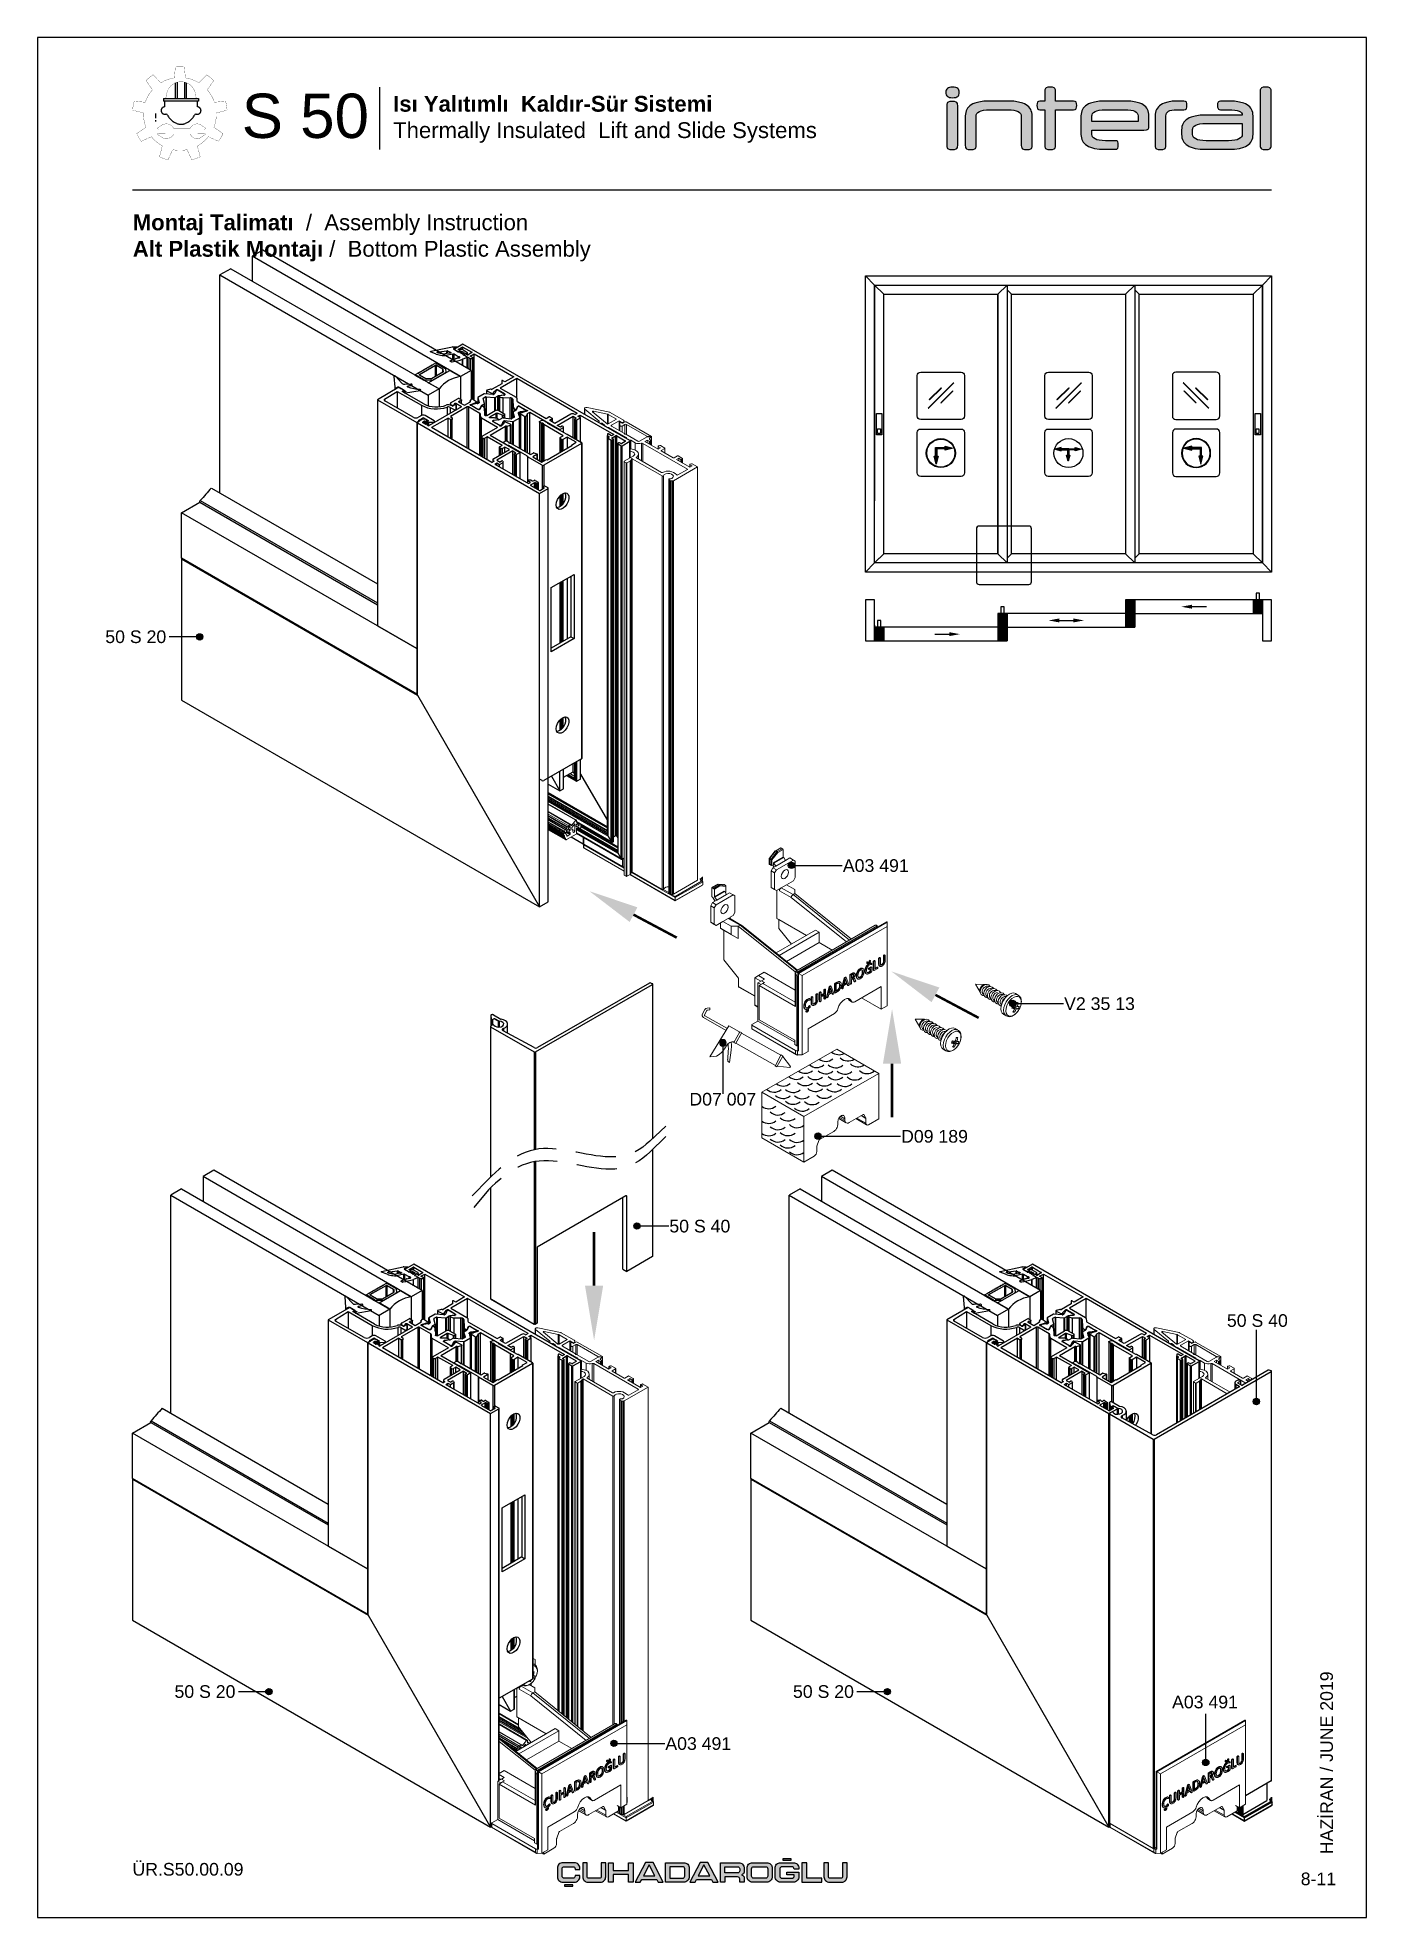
# Model space of a CAD drawing. Header units: millimetres. Extents: x 221 to 2771, y 196 to 840.
# Drawn here: x 2561.3 to 2771.3, y 542.6 to 839.6 of the extents above; entities that cross this region are included whole.
import ezdxf

# ---------------------------------------------------------------- set-up
doc = ezdxf.new("R2010")
doc.units = ezdxf.units.MM
doc.linetypes.add('CENTER', pattern=[50.8, 31.75, -6.35, 6.35, -6.35])
doc.linetypes.add('HIDDEN', pattern=[9.525, 6.35, -3.175])
for name, color, linetype in [('ANTET', 7, 'Continuous'), ('antet_k', 7, 'Continuous'), ('PROFIL', 7, 'Continuous'), ('yazı_numara_k', 21, 'Continuous')]:
    doc.layers.add(name, color=color, linetype=linetype)
doc.layers.add('TABLO', color=7, linetype='Continuous', lineweight=15)
doc.styles.get("Standard").update_dxf_attribs({"font": 'arial.ttf'})

msp = doc.modelspace()

# ---------------------------------------------------------------- texts
at = {"insert": (2763.987, 552.601), "char_height": 2, "width": 44.87301, "attachment_point": 1, "rotation": 90}
msp.add_mtext('{\\fArial Unicode MS|b0|i0|c0|p34;{\\C7;HAZİRAN / JUNE 2019}}', dxfattribs=at)
at = {"insert": (2766.49, 549.705), "char_height": 2, "width": 4.43689, "attachment_point": 3}
msp.add_mtext('{\\fArial Unicode MS|b0|i0|c0|p0;\\C7;8-11}', dxfattribs=at)
at = {"layer": 'yazı_numara_k', "color": 7, "insert": (2576.324, 811.67), "char_height": 2.5, "attachment_point": 1}
msp.add_mtext('{\\fArial Unicode MS|b1|i0|c162|p34;Montaj Talimatı  \\fArial Unicode MS|b0|i0|c162|p34;/  \\fArial Unicode MS|b0|i0|c162|p18;Assembly Instruction\\fArial Unicode MS|b0|i0|c162|p34;\\P\\fArial Unicode MS|b1|i0|c162|p34;Alt Plastik Montajı \\fArial Unicode MS|b0|i0|c162|p34;/  Bottom Plastic Assembly}', dxfattribs=at)
at = {"layer": 'yazı_numara_k', "color": 21, "char_height": 2}
for s, insert, attachment_point in [('{\\fArial|b0|i0|c162|p34;50 S 20}', (2581.611, 745.955), 3), ('{\\fArial|b0|i0|c162|p34;A03 491 }', (2688.54, 707.774), 7), ('{\\fArial|b0|i0|c162|p34;V2 35 13}', (2723.502, 685.957), 7), ('{\\fArial|b0|i0|c162|p34;D07 007}', (2664.285, 670.861), 7), ('{\\fArial|b0|i0|c162|p34;D09 189 }', (2697.743, 664.993), 7), ('{\\fArial|b0|i0|c162|p34;50 S 40}', (2661.12, 650.809), 7), ('{\\fArial|b0|i0|c162|p34;50 S 40}', (2749.23, 635.892), 7), ('{\\fArial|b0|i0|c162|p34;50 S 20}', (2592.547, 579.299), 3), ('{\\fArial|b0|i0|c162|p34;50 S 20}', (2690.289, 579.299), 3), ('{\\fArial|b0|i0|c162|p34;A03 491}', (2740.565, 575.618), 7), ('{\\fArial|b0|i0|c162|p34;A03 491 }', (2660.486, 569.052), 7)]:
    msp.add_mtext(s, dxfattribs=dict(at, insert=insert, attachment_point=attachment_point))

# ---------------------------------------------------------------- blocks, each defined once
blk = doc.blocks.new('Rev.No.1A')
at = {"insert": (-570.02, 4668.22), "char_height": 2, "width": 54.4479, "attachment_point": 1}
blk.add_mtext('{\\C7;ÜR.S50.00.09}', dxfattribs=at)
blk = doc.blocks.new('S1.A')
at = {"color": 252}
blk.add_lwpolyline([(2269.17, -494.13), (2269.17, -791.13), (2479.17, -791.13), (2479.17, -494.13)], close=True, dxfattribs=at)
blk.add_blockref('Rev.No.1A', (2854.18, -5450.74))
blk = doc.blocks.new('Üretim katalogu sembol-1')
at = {"true_color": 0xfed100}
h = blk.add_hatch(color=40, dxfattribs=at)
h.dxf.hatch_style = 1
h.paths.add_polyline_path([(1565.7, 1465.6), (1566.8, 1465.6), (1566.8, 1470.1), (1565.7, 1470.1)])
h.paths.add_polyline_path([(1565.7, 1462.7), (1566.8, 1462.7), (1566.8, 1464), (1565.7, 1464)])
at = {"color": 0, "linetype": 'CENTER', "ltscale": 12}
for p, q in [((1583.7, 1483), (1583.7, 1496.8)), ((1585.3, 1483), (1585.3, 1497.3)), ((1591.7, 1483), (1591.7, 1497.3)), ((1593.3, 1483), (1593.3, 1496.8)), ((1573.2, 1483), (1603.8, 1483)), ((1573.2, 1483), (1573.2, 1480.6)), ((1603.8, 1480.6), (1573.2, 1480.6)), ((1603.8, 1483), (1603.8, 1480.6))]:
    blk.add_line(p, q, dxfattribs=at)
at = {"color": 0, "linetype": 'CENTER', "lineweight": -2, "ltscale": 12, "const_width": 0.2}
for points in [[(1563.9, 1503.8, 0.047521), (1557.8, 1498.7)], [(1582.7, 1501.1, 0.099576), (1570.8, 1496.8)], [(1591.4, 1510.9, 0.047521), (1583.5, 1510.9)], [(1604.1, 1496.8, 0.099576), (1592.3, 1501.1)], [(1617.1, 1498.7, 0.047521), (1611.1, 1503.8)], [(1563.4, 1490.6, 0.099576), (1557.1, 1479.7)], [(1617.8, 1479.7, 0.099576), (1611.5, 1490.6)], [(1547.4, 1480.6, 0.047521), (1546, 1472.8)], [(1555.5, 1470.3, 0.099576), (1557.7, 1457.8)], [(1617.3, 1457.8, 0.099576), (1619.5, 1470.3)], [(1628.9, 1472.8, 0.047521), (1627.6, 1480.6)], [(1549.6, 1452.2, 0.047521), (1553.6, 1445.4)], [(1621.4, 1445.4, 0.047521), (1625.3, 1452.2)], [(1562.5, 1449.5, 0.099576), (1572.1, 1441.4)], [(1581.2, 1438.1, 0.099576), (1593.8, 1438.1)], [(1602.8, 1441.4, 0.099576), (1612.5, 1449.5)], [(1569.6, 1431.9, 0.047521), (1577, 1429.2)], [(1597.9, 1429.2, 0.047521), (1605.3, 1431.9)]]:
    blk.add_lwpolyline(points, format="xyb", dxfattribs=at)
for points in [[(1570.8, 1496.8), (1563.9, 1503.8)], [(1582.7, 1501.1), (1583.5, 1510.9)], [(1592.3, 1501.1), (1591.4, 1510.9)], [(1604.1, 1496.8), (1611.1, 1503.8)], [(1563.4, 1490.6), (1557.8, 1498.7)], [(1611.5, 1490.6), (1617.1, 1498.7)], [(1555.5, 1470.3), (1546, 1472.8)], [(1557.1, 1479.7), (1547.4, 1480.6)], [(1617.8, 1479.7), (1627.6, 1480.6)], [(1619.5, 1470.3), (1628.9, 1472.8)], [(1557.7, 1457.8), (1549.6, 1452.2)], [(1617.3, 1457.8), (1625.3, 1452.2)], [(1562.5, 1449.5), (1553.6, 1445.4)], [(1572.1, 1441.4), (1569.6, 1431.9)], [(1581.2, 1438.1), (1577, 1429.2)], [(1593.8, 1438.1), (1597.9, 1429.2)], [(1602.8, 1441.4), (1605.3, 1431.9)], [(1612.5, 1449.5), (1621.4, 1445.4)]]:
    blk.add_lwpolyline(points, dxfattribs=at)
at = {"color": 0, "linetype": 'CENTER', "ltscale": 12, "const_width": 0.2}
for points in [[(1588.5, 1497.7, 0.408893), (1575.7, 1485.1, -0.281899), (1574.2, 1483)], [(1588.5, 1497.7, -0.408893), (1601.3, 1485.1, 0.281899), (1602.8, 1483)]]:
    blk.add_lwpolyline(points, format="xyb", dxfattribs=at)
at = {"color": 40, "true_color": 0xfed100, "const_width": 0.2}
blk.add_lwpolyline([(1565.7, 1464), (1566.8, 1464), (1566.8, 1462.7), (1565.7, 1462.7)], close=True, dxfattribs=at)
at = {"color": 0, "linetype": 'CENTER', "ltscale": 12, "const_width": 0.2}
blk.add_lwpolyline([(1574.7, 1456), (1568.7, 1456, -0.414214), (1568.1, 1456.7), (1568.1, 1456.9, -0.248554), (1568.3, 1457.4), (1570.8, 1459.1, -0.475864), (1582.2, 1456.6), (1596.5, 1456.6, -0.519094), (1606.9, 1459.1), (1609.4, 1457.4, -0.248554), (1609.7, 1456.9), (1609.7, 1456.7, -0.414214), (1609, 1456), (1603.1, 1456), (1603.1, 1452.5), (1609, 1452.5, -0.414214), (1609.7, 1451.9), (1609.7, 1451.7, -0.248554), (1609.4, 1451.1), (1606.9, 1449.5, -0.519094), (1596.5, 1451.9), (1582.2, 1451.9, -0.475864), (1570.8, 1449.5), (1568.3, 1451.1, -0.248554), (1568.1, 1451.7), (1568.1, 1451.9, -0.414214), (1568.7, 1452.5), (1574.7, 1452.5)], format="xyb", close=True, dxfattribs=at)
at = {"color": 0, "linetype": 'CENTER', "ltscale": 12}
for centre, radius, start, end in [((1574.2, 1472.4), 3.2, 91.7372, 301.3307), ((1592, 1477.7), 18.1, 170.7928, 186.6972), ((1592, 1477.7), 18.1, 206.3707, 245.0967), ((1584.9, 1477.7), 18.1, 294.9033, 333.6293), ((1602.8, 1472.4), 3.2, 238.6693, 88.2628), ((1584.9, 1477.7), 18.1, 353.3028, 9.2072), ((1588.5, 1470), 9.6, 245.0967, 294.9033)]:
    blk.add_arc(centre, radius, start, end, dxfattribs=at)
blk = doc.blocks.new('İnteral Logo - 2D')
at = {"layer": 'PROFIL', "ltscale": 10}
h = blk.add_hatch(color=7, dxfattribs=at)
h.paths.add_polyline_path([(2732.47, 1117.8), (2732.47, 1124.16), (2732.45, 1124.34), (2732.41, 1124.48), (2732.35, 1124.6), (2732.25, 1124.67), (2731.98, 1124.76), (2731.61, 1124.79), (2731.23, 1124.76), (2730.97, 1124.67), (2730.87, 1124.6), (2730.81, 1124.48), (2730.77, 1124.34), (2730.76, 1124.16), (2730.76, 1117.8), (2730.77, 1117.62), (2730.81, 1117.48), (2730.87, 1117.36), (2730.97, 1117.29), (2731.23, 1117.2), (2731.61, 1117.17), (2731.98, 1117.2), (2732.25, 1117.29), (2732.35, 1117.36), (2732.41, 1117.48), (2732.45, 1117.62)])
h.paths.add_polyline_path([(2732.72, 1126.21), (2732.71, 1126.41), (2732.66, 1126.58), (2732.58, 1126.73), (2732.47, 1126.84), (2732.33, 1126.93), (2732.15, 1127), (2731.92, 1127.03), (2731.66, 1127.05), (2731.4, 1127.03), (2731.17, 1127), (2730.99, 1126.93), (2730.84, 1126.84), (2730.73, 1126.73), (2730.66, 1126.58), (2730.61, 1126.41), (2730.59, 1126.21), (2730.61, 1126.01), (2730.66, 1125.84), (2730.73, 1125.69), (2730.84, 1125.58), (2730.99, 1125.49), (2731.17, 1125.42), (2731.4, 1125.39), (2731.66, 1125.37), (2731.92, 1125.39), (2732.15, 1125.42), (2732.33, 1125.49), (2732.47, 1125.58), (2732.58, 1125.69), (2732.66, 1125.84), (2732.71, 1126.01)])
for points in [[(2751.25, 1123.85), (2751.27, 1124.15), (2751.25, 1124.44), (2751.18, 1124.66), (2751.13, 1124.74), (2751.04, 1124.79), (2750.79, 1124.84), (2747.94, 1124.84), (2747.94, 1126.41), (2747.93, 1126.59), (2747.89, 1126.74), (2747.82, 1126.85), (2747.73, 1126.92), (2747.46, 1127.02), (2747.08, 1127.05), (2746.7, 1127.02), (2746.44, 1126.92), (2746.35, 1126.85), (2746.28, 1126.74), (2746.24, 1126.59), (2746.23, 1126.41), (2746.23, 1124.84), (2745.46, 1124.84), (2745.21, 1124.79), (2745.12, 1124.74), (2745.06, 1124.66), (2745, 1124.44), (2744.98, 1124.15), (2745, 1123.85), (2745.06, 1123.64), (2745.12, 1123.57), (2745.21, 1123.52), (2745.46, 1123.47), (2746.23, 1123.47), (2746.23, 1117.8), (2746.24, 1117.62), (2746.28, 1117.48), (2746.35, 1117.36), (2746.44, 1117.29), (2746.7, 1117.2), (2747.08, 1117.17), (2747.46, 1117.2), (2747.73, 1117.29), (2747.82, 1117.36), (2747.89, 1117.48), (2747.93, 1117.62), (2747.94, 1117.8), (2747.94, 1123.47), (2750.79, 1123.47), (2751.04, 1123.52), (2751.13, 1123.57), (2751.18, 1123.64)], [(2743.86, 1123.73), (2743.7, 1123.92), (2743.51, 1124.09), (2743.28, 1124.25), (2743.03, 1124.39), (2742.75, 1124.51), (2742.09, 1124.69), (2741.32, 1124.8), (2740.42, 1124.84), (2737.48, 1124.84), (2736.59, 1124.8), (2735.81, 1124.69), (2735.16, 1124.51), (2734.87, 1124.39), (2734.62, 1124.25), (2734.4, 1124.09), (2734.2, 1123.92), (2734.04, 1123.73), (2733.91, 1123.52), (2733.8, 1123.29), (2733.73, 1123.04), (2733.68, 1122.77), (2733.67, 1122.49), (2733.67, 1117.8), (2733.68, 1117.62), (2733.72, 1117.48), (2733.79, 1117.36), (2733.88, 1117.29), (2734.14, 1117.2), (2734.52, 1117.17), (2734.89, 1117.2), (2735.16, 1117.29), (2735.26, 1117.36), (2735.33, 1117.48), (2735.37, 1117.62), (2735.38, 1117.8), (2735.38, 1122.49), (2735.41, 1122.69), (2735.51, 1122.87), (2735.67, 1123.04), (2735.89, 1123.19), (2736.19, 1123.31), (2736.56, 1123.4), (2737.01, 1123.46), (2737.54, 1123.47), (2740.37, 1123.47), (2740.89, 1123.46), (2741.34, 1123.4), (2741.72, 1123.31), (2742.01, 1123.19), (2742.24, 1123.04), (2742.4, 1122.87), (2742.49, 1122.69), (2742.52, 1122.49), (2742.52, 1117.8), (2742.54, 1117.62), (2742.58, 1117.48), (2742.64, 1117.36), (2742.73, 1117.29), (2743, 1117.2), (2743.37, 1117.17), (2743.75, 1117.2), (2744.02, 1117.29), (2744.11, 1117.36), (2744.18, 1117.48), (2744.22, 1117.62), (2744.24, 1117.8), (2744.24, 1122.49), (2744.22, 1122.77), (2744.18, 1123.04), (2744.1, 1123.29), (2744, 1123.52)], [(2768.68, 1123.85), (2768.7, 1124.15), (2768.68, 1124.44), (2768.61, 1124.66), (2768.55, 1124.74), (2768.47, 1124.79), (2768.21, 1124.84), (2767.16, 1124.84), (2766.36, 1124.8), (2765.67, 1124.69), (2765.07, 1124.51), (2764.81, 1124.39), (2764.57, 1124.26), (2764.36, 1124.1), (2764.18, 1123.93), (2764.02, 1123.74), (2763.9, 1123.53), (2763.8, 1123.3), (2763.73, 1123.05), (2763.69, 1122.79), (2763.67, 1122.5), (2763.67, 1117.8), (2763.69, 1117.62), (2763.72, 1117.48), (2763.79, 1117.36), (2763.88, 1117.29), (2764.15, 1117.2), (2764.52, 1117.17), (2764.9, 1117.2), (2765.17, 1117.29), (2765.26, 1117.36), (2765.33, 1117.48), (2765.37, 1117.62), (2765.38, 1117.8), (2765.38, 1122.5), (2765.41, 1122.72), (2765.48, 1122.91), (2765.6, 1123.08), (2765.78, 1123.22), (2766.01, 1123.33), (2766.32, 1123.41), (2766.7, 1123.46), (2767.16, 1123.47), (2768.21, 1123.47), (2768.47, 1123.52), (2768.55, 1123.57), (2768.61, 1123.64)]]:
    blk.add_hatch(color=7, dxfattribs=at).paths.add_polyline_path(points)
at = {"layer": 'PROFIL', "ltscale": 10, "true_color": 0xfed100}
blk.add_hatch(color=40, dxfattribs=at).paths.add_polyline_path([(2781.99, 1117.8), (2781.99, 1126.41), (2781.98, 1126.59), (2781.94, 1126.74), (2781.87, 1126.85), (2781.78, 1126.92), (2781.51, 1127.02), (2781.13, 1127.05), (2780.75, 1127.02), (2780.49, 1126.92), (2780.4, 1126.85), (2780.33, 1126.74), (2780.29, 1126.59), (2780.28, 1126.41), (2780.28, 1117.8), (2780.29, 1117.62), (2780.33, 1117.48), (2780.4, 1117.36), (2780.49, 1117.29), (2780.75, 1117.2), (2781.13, 1117.17), (2781.51, 1117.2), (2781.78, 1117.29), (2781.87, 1117.36), (2781.94, 1117.48), (2781.98, 1117.62)])
at = {"layer": 'PROFIL', "ltscale": 10}
h = blk.add_hatch(color=7, dxfattribs=at)
h.paths.add_polyline_path([(2762, 1124.1), (2761.79, 1124.26), (2761.55, 1124.39), (2761.27, 1124.51), (2760.61, 1124.69), (2759.81, 1124.8), (2758.87, 1124.84), (2755.76, 1124.84), (2754.87, 1124.8), (2754.09, 1124.69), (2753.44, 1124.51), (2753.15, 1124.39), (2752.9, 1124.25), (2752.68, 1124.09), (2752.48, 1123.92), (2752.32, 1123.73), (2752.18, 1123.52), (2752.08, 1123.29), (2752.01, 1123.04), (2751.96, 1122.77), (2751.95, 1122.49), (2751.95, 1119.56), (2751.96, 1119.28), (2752.01, 1119.02), (2752.08, 1118.77), (2752.18, 1118.54), (2752.32, 1118.33), (2752.48, 1118.14), (2752.68, 1117.96), (2752.9, 1117.81), (2753.15, 1117.67), (2753.44, 1117.55), (2754.09, 1117.37), (2754.87, 1117.26), (2755.76, 1117.22), (2757.36, 1117.22), (2757.62, 1117.26), (2757.7, 1117.32), (2757.76, 1117.39), (2757.83, 1117.61), (2757.85, 1117.91), (2757.83, 1118.2), (2757.76, 1118.41), (2757.7, 1118.49), (2757.62, 1118.54), (2757.36, 1118.58), (2755.81, 1118.58), (2755.29, 1118.6), (2754.84, 1118.65), (2754.46, 1118.74), (2754.17, 1118.87), (2753.95, 1119.02), (2753.79, 1119.19), (2753.69, 1119.37), (2753.66, 1119.56), (2753.66, 1120.25), (2761.88, 1120.25), (2762.3, 1120.29), (2762.44, 1120.34), (2762.54, 1120.4), (2762.61, 1120.49), (2762.65, 1120.61), (2762.69, 1120.94), (2762.69, 1122.49), (2762.67, 1122.78), (2762.63, 1123.04), (2762.56, 1123.29), (2762.46, 1123.52), (2762.34, 1123.74), (2762.18, 1123.93)])
h.paths.add_polyline_path([(2753.66, 1121.59), (2753.66, 1122.49), (2753.69, 1122.69), (2753.79, 1122.87), (2753.95, 1123.04), (2754.17, 1123.19), (2754.46, 1123.31), (2754.84, 1123.4), (2755.29, 1123.46), (2755.81, 1123.47), (2758.82, 1123.47), (2759.35, 1123.46), (2759.81, 1123.41), (2760.18, 1123.33), (2760.47, 1123.22), (2760.69, 1123.08), (2760.85, 1122.91), (2760.95, 1122.71), (2760.98, 1122.49), (2760.98, 1121.59)], flags=16)
at = {"layer": 'PROFIL', "ltscale": 10, "true_color": 0xfed100}
h = blk.add_hatch(color=40, dxfattribs=at)
h.paths.add_polyline_path([(2779.15, 1119.56), (2779.15, 1122.49), (2779.13, 1122.77), (2779.09, 1123.04), (2779.01, 1123.29), (2778.91, 1123.52), (2778.78, 1123.73), (2778.61, 1123.92), (2778.42, 1124.09), (2778.19, 1124.25), (2777.94, 1124.39), (2777.66, 1124.51), (2777, 1124.69), (2776.23, 1124.8), (2775.33, 1124.84), (2774.01, 1124.84), (2773.76, 1124.79), (2773.67, 1124.74), (2773.61, 1124.67), (2773.54, 1124.45), (2773.51, 1124.15), (2773.54, 1123.85), (2773.61, 1123.64), (2773.67, 1123.57), (2773.76, 1123.52), (2774.01, 1123.47), (2775.28, 1123.47), (2775.81, 1123.46), (2776.27, 1123.42), (2776.64, 1123.35), (2776.93, 1123.25), (2777.15, 1123.13), (2777.31, 1122.99), (2777.4, 1122.82), (2777.44, 1122.64), (2777.44, 1122.62), (2771.67, 1122.62), (2770.77, 1122.59), (2770, 1122.48), (2769.34, 1122.29), (2769.06, 1122.18), (2768.81, 1122.04), (2768.58, 1121.88), (2768.39, 1121.71), (2768.22, 1121.52), (2768.09, 1121.31), (2767.99, 1121.08), (2767.91, 1120.83), (2767.87, 1120.56), (2767.85, 1120.28), (2767.85, 1119.56), (2767.87, 1119.28), (2767.91, 1119.02), (2767.99, 1118.77), (2768.09, 1118.54), (2768.22, 1118.33), (2768.39, 1118.14), (2768.58, 1117.96), (2768.81, 1117.81), (2769.06, 1117.67), (2769.34, 1117.55), (2770, 1117.37), (2770.77, 1117.26), (2771.67, 1117.22), (2775.33, 1117.22), (2776.23, 1117.26), (2777, 1117.37), (2777.66, 1117.55), (2777.94, 1117.67), (2778.19, 1117.81), (2778.42, 1117.96), (2778.61, 1118.14), (2778.78, 1118.33), (2778.91, 1118.54), (2779.01, 1118.77), (2779.09, 1119.02), (2779.13, 1119.28)])
h.paths.add_polyline_path([(2769.56, 1119.56), (2769.56, 1120.33), (2769.6, 1120.53), (2769.69, 1120.72), (2769.85, 1120.88), (2770.08, 1121.03), (2770.37, 1121.16), (2770.74, 1121.25), (2771.19, 1121.3), (2771.72, 1121.32), (2777.44, 1121.32), (2777.44, 1119.56), (2777.4, 1119.37), (2777.31, 1119.19), (2777.15, 1119.02), (2776.92, 1118.87), (2776.63, 1118.74), (2776.26, 1118.65), (2775.81, 1118.6), (2775.28, 1118.58), (2771.72, 1118.58), (2771.19, 1118.6), (2770.74, 1118.65), (2770.37, 1118.74), (2770.08, 1118.87), (2769.85, 1119.02), (2769.69, 1119.19), (2769.6, 1119.37)], flags=16)
at = {"layer": 'PROFIL', "color": 7, "ltscale": 10}
for points in [[(2732.72, 1126.21), (2732.71, 1126.41), (2732.66, 1126.58), (2732.58, 1126.73), (2732.47, 1126.84), (2732.33, 1126.93), (2732.15, 1127), (2731.92, 1127.03), (2731.66, 1127.05), (2731.4, 1127.03), (2731.17, 1127), (2730.99, 1126.93), (2730.84, 1126.84), (2730.73, 1126.73), (2730.66, 1126.58), (2730.61, 1126.41), (2730.59, 1126.21), (2730.61, 1126.01), (2730.66, 1125.84), (2730.73, 1125.69), (2730.84, 1125.58), (2730.99, 1125.49), (2731.17, 1125.42), (2731.4, 1125.39), (2731.66, 1125.37), (2731.92, 1125.39), (2732.15, 1125.42), (2732.33, 1125.49), (2732.47, 1125.58), (2732.58, 1125.69), (2732.66, 1125.84), (2732.71, 1126.01)], [(2751.25, 1123.85), (2751.27, 1124.15), (2751.25, 1124.44), (2751.18, 1124.66), (2751.13, 1124.74), (2751.04, 1124.79), (2750.79, 1124.84), (2747.94, 1124.84), (2747.94, 1126.41), (2747.93, 1126.59), (2747.89, 1126.74), (2747.82, 1126.85), (2747.73, 1126.92), (2747.46, 1127.02), (2747.08, 1127.05), (2746.7, 1127.02), (2746.44, 1126.92), (2746.35, 1126.85), (2746.28, 1126.74), (2746.24, 1126.59), (2746.23, 1126.41), (2746.23, 1124.84), (2745.46, 1124.84), (2745.21, 1124.79), (2745.12, 1124.74), (2745.06, 1124.66), (2745, 1124.44), (2744.98, 1124.15), (2745, 1123.85), (2745.06, 1123.64), (2745.12, 1123.57), (2745.21, 1123.52), (2745.46, 1123.47), (2746.23, 1123.47), (2746.23, 1117.8), (2746.24, 1117.62), (2746.28, 1117.48), (2746.35, 1117.36), (2746.44, 1117.29), (2746.7, 1117.2), (2747.08, 1117.17), (2747.46, 1117.2), (2747.73, 1117.29), (2747.82, 1117.36), (2747.89, 1117.48), (2747.93, 1117.62), (2747.94, 1117.8), (2747.94, 1123.47), (2750.79, 1123.47), (2751.04, 1123.52), (2751.13, 1123.57), (2751.18, 1123.64)], [(2732.47, 1117.8), (2732.47, 1124.16), (2732.45, 1124.34), (2732.41, 1124.48), (2732.35, 1124.6), (2732.25, 1124.67), (2731.98, 1124.76), (2731.61, 1124.79), (2731.23, 1124.76), (2730.97, 1124.67), (2730.87, 1124.6), (2730.81, 1124.48), (2730.77, 1124.34), (2730.76, 1124.16), (2730.76, 1117.8), (2730.77, 1117.62), (2730.81, 1117.48), (2730.87, 1117.36), (2730.97, 1117.29), (2731.23, 1117.2), (2731.61, 1117.17), (2731.98, 1117.2), (2732.25, 1117.29), (2732.35, 1117.36), (2732.41, 1117.48), (2732.45, 1117.62)], [(2743.86, 1123.73), (2743.7, 1123.92), (2743.51, 1124.09), (2743.28, 1124.25), (2743.03, 1124.39), (2742.75, 1124.51), (2742.09, 1124.69), (2741.32, 1124.8), (2740.42, 1124.84), (2737.48, 1124.84), (2736.59, 1124.8), (2735.81, 1124.69), (2735.16, 1124.51), (2734.87, 1124.39), (2734.62, 1124.25), (2734.4, 1124.09), (2734.2, 1123.92), (2734.04, 1123.73), (2733.91, 1123.52), (2733.8, 1123.29), (2733.73, 1123.04), (2733.68, 1122.77), (2733.67, 1122.49), (2733.67, 1117.8), (2733.68, 1117.62), (2733.72, 1117.48), (2733.79, 1117.36), (2733.88, 1117.29), (2734.14, 1117.2), (2734.52, 1117.17), (2734.89, 1117.2), (2735.16, 1117.29), (2735.26, 1117.36), (2735.33, 1117.48), (2735.37, 1117.62), (2735.38, 1117.8), (2735.38, 1122.49), (2735.41, 1122.69), (2735.51, 1122.87), (2735.67, 1123.04), (2735.89, 1123.19), (2736.19, 1123.31), (2736.56, 1123.4), (2737.01, 1123.46), (2737.54, 1123.47), (2740.37, 1123.47), (2740.89, 1123.46), (2741.34, 1123.4), (2741.72, 1123.31), (2742.01, 1123.19), (2742.24, 1123.04), (2742.4, 1122.87), (2742.49, 1122.69), (2742.52, 1122.49), (2742.52, 1117.8), (2742.54, 1117.62), (2742.58, 1117.48), (2742.64, 1117.36), (2742.73, 1117.29), (2743, 1117.2), (2743.37, 1117.17), (2743.75, 1117.2), (2744.02, 1117.29), (2744.11, 1117.36), (2744.18, 1117.48), (2744.22, 1117.62), (2744.24, 1117.8), (2744.24, 1122.49), (2744.22, 1122.77), (2744.18, 1123.04), (2744.1, 1123.29), (2744, 1123.52)], [(2762, 1124.1), (2761.79, 1124.26), (2761.55, 1124.39), (2761.27, 1124.51), (2760.61, 1124.69), (2759.81, 1124.8), (2758.87, 1124.84), (2755.76, 1124.84), (2754.87, 1124.8), (2754.09, 1124.69), (2753.44, 1124.51), (2753.15, 1124.39), (2752.9, 1124.25), (2752.68, 1124.09), (2752.48, 1123.92), (2752.32, 1123.73), (2752.18, 1123.52), (2752.08, 1123.29), (2752.01, 1123.04), (2751.96, 1122.77), (2751.95, 1122.49), (2751.95, 1119.56), (2751.96, 1119.28), (2752.01, 1119.02), (2752.08, 1118.77), (2752.18, 1118.54), (2752.32, 1118.33), (2752.48, 1118.14), (2752.68, 1117.96), (2752.9, 1117.81), (2753.15, 1117.67), (2753.44, 1117.55), (2754.09, 1117.37), (2754.87, 1117.26), (2755.76, 1117.22), (2757.36, 1117.22), (2757.62, 1117.26), (2757.7, 1117.32), (2757.76, 1117.39), (2757.83, 1117.61), (2757.85, 1117.91), (2757.83, 1118.2), (2757.76, 1118.41), (2757.7, 1118.49), (2757.62, 1118.54), (2757.36, 1118.58), (2755.81, 1118.58), (2755.29, 1118.6), (2754.84, 1118.65), (2754.46, 1118.74), (2754.17, 1118.87), (2753.95, 1119.02), (2753.79, 1119.19), (2753.69, 1119.37), (2753.66, 1119.56), (2753.66, 1120.25), (2761.88, 1120.25), (2762.3, 1120.29), (2762.44, 1120.34), (2762.54, 1120.4), (2762.61, 1120.49), (2762.65, 1120.61), (2762.69, 1120.94), (2762.69, 1122.49), (2762.67, 1122.78), (2762.63, 1123.04), (2762.56, 1123.29), (2762.46, 1123.52), (2762.34, 1123.74), (2762.18, 1123.93)], [(2753.66, 1121.59), (2753.66, 1122.49), (2753.69, 1122.69), (2753.79, 1122.87), (2753.95, 1123.04), (2754.17, 1123.19), (2754.46, 1123.31), (2754.84, 1123.4), (2755.29, 1123.46), (2755.81, 1123.47), (2758.82, 1123.47), (2759.35, 1123.46), (2759.81, 1123.41), (2760.18, 1123.33), (2760.47, 1123.22), (2760.69, 1123.08), (2760.85, 1122.91), (2760.95, 1122.71), (2760.98, 1122.49), (2760.98, 1121.59)], [(2768.68, 1123.85), (2768.7, 1124.15), (2768.68, 1124.44), (2768.61, 1124.66), (2768.55, 1124.74), (2768.47, 1124.79), (2768.21, 1124.84), (2767.16, 1124.84), (2766.36, 1124.8), (2765.67, 1124.69), (2765.07, 1124.51), (2764.81, 1124.39), (2764.57, 1124.26), (2764.36, 1124.1), (2764.18, 1123.93), (2764.02, 1123.74), (2763.9, 1123.53), (2763.8, 1123.3), (2763.73, 1123.05), (2763.69, 1122.79), (2763.67, 1122.5), (2763.67, 1117.8), (2763.69, 1117.62), (2763.72, 1117.48), (2763.79, 1117.36), (2763.88, 1117.29), (2764.15, 1117.2), (2764.52, 1117.17), (2764.9, 1117.2), (2765.17, 1117.29), (2765.26, 1117.36), (2765.33, 1117.48), (2765.37, 1117.62), (2765.38, 1117.8), (2765.38, 1122.5), (2765.41, 1122.72), (2765.48, 1122.91), (2765.6, 1123.08), (2765.78, 1123.22), (2766.01, 1123.33), (2766.32, 1123.41), (2766.7, 1123.46), (2767.16, 1123.47), (2768.21, 1123.47), (2768.47, 1123.52), (2768.55, 1123.57), (2768.61, 1123.64)]]:
    blk.add_lwpolyline(points, close=True, dxfattribs=at)
at = {"layer": 'PROFIL', "color": 40, "ltscale": 10, "true_color": 0xfed100}
for points in [[(2781.99, 1117.8), (2781.99, 1126.41), (2781.98, 1126.59), (2781.94, 1126.74), (2781.87, 1126.85), (2781.78, 1126.92), (2781.51, 1127.02), (2781.13, 1127.05), (2780.75, 1127.02), (2780.49, 1126.92), (2780.4, 1126.85), (2780.33, 1126.74), (2780.29, 1126.59), (2780.28, 1126.41), (2780.28, 1117.8), (2780.29, 1117.62), (2780.33, 1117.48), (2780.4, 1117.36), (2780.49, 1117.29), (2780.75, 1117.2), (2781.13, 1117.17), (2781.51, 1117.2), (2781.78, 1117.29), (2781.87, 1117.36), (2781.94, 1117.48), (2781.98, 1117.62)], [(2779.15, 1119.56), (2779.15, 1122.49), (2779.13, 1122.77), (2779.09, 1123.04), (2779.01, 1123.29), (2778.91, 1123.52), (2778.78, 1123.73), (2778.61, 1123.92), (2778.42, 1124.09), (2778.19, 1124.25), (2777.94, 1124.39), (2777.66, 1124.51), (2777, 1124.69), (2776.23, 1124.8), (2775.33, 1124.84), (2774.01, 1124.84), (2773.76, 1124.79), (2773.67, 1124.74), (2773.61, 1124.67), (2773.54, 1124.45), (2773.51, 1124.15), (2773.54, 1123.85), (2773.61, 1123.64), (2773.67, 1123.57), (2773.76, 1123.52), (2774.01, 1123.47), (2775.28, 1123.47), (2775.81, 1123.46), (2776.27, 1123.42), (2776.64, 1123.35), (2776.93, 1123.25), (2777.15, 1123.13), (2777.31, 1122.99), (2777.4, 1122.82), (2777.44, 1122.64), (2777.44, 1122.62), (2771.67, 1122.62), (2770.77, 1122.59), (2770, 1122.48), (2769.34, 1122.29), (2769.06, 1122.18), (2768.81, 1122.04), (2768.58, 1121.88), (2768.39, 1121.71), (2768.22, 1121.52), (2768.09, 1121.31), (2767.99, 1121.08), (2767.91, 1120.83), (2767.87, 1120.56), (2767.85, 1120.28), (2767.85, 1119.56), (2767.87, 1119.28), (2767.91, 1119.02), (2767.99, 1118.77), (2768.09, 1118.54), (2768.22, 1118.33), (2768.39, 1118.14), (2768.58, 1117.96), (2768.81, 1117.81), (2769.06, 1117.67), (2769.34, 1117.55), (2770, 1117.37), (2770.77, 1117.26), (2771.67, 1117.22), (2775.33, 1117.22), (2776.23, 1117.26), (2777, 1117.37), (2777.66, 1117.55), (2777.94, 1117.67), (2778.19, 1117.81), (2778.42, 1117.96), (2778.61, 1118.14), (2778.78, 1118.33), (2778.91, 1118.54), (2779.01, 1118.77), (2779.09, 1119.02), (2779.13, 1119.28)], [(2769.56, 1119.56), (2769.56, 1120.33), (2769.6, 1120.53), (2769.69, 1120.72), (2769.85, 1120.88), (2770.08, 1121.03), (2770.37, 1121.16), (2770.74, 1121.25), (2771.19, 1121.3), (2771.72, 1121.32), (2777.44, 1121.32), (2777.44, 1119.56), (2777.4, 1119.37), (2777.31, 1119.19), (2777.15, 1119.02), (2776.92, 1118.87), (2776.63, 1118.74), (2776.26, 1118.65), (2775.81, 1118.6), (2775.28, 1118.58), (2771.72, 1118.58), (2771.19, 1118.6), (2770.74, 1118.65), (2770.37, 1118.74), (2770.08, 1118.87), (2769.85, 1119.02), (2769.69, 1119.19), (2769.6, 1119.37)]]:
    blk.add_lwpolyline(points, close=True, dxfattribs=at)
blk = doc.blocks.new('S.1.B')
blk.add_line((922.44, 1850.82), (922.44, 1840.95))
at = {"color": 7}
blk.add_line((1063.42, 1834.52), (883.42, 1834.52), dxfattribs=at)
at = {"color": 0, "linetype": 'CENTER', "ltscale": 12, "xscale": 0.18014578362, "yscale": 0.18014578362, "zscale": 0.18014578362}
blk.add_blockref('Üretim katalogu sembol-1', (604.93, 1581.87), dxfattribs=at)
at = {"layer": 'yazı_numara_k', "color": 140}
blk.add_blockref('İnteral Logo - 2D', (-1718.64, 723.78), dxfattribs=at)
at = {"width": 80.5608, "attachment_point": 1}
for s, insert, char_height in [('\\pi23.685;{\\fArial Unicode MS|b0|i0|c162|p34;S 50}', (876.99, 1849.79), 7), ('\\pi8.4591;{\\fArial Unicode MS|b1|i0|c162|p34;Isı Yalıtımlı  Kaldır-Sür Sistemi\\fArial Unicode MS|b0|i0|c162|p34;\\PThermally Insulated  Lift and Slide Systems}', (916.15, 1849.44), 2.5)]:
    blk.add_mtext(s, dxfattribs=dict(at, insert=insert, char_height=char_height))
blk = doc.blocks.new('ÇUHADAROĞLU')
at = {"layer": 'ANTET'}
h = blk.add_hatch(color=7, dxfattribs=at)
h.paths.add_polyline_path([(159.1, 19.64, -0.414214), (159.42, 19.96), (160.84, 19.96, -0.414214), (161.16, 19.64), (161.16, 19.54), (161.9, 19.54), (161.9, 19.73, 0.414214), (161.05, 20.59), (159.21, 20.59, 0.414214), (158.36, 19.73), (158.36, 18.36, 0.414214), (159.21, 17.51), (161.05, 17.51, 0.414214), (161.9, 18.36), (161.9, 18.55), (161.16, 18.55), (161.16, 18.46, -0.414214), (160.84, 18.13), (159.42, 18.13, -0.414214), (159.1, 18.46)])
h.paths.add_polyline_path([(159.48, 17.12), (159.48, 16.9), (160.78, 16.9), (160.78, 17.12)])
h.paths.add_polyline_path([(165.15, 17.51, 0.414214), (166, 18.36), (166, 20.59), (165.29, 20.59), (165.29, 18.39, -0.414214), (165.03, 18.13), (163.32, 18.13, -0.414214), (163.06, 18.39), (163.06, 20.59), (162.35, 20.59), (162.35, 18.36, 0.414214), (163.2, 17.51)])
h.paths.add_polyline_path([(167.19, 18.73), (169.58, 18.73), (169.58, 17.51), (170.32, 17.51), (170.32, 20.59), (169.58, 20.59), (169.58, 19.36), (167.19, 19.36), (167.19, 20.59), (166.45, 20.59), (166.45, 17.51), (167.19, 17.51)])
h.paths.add_polyline_path([(170.66, 17.51), (171.46, 17.51), (171.69, 17.95), (174.05, 17.95), (174.29, 17.51), (175.09, 17.51), (173.48, 20.6), (172.27, 20.6)])
h.paths.add_polyline_path([(171.97, 18.49), (172.87, 20.23), (173.78, 18.49)], flags=16)
h.paths.add_polyline_path([(175.43, 17.51), (178.34, 17.51, 0.414214), (179.19, 18.36), (179.19, 19.73, 0.414214), (178.34, 20.59), (175.43, 20.59)])
h.paths.add_polyline_path([(176.14, 19.96), (178.15, 19.96, -0.414214), (178.47, 19.64), (178.47, 18.46, -0.414214), (178.15, 18.13), (176.14, 18.13)], flags=16)
h.paths.add_polyline_path([(180.34, 17.95), (182.7, 17.95), (182.94, 17.51), (183.74, 17.51), (182.13, 20.6), (180.92, 20.6), (179.31, 17.51), (180.11, 17.51)])
h.paths.add_polyline_path([(180.62, 18.49), (181.52, 20.23), (182.43, 18.49)], flags=16)
h.paths.add_polyline_path([(184.84, 18.34), (186.84, 18.34, -0.414214), (187.17, 18.02), (187.17, 17.51), (187.88, 17.51), (187.88, 18.21, 0.203358), (187.78, 18.44, 0.098259), (187.5, 18.62), (187.5, 18.7, 0.058399), (187.74, 18.83, 0.246853), (187.88, 19.09), (187.88, 19.73, 0.414214), (187.03, 20.59), (184.13, 20.59), (184.13, 17.51), (184.84, 17.51)])
h.paths.add_polyline_path([(184.84, 18.99), (184.84, 19.96), (186.82, 19.96, -0.414214), (187.17, 19.61), (187.17, 19.31, -0.414214), (186.84, 18.99)], flags=16)
h.paths.add_polyline_path([(191.45, 17.51, 0.414214), (192.31, 18.36), (192.31, 19.73, 0.414214), (191.45, 20.59), (189.19, 20.59, 0.414214), (188.33, 19.73), (188.33, 18.36, 0.414214), (189.19, 17.51)])
h.paths.add_polyline_path([(189.37, 18.13, -0.414214), (189.05, 18.46), (189.05, 19.64, -0.414214), (189.37, 19.96), (191.27, 19.96, -0.414214), (191.59, 19.64), (191.59, 18.46, -0.414214), (191.27, 18.13)], flags=16)
h.paths.add_polyline_path([(193.61, 17.51), (195.66, 17.51, 0.414214), (196.51, 18.36), (196.51, 19.11), (194.59, 19.11), (194.59, 18.7), (195.78, 18.7), (195.78, 18.54, -0.414214), (195.37, 18.13), (193.9, 18.13, -0.414214), (193.49, 18.54), (193.49, 19.55, -0.414214), (193.9, 19.96), (195.37, 19.96, -0.407741), (195.78, 19.56), (196.51, 19.56), (196.51, 19.73, 0.414214), (195.66, 20.59), (193.61, 20.59, 0.414214), (192.76, 19.73), (192.76, 18.36, 0.414214)])
h.paths.add_polyline_path([(195.28, 20.97), (195.28, 21.19), (193.99, 21.19), (193.99, 20.97)])
h.paths.add_polyline_path([(200.14, 17.51), (200.14, 18.13), (197.76, 18.13), (197.76, 20.59), (196.97, 20.59), (196.97, 17.51)])
h.paths.add_polyline_path([(201.2, 18.39), (201.2, 20.59), (200.48, 20.59), (200.48, 18.36, 0.414214), (201.34, 17.51), (203.28, 17.51, 0.414214), (204.13, 18.36), (204.13, 20.59), (203.42, 20.59), (203.42, 18.39, -0.414214), (203.16, 18.13), (201.46, 18.13, -0.414214)])
h = blk.add_hatch(color=7, dxfattribs=at)
h.paths.add_polyline_path([(159.1, 19.64, -0.414214), (159.42, 19.96), (160.84, 19.96, -0.414214), (161.16, 19.64), (161.16, 19.54), (161.9, 19.54), (161.9, 19.73, 0.414214), (161.05, 20.59), (159.21, 20.59, 0.414214), (158.36, 19.73), (158.36, 18.36, 0.414214), (159.21, 17.51), (161.05, 17.51, 0.414214), (161.9, 18.36), (161.9, 18.55), (161.16, 18.55), (161.16, 18.46, -0.414214), (160.84, 18.13), (159.42, 18.13, -0.414214), (159.1, 18.46)])
h.paths.add_polyline_path([(159.48, 17.12), (159.48, 16.9), (160.78, 16.9), (160.78, 17.12)])
h.paths.add_polyline_path([(165.15, 17.51, 0.414214), (166, 18.36), (166, 20.59), (165.29, 20.59), (165.29, 18.39, -0.414214), (165.03, 18.13), (163.32, 18.13, -0.414214), (163.06, 18.39), (163.06, 20.59), (162.35, 20.59), (162.35, 18.36, 0.414214), (163.2, 17.51)])
h.paths.add_polyline_path([(167.19, 18.73), (169.58, 18.73), (169.58, 17.51), (170.32, 17.51), (170.32, 20.59), (169.58, 20.59), (169.58, 19.36), (167.19, 19.36), (167.19, 20.59), (166.45, 20.59), (166.45, 17.51), (167.19, 17.51)])
h.paths.add_polyline_path([(170.66, 17.51), (171.46, 17.51), (171.69, 17.95), (174.05, 17.95), (174.29, 17.51), (175.09, 17.51), (173.48, 20.6), (172.27, 20.6)])
h.paths.add_polyline_path([(171.97, 18.49), (172.87, 20.23), (173.78, 18.49)], flags=16)
h.paths.add_polyline_path([(175.43, 17.51), (178.34, 17.51, 0.414214), (179.19, 18.36), (179.19, 19.73, 0.414214), (178.34, 20.59), (175.43, 20.59)])
h.paths.add_polyline_path([(176.14, 19.96), (178.15, 19.96, -0.414214), (178.47, 19.64), (178.47, 18.46, -0.414214), (178.15, 18.13), (176.14, 18.13)], flags=16)
h.paths.add_polyline_path([(180.34, 17.95), (182.7, 17.95), (182.94, 17.51), (183.74, 17.51), (182.13, 20.6), (180.92, 20.6), (179.31, 17.51), (180.11, 17.51)])
h.paths.add_polyline_path([(180.62, 18.49), (181.52, 20.23), (182.43, 18.49)], flags=16)
h.paths.add_polyline_path([(184.84, 18.34), (186.84, 18.34, -0.414214), (187.17, 18.02), (187.17, 17.51), (187.88, 17.51), (187.88, 18.21, 0.203358), (187.78, 18.44, 0.098259), (187.5, 18.62), (187.5, 18.7, 0.058399), (187.74, 18.83, 0.246853), (187.88, 19.09), (187.88, 19.73, 0.414214), (187.03, 20.59), (184.13, 20.59), (184.13, 17.51), (184.84, 17.51)])
h.paths.add_polyline_path([(184.84, 18.99), (184.84, 19.96), (186.82, 19.96, -0.414214), (187.17, 19.61), (187.17, 19.31, -0.414214), (186.84, 18.99)], flags=16)
h.paths.add_polyline_path([(191.45, 17.51, 0.414214), (192.31, 18.36), (192.31, 19.73, 0.414214), (191.45, 20.59), (189.19, 20.59, 0.414214), (188.33, 19.73), (188.33, 18.36, 0.414214), (189.19, 17.51)])
h.paths.add_polyline_path([(189.37, 18.13, -0.414214), (189.05, 18.46), (189.05, 19.64, -0.414214), (189.37, 19.96), (191.27, 19.96, -0.414214), (191.59, 19.64), (191.59, 18.46, -0.414214), (191.27, 18.13)], flags=16)
h.paths.add_polyline_path([(193.61, 17.51), (195.66, 17.51, 0.414214), (196.51, 18.36), (196.51, 19.11), (194.59, 19.11), (194.59, 18.7), (195.78, 18.7), (195.78, 18.54, -0.414214), (195.37, 18.13), (193.9, 18.13, -0.414214), (193.49, 18.54), (193.49, 19.55, -0.414214), (193.9, 19.96), (195.37, 19.96, -0.407741), (195.78, 19.56), (196.51, 19.56), (196.51, 19.73, 0.414214), (195.66, 20.59), (193.61, 20.59, 0.414214), (192.76, 19.73), (192.76, 18.36, 0.414214)])
h.paths.add_polyline_path([(195.28, 20.97), (195.28, 21.19), (193.99, 21.19), (193.99, 20.97)])
h.paths.add_polyline_path([(200.14, 17.51), (200.14, 18.13), (197.76, 18.13), (197.76, 20.59), (196.97, 20.59), (196.97, 17.51)])
h.paths.add_polyline_path([(201.2, 18.39), (201.2, 20.59), (200.48, 20.59), (200.48, 18.36, 0.414214), (201.34, 17.51), (203.28, 17.51, 0.414214), (204.13, 18.36), (204.13, 20.59), (203.42, 20.59), (203.42, 18.39, -0.414214), (203.16, 18.13), (201.46, 18.13, -0.414214)])
at = {"layer": 'ANTET', "color": 7}
for points in [[(193.99, 21.19), (193.99, 20.97), (195.28, 20.97), (195.28, 21.19)], [(193.99, 21.19), (193.99, 20.97), (195.28, 20.97), (195.28, 21.19)], [(167.19, 20.59), (167.19, 19.36), (169.58, 19.36), (169.58, 20.59), (170.32, 20.59), (170.32, 17.51), (169.58, 17.51), (169.58, 18.73), (167.19, 18.73), (167.19, 17.51), (166.45, 17.51), (166.45, 20.59)], [(167.19, 20.59), (167.19, 19.36), (169.58, 19.36), (169.58, 20.59), (170.32, 20.59), (170.32, 17.51), (169.58, 17.51), (169.58, 18.73), (167.19, 18.73), (167.19, 17.51), (166.45, 17.51), (166.45, 20.59)], [(171.46, 17.51), (171.69, 17.95), (174.05, 17.95), (174.29, 17.51), (175.09, 17.51), (173.48, 20.6), (172.27, 20.6), (170.66, 17.51)], [(171.46, 17.51), (171.69, 17.95), (174.05, 17.95), (174.29, 17.51), (175.09, 17.51), (173.48, 20.6), (172.27, 20.6), (170.66, 17.51)], [(171.97, 18.49), (173.78, 18.49), (172.87, 20.23)], [(171.97, 18.49), (173.78, 18.49), (172.87, 20.23)], [(180.11, 17.51), (180.34, 17.95), (182.7, 17.95), (182.94, 17.51), (183.74, 17.51), (182.13, 20.6), (180.92, 20.6), (179.31, 17.51)], [(180.11, 17.51), (180.34, 17.95), (182.7, 17.95), (182.94, 17.51), (183.74, 17.51), (182.13, 20.6), (180.92, 20.6), (179.31, 17.51)], [(180.62, 18.49), (182.43, 18.49), (181.52, 20.23)], [(180.62, 18.49), (182.43, 18.49), (181.52, 20.23)], [(196.97, 20.59), (196.97, 17.51), (200.14, 17.51), (200.14, 18.13), (197.76, 18.13), (197.76, 20.59)], [(196.97, 20.59), (196.97, 17.51), (200.14, 17.51), (200.14, 18.13), (197.76, 18.13), (197.76, 20.59)], [(159.48, 17.12), (159.48, 16.9), (160.78, 16.9), (160.78, 17.12)], [(159.48, 17.12), (159.48, 16.9), (160.78, 16.9), (160.78, 17.12)]]:
    blk.add_lwpolyline(points, close=True, dxfattribs=at)
for points in [[(159.42, 18.13, -0.414214), (159.1, 18.46), (159.1, 19.64, -0.414214), (159.42, 19.96), (160.84, 19.96, -0.414214), (161.16, 19.64), (161.16, 19.54), (161.9, 19.54), (161.9, 19.73, 0.414214), (161.05, 20.59), (159.21, 20.59, 0.414214), (158.36, 19.73), (158.36, 18.36, 0.414214), (159.21, 17.51), (161.05, 17.51, 0.414214), (161.9, 18.36), (161.9, 18.55), (161.16, 18.55), (161.16, 18.46, -0.414214), (160.84, 18.13)], [(159.42, 18.13, -0.414214), (159.1, 18.46), (159.1, 19.64, -0.414214), (159.42, 19.96), (160.84, 19.96, -0.414214), (161.16, 19.64), (161.16, 19.54), (161.9, 19.54), (161.9, 19.73, 0.414214), (161.05, 20.59), (159.21, 20.59, 0.414214), (158.36, 19.73), (158.36, 18.36, 0.414214), (159.21, 17.51), (161.05, 17.51, 0.414214), (161.9, 18.36), (161.9, 18.55), (161.16, 18.55), (161.16, 18.46, -0.414214), (160.84, 18.13)], [(165.03, 18.13), (163.32, 18.13, -0.414214), (163.06, 18.39), (163.06, 20.59), (162.35, 20.59), (162.35, 18.36, 0.414214), (163.2, 17.51), (165.15, 17.51, 0.414214), (166, 18.36), (166, 20.59), (165.29, 20.59), (165.29, 18.39, -0.414214)], [(165.03, 18.13), (163.32, 18.13, -0.414214), (163.06, 18.39), (163.06, 20.59), (162.35, 20.59), (162.35, 18.36, 0.414214), (163.2, 17.51), (165.15, 17.51, 0.414214), (166, 18.36), (166, 20.59), (165.29, 20.59), (165.29, 18.39, -0.414214)], [(175.43, 17.51), (175.43, 20.59), (178.34, 20.59, -0.414214), (179.19, 19.73), (179.19, 18.36, -0.414214), (178.34, 17.51)], [(175.43, 17.51), (175.43, 20.59), (178.34, 20.59, -0.414214), (179.19, 19.73), (179.19, 18.36, -0.414214), (178.34, 17.51)], [(178.47, 19.64, 0.414214), (178.15, 19.96), (176.14, 19.96), (176.14, 18.13), (178.15, 18.13, 0.414214), (178.47, 18.46)], [(178.47, 19.64, 0.414214), (178.15, 19.96), (176.14, 19.96), (176.14, 18.13), (178.15, 18.13, 0.414214), (178.47, 18.46)], [(187.88, 18.21), (187.88, 17.51), (187.17, 17.51), (187.17, 18.02, 0.414214), (186.84, 18.34), (184.84, 18.34), (184.84, 17.51), (184.13, 17.51), (184.13, 20.59), (187.03, 20.59, -0.414214), (187.88, 19.73), (187.88, 19.09, -0.246853), (187.74, 18.83, -0.058399), (187.5, 18.7), (187.5, 18.62, -0.098259), (187.78, 18.44, -0.203358)], [(187.88, 18.21), (187.88, 17.51), (187.17, 17.51), (187.17, 18.02, 0.414214), (186.84, 18.34), (184.84, 18.34), (184.84, 17.51), (184.13, 17.51), (184.13, 20.59), (187.03, 20.59, -0.414214), (187.88, 19.73), (187.88, 19.09, -0.246853), (187.74, 18.83, -0.058399), (187.5, 18.7), (187.5, 18.62, -0.098259), (187.78, 18.44, -0.203358)], [(186.82, 19.96, -0.414214), (187.17, 19.61), (187.17, 19.31, -0.414214), (186.84, 18.99), (184.84, 18.99), (184.84, 19.96)], [(186.82, 19.96, -0.414214), (187.17, 19.61), (187.17, 19.31, -0.414214), (186.84, 18.99), (184.84, 18.99), (184.84, 19.96)], [(191.45, 17.51), (189.19, 17.51, -0.414214), (188.33, 18.36), (188.33, 19.73, -0.414214), (189.19, 20.59), (191.45, 20.59, -0.414214), (192.31, 19.73), (192.31, 18.36, -0.414214)], [(191.45, 17.51), (189.19, 17.51, -0.414214), (188.33, 18.36), (188.33, 19.73, -0.414214), (189.19, 20.59), (191.45, 20.59, -0.414214), (192.31, 19.73), (192.31, 18.36, -0.414214)], [(191.59, 19.64), (191.59, 18.46, -0.414214), (191.27, 18.13), (189.37, 18.13, -0.414214), (189.05, 18.46), (189.05, 19.64, -0.414214), (189.37, 19.96), (191.27, 19.96, -0.414214)], [(191.59, 19.64), (191.59, 18.46, -0.414214), (191.27, 18.13), (189.37, 18.13, -0.414214), (189.05, 18.46), (189.05, 19.64, -0.414214), (189.37, 19.96), (191.27, 19.96, -0.414214)], [(195.78, 18.54), (195.78, 18.7), (194.59, 18.7), (194.59, 19.11), (196.51, 19.11), (196.51, 18.36, -0.414214), (195.66, 17.51), (193.61, 17.51, -0.414214), (192.76, 18.36), (192.76, 19.73, -0.414214), (193.61, 20.59), (195.66, 20.59, -0.414214), (196.51, 19.73), (196.51, 19.56), (195.78, 19.56, 0.407741), (195.37, 19.96), (193.9, 19.96, 0.414214), (193.49, 19.55), (193.49, 18.54, 0.414214), (193.9, 18.13), (195.37, 18.13, 0.414214)], [(195.78, 18.54), (195.78, 18.7), (194.59, 18.7), (194.59, 19.11), (196.51, 19.11), (196.51, 18.36, -0.414214), (195.66, 17.51), (193.61, 17.51, -0.414214), (192.76, 18.36), (192.76, 19.73, -0.414214), (193.61, 20.59), (195.66, 20.59, -0.414214), (196.51, 19.73), (196.51, 19.56), (195.78, 19.56, 0.407741), (195.37, 19.96), (193.9, 19.96, 0.414214), (193.49, 19.55), (193.49, 18.54, 0.414214), (193.9, 18.13), (195.37, 18.13, 0.414214)], [(201.34, 17.51), (203.28, 17.51, 0.414214), (204.13, 18.36), (204.13, 20.59), (203.42, 20.59), (203.42, 18.39, -0.414214), (203.16, 18.13), (201.46, 18.13, -0.414214), (201.2, 18.39), (201.2, 20.59), (200.48, 20.59), (200.48, 18.36, 0.414214)], [(201.34, 17.51), (203.28, 17.51, 0.414214), (204.13, 18.36), (204.13, 20.59), (203.42, 20.59), (203.42, 18.39, -0.414214), (203.16, 18.13), (201.46, 18.13, -0.414214), (201.2, 18.39), (201.2, 20.59), (200.48, 20.59), (200.48, 18.36, 0.414214)]]:
    blk.add_lwpolyline(points, format="xyb", close=True, dxfattribs=at)
blk = doc.blocks.new('S50_SYF1')
at = {"color": 0}
blk.add_blockref('S.1.B', (-100.17, 492.74), dxfattribs=at)
blk.add_blockref('ÇUHADAROĞLU', (692.04, 2042.44))
at = {"layer": 'antet_k', "color": 0}
blk.add_blockref('S1.A', (-1500.92, 2845.51), dxfattribs=at)
blk = doc.blocks.new('V2 35 13 - 3D.1')
at = {"color": 7, "linetype": 'Continuous', "lineweight": 15}
for p, q in [((3743.63, 2278.61), (3739.99, 2278.68)), ((3739.99, 2278.68), (3741.87, 2275.56)), ((3743.16, 2274.72), (3743.28, 2274.65)), ((3744.58, 2273.91), (3744.7, 2273.84)), ((3745.99, 2273.09), (3746.11, 2273.02)), ((3747.41, 2272.28), (3747.53, 2272.2)), ((3756.86, 2274.43), (3755.8, 2275.04)), ((3748.82, 2271.46), (3748.94, 2271.39)), ((3750.23, 2270.64), (3750.36, 2270.57)), ((3751.05, 2266.81), (3752.11, 2266.2)), ((3754.5, 2269.57), (3755.5, 2269)), ((3754.9, 2269.64), (3754.8, 2269.4)), ((3754.9, 2269.64), (3756.13, 2268.93)), ((3755.21, 2269.61), (3754.9, 2269.64)), ((3754.91, 2267.94), (3755.4, 2267.66)), ((3755.82, 2269.55), (3755.21, 2269.61)), ((3755.82, 2269.55), (3756.87, 2268.94)), ((3755.95, 2270.2), (3756.51, 2269.88))]:
    blk.add_line(p, q, dxfattribs=at)
at = {"color": 7, "linetype": 'Continuous', "lineweight": 15, "flags": 128}
for points in [[(3742.06, 2276.8), (3741.87, 2275.99), (3741.96, 2275.23), (3742.3, 2274.63), (3742.86, 2274.27), (3743.45, 2274.2)], [(3743.9, 2278.56), (3743.7, 2278.61), (3743.21, 2278.53), (3742.7, 2278.2), (3742.24, 2277.68), (3741.9, 2277.04)], [(3745.74, 2277.81), (3745.68, 2277.92), (3745.22, 2278.41), (3744.58, 2278.63), (3743.85, 2278.54), (3743.12, 2278.17), (3742.49, 2277.56), (3742.06, 2276.8)], [(3744.41, 2277.88), (3743.92, 2277.74), (3743.45, 2277.45), (3743.06, 2277.02), (3742.79, 2276.51), (3742.65, 2275.98), (3742.67, 2275.47), (3742.85, 2275.03), (3743.16, 2274.72)], [(3743.47, 2275.99), (3743.28, 2275.17), (3743.37, 2274.41), (3743.72, 2273.81), (3744.28, 2273.46), (3744.87, 2273.38)], [(3747.15, 2277), (3747.1, 2277.11), (3746.64, 2277.59), (3745.99, 2277.81), (3745.26, 2277.73), (3744.53, 2277.36), (3743.91, 2276.75), (3743.47, 2275.99)], [(3745.82, 2277.06), (3745.33, 2276.93), (3744.87, 2276.63), (3744.48, 2276.2), (3744.2, 2275.7), (3744.06, 2275.16), (3744.09, 2274.65), (3744.26, 2274.22), (3744.58, 2273.91)], [(3744.89, 2275.17), (3744.7, 2274.35), (3744.78, 2273.6), (3745.13, 2273), (3745.69, 2272.64), (3746.28, 2272.56)], [(3748.57, 2276.18), (3748.51, 2276.29), (3748.05, 2276.78), (3747.41, 2276.99), (3746.67, 2276.91), (3745.95, 2276.54), (3745.32, 2275.93), (3744.89, 2275.17)], [(3747.24, 2276.25), (3746.75, 2276.11), (3746.28, 2275.81), (3745.89, 2275.39), (3745.61, 2274.88), (3745.48, 2274.34), (3745.5, 2273.83), (3745.68, 2273.4), (3745.99, 2273.09)], [(3746.3, 2274.35), (3746.11, 2273.54), (3746.2, 2272.78), (3746.54, 2272.18), (3747.1, 2271.82), (3747.7, 2271.75)], [(3749.98, 2275.37), (3749.92, 2275.48), (3749.46, 2275.96), (3748.82, 2276.18), (3748.09, 2276.09), (3747.36, 2275.72), (3746.74, 2275.12), (3746.3, 2274.35)], [(3748.65, 2275.43), (3748.16, 2275.29), (3747.7, 2275), (3747.31, 2274.57), (3747.03, 2274.07), (3746.89, 2273.53), (3746.92, 2273.02), (3747.09, 2272.58), (3747.41, 2272.28)], [(3747.72, 2273.54), (3747.53, 2272.72), (3747.61, 2271.96), (3747.96, 2271.36), (3748.52, 2271.01), (3749.11, 2270.93)], [(3747.72, 2273.54), (3747.53, 2272.72), (3747.61, 2271.96), (3747.96, 2271.36), (3748.52, 2271.01), (3749.11, 2270.93)], [(3751.4, 2274.55), (3751.34, 2274.66), (3750.88, 2275.14), (3750.24, 2275.36), (3749.5, 2275.28), (3748.77, 2274.91), (3748.15, 2274.3), (3747.72, 2273.54)], [(3751.4, 2274.55), (3751.34, 2274.66), (3750.88, 2275.14), (3750.24, 2275.36), (3749.5, 2275.28), (3748.77, 2274.91), (3748.15, 2274.3), (3747.72, 2273.54)], [(3750.07, 2274.62), (3749.58, 2274.48), (3749.11, 2274.18), (3748.72, 2273.76), (3748.44, 2273.25), (3748.31, 2272.71), (3748.33, 2272.2), (3748.51, 2271.77), (3748.82, 2271.46)], [(3749.13, 2272.72), (3748.94, 2271.9), (3749.03, 2271.15), (3749.37, 2270.55), (3749.93, 2270.19), (3750.2, 2270.13)], [(3752.52, 2274.14), (3752.29, 2274.33), (3751.65, 2274.54), (3750.92, 2274.46), (3750.19, 2274.09), (3749.57, 2273.48), (3749.13, 2272.72)], [(3751.48, 2273.8), (3750.99, 2273.66), (3750.53, 2273.36), (3750.13, 2272.94), (3749.86, 2272.43), (3749.72, 2271.9), (3749.74, 2271.38), (3749.92, 2270.95), (3750.23, 2270.64)], [(3755.8, 2275.04), (3755.13, 2275.25), (3754.33, 2275.18), (3753.46, 2274.82), (3752.59, 2274.2), (3751.77, 2273.35), (3751.07, 2272.34), (3750.53, 2271.23)], [(3752.43, 2270.25), (3752.11, 2269.18), (3752.01, 2268.17), (3752.13, 2267.29), (3752.47, 2266.61), (3753.01, 2266.18), (3753.69, 2266.03), (3754.48, 2266.18), (3755.31, 2266.6), (3756.13, 2267.28), (3756.86, 2268.16), (3757.46, 2269.17), (3757.88, 2270.24), (3758.1, 2271.29), (3758.09, 2272.25), (3757.85, 2273.04), (3757.41, 2273.6), (3756.8, 2273.89), (3756.05, 2273.89), (3755.23, 2273.6), (3754.4, 2273.04), (3753.62, 2272.26), (3752.95, 2271.31), (3752.43, 2270.25)], [(3750.53, 2271.23), (3750.19, 2270.1), (3750.07, 2269.02), (3750.17, 2268.08), (3750.5, 2267.33), (3751.03, 2266.83), (3751.05, 2266.81)], [(3750.54, 2271.9), (3750.36, 2271.09), (3750.36, 2270.74)]]:
    blk.add_lwpolyline(points, dxfattribs=at)
at = {"color": 8, "linetype": 'Continuous', "lineweight": 15, "flags": 128}
for points in [[(3756.89, 2274.41), (3756.88, 2274.41), (3756.19, 2274.64), (3755.39, 2274.57), (3754.52, 2274.21), (3753.65, 2273.59), (3752.83, 2272.74), (3752.13, 2271.72), (3751.59, 2270.62)], [(3751.59, 2270.62), (3751.25, 2269.49), (3751.13, 2268.41), (3751.23, 2267.47), (3751.56, 2266.72), (3752.09, 2266.21), (3752.14, 2266.18)]]:
    blk.add_lwpolyline(points, dxfattribs=at)
at = {"color": 7, "linetype": 'Continuous', "lineweight": 15}
for centre, radius, start, end in [((3743.41, 2276.27), 1.7, 152.68791, 204.52223), ((3753.4, 2270.79), 3.06, 120.66218, 158.70179), ((3757.68, 2268.45), 3.37, 149.77492, 167.13881), ((3757.56, 2283.33), 14.48, 257.36569, 261.82317), ((3757.93, 2284.28), 14.49, 257.36677, 261.82208), ((3747.99, 2272.46), 8.27, 325.07166, 335.24872), ((3755.17, 2268.48), 0.853, 242.12802, 285.93805), ((3753.63, 2270.81), 1.97, 322.79006, 336.33996), ((3748.62, 2272.39), 8.27, 325.07122, 335.24893), ((3752.76, 2271.32), 3.54, 329.99817, 340.25118), ((3746.98, 2272.88), 9.36, 341.73057, 351.09644), ((3756.44, 2272.97), 4.05, 265.6032, 276.043), ((3756.47, 2270.61), 0.853, 62.12699, 105.93799), ((3747.61, 2272.81), 9.36, 341.73032, 351.09658), ((3756.82, 2273.92), 4.05, 265.60226, 276.04301), ((3753.95, 2270.64), 3.37, 329.77474, 347.13897)]:
    blk.add_arc(centre, radius, start, end, dxfattribs=at)
for points, knots in [([(3745.23, 2277.76), (3745.16, 2277.81), (3744.96, 2277.93), (3744.65, 2277.93), (3744.45, 2277.89), (3744.41, 2277.88)], [0, 0, 0, 0, 0.320973, 0.87991, 1, 1, 1, 1]), ([(3746.64, 2276.95), (3746.57, 2276.99), (3746.37, 2277.12), (3746.07, 2277.11), (3745.86, 2277.07), (3745.82, 2277.06)], [0, 0, 0, 0, 0.320973, 0.87991, 1, 1, 1, 1]), ([(3748.06, 2276.13), (3747.98, 2276.18), (3747.78, 2276.3), (3747.48, 2276.3), (3747.27, 2276.26), (3747.24, 2276.25)], [0, 0, 0, 0, 0.320972, 0.87991, 1, 1, 1, 1]), ([(3750.89, 2274.5), (3750.81, 2274.54), (3750.61, 2274.67), (3750.31, 2274.67), (3750.1, 2274.62), (3750.07, 2274.62)], [0, 0, 0, 0, 0.3209728, 0.8799095, 1, 1, 1, 1]), ([(3752.3, 2273.68), (3752.23, 2273.73), (3752.03, 2273.85), (3751.72, 2273.85), (3751.52, 2273.81), (3751.48, 2273.8)], [0, 0, 0, 0, 0.320974, 0.879909, 1, 1, 1, 1]), ([(3757.09, 2268.55), (3757.23, 2268.77), (3757.57, 2269.33), (3757.93, 2270.3), (3758.16, 2271.4), (3758.14, 2272.42), (3757.9, 2273.28), (3757.49, 2273.97), (3757.09, 2274.26), (3756.9, 2274.39)], [0, 0, 0, 0, 0.1069273, 0.2674901, 0.429858, 0.5956543, 0.7429933, 0.8808735, 1, 1, 1, 1]), ([(3752.16, 2266.18), (3752.39, 2266.08), (3752.87, 2265.87), (3753.69, 2265.88), (3754.53, 2266.12), (3755.38, 2266.59), (3756.19, 2267.3), (3756.78, 2267.98), (3757.03, 2268.44), (3757.09, 2268.55)], [0, 0, 0, 0, 0.142788, 0.288962, 0.440822, 0.603454, 0.773249, 0.943693, 1, 1, 1, 1])]:
    blk.add_open_spline(points, degree=3, knots=knots, dxfattribs=at)
blk = doc.blocks.new('ergertretret')
h = blk.add_hatch(color=140)
h.paths.add_polyline_path([(7931.42, 217.9), (7940.3, 226.78), (7940.2, 226.87), (7931.32, 217.99)])
h.paths.add_polyline_path([(7931.8, 220.85), (7935.96, 225.02), (7935.87, 225.11), (7931.71, 220.95)], flags=16)
h.paths.add_polyline_path([(7935.87, 219.78), (7940.03, 223.94), (7939.94, 224.04), (7935.78, 219.87)], flags=16)
at = {"color": 140, "linetype": 'Continuous'}
for p, q in [((7931.32, 217.99), (7940.2, 226.87)), ((7931.42, 217.9), (7940.3, 226.78)), ((7931.71, 220.95), (7935.87, 225.11)), ((7931.8, 220.85), (7935.96, 225.02)), ((7935.78, 219.87), (7939.94, 224.04)), ((7935.87, 219.78), (7940.03, 223.94))]:
    blk.add_line(p, q, dxfattribs=at)
at = {"color": 140}
for p, q in [((7935.87, 225.11), (7935.96, 225.02)), ((7940.2, 226.87), (7940.3, 226.78)), ((7931.32, 217.99), (7931.42, 217.9)), ((7931.71, 220.95), (7931.8, 220.85)), ((7935.78, 219.87), (7935.87, 219.78)), ((7940.03, 223.94), (7939.94, 224.04))]:
    blk.add_line(p, q, dxfattribs=at)
blk = doc.blocks.new('cerceve')
at = {"color": 0}
blk.add_lwpolyline([(179668.63, 32143.72), (179685.63, 32143.72, -0.414214), (179687.13, 32142.22), (179687.13, 32125.22, -0.414214), (179685.63, 32123.72), (179668.63, 32123.72, -0.414214), (179667.13, 32125.22), (179667.13, 32142.22, -0.414214)], format="xyb", close=True, dxfattribs=at)
blk = doc.blocks.new('cam_ikon')
at = {"color": 9, "xscale": 0.75, "yscale": 0.75, "zscale": 0.75}
blk.add_blockref('cerceve', (45727.31, 7659.22), dxfattribs=at)
at = {"color": 21, "xscale": 0.9, "yscale": 0.9, "zscale": 0.9}
blk.add_blockref('ergertretret', (173342.95, 31559.46), dxfattribs=at)
blk = doc.blocks.new('İKİ TARAFA HAREKETLİ')
h = blk.add_hatch(color=7)
h.dxf.hatch_style = 1
h.paths.add_polyline_path([(611.2, 1490.26), (609.3, 1490.77), (611.2, 1491.28), (611.2, 1490.91), (613.53, 1490.91), (613.53, 1488.89), (613.87, 1488.89), (613.37, 1486.99), (612.86, 1488.89), (613.22, 1488.89), (613.22, 1490.6), (611.2, 1490.6)])
h = blk.add_hatch(color=7)
h.dxf.hatch_style = 1
h.paths.add_polyline_path([(615.56, 1490.26), (617.46, 1490.77), (615.56, 1491.28), (615.56, 1490.91), (613.22, 1490.91), (613.22, 1488.89), (612.88, 1488.89), (613.39, 1486.99), (613.9, 1488.89), (613.53, 1488.89), (613.53, 1490.6), (615.56, 1490.6)])
at = {"color": 7}
for points in [[(613.53, 1490.91), (611.2, 1490.91), (611.2, 1491.28), (609.3, 1490.77), (611.2, 1490.26), (611.2, 1490.6), (613.22, 1490.6)], [(613.22, 1490.91), (615.56, 1490.91), (615.56, 1491.28), (617.46, 1490.77), (615.56, 1490.26), (615.56, 1490.6), (613.53, 1490.6)], [(613.53, 1490.6), (613.53, 1488.89), (613.9, 1488.89), (613.39, 1486.99), (612.88, 1488.89), (613.22, 1488.89), (613.22, 1490.91)], [(613.22, 1490.91), (613.53, 1490.91)]]:
    blk.add_lwpolyline(points, dxfattribs=at)
at = {"layer": 'antet_k', "color": 7}
blk.add_circle((613.46, 1489.55), 4.59, dxfattribs=at)
at = {"color": 9, "xscale": 0.75, "yscale": 0.75, "zscale": 0.75}
blk.add_blockref('cerceve', (-134144.38, -22610.64), dxfattribs=at)
blk = doc.blocks.new('kaldır sür')
h = blk.add_hatch(color=7)
h.dxf.hatch_style = 1
h.paths.add_polyline_path([(180300.42, 31976.71, 1), (180309.6, 31976.71, 1)])
h.paths.add_polyline_path([(180309.43, 31976.71, -1), (180300.59, 31976.71, -1)], flags=16)
h.paths.add_polyline_path([(180306.41, 31978.46), (180306.41, 31978.95), (180308.94, 31978.27), (180306.41, 31977.59), (180306.41, 31978.05), (180303.72, 31978.05), (180303.72, 31975.76), (180304.2, 31975.76), (180303.53, 31973.23), (180302.85, 31975.76), (180303.3, 31975.76), (180303.3, 31978.46)], flags=0)
h = blk.add_hatch(color=7)
h.dxf.hatch_style = 1
h.paths.add_polyline_path([(180306.41, 31977.59), (180308.94, 31978.27), (180306.41, 31978.95), (180306.41, 31978.46), (180303.3, 31978.46), (180303.3, 31975.76), (180302.85, 31975.76), (180303.53, 31973.23), (180304.2, 31975.76), (180303.72, 31975.76), (180303.72, 31978.05), (180306.41, 31978.05)])
at = {"color": 7}
for points in [[(180303.72, 31978.05), (180303.72, 31975.76), (180304.2, 31975.76), (180303.53, 31973.23), (180302.85, 31975.76), (180303.3, 31975.76), (180303.3, 31978.46)], [(180303.3, 31978.46), (180306.41, 31978.46), (180306.41, 31978.95), (180308.94, 31978.27), (180306.41, 31977.59), (180306.41, 31978.05), (180303.72, 31978.05)], [(180303.3, 31978.46), (180303.72, 31978.46)]]:
    blk.add_lwpolyline(points, dxfattribs=at)
at = {"layer": 'antet_k', "color": 7}
for radius in [4.59, 4.42]:
    blk.add_circle((180305.01, 31976.71), radius, dxfattribs=at)
at = {"color": 9, "xscale": 0.75, "yscale": 0.75, "zscale": 0.75}
blk.add_blockref('cerceve', (45547.16, 7876.52), dxfattribs=at)
blk = doc.blocks.new('kol')
at = {"color": 7}
for points in [[(-855, -1100), (-855, -1326), (-799, -1326), (-799, -1100)], [(-840, -1261), (-840, -1312), (-810, -1312), (-810, -1261)]]:
    blk.add_lwpolyline(points, close=True, dxfattribs=at)
blk = doc.blocks.new('3RAY - GR')
h = blk.add_hatch()
h.set_pattern_fill('ANGLE', color=256, scale=1.44375, angle=360)
h.set_pattern_definition([(360, (-1851.026, 1803.583), (3e-12, 10.084594), [7.33425, -2.750344]), (90, (-1851.026, 1803.583), (-10.084594, 3e-12), [7.33425, -2.750344])])
h.paths.add_polyline_path([(2174.26, 3309.07), (2173.18, 3309.07), (2173.18, 3306.91), (2174.26, 3306.91)])
h = blk.add_hatch(color=252)
h.dxf.hatch_style = 1
h.paths.add_polyline_path([(2215.5, 3306.91), (2212.62, 3306.91), (2212.62, 3311.24), (2215.5, 3311.24)])
h = blk.add_hatch(color=252)
h.dxf.hatch_style = 1
h.paths.add_polyline_path([(2255.85, 3306.91), (2252.96, 3306.91), (2252.96, 3311.24), (2255.85, 3311.24)])
h = blk.add_hatch()
h.set_pattern_fill('ANGLE', color=256, scale=1.44375, angle=360)
h.set_pattern_definition([(360, (-1770.339, 1807.915), (3e-12, 10.084594), [7.33425, -2.750344]), (90, (-1770.339, 1807.915), (-10.084594, 3e-12), [7.33425, -2.750344])])
h.paths.add_polyline_path([(2254.95, 3313.41), (2253.87, 3313.41), (2253.87, 3311.24), (2254.95, 3311.24)])
h = blk.add_hatch()
h.set_pattern_fill('ANGLE', color=256, scale=1.44375, angle=360)
h.set_pattern_definition([(360, (-1890.007, 1799.252), (3e-12, 10.084594), [7.33425, -2.750344]), (90, (-1890.007, 1799.252), (-10.084594, 3e-12), [7.33425, -2.750344])])
h.paths.add_polyline_path([(2135.28, 3304.74), (2134.2, 3304.74), (2134.2, 3302.58), (2135.28, 3302.58)])
h = blk.add_hatch(color=252)
h.dxf.hatch_style = 1
h.paths.add_polyline_path([(2175.16, 3302.58), (2172.27, 3302.58), (2172.27, 3306.91), (2175.16, 3306.91)])
h = blk.add_hatch(color=252)
h.dxf.hatch_style = 1
h.paths.add_polyline_path([(2215.5, 3302.58), (2212.62, 3302.58), (2212.62, 3306.91), (2215.5, 3306.91)])
h = blk.add_hatch(color=252)
h.dxf.hatch_style = 1
h.paths.add_polyline_path([(2136.18, 3298.25), (2133.29, 3298.25), (2133.29, 3302.58), (2136.18, 3302.58)])
h = blk.add_hatch(color=252)
h.dxf.hatch_style = 1
h.paths.add_polyline_path([(2175.16, 3298.25), (2172.27, 3298.25), (2172.27, 3302.58), (2175.16, 3302.58)])
at = {"layer": 'ANTET'}
for points in [[(2233.59, 3308.45), (2230.22, 3309.07), (2233.59, 3309.7)], [(2191.65, 3304.12), (2188.28, 3304.74), (2191.65, 3305.37)], [(2196.13, 3304.12), (2199.49, 3304.74), (2196.13, 3305.37)], [(2156.89, 3299.79), (2160.25, 3300.41), (2156.89, 3301.03)]]:
    blk.add_hatch(color=256, dxfattribs=at).paths.add_polyline_path(points)
for p, q in [((2130.4, 3413.59), (2133.29, 3410.7)), ((2133.29, 3410.7), (2136.18, 3407.82)), ((2133.29, 3410.7), (2133.29, 3342.51)), ((2175.16, 3410.7), (2172.27, 3407.82)), ((2175.16, 3410.7), (2175.16, 3322.93)), ((2215.5, 3410.7), (2212.62, 3407.82)), ((2255.85, 3410.7), (2252.96, 3407.82)), ((2258.73, 3413.59), (2255.85, 3410.7)), ((2136.18, 3407.82), (2172.27, 3407.82)), ((2172.27, 3407.82), (2172.27, 3342.51)), ((2175.16, 3409.18), (2176.52, 3407.82)), ((2176.52, 3407.82), (2212.62, 3407.82)), ((2215.5, 3409.18), (2216.87, 3407.82)), ((2215.5, 3407.82), (2215.5, 3322.93)), ((2216.87, 3407.82), (2252.96, 3407.82)), ((2255.85, 3407.82), (2255.85, 3322.93)), ((2130.4, 3320.04), (2133.29, 3322.93)), ((2136.18, 3325.82), (2133.29, 3322.93)), ((2133.29, 3322.93), (2134.73, 3324.37)), ((2172.27, 3325.82), (2175.16, 3322.93)), ((2176.52, 3325.82), (2175.16, 3324.45)), ((2212.62, 3325.82), (2176.52, 3325.82)), ((2212.62, 3325.82), (2215.5, 3322.93)), ((2216.87, 3325.82), (2215.5, 3324.45)), ((2252.96, 3325.82), (2216.87, 3325.82)), ((2252.96, 3325.82), (2255.85, 3322.93)), ((2258.73, 3320.04), (2255.85, 3322.93)), ((2212.62, 3311.24), (2212.62, 3306.91)), ((2215.5, 3311.24), (2215.5, 3306.91)), ((2255.85, 3311.24), (2255.85, 3306.91)), ((2255.85, 3311.24), (2255.85, 3306.91)), ((2133.29, 3303.24), (2133.29, 3298.91)), ((2172.27, 3306.91), (2172.27, 3302.58)), ((2175.16, 3306.91), (2175.16, 3302.58)), ((2215.5, 3306.91), (2215.5, 3302.58)), ((2133.29, 3302.58), (2133.29, 3298.25)), ((2175.16, 3302.58), (2175.16, 3298.25))]:
    blk.add_line(p, q)
for points in [[(2130.4, 3413.59), (2258.73, 3413.59), (2258.73, 3320.04), (2130.4, 3320.04)], [(2136.18, 3407.82), (2172.27, 3407.82), (2172.27, 3325.82), (2136.18, 3325.82)], [(2176.52, 3407.82), (2212.62, 3407.82), (2212.62, 3325.82), (2176.52, 3325.82)], [(2216.87, 3407.82), (2252.96, 3407.82), (2252.96, 3325.82), (2216.87, 3325.82)], [(2133.29, 3298.25), (2133.29, 3311.24), (2130.4, 3311.24), (2130.4, 3298.25)], [(2173.18, 3306.91), (2174.26, 3306.91), (2174.26, 3309.07), (2173.18, 3309.07)], [(2215.5, 3311.24), (2215.5, 3306.91), (2255.85, 3306.91), (2255.85, 3311.24)], [(2253.87, 3311.24), (2254.95, 3311.24), (2254.95, 3313.41), (2253.87, 3313.41)], [(2258.73, 3298.25), (2258.73, 3311.24), (2255.85, 3311.24), (2255.85, 3298.25)], [(2134.2, 3302.58), (2135.28, 3302.58), (2135.28, 3304.74), (2134.2, 3304.74)], [(2172.27, 3306.91), (2172.27, 3302.58), (2215.5, 3302.58), (2215.5, 3306.91)], [(2136.18, 3302.58), (2136.18, 3298.25), (2175.16, 3298.25), (2175.16, 3302.58)]]:
    blk.add_lwpolyline(points, close=True)
for points in [[(2172.27, 3322.93), (2133.29, 3322.93), (2133.29, 3410.7), (2172.27, 3410.7)], [(2172.27, 3410.7), (2255.85, 3410.7)], [(2215.5, 3410.7), (2215.5, 3322.93)], [(2255.85, 3322.93), (2255.85, 3322.93), (2255.85, 3410.7), (2255.85, 3410.7)], [(2255.85, 3410.7), (2255.85, 3322.93)], [(2172.27, 3407.82), (2172.27, 3325.82)], [(2172.27, 3325.82), (2172.27, 3407.82)], [(2255.85, 3322.93), (2172.27, 3322.93)]]:
    blk.add_lwpolyline(points)
at = {"lineweight": -2}
for points in [[(2215.5, 3306.91), (2215.5, 3311.24), (2212.62, 3311.24), (2212.62, 3306.91)], [(2215.5, 3306.91), (2215.5, 3311.24), (2212.62, 3311.24), (2212.62, 3306.91)], [(2255.85, 3306.91), (2255.85, 3311.24), (2252.96, 3311.24), (2252.96, 3306.91)], [(2255.85, 3306.91), (2255.85, 3311.24), (2254.95, 3311.24), (2253.87, 3311.24), (2252.96, 3311.24), (2252.96, 3306.91)], [(2175.16, 3302.58), (2175.16, 3306.91), (2172.27, 3306.91), (2172.27, 3302.58)], [(2175.16, 3302.58), (2175.16, 3306.91), (2174.26, 3306.91), (2173.18, 3306.91), (2172.27, 3306.91), (2172.27, 3302.58)], [(2215.5, 3302.58), (2215.5, 3306.91), (2212.62, 3306.91), (2212.62, 3302.58)], [(2215.5, 3302.58), (2215.5, 3306.91), (2212.62, 3306.91), (2212.62, 3302.58)], [(2136.18, 3298.25), (2136.18, 3302.58), (2133.29, 3302.58), (2133.29, 3298.25)], [(2136.18, 3298.25), (2136.18, 3302.58), (2135.28, 3302.58), (2134.2, 3302.58), (2133.29, 3302.58), (2133.29, 3298.91), (2133.29, 3298.25)], [(2175.16, 3298.25), (2175.16, 3302.58), (2172.27, 3302.58), (2172.27, 3298.25)], [(2175.16, 3298.25), (2175.16, 3302.58), (2172.27, 3302.58), (2172.27, 3298.25)]]:
    blk.add_lwpolyline(points, close=True, dxfattribs=at)
at = {"layer": 'ANTET'}
for points in [[(2238.19, 3309.07), (2233.46, 3309.07)], [(2191.52, 3304.74), (2196.25, 3304.74)], [(2152.28, 3300.41), (2157.01, 3300.41)]]:
    blk.add_lwpolyline(points, dxfattribs=at)
at = {"color": 6, "lineweight": 211}
for name, p in [('cam_ikon', (-178330.93, -28383.79)), ('cam_ikon', (-178290.58, -28383.79)), ('kaldır sür', (-178150.78, -28619.09))]:
    blk.add_blockref(name, p, dxfattribs=at)
at = {"color": 6, "lineweight": 211, "xscale": -1, "rotation": 359.9999999999986}
for name, p in [('cam_ikon', (182720.06, -28383.79)), ('kaldır sür', (182539.92, -28619.09))]:
    blk.add_blockref(name, p, dxfattribs=at)
at = {"xscale": -0.03, "yscale": 0.03, "zscale": 0.03}
for p in [(2109.93, 3403.13), (2229.56, 3403.13)]:
    blk.add_blockref('kol', p, dxfattribs=at)
blk.add_blockref('İKİ TARAFA HAREKETLİ', (1581.1, 1868.07))
blk = doc.blocks.new('yuvarlakk')
at = {"layer": 'yazı_numara_k'}
blk.add_hatch(color=21, dxfattribs=at).paths.add_polyline_path([(-159.09, 172.8, -1), (-160.09, 172.8, -1)])
at = {"layer": 'yazı_numara_k', "color": 21}
blk.add_circle((-159.59, 172.8), 0.5, dxfattribs=at)
blk = doc.blocks.new('Yön Görseli')
at = {"color": 32, "const_width": 0.5}
blk.add_lwpolyline([(1544.07, -90.16), (1544.07, -99.97)], dxfattribs=at)
at = {"color": 32}
blk.add_solid([(1545.73, -99.97), (1542.4, -99.97), (1544.07, -109.97)], dxfattribs=at)
blk = doc.blocks.new('slikon')
at = {"layer": 'TABLO', "color": 7}
for p, q in [((-439.15, -24.09), (-445.76, -25.87)), ((-445.61, -26.41), (-439, -24.64)), ((-439.91, -21.74), (-440.1, -22.27)), ((-439.47, -22.5), (-440.1, -22.27)), ((-439.28, -21.96), (-439.91, -21.74)), ((-439.02, -23.86), (-439.35, -22.63)), ((-438.47, -23.72), (-438.8, -22.48)), ((-461.71, -29.41), (-464.32, -31.49)), ((-461.74, -29.29), (-461.21, -29.14)), ((-461.74, -29.29), (-460.9, -32.4)), ((-461.21, -29.14), (-461.18, -29.24)), ((-449.7, -26.16), (-461.18, -29.24)), ((-461.18, -29.24), (-460.4, -32.16)), ((-460.4, -32.16), (-448.91, -29.07)), ((-449.19, -25.92), (-449.72, -26.06)), ((-449.72, -26.06), (-449.7, -26.16)), ((-449.7, -26.16), (-448.91, -29.07)), ((-448.35, -29.03), (-449.19, -25.92)), ((-449.12, -26.16), (-448.86, -25.9)), ((-448.89, -29.17), (-448.91, -29.07)), ((-448.35, -29.03), (-448.89, -29.17)), ((-448.86, -25.9), (-445.99, -25.13)), ((-447.86, -29.88), (-447.62, -29.05)), ((-446.9, -29.68), (-447.09, -30.21)), ((-445.99, -25.13), (-443.09, -34.25)), ((-464.32, -31.49), (-464.23, -31.79)), ((-460.94, -32.28), (-464.23, -31.79)), ((-460.9, -32.4), (-460.37, -32.26)), ((-460.37, -32.26), (-460.4, -32.16)), ((-448.48, -34.4), (-448.1, -31.12)), ((-448.4, -34.38), (-448.48, -34.4)), ((-447.43, -31.45), (-447.85, -33.78)), ((-444.78, -33.59), (-443.09, -34.25))]:
    blk.add_line(p, q, dxfattribs=at)
for centre, radius, start, end in [((-439.53, -22.67), 0.189, 15.0335, 70.5204), ((-439.53, -22.67), 0.755, 15.0335, 70.5204), ((-439.2, -23.91), 0.189, 285.0335, 15.0335), ((-439.2, -23.91), 0.755, 285.0335, 15.0335), ((-448.45, -30.72), 1.87, 12.4452, 88.3697), ((-448.59, -33.65), 0.755, 285.0335, 349.7732), ((-440.61, -31.98), 7.55, 163.8903, 173.4524), ((-440, -32.79), 7.55, 160.0095, 169.7732), ((-440.87, -29.23), 5.86, 190.7015, 228.1333)]:
    blk.add_arc(centre, radius, start, end, dxfattribs=at)
blk = doc.blocks.new('İS.GR.3D')
at = {"color": 252, "linetype": 'Continuous'}
for p, q in [((2666.2, 2381.31), (2666.56, 2381.51)), ((2666.2, 2381.2), (2666.2, 2381.31)), ((2666.47, 2381.05), (2666.2, 2381.2)), ((2666.2, 2381.2), (2666.2, 2375.08)), ((2666.68, 2381.02), (2666.47, 2381.05)), ((2666.47, 2381.05), (2666.47, 2374.93)), ((2666.56, 2381.51), (2666.73, 2381.51)), ((2666.84, 2380.92), (2666.68, 2381.02)), ((2666.68, 2381.02), (2666.68, 2374.94)), ((2666.73, 2381.51), (2667.41, 2381.12)), ((2666.9, 2380.8), (2666.84, 2380.92)), ((2666.84, 2380.92), (2666.84, 2375.03)), ((2669.93, 2379.05), (2666.9, 2380.8)), ((2666.9, 2380.8), (2666.9, 2375.07)), ((2667.41, 2381.12), (2667.45, 2381.03)), ((2667.45, 2381.03), (2670.41, 2379.33)), ((2669.5, 2378.8), (2669.93, 2379.05)), ((2670.41, 2379.33), (2670.57, 2379.3)), ((2670.57, 2379.3), (2672.83, 2378)), ((2660.49, 2378.01), (2660.85, 2378.22)), ((2660.49, 2377.91), (2660.49, 2378.01)), ((2661.16, 2377.52), (2660.49, 2377.91)), ((2660.85, 2378.22), (2661.02, 2378.22)), ((2661.02, 2378.22), (2661.29, 2378.06)), ((2661.32, 2377.49), (2661.16, 2377.52)), ((2661.29, 2378.06), (2661.35, 2377.94)), ((2664.28, 2375.79), (2661.32, 2377.49)), ((2661.32, 2377.49), (2661.32, 2377.43)), ((2661.35, 2377.94), (2661.51, 2377.85)), ((2661.51, 2377.85), (2661.72, 2377.81)), ((2661.72, 2377.81), (2664.76, 2376.06)), ((2664.76, 2376.06), (2665.19, 2376.31)), ((2665.79, 2376.09), (2665.12, 2375.71)), ((2665.32, 2376.32), (2665.75, 2376.21)), ((2665.79, 2376.09), (2665.79, 2375.32)), ((2665.82, 2376.14), (2665.82, 2375.3)), ((2672.83, 2377.83), (2666.87, 2374.39)), ((2667.41, 2375.26), (2671.32, 2377.52)), ((2669.47, 2376.45), (2669.47, 2378.75)), ((2669.68, 2378.47), (2669.48, 2378.72)), ((2669.48, 2378.72), (2669.48, 2376.46)), ((2669.68, 2378.47), (2669.68, 2376.58)), ((2670.55, 2378.84), (2669.88, 2378.45)), ((2669.88, 2378.45), (2669.88, 2376.69)), ((2672, 2378.01), (2670.55, 2378.84)), ((2670.55, 2378.84), (2670.55, 2377.08)), ((2671.24, 2377.57), (2672, 2378.01)), ((2671.32, 2377.52), (2671.24, 2377.57)), ((2671.24, 2377.57), (2671.24, 2377.47)), ((2672.83, 2377.83), (2672.83, 2327.99)), ((2672.89, 2377.93), (2672.89, 2328.07)), ((2664.32, 2375.7), (2664.28, 2375.79)), ((2664.28, 2375.79), (2664.28, 2371.58)), ((2666.59, 2374.39), (2664.32, 2375.7)), ((2664.32, 2375.7), (2664.32, 2371.55)), ((2665.12, 2375.71), (2666.56, 2374.87)), ((2666.56, 2374.87), (2667.32, 2375.31)), ((2666.59, 2374.39), (2666.59, 2370.55)), ((2666.87, 2374.39), (2666.87, 2371.09)), ((2667.32, 2375.31), (2667.41, 2375.26)), ((2669.47, 2367.89), (2669.47, 2369.56)), ((2669.48, 2369.57), (2669.48, 2367.9)), ((2669.68, 2369.75), (2669.68, 2368.06)), ((2669.88, 2369.88), (2669.88, 2368.28)), ((2668.05, 2355.05), (2671.65, 2357.12)), ((2669.47, 2346.3), (2669.47, 2355.87)), ((2669.48, 2355.87), (2669.48, 2346.31)), ((2669.68, 2355.99), (2669.68, 2346.42)), ((2669.88, 2356.1), (2669.88, 2346.54)), ((2670.55, 2356.49), (2670.55, 2346.93)), ((2671.16, 2356.84), (2671.16, 2347.28)), ((2671.65, 2357.12), (2671.65, 2347)), ((2668.05, 2344.92), (2668.05, 2355.05)), ((2671.16, 2347.28), (2668.05, 2345.48)), ((2671.65, 2347), (2668.05, 2344.92)), ((2671.16, 2347.28), (2671.65, 2347)), ((2669.88, 2334.52), (2669.88, 2332.92)), ((2669.47, 2332.53), (2669.47, 2334.2)), ((2669.48, 2334.21), (2669.48, 2332.54)), ((2669.68, 2334.39), (2669.68, 2332.7)), ((2672.83, 2327.99), (2666.87, 2324.56)), ((2666.59, 2324.56), (2666.21, 2324.77))]:
    blk.add_line(p, q, dxfattribs=at)
at = {"color": 252, "linetype": 'Continuous', "flags": 128}
for points in [[(2665.75, 2376.21), (2665.78, 2376.2), (2665.8, 2376.19), (2665.81, 2376.17), (2665.82, 2376.16), (2665.82, 2376.14), (2665.82, 2376.12), (2665.81, 2376.11), (2665.79, 2376.09)], [(2669.48, 2378.72), (2669.47, 2378.73), (2669.47, 2378.74), (2669.47, 2378.75), (2669.47, 2378.76), (2669.47, 2378.77), (2669.48, 2378.78), (2669.49, 2378.79), (2669.5, 2378.8)], [(2668.84, 2368.12), (2668.9, 2368.53), (2669.06, 2368.96), (2669.3, 2369.36), (2669.6, 2369.69), (2669.93, 2369.91), (2670.25, 2370), (2670.53, 2369.95), (2670.73, 2369.77), (2670.84, 2369.47), (2670.84, 2369.08), (2670.73, 2368.66), (2670.53, 2368.24), (2670.25, 2367.87), (2669.93, 2367.59), (2669.6, 2367.43), (2669.3, 2367.41), (2669.06, 2367.53), (2668.9, 2367.78), (2668.84, 2368.12)], [(2668.84, 2332.76), (2668.9, 2333.17), (2669.06, 2333.6), (2669.3, 2334), (2669.6, 2334.33), (2669.93, 2334.55), (2670.25, 2334.64), (2670.53, 2334.59), (2670.73, 2334.41), (2670.84, 2334.11), (2670.84, 2333.72), (2670.73, 2333.3), (2670.53, 2332.88), (2670.25, 2332.51), (2669.93, 2332.23), (2669.6, 2332.07), (2669.3, 2332.05), (2669.06, 2332.17), (2668.9, 2332.42), (2668.84, 2332.76)]]:
    blk.add_lwpolyline(points, dxfattribs=at)
at = {"color": 252, "linetype": 'Continuous'}
for centre, radius, start, end in [((2665.27, 2376.14), 0.191, 74.5658, 117.0978), ((2669.79, 2378.6), 0.172, 229.011, 299.3253), ((2672.8, 2377.91), 0.0887, 290.7714, 69.2286), ((2666.73, 2374.67), 0.313, 242.616, 297.384), ((2668.51, 2369.48), 1.84, 283.4786, 16.539), ((2668.51, 2334.12), 1.84, 283.4786, 16.539), ((2672.78, 2328.08), 0.102, 294.3654, 354.301), ((2666.73, 2324.83), 0.313, 242.616, 297.384)]:
    blk.add_arc(centre, radius, start, end, dxfattribs=at)
blk = doc.blocks.new('İS.GR.3D-2')
at = {"color": 252, "linetype": 'Continuous'}
for p, q in [((2666.2, 2381.31), (2666.56, 2381.51)), ((2666.2, 2381.2), (2666.2, 2381.31)), ((2666.47, 2381.05), (2666.2, 2381.2)), ((2666.2, 2381.2), (2666.2, 2375.08)), ((2666.68, 2381.02), (2666.47, 2381.05)), ((2666.47, 2381.05), (2666.47, 2374.93)), ((2666.56, 2381.51), (2666.73, 2381.51)), ((2666.84, 2380.92), (2666.68, 2381.02)), ((2666.68, 2381.02), (2666.68, 2374.94)), ((2666.73, 2381.51), (2667.41, 2381.12)), ((2666.9, 2380.8), (2666.84, 2380.92)), ((2666.84, 2380.92), (2666.84, 2375.03)), ((2669.93, 2379.05), (2666.9, 2380.8)), ((2666.9, 2380.8), (2666.9, 2375.07)), ((2667.41, 2381.12), (2667.45, 2381.03)), ((2667.45, 2381.03), (2670.41, 2379.33)), ((2669.5, 2378.8), (2669.93, 2379.05)), ((2670.41, 2379.33), (2670.57, 2379.3)), ((2670.57, 2379.3), (2672.83, 2378)), ((2660.49, 2378.01), (2660.85, 2378.22)), ((2660.49, 2377.91), (2660.49, 2378.01)), ((2661.16, 2377.52), (2660.49, 2377.91)), ((2660.85, 2378.22), (2661.02, 2378.22)), ((2661.02, 2378.22), (2661.29, 2378.06)), ((2661.32, 2377.49), (2661.16, 2377.52)), ((2661.29, 2378.06), (2661.35, 2377.94)), ((2664.28, 2375.79), (2661.32, 2377.49)), ((2661.32, 2377.49), (2661.32, 2377.43)), ((2661.35, 2377.94), (2661.51, 2377.85)), ((2661.51, 2377.85), (2661.72, 2377.81)), ((2661.72, 2377.81), (2664.76, 2376.06)), ((2664.76, 2376.06), (2665.19, 2376.31)), ((2665.79, 2376.09), (2665.12, 2375.71)), ((2665.32, 2376.32), (2665.75, 2376.21)), ((2665.79, 2376.09), (2665.79, 2375.32)), ((2665.82, 2376.14), (2665.82, 2375.3)), ((2672.83, 2377.83), (2666.87, 2374.39)), ((2667.41, 2375.26), (2671.32, 2377.52)), ((2669.47, 2376.45), (2669.47, 2378.75)), ((2669.68, 2378.47), (2669.48, 2378.72)), ((2669.48, 2378.72), (2669.48, 2376.46)), ((2669.68, 2378.47), (2669.68, 2376.58)), ((2670.55, 2378.84), (2669.88, 2378.45)), ((2669.88, 2378.45), (2669.88, 2376.69)), ((2672, 2378.01), (2670.55, 2378.84)), ((2670.55, 2378.84), (2670.55, 2377.08)), ((2671.24, 2377.57), (2672, 2378.01)), ((2671.32, 2377.52), (2671.24, 2377.57)), ((2671.24, 2377.57), (2671.24, 2377.47)), ((2672.83, 2377.83), (2672.83, 2327.99)), ((2672.89, 2377.93), (2672.89, 2328.07)), ((2664.32, 2375.7), (2664.28, 2375.79)), ((2664.28, 2375.79), (2664.28, 2371.58)), ((2666.59, 2374.39), (2664.32, 2375.7)), ((2664.32, 2375.7), (2664.32, 2371.55)), ((2665.12, 2375.71), (2666.56, 2374.87)), ((2666.56, 2374.87), (2667.32, 2375.31)), ((2666.59, 2374.39), (2666.59, 2370.55)), ((2666.87, 2374.39), (2666.87, 2371.09)), ((2667.32, 2375.31), (2667.41, 2375.26)), ((2669.47, 2367.89), (2669.47, 2369.56)), ((2669.48, 2369.57), (2669.48, 2367.9)), ((2669.68, 2369.75), (2669.68, 2368.06)), ((2669.88, 2369.88), (2669.88, 2368.28)), ((2668.05, 2355.05), (2671.65, 2357.12)), ((2669.47, 2346.3), (2669.47, 2355.87)), ((2669.48, 2355.87), (2669.48, 2346.31)), ((2669.68, 2355.99), (2669.68, 2346.42)), ((2669.88, 2356.1), (2669.88, 2346.54)), ((2670.55, 2356.49), (2670.55, 2346.93)), ((2671.16, 2356.84), (2671.16, 2347.28)), ((2671.65, 2357.12), (2671.65, 2347)), ((2668.05, 2344.92), (2668.05, 2355.05)), ((2671.16, 2347.28), (2668.05, 2345.48)), ((2671.65, 2347), (2668.05, 2344.92)), ((2671.16, 2347.28), (2671.65, 2347)), ((2669.88, 2334.52), (2669.88, 2332.92)), ((2669.47, 2332.53), (2669.47, 2334.2)), ((2669.48, 2334.21), (2669.48, 2332.54)), ((2669.68, 2334.39), (2669.68, 2332.7)), ((2672.83, 2327.99), (2667.57, 2324.96))]:
    blk.add_line(p, q, dxfattribs=at)
at = {"color": 252, "linetype": 'Continuous', "flags": 128}
for points in [[(2665.75, 2376.21), (2665.78, 2376.2), (2665.8, 2376.19), (2665.81, 2376.17), (2665.82, 2376.16), (2665.82, 2376.14), (2665.82, 2376.12), (2665.81, 2376.11), (2665.79, 2376.09)], [(2669.48, 2378.72), (2669.47, 2378.73), (2669.47, 2378.74), (2669.47, 2378.75), (2669.47, 2378.76), (2669.47, 2378.77), (2669.48, 2378.78), (2669.49, 2378.79), (2669.5, 2378.8)], [(2668.84, 2368.12), (2668.9, 2368.53), (2669.06, 2368.96), (2669.3, 2369.36), (2669.6, 2369.69), (2669.93, 2369.91), (2670.25, 2370), (2670.53, 2369.95), (2670.73, 2369.77), (2670.84, 2369.47), (2670.84, 2369.08), (2670.73, 2368.66), (2670.53, 2368.24), (2670.25, 2367.87), (2669.93, 2367.59), (2669.6, 2367.43), (2669.3, 2367.41), (2669.06, 2367.53), (2668.9, 2367.78), (2668.84, 2368.12)], [(2668.84, 2332.76), (2668.9, 2333.17), (2669.06, 2333.6), (2669.3, 2334), (2669.6, 2334.33), (2669.93, 2334.55), (2670.25, 2334.64), (2670.53, 2334.59), (2670.73, 2334.41), (2670.84, 2334.11), (2670.84, 2333.72), (2670.73, 2333.3), (2670.53, 2332.88), (2670.25, 2332.51), (2669.93, 2332.23), (2669.6, 2332.07), (2669.3, 2332.05), (2669.06, 2332.17), (2668.9, 2332.42), (2668.84, 2332.76)]]:
    blk.add_lwpolyline(points, dxfattribs=at)
at = {"color": 252, "linetype": 'Continuous'}
for centre, radius, start, end in [((2665.27, 2376.14), 0.191, 74.5658, 117.0978), ((2669.79, 2378.6), 0.172, 229.011, 299.3253), ((2672.8, 2377.91), 0.0887, 290.7714, 69.2286), ((2666.73, 2374.67), 0.313, 242.616, 297.384), ((2668.51, 2369.48), 1.84, 283.4786, 16.539), ((2668.51, 2334.12), 1.84, 283.4786, 16.539), ((2672.78, 2328.08), 0.102, 294.3654, 354.301)]:
    blk.add_arc(centre, radius, start, end, dxfattribs=at)
blk = doc.blocks.new('İS.GR.3D-1')
at = {"color": 252, "linetype": 'Continuous'}
for p, q in [((2666.2, 2381.31), (2666.56, 2381.51)), ((2666.2, 2381.2), (2666.2, 2381.31)), ((2666.47, 2381.05), (2666.2, 2381.2)), ((2666.2, 2381.2), (2666.2, 2375.08)), ((2666.68, 2381.02), (2666.47, 2381.05)), ((2666.47, 2381.05), (2666.47, 2374.93)), ((2666.56, 2381.51), (2666.73, 2381.51)), ((2666.84, 2380.92), (2666.68, 2381.02)), ((2666.68, 2381.02), (2666.68, 2374.94)), ((2666.73, 2381.51), (2667.41, 2381.12)), ((2666.9, 2380.8), (2666.84, 2380.92)), ((2666.84, 2380.92), (2666.84, 2375.03)), ((2669.93, 2379.05), (2666.9, 2380.8)), ((2666.9, 2380.8), (2666.9, 2375.07)), ((2667.41, 2381.12), (2667.45, 2381.03)), ((2667.45, 2381.03), (2670.41, 2379.33)), ((2669.5, 2378.8), (2669.93, 2379.05)), ((2670.41, 2379.33), (2670.57, 2379.3)), ((2670.57, 2379.3), (2672.83, 2378)), ((2660.49, 2378.01), (2660.85, 2378.22)), ((2660.49, 2377.91), (2660.49, 2378.01)), ((2661.16, 2377.52), (2660.49, 2377.91)), ((2660.85, 2378.22), (2661.02, 2378.22)), ((2661.02, 2378.22), (2661.29, 2378.06)), ((2661.32, 2377.49), (2661.16, 2377.52)), ((2661.29, 2378.06), (2661.35, 2377.94)), ((2664.28, 2375.79), (2661.32, 2377.49)), ((2661.32, 2377.49), (2661.32, 2377.43)), ((2661.35, 2377.94), (2661.51, 2377.85)), ((2661.51, 2377.85), (2661.72, 2377.81)), ((2661.72, 2377.81), (2664.76, 2376.06)), ((2664.76, 2376.06), (2665.19, 2376.31)), ((2665.79, 2376.09), (2665.12, 2375.71)), ((2665.32, 2376.32), (2665.75, 2376.21)), ((2665.79, 2376.09), (2665.79, 2375.32)), ((2665.82, 2376.14), (2665.82, 2375.3)), ((2672.83, 2377.83), (2666.87, 2374.39)), ((2667.41, 2375.26), (2671.32, 2377.52)), ((2669.47, 2376.45), (2669.47, 2378.75)), ((2669.68, 2378.47), (2669.48, 2378.72)), ((2669.48, 2378.72), (2669.48, 2376.46)), ((2669.68, 2378.47), (2669.68, 2376.58)), ((2670.55, 2378.84), (2669.88, 2378.45)), ((2669.88, 2378.45), (2669.88, 2376.69)), ((2672, 2378.01), (2670.55, 2378.84)), ((2670.55, 2378.84), (2670.55, 2377.08)), ((2671.24, 2377.57), (2672, 2378.01)), ((2671.32, 2377.52), (2671.24, 2377.57)), ((2671.24, 2377.57), (2671.24, 2377.47)), ((2672.83, 2377.83), (2672.83, 2366.76)), ((2672.89, 2377.93), (2672.89, 2366.73)), ((2664.32, 2375.7), (2664.28, 2375.79)), ((2664.28, 2375.79), (2664.28, 2371.58)), ((2666.59, 2374.39), (2664.32, 2375.7)), ((2664.32, 2375.7), (2664.32, 2371.55)), ((2665.12, 2375.71), (2666.56, 2374.87)), ((2666.56, 2374.87), (2667.32, 2375.31)), ((2666.59, 2374.39), (2666.59, 2371.81)), ((2666.87, 2374.39), (2666.87, 2371.68)), ((2667.32, 2375.31), (2667.41, 2375.26)), ((2669.47, 2368.59), (2669.47, 2369.56)), ((2669.48, 2369.57), (2669.48, 2368.58)), ((2669.68, 2369.75), (2669.68, 2368.48)), ((2669.88, 2369.88), (2669.88, 2368.37))]:
    blk.add_line(p, q, dxfattribs=at)
at = {"color": 252, "linetype": 'Continuous', "flags": 128}
for points in [[(2665.75, 2376.21), (2665.78, 2376.2), (2665.8, 2376.19), (2665.81, 2376.17), (2665.82, 2376.16), (2665.82, 2376.14), (2665.82, 2376.12), (2665.81, 2376.11), (2665.79, 2376.09)], [(2669.48, 2378.72), (2669.47, 2378.73), (2669.47, 2378.74), (2669.47, 2378.75), (2669.47, 2378.76), (2669.47, 2378.77), (2669.48, 2378.78), (2669.49, 2378.79), (2669.5, 2378.8)], [(2669.01, 2368.84), (2669.06, 2368.96), (2669.3, 2369.36), (2669.6, 2369.69), (2669.93, 2369.91), (2670.25, 2370), (2670.53, 2369.95), (2670.73, 2369.77), (2670.84, 2369.47), (2670.84, 2369.08), (2670.73, 2368.66), (2670.53, 2368.24), (2670.41, 2368.08)]]:
    blk.add_lwpolyline(points, dxfattribs=at)
at = {"color": 252, "linetype": 'Continuous'}
for centre, radius, start, end in [((2665.27, 2376.14), 0.191, 74.5658, 117.0978), ((2669.79, 2378.6), 0.172, 229.011, 299.3253), ((2672.8, 2377.91), 0.0887, 290.7714, 69.2286), ((2666.73, 2374.67), 0.313, 242.616, 297.384), ((2668.51, 2369.48), 1.84, 321.4613, 16.539)]:
    blk.add_arc(centre, radius, start, end, dxfattribs=at)

# ---------------------------------------------------------------- linework, layer by layer
at = {"color": 143, "linetype": 'Continuous'}
for p, q in [((2596.886, 806.046), (2595.189, 805.066)), ((2628.112, 786.06), (2595.189, 805.066)), ((2595.189, 805.066), (2595.189, 801.148)), ((2629.809, 787.04), (2596.886, 806.046)), ((2591.795, 803.107), (2590.098, 802.127)), ((2590.098, 802.127), (2623.021, 783.121)), ((2590.098, 767.664), (2590.098, 802.127)), ((2591.795, 803.107), (2624.718, 784.101)), ((2621.621, 786.395), (2624.138, 787.848)), ((2622.281, 787.112), (2622.281, 787.084)), ((2622.282, 787.087), (2622.282, 787.103)), ((2622.533, 787.257), (2622.533, 787.229)), ((2622.534, 787.232), (2622.534, 787.249)), ((2622.784, 787.402), (2622.784, 787.374)), ((2622.785, 787.378), (2622.785, 787.394)), ((2623.036, 787.547), (2623.036, 787.52)), ((2623.037, 787.523), (2623.037, 787.539)), ((2623.288, 787.693), (2623.288, 787.665)), ((2623.289, 787.668), (2623.289, 787.685)), ((2623.539, 787.838), (2623.539, 787.81)), ((2623.54, 787.814), (2623.54, 787.83)), ((2623.825, 787.994), (2624.195, 788.208)), ((2624.138, 786.052), (2624.138, 787.848)), ((2624.294, 788.265), (2624.223, 788.224)), ((2624.223, 788.224), (2625.637, 787.408)), ((2624.223, 788.214), (2624.223, 788.224)), ((2624.251, 788.208), (2625.613, 787.422)), ((2625.708, 787.448), (2624.294, 788.265)), ((2624.308, 787.848), (2625.297, 787.277)), ((2624.308, 786.15), (2624.308, 787.848)), ((2625.297, 786.721), (2625.297, 787.277)), ((2625.332, 787.232), (2625.368, 786.794)), ((2625.332, 786.742), (2625.332, 787.232)), ((2625.637, 787.408), (2625.708, 787.448)), ((2625.637, 787.406), (2625.637, 787.408)), ((2625.708, 787.334), (2625.708, 787.448)), ((2625.729, 787.269), (2625.77, 786.775)), ((2620.97, 786.346), (2620.899, 786.305)), ((2620.899, 786.305), (2622.314, 785.489)), ((2622.384, 785.53), (2620.97, 786.346)), ((2620.987, 786.346), (2620.987, 786.337)), ((2620.998, 786.363), (2621.368, 786.576)), ((2622.36, 785.544), (2620.998, 786.33)), ((2621.526, 786.676), (2621.526, 786.648)), ((2621.527, 786.651), (2621.527, 786.668)), ((2621.621, 786.297), (2621.621, 786.395)), ((2622.61, 785.726), (2621.621, 786.297)), ((2621.778, 786.821), (2621.778, 786.793)), ((2621.779, 786.797), (2621.779, 786.813)), ((2622.029, 786.966), (2622.029, 786.939)), ((2622.03, 786.942), (2622.03, 786.958)), ((2622.314, 785.489), (2622.384, 785.53)), ((2622.384, 785.448), (2622.384, 785.53)), ((2623.48, 785.453), (2622.624, 785.477)), ((2622.624, 785.31), (2622.624, 785.477)), ((2623.446, 785.685), (2622.689, 785.706)), ((2623.021, 785.081), (2626.415, 787.04)), ((2624.718, 784.101), (2623.021, 785.081)), ((2624.718, 784.101), (2623.021, 783.121)), ((2623.48, 785.346), (2623.48, 785.453)), ((2625.333, 786.742), (2623.537, 785.705)), ((2625.653, 786.601), (2623.782, 785.52)), ((2624.718, 784.101), (2624.718, 781.279)), ((2625.368, 786.788), (2625.368, 786.794)), ((2625.771, 786.668), (2625.771, 786.764)), ((2626.415, 787.04), (2628.112, 786.06)), ((2629.809, 787.04), (2628.112, 786.06)), ((2628.112, 786.06), (2628.112, 782.468)), ((2629.809, 787.04), (2629.809, 782.422)), ((2589.118, 660.656), (2587.421, 659.677)), ((2587.421, 659.677), (2587.421, 655.758)), ((2620.344, 640.671), (2587.421, 659.677)), ((2622.041, 641.65), (2589.118, 660.656)), ((2686.86, 660.656), (2685.163, 659.677)), ((2718.086, 640.671), (2685.163, 659.677)), ((2685.163, 659.677), (2685.163, 655.758)), ((2719.783, 641.65), (2686.86, 660.656)), ((2584.027, 657.717), (2582.33, 656.737)), ((2582.33, 656.737), (2615.252, 637.731)), ((2582.33, 622.274), (2582.33, 656.737)), ((2584.027, 657.717), (2616.95, 638.711)), ((2681.769, 657.717), (2680.072, 656.737)), ((2680.072, 656.737), (2712.995, 637.731)), ((2680.072, 622.274), (2680.072, 656.737)), ((2681.769, 657.717), (2714.692, 638.711)), ((2613.852, 641.005), (2616.37, 642.458)), ((2614.261, 641.576), (2614.261, 641.549)), ((2614.262, 641.552), (2614.262, 641.568)), ((2614.513, 641.722), (2614.513, 641.694)), ((2614.514, 641.697), (2614.514, 641.714)), ((2614.764, 641.867), (2614.764, 641.839)), ((2614.765, 641.843), (2614.765, 641.859)), ((2615.016, 642.012), (2615.016, 641.985)), ((2615.017, 641.988), (2615.017, 642.004)), ((2615.252, 639.691), (2618.647, 641.65)), ((2615.268, 642.157), (2615.268, 642.13)), ((2615.269, 642.133), (2615.269, 642.149)), ((2615.519, 642.303), (2615.519, 642.275)), ((2615.52, 642.278), (2615.52, 642.295)), ((2615.771, 642.448), (2615.771, 642.42)), ((2615.772, 642.424), (2615.772, 642.44)), ((2616.056, 642.604), (2616.426, 642.818)), ((2616.37, 640.662), (2616.37, 642.458)), ((2616.525, 642.875), (2616.455, 642.834)), ((2616.455, 642.834), (2617.869, 642.018)), ((2616.455, 642.824), (2616.455, 642.834)), ((2616.483, 642.818), (2617.844, 642.032)), ((2617.939, 642.058), (2616.525, 642.875)), ((2616.539, 642.458), (2617.529, 641.887)), ((2616.539, 640.76), (2616.539, 642.458)), ((2617.529, 641.331), (2617.529, 641.887)), ((2617.564, 641.842), (2617.6, 641.405)), ((2617.564, 641.352), (2617.564, 641.842)), ((2617.869, 642.018), (2617.939, 642.058)), ((2617.869, 642.016), (2617.869, 642.018)), ((2617.939, 641.944), (2617.939, 642.058)), ((2617.961, 641.879), (2618.002, 641.385)), ((2618.647, 641.65), (2620.344, 640.671)), ((2622.041, 641.65), (2620.344, 640.671)), ((2622.041, 641.65), (2622.041, 637.032)), ((2711.595, 641.005), (2714.112, 642.458)), ((2712.004, 641.576), (2712.004, 641.549)), ((2712.004, 641.552), (2712.004, 641.568)), ((2712.255, 641.722), (2712.255, 641.694)), ((2712.256, 641.697), (2712.256, 641.714)), ((2712.507, 641.867), (2712.507, 641.839)), ((2712.508, 641.843), (2712.508, 641.859)), ((2712.759, 642.012), (2712.759, 641.985)), ((2712.759, 641.988), (2712.759, 642.004)), ((2712.995, 639.691), (2716.389, 641.65)), ((2713.01, 642.157), (2713.01, 642.13)), ((2713.011, 642.133), (2713.011, 642.149)), ((2713.262, 642.303), (2713.262, 642.275)), ((2713.263, 642.278), (2713.263, 642.295)), ((2713.513, 642.448), (2713.513, 642.42)), ((2713.514, 642.424), (2713.514, 642.44)), ((2713.799, 642.604), (2714.169, 642.818)), ((2714.112, 640.662), (2714.112, 642.458)), ((2714.268, 642.875), (2714.197, 642.834)), ((2714.197, 642.834), (2715.611, 642.018)), ((2714.197, 642.824), (2714.197, 642.834)), ((2714.225, 642.818), (2715.587, 642.032)), ((2715.682, 642.058), (2714.268, 642.875)), ((2714.282, 642.458), (2715.271, 641.887)), ((2714.282, 640.76), (2714.282, 642.458)), ((2715.271, 641.331), (2715.271, 641.887)), ((2715.306, 641.842), (2715.342, 641.405)), ((2715.306, 641.352), (2715.306, 641.842)), ((2715.611, 642.018), (2715.682, 642.058)), ((2715.611, 642.016), (2715.611, 642.018)), ((2715.682, 641.944), (2715.682, 642.058)), ((2715.703, 641.879), (2715.744, 641.385)), ((2716.389, 641.65), (2718.086, 640.671)), ((2719.783, 641.65), (2718.086, 640.671)), ((2719.783, 641.65), (2719.783, 637.032)), ((2613.202, 640.956), (2613.131, 640.915)), ((2613.131, 640.915), (2614.545, 640.099)), ((2614.616, 640.14), (2613.202, 640.956)), ((2613.218, 640.956), (2613.218, 640.947)), ((2613.23, 640.973), (2613.6, 641.186)), ((2614.592, 640.154), (2613.23, 640.94)), ((2613.758, 641.286), (2613.758, 641.258)), ((2613.759, 641.262), (2613.759, 641.278)), ((2613.852, 640.907), (2613.852, 641.005)), ((2614.842, 640.336), (2613.852, 640.907)), ((2614.009, 641.431), (2614.009, 641.403)), ((2614.01, 641.407), (2614.01, 641.423)), ((2614.545, 640.099), (2614.616, 640.14)), ((2614.616, 640.058), (2614.616, 640.14)), ((2615.712, 640.063), (2614.855, 640.087)), ((2614.855, 639.92), (2614.855, 640.087)), ((2615.678, 640.295), (2614.921, 640.316)), ((2616.95, 638.711), (2615.252, 639.691)), ((2616.95, 638.711), (2615.252, 637.731)), ((2615.712, 639.956), (2615.712, 640.063)), ((2617.565, 641.352), (2615.769, 640.315)), ((2617.885, 641.211), (2616.014, 640.13)), ((2616.95, 638.711), (2616.95, 635.889)), ((2617.6, 641.398), (2617.6, 641.405)), ((2618.002, 641.278), (2618.002, 641.374)), ((2620.344, 640.671), (2620.344, 637.078)), ((2710.944, 640.956), (2710.874, 640.915)), ((2710.874, 640.915), (2712.288, 640.099)), ((2712.359, 640.14), (2710.944, 640.956)), ((2710.961, 640.956), (2710.961, 640.947)), ((2710.973, 640.973), (2711.342, 641.186)), ((2712.334, 640.154), (2710.973, 640.94)), ((2711.5, 641.286), (2711.5, 641.258)), ((2711.501, 641.262), (2711.501, 641.278)), ((2711.595, 640.907), (2711.595, 641.005)), ((2712.584, 640.336), (2711.595, 640.907)), ((2711.752, 641.431), (2711.752, 641.403)), ((2711.753, 641.407), (2711.753, 641.423)), ((2712.288, 640.099), (2712.359, 640.14)), ((2712.359, 640.058), (2712.359, 640.14)), ((2713.455, 640.063), (2712.598, 640.087)), ((2712.598, 639.92), (2712.598, 640.087)), ((2713.421, 640.295), (2712.663, 640.316)), ((2714.692, 638.711), (2712.995, 639.691)), ((2714.692, 638.711), (2712.995, 637.731)), ((2713.455, 639.956), (2713.455, 640.063)), ((2715.307, 641.352), (2713.511, 640.315)), ((2715.628, 641.211), (2713.756, 640.13)), ((2714.692, 638.711), (2714.692, 635.889)), ((2715.342, 641.398), (2715.342, 641.405)), ((2715.745, 641.278), (2715.745, 641.374)), ((2718.086, 640.671), (2718.086, 637.078)), ((2615.252, 637.731), (2615.252, 636.047)), ((2712.995, 637.731), (2712.995, 636.047))]:
    msp.add_line(p, q, dxfattribs=at)
at = {"color": 35, "linetype": 'Continuous'}
for p, q in [((2623.422, 790.05), (2626.844, 790.77)), ((2624.683, 789.983), (2625.948, 790.139)), ((2625.948, 789.697), (2625.948, 790.139)), ((2626.058, 790.12), (2626.351, 789.951)), ((2626.058, 789.72), (2626.058, 790.12)), ((2626.912, 790.776), (2627.49, 790.776)), ((2627.015, 790.417), (2627.663, 790.042)), ((2627.307, 790.564), (2627.038, 790.491)), ((2627.038, 790.403), (2627.038, 790.491)), ((2627.15, 790.338), (2627.683, 790.031)), ((2627.307, 790.494), (2627.307, 790.564)), ((2627.546, 790.698), (2627.33, 790.573)), ((2627.33, 790.507), (2627.33, 790.573)), ((2627.546, 790.632), (2627.546, 790.698)), ((2627.57, 790.646), (2627.57, 790.73)), ((2627.787, 789.971), (2628.126, 790.167)), ((2627.99, 790.265), (2627.99, 790.18)), ((2628.126, 790.167), (2628.013, 790.232)), ((2628.013, 790.164), (2628.013, 790.232)), ((2628.041, 789.889), (2628.268, 790.02)), ((2628.049, 790.31), (2628.138, 790.323)), ((2628.268, 789.693), (2628.268, 790.02)), ((2628.381, 790.02), (2628.692, 789.84)), ((2628.381, 789.634), (2628.381, 790.02)), ((2628.524, 790.264), (2629.114, 789.923)), ((2623.398, 789.971), (2623.393, 789.974)), ((2624.29, 789.619), (2623.398, 789.971)), ((2626.28, 789.766), (2625.685, 789.641)), ((2626.928, 789.608), (2625.789, 789.368)), ((2625.789, 789.361), (2625.789, 789.368)), ((2626.351, 789.762), (2626.351, 789.951)), ((2626.412, 789.753), (2626.412, 789.937)), ((2626.599, 788.609), (2627.342, 788.884)), ((2626.799, 788.401), (2626.782, 788.398)), ((2626.928, 788.731), (2626.928, 789.608)), ((2627.765, 789.2), (2627.096, 789.586)), ((2627.096, 788.793), (2627.096, 789.586)), ((2627.685, 789.989), (2627.685, 790.002)), ((2627.686, 789.986), (2627.686, 790.01)), ((2627.765, 788.999), (2627.765, 789.2)), ((2627.832, 789.007), (2627.832, 789.189)), ((2628.041, 789.824), (2628.041, 789.889)), ((2628.352, 789.644), (2628.041, 789.824)), ((2628.465, 788.805), (2628.446, 788.798)), ((2628.446, 787.827), (2628.446, 788.798)), ((2629.176, 789.092), (2628.465, 788.805)), ((2628.465, 787.816), (2628.465, 788.805)), ((2628.692, 789.775), (2628.466, 789.644)), ((2628.946, 789.693), (2628.607, 789.498)), ((2628.607, 789.449), (2628.607, 789.498)), ((2628.692, 789.775), (2628.692, 789.84)), ((2629.059, 789.628), (2628.946, 789.693)), ((2628.946, 789.626), (2628.946, 789.693)), ((2629.059, 789.563), (2629.059, 789.628)), ((2629.176, 787.406), (2629.176, 789.092)), ((2629.217, 789.7), (2629.193, 789.649)), ((2629.193, 789.486), (2629.193, 789.649)), ((2629.21, 787.386), (2629.21, 789.13)), ((2629.217, 789.478), (2629.217, 789.7)), ((2629.231, 789.476), (2629.231, 789.76)), ((2617.722, 784.347), (2617.722, 783.981)), ((2618.188, 784.413), (2618.188, 784.25)), ((2618.294, 784.413), (2618.294, 784.311)), ((2586.99, 766.465), (2614.988, 750.302)), ((2588.739, 768.448), (2614.988, 753.295)), ((2586.939, 766.205), (2614.988, 750.012)), ((2615.63, 644.581), (2615.625, 644.584)), ((2616.522, 644.229), (2615.63, 644.581)), ((2615.654, 644.661), (2619.076, 645.38)), ((2616.915, 644.593), (2618.18, 644.749)), ((2618.18, 644.307), (2618.18, 644.749)), ((2618.29, 644.73), (2618.583, 644.561)), ((2618.29, 644.33), (2618.29, 644.73)), ((2618.583, 644.372), (2618.583, 644.561)), ((2618.644, 644.363), (2618.644, 644.547)), ((2619.144, 645.387), (2619.721, 645.387)), ((2619.247, 645.027), (2619.895, 644.653)), ((2619.539, 645.174), (2619.269, 645.101)), ((2619.269, 645.013), (2619.269, 645.101)), ((2619.539, 645.104), (2619.539, 645.174)), ((2619.778, 645.308), (2619.562, 645.183)), ((2619.562, 645.118), (2619.562, 645.183)), ((2619.801, 645.256), (2619.801, 645.34)), ((2619.917, 644.6), (2619.917, 644.612)), ((2619.918, 644.596), (2619.918, 644.62)), ((2619.992, 644.572), (2619.992, 644.629)), ((2620.018, 644.581), (2620.358, 644.777)), ((2620.221, 644.875), (2620.221, 644.791)), ((2620.358, 644.777), (2620.245, 644.842)), ((2620.245, 644.774), (2620.245, 644.842)), ((2620.273, 644.5), (2620.499, 644.63)), ((2620.273, 644.434), (2620.273, 644.5)), ((2620.28, 644.92), (2620.37, 644.933)), ((2620.499, 644.304), (2620.499, 644.63)), ((2620.612, 644.63), (2620.923, 644.451)), ((2620.612, 644.244), (2620.612, 644.63)), ((2620.756, 644.874), (2621.345, 644.534)), ((2713.373, 644.581), (2713.368, 644.584)), ((2714.264, 644.229), (2713.373, 644.581)), ((2713.396, 644.661), (2716.818, 645.38)), ((2714.657, 644.593), (2715.922, 644.749)), ((2715.922, 644.307), (2715.922, 644.749)), ((2716.032, 644.73), (2716.325, 644.561)), ((2716.032, 644.33), (2716.032, 644.73)), ((2716.325, 644.372), (2716.325, 644.561)), ((2716.386, 644.363), (2716.386, 644.547)), ((2716.887, 645.387), (2717.464, 645.387)), ((2716.989, 645.027), (2717.637, 644.653)), ((2717.281, 645.174), (2717.012, 645.101)), ((2717.012, 645.013), (2717.012, 645.101)), ((2717.281, 645.104), (2717.281, 645.174)), ((2717.52, 645.308), (2717.304, 645.183)), ((2717.304, 645.118), (2717.304, 645.183)), ((2717.52, 645.242), (2717.52, 645.308)), ((2717.544, 645.256), (2717.544, 645.34)), ((2717.659, 644.6), (2717.659, 644.612)), ((2717.661, 644.596), (2717.661, 644.62)), ((2717.761, 644.581), (2718.1, 644.777)), ((2717.964, 644.875), (2717.964, 644.791)), ((2718.1, 644.777), (2717.987, 644.842)), ((2717.987, 644.774), (2717.987, 644.842)), ((2718.015, 644.5), (2718.242, 644.63)), ((2718.015, 644.434), (2718.015, 644.5)), ((2718.023, 644.92), (2718.112, 644.933)), ((2718.242, 644.304), (2718.242, 644.63)), ((2718.355, 644.63), (2718.666, 644.451)), ((2718.355, 644.244), (2718.355, 644.63)), ((2718.499, 644.874), (2719.088, 644.534)), ((2618.512, 644.376), (2617.916, 644.251)), ((2619.16, 644.218), (2618.021, 643.978)), ((2618.021, 643.971), (2618.021, 643.978)), ((2618.83, 643.219), (2619.574, 643.494)), ((2619.16, 643.341), (2619.16, 644.218)), ((2619.996, 643.81), (2619.327, 644.196)), ((2619.327, 643.403), (2619.327, 644.196)), ((2619.996, 643.609), (2619.996, 643.81)), ((2620.064, 643.617), (2620.064, 643.799)), ((2620.584, 644.255), (2620.273, 644.434)), ((2620.678, 642.437), (2620.678, 643.408)), ((2621.408, 643.702), (2620.696, 643.415)), ((2620.696, 642.426), (2620.696, 643.415)), ((2620.923, 644.385), (2620.697, 644.255)), ((2621.178, 644.304), (2620.839, 644.108)), ((2620.839, 644.059), (2620.839, 644.108)), ((2620.923, 644.385), (2620.923, 644.451)), ((2621.291, 644.238), (2621.178, 644.304)), ((2621.178, 644.237), (2621.178, 644.304)), ((2621.291, 644.173), (2621.291, 644.238)), ((2621.408, 642.016), (2621.408, 643.702)), ((2621.449, 644.31), (2621.425, 644.259)), ((2621.425, 644.096), (2621.425, 644.259)), ((2621.442, 641.996), (2621.442, 643.74)), ((2621.449, 644.088), (2621.449, 644.31)), ((2621.463, 644.086), (2621.463, 644.37)), ((2716.254, 644.376), (2715.659, 644.251)), ((2716.902, 644.218), (2715.763, 643.978)), ((2715.763, 643.971), (2715.763, 643.978)), ((2716.573, 643.219), (2717.317, 643.494)), ((2716.773, 643.011), (2716.756, 643.008)), ((2716.902, 643.341), (2716.902, 644.218)), ((2717.739, 643.81), (2717.07, 644.196)), ((2717.07, 643.403), (2717.07, 644.196)), ((2717.739, 643.609), (2717.739, 643.81)), ((2717.806, 643.617), (2717.806, 643.799)), ((2718.327, 644.255), (2718.015, 644.434)), ((2718.439, 643.415), (2718.42, 643.408)), ((2718.42, 642.437), (2718.42, 643.408)), ((2719.15, 643.702), (2718.439, 643.415)), ((2718.439, 642.426), (2718.439, 643.415)), ((2718.666, 644.385), (2718.44, 644.255)), ((2718.92, 644.304), (2718.581, 644.108)), ((2718.581, 644.059), (2718.581, 644.108)), ((2718.666, 644.385), (2718.666, 644.451)), ((2719.034, 644.238), (2718.92, 644.304)), ((2718.92, 644.237), (2718.92, 644.304)), ((2719.034, 644.173), (2719.034, 644.238)), ((2719.191, 644.31), (2719.167, 644.259)), ((2719.167, 644.096), (2719.167, 644.259)), ((2719.191, 644.088), (2719.191, 644.31)), ((2719.205, 644.086), (2719.205, 644.37)), ((2609.953, 638.957), (2609.953, 638.591)), ((2610.419, 639.023), (2610.419, 638.86)), ((2610.525, 639.023), (2610.525, 638.921)), ((2707.696, 638.957), (2707.696, 638.591)), ((2708.162, 639.023), (2708.162, 638.86)), ((2708.268, 639.023), (2708.268, 638.921)), ((2579.171, 620.815), (2607.22, 604.622)), ((2579.222, 621.075), (2607.22, 604.912)), ((2580.971, 623.058), (2607.22, 607.905)), ((2676.913, 620.815), (2704.962, 604.622)), ((2676.964, 621.075), (2704.962, 604.912)), ((2678.713, 623.058), (2704.962, 607.905))]:
    msp.add_line(p, q, dxfattribs=at)
at = {"color": 252, "linetype": 'Continuous'}
for p, q in [((2627.127, 790.371), (2627.127, 790.352)), ((2628.508, 791.187), (2627.15, 790.404)), ((2627.683, 790.023), (2627.683, 790.031)), ((2627.761, 790.019), (2627.85, 790.033)), ((2627.773, 790.371), (2628.395, 790.73)), ((2627.773, 790.306), (2627.773, 790.371)), ((2627.999, 790.175), (2627.773, 790.306)), ((2627.85, 790.007), (2627.85, 790.033)), ((2627.886, 790.045), (2627.999, 790.11)), ((2627.886, 790.028), (2627.886, 790.045)), ((2627.999, 790.093), (2627.999, 790.11)), ((2628.022, 790.107), (2628.022, 790.142)), ((2628.395, 790.314), (2628.395, 790.73)), ((2654.897, 775.953), (2628.508, 791.187)), ((2628.508, 790.73), (2629.922, 789.914)), ((2628.508, 790.273), (2628.508, 790.73)), ((2627.761, 789.962), (2627.761, 790.019)), ((2628.687, 789.47), (2628.687, 789.439)), ((2628.714, 789.534), (2628.69, 789.482)), ((2628.71, 789.438), (2629.461, 789.005)), ((2628.71, 789.435), (2628.71, 789.438)), ((2628.731, 789.426), (2629.187, 789.163)), ((2628.847, 789.62), (2628.734, 789.555)), ((2629.187, 789.489), (2628.96, 789.62)), ((2629.922, 789.849), (2629.3, 789.489)), ((2629.461, 787.241), (2629.461, 789.005)), ((2629.639, 789.293), (2630.262, 789.653)), ((2630.12, 789.016), (2629.639, 789.293)), ((2629.744, 788.937), (2630.064, 788.937)), ((2629.744, 787.078), (2629.744, 788.937)), ((2629.922, 789.849), (2629.922, 789.914)), ((2630.064, 782.517), (2630.064, 788.937)), ((2630.144, 782.463), (2630.144, 788.983)), ((2630.262, 789.653), (2636.541, 786.028)), ((2630.262, 782.381), (2630.262, 789.653)), ((2618.382, 784.362), (2614.988, 782.403)), ((2619.202, 783.889), (2618.382, 784.362)), ((2634.622, 784.92), (2633.118, 784.052)), ((2636.993, 785.767), (2634.363, 784.248)), ((2634.363, 784.248), (2636.908, 782.779)), ((2634.622, 785.391), (2634.622, 784.92)), ((2635.126, 785.211), (2634.759, 785.424)), ((2636.541, 786.028), (2635.126, 785.211)), ((2646.553, 780.248), (2636.993, 785.767)), ((2636.993, 782.705), (2636.993, 785.767)), ((2614.988, 782.403), (2621.211, 778.811)), ((2614.988, 782.403), (2614.988, 746.671)), ((2616.127, 782.487), (2618.128, 783.726)), ((2616.127, 782.487), (2616.127, 782.235)), ((2620.645, 779.627), (2616.135, 782.231)), ((2618.128, 783.726), (2621.946, 781.521)), ((2618.128, 783.726), (2618.128, 781.08)), ((2618.891, 783.709), (2619.202, 783.889)), ((2622.314, 781.733), (2618.891, 783.709)), ((2619.202, 783.889), (2619.202, 783.53)), ((2621.946, 781.521), (2621.946, 779.888)), ((2623.021, 783.121), (2623.021, 781.437)), ((2628.282, 781.26), (2623.162, 778.305)), ((2625.988, 781.228), (2625.988, 779.936)), ((2626.475, 781.193), (2627.094, 780.835)), ((2626.475, 781.193), (2626.475, 780.217)), ((2626.515, 781.844), (2626.515, 781.536)), ((2626.638, 781.569), (2626.519, 781.826)), ((2626.519, 781.535), (2626.519, 781.826)), ((2629.187, 781.26), (2626.528, 779.725)), ((2626.55, 781.893), (2627.744, 782.583)), ((2626.638, 781.499), (2626.638, 781.569)), ((2626.783, 781.472), (2626.669, 781.538)), ((2626.669, 781.488), (2626.669, 781.538)), ((2626.783, 781.438), (2626.783, 781.472)), ((2627.12, 781.569), (2626.952, 781.472)), ((2626.952, 781.411), (2626.952, 781.472)), ((2627.235, 781.57), (2626.981, 781.423)), ((2627.12, 781.504), (2627.12, 781.569)), ((2627.127, 781.687), (2627.151, 781.636)), ((2627.155, 781.524), (2627.155, 781.618)), ((2627.207, 781.782), (2627.158, 781.754)), ((2627.158, 781.526), (2627.158, 781.754)), ((2627.207, 781.554), (2627.207, 781.782)), ((2628.282, 781.26), (2627.377, 781.782)), ((2627.377, 781.582), (2627.377, 781.782)), ((2627.435, 780.921), (2627.44, 781.523)), ((2627.44, 781.523), (2627.44, 780.774)), ((2627.857, 782.027), (2628.734, 781.521)), ((2627.873, 782.019), (2627.873, 782.133)), ((2627.914, 782.583), (2628.253, 782.387)), ((2627.946, 782.162), (2627.92, 782.155)), ((2627.92, 781.991), (2627.92, 782.155)), ((2628.238, 782.281), (2627.946, 782.162)), ((2627.946, 781.976), (2627.946, 782.162)), ((2628.238, 781.808), (2628.238, 782.281)), ((2628.289, 781.778), (2628.289, 782.338)), ((2628.734, 781.521), (2629.611, 782.027)), ((2629.187, 774.729), (2629.187, 781.26)), ((2631.17, 780.213), (2629.356, 781.26)), ((2629.356, 781.26), (2629.356, 774.631)), ((2629.605, 782.154), (2629.605, 782.024)), ((2629.616, 782.183), (2629.87, 782.498)), ((2629.626, 782.038), (2629.626, 782.115)), ((2629.668, 781.636), (2629.724, 781.668)), ((2629.668, 781.538), (2629.668, 781.636)), ((2629.724, 781.668), (2630.406, 781.896)), ((2629.724, 781.519), (2629.724, 781.668)), ((2629.874, 781.484), (2630.94, 780.868)), ((2630.071, 782.513), (2630.698, 782.081)), ((2630.406, 781.726), (2630.406, 781.896)), ((2630.546, 781.889), (2630.526, 781.896)), ((2630.526, 781.745), (2630.526, 781.896)), ((2630.546, 781.748), (2630.546, 781.889)), ((2630.726, 782.036), (2630.726, 781.949)), ((2630.726, 781.776), (2630.726, 781.949)), ((2631.389, 781.342), (2631.225, 780.949)), ((2631.652, 781.339), (2631.591, 781.374)), ((2632.235, 783.84), (2632.235, 783.304)), ((2632.277, 783.787), (2633.026, 783.424)), ((2632.277, 783.3), (2632.277, 783.787)), ((2632.848, 784.049), (2632.304, 783.903)), ((2633.026, 783.223), (2633.026, 783.424)), ((2633.103, 783.408), (2633.254, 783.408)), ((2633.103, 783.215), (2633.103, 783.408)), ((2633.254, 783.2), (2633.254, 783.408)), ((2633.347, 783.593), (2633.741, 783.987)), ((2633.347, 783.524), (2633.347, 783.593)), ((2633.358, 783.512), (2633.347, 783.524)), ((2633.374, 783.236), (2633.374, 783.477)), ((2633.741, 783.987), (2633.797, 784.019)), ((2633.741, 783.809), (2633.741, 783.987)), ((2633.797, 783.856), (2633.797, 784.019)), ((2634.002, 783.914), (2634.002, 783.975)), ((2634.06, 783.9), (2635.126, 783.285)), ((2634.06, 783.899), (2634.06, 783.9)), ((2634.214, 782.958), (2634.214, 780.643)), ((2634.25, 782.909), (2634.311, 782.874)), ((2634.25, 780.623), (2634.25, 782.909)), ((2634.987, 783.12), (2634.306, 783.025)), ((2634.311, 780.588), (2634.311, 782.874)), ((2634.857, 782.738), (2635.943, 782.723)), ((2634.857, 780.272), (2634.857, 782.738)), ((2635.126, 783.187), (2635.044, 783.139)), ((2635.126, 783.187), (2635.126, 783.285)), ((2635.943, 779.416), (2635.943, 782.723)), ((2636.216, 782.656), (2636.274, 782.622)), ((2636.216, 779.407), (2636.216, 782.656)), ((2636.274, 779.441), (2636.274, 782.622)), ((2636.391, 782.465), (2636.443, 781.235)), ((2636.391, 779.508), (2636.391, 782.465)), ((2636.443, 780.499), (2636.443, 781.235)), ((2636.94, 780.917), (2637.105, 781.31)), ((2637.025, 782.621), (2637.042, 782.203)), ((2637.105, 781.198), (2637.105, 781.31)), ((2637.137, 781.343), (2637.219, 781.391)), ((2637.137, 781.266), (2637.137, 781.343)), ((2637.159, 782.046), (2641.66, 779.448)), ((2637.219, 781.325), (2637.219, 781.391)), ((2637.389, 781.391), (2638.456, 780.775)), ((2637.389, 781.367), (2637.389, 781.391)), ((2621.211, 778.811), (2621.635, 779.056)), ((2621.211, 778.811), (2621.211, 743.079)), ((2621.26, 778.811), (2621.26, 735.865)), ((2622.094, 779.321), (2621.295, 778.86)), ((2621.295, 778.762), (2640.614, 767.61)), ((2621.295, 735.746), (2621.295, 778.762)), ((2621.946, 779.888), (2621.493, 779.627)), ((2621.493, 779.137), (2622.087, 779.48)), ((2621.635, 779.056), (2621.493, 779.137)), ((2622.087, 779.48), (2622.087, 779.317)), ((2622.338, 778.972), (2622.144, 778.86)), ((2622.144, 778.762), (2622.144, 778.86)), ((2622.472, 778.572), (2622.144, 778.762)), ((2622.656, 779.27), (2622.21, 779.339)), ((2622.338, 778.649), (2622.338, 778.972)), ((2622.37, 779.48), (2623.021, 779.105)), ((2622.37, 779.48), (2622.37, 779.314)), ((2622.544, 778.976), (2622.454, 778.99)), ((2622.454, 778.583), (2622.454, 778.99)), ((2623.954, 779.056), (2622.512, 779.888)), ((2622.544, 778.552), (2622.544, 778.976)), ((2622.741, 778.552), (2622.557, 778.552)), ((2622.823, 779.088), (2622.66, 778.994)), ((2622.66, 778.552), (2622.66, 778.994)), ((2622.823, 779.186), (2622.71, 779.252)), ((2622.823, 778.533), (2622.823, 779.088)), ((2622.965, 778.33), (2622.853, 778.506)), ((2622.858, 778.499), (2622.858, 779.137)), ((2622.95, 778.946), (2622.95, 778.353)), ((2623.021, 779.105), (2622.954, 778.963)), ((2623.061, 778.876), (2623.798, 778.859)), ((2623.061, 778.876), (2623.061, 778.285)), ((2626.16, 779.513), (2623.53, 777.994)), ((2623.798, 778.859), (2623.798, 778.672)), ((2624.013, 778.796), (2624.013, 778.974)), ((2626.16, 779.513), (2626.585, 779.268)), ((2626.16, 776.476), (2626.16, 779.513)), ((2626.528, 779.725), (2626.754, 779.594)), ((2626.585, 776.231), (2626.585, 779.268)), ((2626.789, 779.545), (2626.789, 779.317)), ((2626.789, 776.113), (2626.789, 779.317)), ((2627.094, 780.835), (2627.094, 780.574)), ((2627.435, 780.771), (2627.435, 780.917)), ((2631.11, 780.868), (2631.193, 780.916)), ((2631.17, 773.584), (2631.17, 780.213)), ((2631.305, 779.637), (2631.287, 780.055)), ((2631.287, 773.516), (2631.287, 780.055)), ((2631.305, 773.506), (2631.305, 779.637)), ((2633.967, 778.011), (2631.422, 779.48)), ((2631.422, 773.438), (2631.422, 779.48)), ((2631.887, 781.023), (2631.931, 779.985)), ((2632.272, 779.906), (2633.599, 780.672)), ((2633.764, 780.245), (2632.73, 779.648)), ((2632.73, 779.648), (2632.73, 779.55)), ((2632.779, 776.802), (2635.211, 778.207)), ((2633.472, 779.52), (2632.812, 779.53)), ((2633.203, 779.072), (2633.286, 779.12)), ((2633.203, 778.974), (2633.203, 779.072)), ((2634.27, 778.358), (2633.203, 778.974)), ((2633.286, 779.055), (2633.286, 779.12)), ((2634.023, 779.233), (2633.343, 779.138)), ((2633.343, 779.087), (2633.343, 779.138)), ((2633.764, 779.484), (2633.764, 780.245)), ((2634.772, 779.968), (2633.909, 780.256)), ((2633.909, 779.438), (2633.909, 780.256)), ((2634.018, 779.385), (2634.08, 779.35)), ((2634.023, 779.213), (2634.023, 779.233)), ((2634.115, 779.228), (2634.115, 779.301)), ((2634.165, 780.672), (2635.098, 780.133)), ((2634.532, 778.239), (2634.589, 778.272)), ((2634.589, 778.272), (2634.983, 778.666)), ((2634.772, 779.526), (2634.772, 779.968)), ((2634.955, 778.781), (2634.955, 778.638)), ((2634.971, 778.747), (2634.983, 778.735)), ((2634.971, 778.654), (2634.971, 778.747)), ((2634.983, 778.666), (2634.983, 778.735)), ((2635.098, 780.035), (2635.013, 779.986)), ((2635.013, 779.51), (2635.013, 779.986)), ((2635.227, 778.85), (2635.075, 778.85)), ((2635.098, 779.502), (2635.098, 780.035)), ((2635.133, 779.498), (2635.133, 780.084)), ((2635.211, 775.861), (2635.211, 778.207)), ((2636.052, 778.472), (2635.304, 778.834)), ((2635.363, 775.886), (2635.363, 778.215)), ((2635.481, 778.21), (2636.026, 778.356)), ((2635.481, 775.853), (2635.481, 778.21)), ((2636.026, 775.495), (2636.026, 778.356)), ((2636.095, 775.484), (2636.095, 778.419)), ((2636.426, 780.463), (2636.426, 779.528)), ((2636.428, 779.529), (2636.428, 780.451)), ((2636.677, 780.92), (2636.739, 780.884)), ((2636.677, 780.637), (2636.677, 780.92)), ((2636.739, 780.672), (2636.739, 780.884)), ((2636.94, 780.843), (2636.94, 780.917)), ((2637.603, 780.31), (2637.603, 780.222)), ((2637.603, 774.628), (2637.603, 780.222)), ((2637.631, 780.178), (2638.259, 779.746)), ((2637.631, 774.612), (2637.631, 780.178)), ((2637.803, 780.363), (2637.783, 780.37)), ((2638.605, 780.59), (2637.923, 780.363)), ((2638.259, 774.25), (2638.259, 779.746)), ((2638.456, 780.772), (2638.456, 780.775)), ((2638.46, 779.761), (2638.713, 780.075)), ((2638.46, 774.134), (2638.46, 779.761)), ((2638.585, 780.584), (2638.585, 780.741)), ((2638.662, 780.623), (2638.605, 780.59)), ((2638.713, 773.988), (2638.713, 780.075)), ((2638.719, 780.231), (2639.058, 780.427)), ((2638.719, 780.126), (2638.719, 780.231)), ((2638.725, 773.981), (2638.725, 780.105)), ((2639.058, 780.427), (2643.81, 777.684)), ((2639.058, 773.789), (2639.058, 780.427)), ((2641.66, 779.448), (2642.084, 779.692)), ((2642.594, 779.399), (2642.169, 779.154)), ((2643.018, 778.664), (2642.169, 779.154)), ((2642.254, 779.692), (2642.594, 779.497)), ((2642.594, 778.909), (2642.594, 779.399)), ((2642.629, 778.888), (2642.629, 779.448)), ((2645.535, 780.117), (2643.018, 778.664)), ((2643.385, 778.354), (2645.903, 779.807)), ((2643.895, 778.06), (2643.385, 778.354)), ((2644.149, 778.207), (2643.895, 778.06)), ((2644.398, 778.073), (2644.35, 778.176)), ((2645.903, 779.807), (2646.412, 779.513)), ((2645.903, 776.431), (2645.903, 779.807)), ((2646.101, 780.117), (2646.214, 780.052)), ((2646.122, 779.317), (2646.122, 776.304)), ((2646.412, 779.513), (2646.157, 779.366)), ((2646.211, 779.25), (2646.39, 779.222)), ((2646.211, 776.253), (2646.211, 779.25)), ((2646.553, 780.248), (2646.214, 780.052)), ((2646.39, 776.15), (2646.39, 779.222)), ((2646.505, 779.24), (2647.062, 779.562)), ((2646.505, 776.083), (2646.505, 779.24)), ((2646.666, 779.79), (2647.006, 779.986)), ((2647.062, 779.562), (2646.666, 779.79)), ((2647.006, 779.986), (2652.337, 776.925)), ((2647.006, 779.594), (2647.006, 779.986)), ((2647.062, 775.762), (2647.062, 779.562)), ((2633.09, 772.475), (2623.53, 777.994)), ((2631.447, 776.508), (2631.447, 773.424)), ((2633.967, 778.011), (2631.506, 776.59)), ((2631.506, 776.427), (2631.676, 776.329)), ((2631.506, 773.39), (2631.506, 776.427)), ((2631.676, 773.292), (2631.676, 776.329)), ((2632.326, 776.541), (2631.959, 776.329)), ((2631.959, 773.129), (2631.959, 776.329)), ((2634.674, 775.186), (2632.326, 776.541)), ((2632.326, 772.916), (2632.326, 776.541)), ((2632.779, 776.802), (2637.531, 774.059)), ((2634.674, 775.186), (2634.306, 774.974)), ((2643.81, 777.684), (2644.367, 778.006)), ((2643.81, 777.576), (2643.81, 777.684)), ((2644.367, 777.254), (2644.367, 778.006)), ((2644.402, 777.234), (2644.402, 778.055)), ((2651.326, 776.933), (2651.326, 776.737)), ((2651.326, 714.357), (2651.326, 776.737)), ((2651.362, 776.688), (2651.56, 776.574)), ((2651.362, 714.239), (2651.362, 776.688)), ((2651.411, 776.362), (2651.411, 713.557)), ((2651.56, 776.476), (2651.446, 776.41)), ((2651.446, 776.313), (2651.923, 776.037)), ((2651.446, 713.439), (2651.446, 776.313)), ((2651.984, 776.721), (2651.531, 776.982)), ((2651.56, 776.476), (2651.56, 776.574)), ((2651.923, 712.614), (2651.923, 776.037)), ((2652.337, 776.925), (2651.984, 776.721)), ((2652.039, 776.02), (2652.128, 776.033)), ((2652.039, 712.511), (2652.039, 776.02)), ((2652.069, 776.378), (2652.634, 776.704)), ((2652.069, 776.28), (2652.069, 776.378)), ((2652.238, 776.182), (2652.069, 776.28)), ((2652.128, 712.487), (2652.128, 776.033)), ((2652.182, 776.051), (2652.238, 776.084)), ((2652.182, 712.492), (2652.182, 776.051)), ((2652.238, 712.524), (2652.238, 776.084)), ((2652.274, 712.602), (2652.274, 776.133)), ((2652.634, 713.537), (2652.634, 776.704)), ((2652.804, 776.704), (2654.162, 775.921)), ((2652.804, 713.439), (2652.804, 776.704)), ((2652.971, 775.461), (2652.971, 710.855)), ((2652.999, 775.53), (2652.975, 775.479)), ((2653.006, 775.412), (2653.483, 775.137)), ((2653.006, 710.737), (2653.006, 775.412)), ((2653.087, 775.594), (2653.03, 775.561)), ((2653.426, 775.496), (2653.257, 775.594)), ((2654.162, 775.823), (2653.596, 775.496)), ((2653.653, 775.137), (2654.897, 775.855)), ((2654.162, 775.823), (2654.162, 775.921)), ((2654.897, 773.193), (2654.897, 775.855)), ((2654.932, 773.214), (2654.932, 775.904)), ((2633.09, 772.475), (2633.429, 772.671)), ((2633.199, 772.9), (2633.199, 772.538)), ((2633.316, 773.063), (2635.834, 774.516)), ((2633.316, 772.737), (2633.429, 772.671)), ((2633.316, 772.606), (2633.316, 772.737)), ((2633.543, 772.214), (2633.882, 772.41)), ((2633.543, 772.214), (2638.86, 769.144)), ((2636.371, 774.304), (2633.854, 772.851)), ((2633.854, 772.851), (2634.363, 772.557)), ((2633.882, 772.41), (2634.278, 772.181)), ((2633.882, 772.018), (2633.882, 772.41)), ((2634.248, 774.892), (2634.248, 773.601)), ((2634.278, 772.181), (2634.835, 772.503)), ((2634.476, 774.712), (2634.306, 774.81)), ((2634.306, 773.635), (2634.306, 774.81)), ((2634.617, 772.704), (2634.363, 772.557)), ((2634.476, 773.733), (2634.476, 774.712)), ((2635.126, 774.925), (2634.759, 774.712)), ((2634.759, 773.896), (2634.759, 774.712)), ((2634.818, 772.673), (2634.866, 772.57)), ((2634.835, 771.468), (2634.835, 772.503)), ((2634.87, 771.448), (2634.87, 772.552)), ((2635.834, 774.516), (2635.126, 774.925)), ((2635.126, 774.108), (2635.126, 774.925)), ((2636.371, 774.304), (2636.88, 774.01)), ((2636.371, 770.581), (2636.371, 774.304)), ((2636.59, 773.814), (2636.59, 770.455)), ((2636.626, 773.863), (2636.88, 774.01)), ((2636.679, 773.747), (2636.858, 773.72)), ((2636.679, 770.403), (2636.679, 773.747)), ((2636.858, 770.3), (2636.858, 773.72)), ((2637.531, 774.059), (2636.974, 773.738)), ((2636.974, 770.233), (2636.974, 773.738)), ((2637.531, 769.912), (2637.531, 774.059)), ((2653.483, 709.912), (2653.483, 775.137)), ((2653.653, 709.814), (2653.653, 775.137)), ((2634.278, 771.79), (2634.278, 772.181)), ((2638.712, 769.651), (2638.712, 769.23)), ((2639.199, 769.34), (2638.747, 769.602)), ((2638.747, 769.21), (2638.747, 769.602)), ((2638.832, 769.72), (2639.171, 769.72)), ((2638.86, 769.144), (2639.199, 769.34)), ((2639.793, 769.291), (2639.228, 768.965)), ((2639.256, 769.7), (2639.454, 769.585)), ((2639.624, 769.585), (2639.737, 769.651)), ((2639.793, 768.54), (2639.793, 769.291)), ((2639.906, 769.651), (2640.383, 769.376)), ((2640.133, 769.193), (2639.963, 769.291)), ((2639.963, 768.442), (2639.963, 769.291)), ((2640.39, 769.257), (2640.414, 769.309)), ((2640.39, 768.196), (2640.39, 769.257)), ((2640.414, 768.182), (2640.414, 769.309)), ((2640.418, 768.18), (2640.418, 769.327)), ((2639.228, 768.867), (2639.228, 768.965)), ((2639.228, 768.867), (2640.585, 768.083)), ((2640.133, 768.344), (2640.133, 769.193)), ((2640.302, 769.193), (2640.359, 769.226)), ((2640.302, 768.246), (2640.302, 769.193)), ((2640.359, 768.214), (2640.359, 769.226)), ((2640.614, 767.61), (2641.943, 768.377)), ((2640.614, 702.286), (2640.614, 767.61)), ((2641.321, 768.41), (2640.755, 768.083)), ((2641.116, 768.655), (2641.116, 768.291)), ((2641.151, 768.704), (2641.208, 768.736)), ((2641.151, 768.606), (2641.321, 768.508)), ((2641.151, 768.312), (2641.151, 768.606)), ((2641.261, 768.754), (2641.351, 768.768)), ((2641.321, 768.41), (2641.321, 768.508)), ((2641.943, 768.475), (2641.467, 768.75)), ((2641.943, 703.054), (2641.943, 768.377)), ((2641.978, 703.131), (2641.978, 768.426)), ((2584.045, 764.534), (2586.939, 766.205)), ((2621.211, 743.079), (2584.045, 764.534)), ((2584.045, 757.349), (2584.045, 764.534)), ((2621.211, 735.893), (2584.045, 757.349)), ((2584.045, 757.251), (2584.045, 734.943)), ((2584.045, 757.251), (2621.295, 735.746)), ((2614.988, 746.671), (2621.211, 743.079)), ((2621.26, 743.108), (2621.211, 743.079)), ((2621.211, 743.079), (2621.211, 735.893)), ((2584.045, 734.943), (2640.614, 702.286)), ((2621.211, 735.893), (2621.26, 735.922)), ((2621.295, 735.746), (2640.614, 702.286)), ((2645.903, 723.629), (2645.903, 724.892)), ((2646.122, 725.018), (2646.122, 722.522)), ((2646.211, 722.337), (2646.211, 725.07)), ((2646.39, 722.179), (2646.39, 725.173)), ((2646.505, 722.148), (2646.505, 725.239)), ((2647.062, 722.469), (2647.062, 725.561)), ((2642.471, 722.911), (2643.81, 720.592)), ((2643.81, 720.592), (2643.81, 723.684)), ((2644.367, 720.913), (2644.367, 724.005)), ((2644.402, 720.991), (2644.402, 724.025)), ((2644.402, 722.762), (2645.903, 723.629)), ((2644.886, 723.042), (2646.421, 722.156)), ((2644.89, 723.044), (2646.39, 722.179)), ((2644.938, 723.072), (2646.211, 722.337)), ((2645.139, 723.188), (2646.122, 722.62)), ((2645.394, 723.335), (2646.122, 722.914)), ((2645.903, 723.629), (2646.122, 723.249)), ((2646.211, 722.337), (2646.39, 722.179)), ((2647.062, 722.469), (2646.505, 722.148)), ((2647.062, 723.253), (2651.326, 715.894)), ((2641.978, 721.649), (2643.81, 720.592)), ((2651.326, 714.888), (2641.978, 720.284)), ((2641.978, 720.146), (2651.326, 714.749)), ((2641.978, 719.754), (2651.326, 714.357)), ((2643.81, 720.592), (2644.367, 720.913)), ((2645.609, 713.33), (2647.515, 712.23)), ((2646.458, 715.768), (2651.923, 712.614)), ((2646.458, 715.728), (2652.008, 712.524)), ((2646.458, 714.651), (2652.971, 710.891)), ((2646.458, 714.517), (2653.006, 710.737)), ((2646.458, 713.967), (2653.483, 709.912)), ((2646.458, 713.926), (2653.568, 709.822)), ((2646.503, 714.728), (2652.971, 710.994)), ((2646.557, 714.759), (2652.971, 711.056)), ((2646.614, 714.792), (2652.971, 711.121)), ((2652.971, 711.162), (2646.649, 714.812)), ((2647.109, 715.159), (2652.971, 711.775)), ((2647.109, 714.963), (2652.971, 711.579)), ((2651.362, 714.239), (2651.411, 714.153)), ((2651.446, 713.439), (2651.923, 712.614)), ((2652.274, 713.328), (2652.634, 713.537)), ((2652.634, 713.537), (2652.804, 713.439)), ((2652.804, 713.439), (2652.971, 713.149)), ((2653.969, 708.395), (2647.597, 712.073)), ((2647.628, 712.164), (2653.709, 708.654)), ((2652.128, 712.487), (2652.039, 712.511)), ((2652.238, 712.524), (2652.182, 712.492)), ((2653.483, 709.912), (2653.006, 710.737)), ((2653.653, 709.814), (2653.969, 709.996)), ((2653.709, 709.846), (2653.709, 708.654)), ((2653.909, 708.625), (2653.969, 708.591)), ((2640.614, 702.286), (2641.943, 703.054)), ((2639.951, 679.352), (2658.449, 690.031)), ((2657.957, 690.236), (2640.291, 680.038)), ((2658.425, 690.14), (2658.102, 690.247)), ((2658.449, 690.031), (2658.449, 665.636)), ((2658.485, 665.669), (2658.485, 690.08)), ((2632.845, 683.385), (2632.845, 659.553)), ((2633.2, 683.618), (2632.88, 683.434)), ((2632.88, 683.336), (2639.782, 679.352)), ((2632.88, 683.336), (2632.88, 659.588)), ((2632.897, 685.115), (2632.897, 683.443)), ((2632.898, 685.103), (2632.983, 684.541)), ((2632.898, 685.103), (2632.898, 683.444)), ((2632.983, 684.541), (2632.983, 683.493)), ((2633.171, 684.49), (2633.406, 684.585)), ((2633.171, 684.49), (2633.171, 683.602)), ((2633.307, 685.213), (2634.469, 684.542)), ((2633.559, 684.577), (2634.172, 684.223)), ((2634.125, 684.25), (2633.648, 684.525)), ((2634.125, 683.283), (2634.125, 684.152)), ((2634.16, 683.282), (2634.16, 684.201)), ((2634.172, 684.223), (2634.172, 683.282)), ((2634.244, 684.203), (2634.244, 683.285)), ((2635.553, 682.307), (2635.553, 683.744)), ((2639.734, 680.033), (2634.837, 682.696)), ((2634.898, 683.06), (2634.898, 682.663)), ((2639.782, 679.352), (2639.782, 663.905)), ((2639.951, 679.352), (2639.951, 663.934)), ((2658.449, 663.944), (2658.449, 647.036)), ((2658.485, 647.085), (2658.485, 663.978)), ((2639.782, 662.009), (2639.782, 636.357)), ((2639.951, 662.037), (2639.951, 636.357)), ((2632.845, 657.859), (2632.845, 640.39)), ((2632.88, 657.893), (2632.88, 640.341)), ((2654.255, 656.622), (2640.245, 648.534)), ((2654.375, 644.683), (2654.375, 656.55)), ((2653.79, 645.021), (2653.79, 656.353)), ((2640.245, 648.534), (2640.245, 636.527)), ((2619.359, 644.981), (2619.359, 644.962)), ((2620.74, 645.798), (2619.382, 645.014)), ((2619.382, 644.949), (2619.915, 644.641)), ((2619.778, 645.242), (2619.778, 645.308)), ((2619.915, 644.633), (2619.915, 644.641)), ((2619.992, 644.629), (2620.081, 644.643)), ((2620.004, 644.981), (2620.626, 645.34)), ((2620.004, 644.916), (2620.004, 644.981)), ((2620.23, 644.785), (2620.004, 644.916)), ((2620.081, 644.618), (2620.081, 644.643)), ((2620.117, 644.655), (2620.23, 644.72)), ((2620.117, 644.638), (2620.117, 644.655)), ((2620.23, 644.704), (2620.23, 644.72)), ((2620.254, 644.717), (2620.254, 644.753)), ((2620.626, 644.924), (2620.626, 645.34)), ((2647.129, 630.563), (2620.74, 645.798)), ((2620.74, 645.34), (2622.154, 644.524)), ((2620.74, 644.883), (2620.74, 645.34)), ((2622.154, 644.459), (2622.154, 644.524)), ((2653.79, 645.021), (2654.375, 644.683)), ((2658.449, 647.036), (2654.375, 644.683)), ((2717.101, 644.981), (2717.101, 644.962)), ((2718.482, 645.798), (2717.124, 645.014)), ((2717.124, 644.949), (2717.657, 644.641)), ((2717.657, 644.633), (2717.657, 644.641)), ((2717.735, 644.629), (2717.824, 644.643)), ((2717.735, 644.572), (2717.735, 644.629)), ((2717.747, 644.981), (2718.369, 645.34)), ((2717.747, 644.916), (2717.747, 644.981)), ((2717.973, 644.785), (2717.747, 644.916)), ((2717.824, 644.618), (2717.824, 644.643)), ((2717.86, 644.655), (2717.973, 644.72)), ((2717.86, 644.638), (2717.86, 644.655)), ((2717.973, 644.704), (2717.973, 644.72)), ((2717.996, 644.717), (2717.996, 644.753)), ((2718.369, 644.924), (2718.369, 645.34)), ((2744.871, 630.563), (2718.482, 645.798)), ((2718.482, 645.34), (2719.896, 644.524)), ((2718.482, 644.883), (2718.482, 645.34)), ((2719.896, 644.459), (2719.896, 644.524)), ((2619.031, 643.011), (2619.014, 643.008)), ((2620.696, 643.415), (2620.678, 643.408)), ((2620.919, 644.081), (2620.919, 644.049)), ((2620.945, 644.144), (2620.921, 644.093)), ((2620.942, 644.048), (2621.692, 643.615)), ((2620.942, 644.045), (2620.942, 644.048)), ((2620.962, 644.036), (2621.418, 643.773)), ((2621.079, 644.23), (2620.966, 644.165)), ((2621.418, 644.099), (2621.192, 644.23)), ((2622.154, 644.459), (2621.532, 644.099)), ((2621.692, 641.851), (2621.692, 643.615)), ((2621.871, 643.904), (2622.493, 644.263)), ((2622.352, 643.626), (2621.871, 643.904)), ((2621.975, 643.547), (2622.295, 643.547)), ((2621.975, 641.688), (2621.975, 643.547)), ((2622.295, 637.127), (2622.295, 643.547)), ((2622.375, 637.073), (2622.375, 643.593)), ((2622.493, 644.263), (2628.772, 640.638)), ((2622.493, 636.992), (2622.493, 644.263)), ((2718.661, 644.081), (2718.661, 644.049)), ((2718.688, 644.144), (2718.664, 644.093)), ((2718.684, 644.048), (2719.435, 643.615)), ((2718.684, 644.045), (2718.684, 644.048)), ((2718.705, 644.036), (2719.161, 643.773)), ((2718.821, 644.23), (2718.708, 644.165)), ((2719.161, 644.099), (2718.935, 644.23)), ((2719.15, 642.016), (2719.15, 643.702)), ((2719.184, 641.996), (2719.184, 643.74)), ((2719.896, 644.459), (2719.274, 644.099)), ((2719.435, 641.851), (2719.435, 643.615)), ((2719.613, 643.904), (2720.236, 644.263)), ((2720.094, 643.626), (2719.613, 643.904)), ((2719.718, 643.547), (2720.038, 643.547)), ((2719.718, 641.688), (2719.718, 643.547)), ((2720.038, 637.127), (2720.038, 643.547)), ((2720.118, 637.073), (2720.118, 643.593)), ((2720.236, 644.263), (2726.515, 640.638)), ((2720.236, 636.992), (2720.236, 644.263)), ((2610.614, 638.972), (2607.22, 637.013)), ((2611.434, 638.499), (2610.614, 638.972)), ((2625.08, 638.659), (2624.536, 638.513)), ((2626.854, 639.53), (2625.35, 638.662)), ((2625.578, 638.203), (2625.972, 638.597)), ((2625.972, 638.597), (2626.029, 638.63)), ((2625.972, 638.419), (2625.972, 638.597)), ((2626.029, 638.466), (2626.029, 638.63)), ((2626.233, 638.524), (2626.233, 638.585)), ((2629.225, 640.377), (2626.594, 638.858)), ((2626.594, 638.858), (2629.139, 637.389)), ((2626.854, 640.001), (2626.854, 639.53)), ((2627.358, 639.821), (2626.99, 640.034)), ((2628.772, 640.638), (2627.358, 639.821)), ((2638.785, 634.858), (2629.225, 640.377)), ((2629.225, 637.316), (2629.225, 640.377)), ((2632.88, 640.341), (2639.782, 636.357)), ((2632.998, 640.273), (2639.782, 636.357)), ((2708.356, 638.972), (2704.962, 637.013)), ((2709.177, 638.499), (2708.356, 638.972)), ((2722.822, 638.659), (2722.278, 638.513)), ((2724.596, 639.53), (2723.092, 638.662)), ((2723.321, 638.203), (2723.715, 638.597)), ((2723.715, 638.597), (2723.771, 638.63)), ((2723.715, 638.419), (2723.715, 638.597)), ((2723.771, 638.466), (2723.771, 638.63)), ((2723.976, 638.524), (2723.976, 638.585)), ((2726.967, 640.377), (2724.337, 638.858)), ((2724.337, 638.858), (2726.882, 637.389)), ((2724.596, 640.001), (2724.596, 639.53)), ((2725.101, 639.821), (2724.733, 640.034)), ((2726.515, 640.638), (2725.101, 639.821)), ((2736.527, 634.858), (2726.967, 640.377)), ((2726.967, 637.316), (2726.967, 640.377)), ((2607.22, 637.013), (2613.442, 633.421)), ((2607.22, 637.013), (2607.22, 601.281)), ((2608.359, 637.097), (2610.359, 638.336)), ((2608.359, 637.097), (2608.359, 636.845)), ((2612.877, 634.237), (2608.367, 636.841)), ((2610.359, 638.336), (2614.178, 636.131)), ((2610.359, 638.336), (2610.359, 635.69)), ((2611.123, 638.319), (2611.434, 638.499)), ((2614.545, 636.344), (2611.123, 638.319)), ((2611.434, 638.499), (2611.434, 638.14)), ((2614.178, 636.131), (2614.178, 634.499)), ((2620.513, 635.87), (2615.394, 632.915)), ((2618.219, 635.838), (2618.219, 634.546)), ((2618.706, 635.803), (2619.325, 635.446)), ((2618.706, 635.803), (2618.706, 634.827)), ((2618.746, 636.454), (2618.746, 636.146)), ((2618.87, 636.179), (2618.751, 636.436)), ((2618.751, 636.145), (2618.751, 636.436)), ((2621.418, 635.87), (2618.76, 634.335)), ((2618.782, 636.503), (2619.976, 637.193)), ((2618.87, 636.109), (2618.87, 636.179)), ((2619.014, 636.082), (2618.901, 636.148)), ((2618.901, 636.098), (2618.901, 636.148)), ((2619.014, 636.048), (2619.014, 636.082)), ((2619.352, 636.179), (2619.184, 636.082)), ((2619.184, 636.021), (2619.184, 636.082)), ((2619.467, 636.18), (2619.212, 636.033)), ((2619.352, 636.114), (2619.352, 636.179)), ((2619.359, 636.298), (2619.383, 636.246)), ((2619.387, 636.134), (2619.387, 636.228)), ((2619.439, 636.393), (2619.39, 636.364)), ((2619.39, 636.136), (2619.39, 636.364)), ((2619.439, 636.164), (2619.439, 636.393)), ((2620.513, 635.87), (2619.608, 636.393)), ((2619.608, 636.192), (2619.608, 636.393)), ((2619.667, 635.531), (2619.672, 636.133)), ((2619.672, 636.133), (2619.672, 635.384)), ((2620.089, 636.637), (2620.966, 636.131)), ((2620.104, 636.629), (2620.104, 636.743)), ((2620.146, 637.193), (2620.485, 636.997)), ((2620.177, 636.773), (2620.151, 636.766)), ((2620.151, 636.601), (2620.151, 636.766)), ((2620.469, 636.891), (2620.177, 636.773)), ((2620.177, 636.587), (2620.177, 636.773)), ((2620.469, 636.418), (2620.469, 636.891)), ((2620.52, 636.389), (2620.52, 636.948)), ((2620.966, 636.131), (2621.843, 636.637)), ((2621.418, 629.339), (2621.418, 635.87)), ((2623.402, 634.823), (2621.588, 635.87)), ((2621.588, 635.87), (2621.588, 629.241)), ((2621.837, 636.764), (2621.837, 636.634)), ((2621.848, 636.793), (2622.102, 637.108)), ((2621.857, 636.648), (2621.857, 636.725)), ((2621.899, 636.246), (2621.956, 636.278)), ((2621.899, 636.148), (2621.899, 636.246)), ((2621.956, 636.278), (2622.638, 636.506)), ((2621.956, 636.129), (2621.956, 636.278)), ((2622.079, 636.148), (2622.079, 636.107)), ((2622.105, 636.094), (2623.172, 635.478)), ((2622.214, 636.264), (2622.126, 636.213)), ((2622.126, 636.082), (2623.087, 635.527)), ((2622.994, 636.391), (2622.251, 636.276)), ((2622.302, 637.123), (2622.93, 636.691)), ((2622.638, 636.336), (2622.638, 636.506)), ((2622.778, 636.499), (2622.758, 636.506)), ((2622.758, 636.355), (2622.758, 636.506)), ((2622.778, 636.358), (2622.778, 636.499)), ((2622.958, 636.647), (2622.958, 636.559)), ((2622.958, 636.386), (2622.958, 636.559)), ((2623.083, 637.334), (2623.083, 636.411)), ((2623.084, 637.326), (2623.316, 636.567)), ((2623.084, 637.326), (2623.084, 636.411)), ((2624.086, 637.933), (2623.106, 637.367)), ((2623.283, 636.506), (2623.209, 636.463)), ((2623.316, 636.567), (2623.316, 636.543)), ((2623.622, 636.029), (2623.423, 635.6)), ((2623.423, 635.6), (2623.423, 635.525)), ((2623.621, 635.952), (2623.456, 635.559)), ((2623.622, 636.029), (2623.622, 635.954)), ((2623.747, 636.153), (2624.1, 636.357)), ((2623.747, 636.153), (2623.747, 636.004)), ((2623.884, 635.949), (2623.823, 635.984)), ((2624.133, 636.418), (2623.901, 637.178)), ((2624.344, 637.461), (2623.924, 637.218)), ((2623.924, 637.218), (2623.924, 637.105)), ((2624.1, 636.357), (2624.1, 635.721)), ((2624.118, 635.634), (2624.162, 634.595)), ((2624.135, 635.231), (2624.135, 636.406)), ((2625.473, 637.812), (2624.157, 637.946)), ((2624.344, 637.461), (2624.344, 634.483)), ((2624.414, 637.474), (2625.73, 637.34)), ((2624.414, 637.474), (2624.414, 634.486)), ((2624.466, 638.45), (2624.466, 637.914)), ((2624.509, 638.397), (2625.257, 638.034)), ((2624.509, 637.91), (2624.509, 638.397)), ((2625.257, 637.833), (2625.257, 638.034)), ((2625.334, 638.018), (2625.486, 638.018)), ((2625.334, 637.826), (2625.334, 638.018)), ((2625.486, 637.811), (2625.486, 638.018)), ((2625.578, 638.134), (2625.578, 638.203)), ((2625.59, 638.122), (2625.578, 638.134)), ((2625.652, 637.873), (2625.578, 637.831)), ((2625.606, 637.847), (2625.606, 638.088)), ((2625.73, 637.34), (2625.73, 635.224)), ((2625.975, 638.426), (2625.776, 637.998)), ((2625.836, 637.359), (2626.19, 637.563)), ((2625.836, 637.359), (2625.836, 635.285)), ((2626.085, 638.499), (2625.997, 638.448)), ((2626.19, 637.563), (2626.19, 635.346)), ((2626.292, 638.51), (2627.358, 637.895)), ((2626.292, 638.509), (2626.292, 638.51)), ((2627.273, 637.944), (2626.312, 638.499)), ((2627.147, 637.75), (2626.405, 637.635)), ((2626.405, 637.635), (2626.405, 635.277)), ((2626.446, 637.568), (2626.446, 635.254)), ((2626.481, 637.519), (2626.543, 637.484)), ((2626.481, 635.233), (2626.481, 637.519)), ((2627.219, 637.731), (2626.538, 637.636)), ((2626.543, 635.198), (2626.543, 637.484)), ((2627.089, 637.349), (2628.175, 637.333)), ((2627.089, 634.882), (2627.089, 637.349)), ((2627.147, 637.75), (2627.147, 637.721)), ((2627.273, 637.813), (2627.185, 637.762)), ((2627.185, 637.762), (2627.185, 637.726)), ((2627.273, 637.813), (2627.273, 637.748)), ((2627.358, 637.797), (2627.275, 637.749)), ((2627.32, 637.775), (2627.32, 637.878)), ((2627.358, 637.797), (2627.358, 637.895)), ((2628.175, 634.026), (2628.175, 637.333)), ((2628.448, 637.266), (2628.506, 637.232)), ((2628.448, 634.017), (2628.448, 637.266)), ((2628.506, 634.051), (2628.506, 637.232)), ((2628.623, 637.075), (2628.675, 635.845)), ((2628.623, 634.118), (2628.623, 637.075)), ((2628.675, 635.109), (2628.675, 635.845)), ((2629.37, 635.879), (2629.171, 635.45)), ((2629.172, 635.527), (2629.336, 635.92)), ((2629.256, 637.231), (2629.274, 636.814)), ((2629.336, 635.808), (2629.336, 635.92)), ((2629.368, 635.953), (2629.451, 636.001)), ((2629.368, 635.876), (2629.368, 635.953)), ((2629.391, 636.656), (2633.892, 634.058)), ((2629.479, 635.952), (2629.391, 635.901)), ((2629.451, 635.935), (2629.451, 636.001)), ((2629.621, 636.001), (2630.687, 635.385)), ((2629.621, 635.977), (2629.621, 636.001)), ((2629.706, 635.952), (2630.667, 635.397)), ((2640.245, 636.527), (2639.951, 636.357)), ((2704.962, 637.013), (2711.185, 633.421)), ((2704.962, 637.013), (2704.962, 601.281)), ((2706.101, 637.097), (2708.102, 638.336)), ((2706.101, 637.097), (2706.101, 636.845)), ((2710.619, 634.237), (2706.109, 636.841)), ((2708.102, 638.336), (2711.92, 636.131)), ((2708.102, 638.336), (2708.102, 635.69)), ((2708.865, 638.319), (2709.177, 638.499)), ((2712.288, 636.344), (2708.865, 638.319)), ((2709.177, 638.499), (2709.177, 638.14)), ((2711.92, 636.131), (2711.92, 634.499)), ((2718.256, 635.87), (2713.136, 632.915)), ((2715.962, 635.838), (2715.962, 634.546)), ((2716.449, 635.803), (2717.068, 635.446)), ((2716.449, 635.803), (2716.449, 634.827)), ((2716.489, 636.454), (2716.489, 636.146)), ((2716.613, 636.179), (2716.493, 636.436)), ((2716.493, 636.145), (2716.493, 636.436)), ((2719.161, 635.87), (2716.502, 634.335)), ((2716.524, 636.503), (2717.718, 637.193)), ((2716.613, 636.109), (2716.613, 636.179)), ((2716.757, 636.082), (2716.644, 636.148)), ((2716.644, 636.098), (2716.644, 636.148)), ((2716.757, 636.048), (2716.757, 636.082)), ((2717.094, 636.179), (2716.926, 636.082)), ((2716.926, 636.021), (2716.926, 636.082)), ((2717.209, 636.18), (2716.955, 636.033)), ((2717.094, 636.114), (2717.094, 636.179)), ((2717.101, 636.298), (2717.125, 636.246)), ((2717.129, 636.134), (2717.129, 636.228)), ((2717.181, 636.393), (2717.132, 636.364)), ((2717.132, 636.136), (2717.132, 636.364)), ((2717.181, 636.164), (2717.181, 636.393)), ((2718.256, 635.87), (2717.351, 636.393)), ((2717.351, 636.192), (2717.351, 636.393)), ((2717.409, 635.531), (2717.414, 636.133)), ((2717.414, 636.133), (2717.414, 635.384)), ((2717.832, 636.637), (2718.708, 636.131)), ((2717.847, 636.629), (2717.847, 636.743)), ((2717.888, 637.193), (2718.228, 636.997)), ((2717.92, 636.773), (2717.894, 636.766)), ((2717.894, 636.601), (2717.894, 636.766)), ((2718.212, 636.891), (2717.92, 636.773)), ((2717.92, 636.587), (2717.92, 636.773)), ((2718.212, 636.418), (2718.212, 636.891)), ((2718.263, 636.389), (2718.263, 636.948)), ((2718.708, 636.131), (2719.585, 636.637)), ((2719.161, 629.339), (2719.161, 635.87)), ((2721.144, 634.823), (2719.331, 635.87)), ((2719.331, 635.87), (2719.331, 629.241)), ((2719.579, 636.764), (2719.579, 636.634)), ((2719.59, 636.793), (2719.844, 637.108)), ((2719.6, 636.648), (2719.6, 636.725)), ((2719.642, 636.246), (2719.698, 636.278)), ((2719.642, 636.148), (2719.642, 636.246)), ((2719.698, 636.278), (2720.381, 636.506)), ((2719.698, 636.129), (2719.698, 636.278)), ((2719.848, 636.094), (2720.915, 635.478)), ((2720.045, 637.123), (2720.672, 636.691)), ((2720.381, 636.336), (2720.381, 636.506)), ((2720.521, 636.499), (2720.501, 636.506)), ((2720.501, 636.355), (2720.501, 636.506)), ((2720.521, 636.358), (2720.521, 636.499)), ((2720.701, 636.647), (2720.701, 636.559)), ((2720.701, 636.386), (2720.701, 636.559)), ((2721.364, 635.952), (2721.199, 635.559)), ((2721.627, 635.949), (2721.565, 635.984)), ((2721.861, 635.634), (2721.905, 634.595)), ((2722.209, 638.45), (2722.209, 637.914)), ((2722.252, 638.397), (2723, 638.034)), ((2722.252, 637.91), (2722.252, 638.397)), ((2723, 637.833), (2723, 638.034)), ((2723.077, 638.018), (2723.228, 638.018)), ((2723.077, 637.826), (2723.077, 638.018)), ((2723.228, 637.811), (2723.228, 638.018)), ((2723.321, 638.134), (2723.321, 638.203)), ((2723.332, 638.122), (2723.321, 638.134)), ((2723.348, 637.847), (2723.348, 638.088)), ((2724.034, 638.51), (2725.101, 637.895)), ((2724.034, 638.509), (2724.034, 638.51)), ((2724.189, 637.568), (2724.189, 635.254)), ((2724.224, 637.519), (2724.285, 637.484)), ((2724.224, 635.233), (2724.224, 637.519)), ((2724.961, 637.731), (2724.28, 637.636)), ((2724.285, 635.198), (2724.285, 637.484)), ((2724.831, 637.349), (2725.917, 637.333)), ((2724.831, 634.882), (2724.831, 637.349)), ((2725.101, 637.797), (2725.018, 637.749)), ((2725.101, 637.797), (2725.101, 637.895)), ((2725.917, 634.026), (2725.917, 637.333)), ((2726.19, 637.266), (2726.248, 637.232)), ((2726.19, 634.017), (2726.19, 637.266)), ((2726.248, 634.051), (2726.248, 637.232)), ((2726.365, 637.075), (2726.417, 635.845)), ((2726.365, 634.118), (2726.365, 637.075)), ((2726.417, 635.109), (2726.417, 635.845)), ((2726.914, 635.527), (2727.079, 635.92)), ((2726.999, 637.231), (2727.016, 636.814)), ((2727.079, 635.808), (2727.079, 635.92)), ((2727.111, 635.953), (2727.194, 636.001)), ((2727.111, 635.876), (2727.111, 635.953)), ((2727.133, 636.656), (2731.634, 634.058)), ((2727.194, 635.935), (2727.194, 636.001)), ((2727.363, 636.001), (2728.43, 635.385)), ((2727.363, 635.977), (2727.363, 636.001)), ((2613.442, 633.421), (2613.867, 633.666)), ((2613.442, 633.421), (2613.442, 597.689)), ((2613.492, 633.421), (2613.492, 590.475)), ((2614.325, 633.931), (2613.527, 633.47)), ((2613.527, 633.372), (2632.845, 622.22)), ((2613.527, 590.356), (2613.527, 633.372)), ((2614.178, 634.499), (2613.725, 634.237)), ((2613.725, 633.747), (2614.319, 634.09)), ((2613.867, 633.666), (2613.725, 633.747)), ((2614.319, 634.09), (2614.319, 633.927)), ((2614.57, 633.582), (2614.376, 633.47)), ((2614.376, 633.372), (2614.376, 633.47)), ((2614.704, 633.182), (2614.376, 633.372)), ((2614.888, 633.88), (2614.441, 633.949)), ((2614.57, 633.26), (2614.57, 633.582)), ((2614.602, 634.09), (2615.252, 633.715)), ((2614.602, 634.09), (2614.602, 633.924)), ((2614.775, 633.586), (2614.686, 633.6)), ((2614.686, 633.193), (2614.686, 633.6)), ((2616.186, 633.666), (2614.743, 634.499)), ((2614.775, 633.162), (2614.775, 633.586)), ((2614.972, 633.162), (2614.789, 633.162)), ((2615.054, 633.698), (2614.891, 633.604)), ((2614.891, 633.162), (2614.891, 633.604)), ((2615.054, 633.796), (2614.941, 633.862)), ((2615.054, 633.143), (2615.054, 633.698)), ((2615.196, 632.94), (2615.085, 633.116)), ((2615.09, 633.109), (2615.09, 633.747)), ((2615.182, 633.556), (2615.182, 632.963)), ((2615.252, 633.715), (2615.186, 633.573)), ((2615.293, 633.487), (2616.03, 633.469)), ((2615.293, 633.487), (2615.293, 632.895)), ((2618.392, 634.123), (2615.762, 632.604)), ((2616.03, 633.469), (2616.03, 633.282)), ((2616.244, 633.406), (2616.244, 633.584)), ((2618.392, 634.123), (2618.816, 633.878)), ((2618.392, 631.086), (2618.392, 634.123)), ((2618.76, 634.335), (2618.986, 634.205)), ((2618.816, 630.841), (2618.816, 633.878)), ((2619.021, 634.156), (2619.021, 633.927)), ((2619.021, 630.723), (2619.021, 633.927)), ((2619.325, 635.446), (2619.325, 635.184)), ((2619.667, 635.381), (2619.667, 635.527)), ((2623.402, 635.578), (2623.313, 635.527)), ((2623.313, 635.527), (2623.313, 635.466)), ((2623.342, 635.478), (2623.425, 635.526)), ((2623.402, 635.578), (2623.402, 635.513)), ((2623.402, 628.194), (2623.402, 634.823)), ((2623.537, 634.247), (2623.519, 634.665)), ((2623.519, 628.126), (2623.519, 634.665)), ((2623.537, 628.116), (2623.537, 634.247)), ((2626.198, 632.621), (2623.654, 634.09)), ((2623.654, 628.048), (2623.654, 634.09)), ((2626.198, 632.621), (2623.738, 631.2)), ((2624.504, 634.516), (2625.831, 635.282)), ((2625.995, 634.855), (2624.961, 634.258)), ((2624.961, 634.258), (2624.961, 634.16)), ((2625.011, 631.412), (2627.443, 632.817)), ((2625.704, 634.13), (2625.043, 634.14)), ((2625.435, 633.682), (2625.518, 633.73)), ((2625.435, 633.584), (2625.435, 633.682)), ((2626.501, 632.968), (2625.435, 633.584)), ((2625.473, 633.6), (2625.473, 633.562)), ((2625.518, 633.665), (2625.518, 633.73)), ((2625.608, 633.717), (2625.52, 633.666)), ((2626.481, 632.98), (2625.52, 633.535)), ((2626.255, 633.843), (2625.574, 633.748)), ((2625.574, 633.697), (2625.574, 633.748)), ((2626.388, 633.844), (2625.645, 633.729)), ((2625.995, 634.094), (2625.995, 634.855)), ((2627.004, 634.578), (2626.14, 634.866)), ((2626.14, 634.048), (2626.14, 634.866)), ((2626.25, 633.995), (2626.312, 633.96)), ((2626.255, 633.823), (2626.255, 633.843)), ((2626.347, 633.838), (2626.347, 633.911)), ((2626.396, 635.282), (2627.33, 634.743)), ((2626.603, 633.916), (2626.957, 634.12)), ((2626.796, 633.031), (2626.708, 632.98)), ((2626.708, 632.831), (2626.708, 632.98)), ((2626.764, 632.849), (2626.821, 632.882)), ((2626.796, 632.868), (2626.796, 633.031)), ((2627.016, 633.481), (2626.817, 633.053)), ((2626.817, 632.88), (2626.817, 633.053)), ((2626.821, 632.882), (2627.215, 633.276)), ((2627.004, 634.137), (2627.004, 634.578)), ((2627.016, 633.078), (2627.016, 633.481)), ((2627.063, 634.139), (2628.379, 634.005)), ((2627.214, 633.648), (2627.141, 633.606)), ((2627.141, 633.202), (2627.141, 633.606)), ((2627.187, 633.391), (2627.187, 633.248)), ((2627.203, 633.357), (2627.215, 633.345)), ((2627.203, 633.264), (2627.203, 633.357)), ((2627.214, 633.435), (2627.214, 633.648)), ((2627.215, 633.276), (2627.215, 633.345)), ((2627.33, 634.645), (2627.245, 634.596)), ((2627.245, 634.121), (2627.245, 634.596)), ((2627.459, 633.461), (2627.307, 633.461)), ((2628.636, 633.533), (2627.32, 633.667)), ((2627.32, 633.461), (2627.32, 633.667)), ((2627.33, 634.112), (2627.33, 634.645)), ((2627.365, 634.108), (2627.365, 634.694)), ((2627.443, 630.472), (2627.443, 632.817)), ((2628.284, 633.082), (2627.536, 633.444)), ((2627.595, 630.496), (2627.595, 632.825)), ((2627.713, 632.82), (2628.257, 632.966)), ((2627.713, 630.463), (2627.713, 632.82)), ((2628.257, 630.105), (2628.257, 632.966)), ((2628.327, 630.094), (2628.327, 633.029)), ((2628.869, 634.261), (2628.449, 634.018)), ((2628.636, 629.93), (2628.636, 633.533)), ((2628.658, 635.073), (2628.658, 634.138)), ((2628.892, 634.301), (2628.659, 635.061)), ((2628.659, 634.139), (2628.659, 635.061)), ((2628.693, 635.122), (2629.046, 635.326)), ((2629.687, 634.112), (2628.707, 633.546)), ((2628.707, 629.89), (2628.707, 633.546)), ((2628.892, 634.285), (2628.892, 634.301)), ((2628.909, 635.53), (2628.97, 635.495)), ((2628.909, 635.247), (2628.909, 635.53)), ((2628.97, 635.282), (2628.97, 635.495)), ((2629.172, 635.453), (2629.172, 635.527)), ((2629.477, 634.912), (2629.709, 634.153)), ((2629.584, 635.016), (2629.51, 634.973)), ((2629.51, 634.803), (2629.51, 634.973)), ((2629.584, 634.562), (2629.584, 635.016)), ((2629.687, 629.324), (2629.687, 634.112)), ((2629.71, 629.31), (2629.71, 634.145)), ((2630.542, 635.202), (2629.799, 635.088)), ((2629.799, 629.259), (2629.799, 635.088)), ((2629.835, 634.92), (2629.835, 634.832)), ((2629.835, 629.238), (2629.835, 634.832)), ((2629.863, 634.788), (2630.491, 634.356)), ((2629.863, 629.222), (2629.863, 634.788)), ((2630.035, 634.973), (2630.015, 634.98)), ((2630.837, 635.201), (2630.155, 634.973)), ((2630.491, 628.86), (2630.491, 634.356)), ((2630.542, 635.102), (2630.542, 635.202)), ((2630.667, 635.266), (2630.579, 635.215)), ((2630.579, 635.115), (2630.579, 635.215)), ((2630.667, 635.144), (2630.667, 635.266)), ((2630.687, 635.382), (2630.687, 635.385)), ((2630.691, 634.371), (2630.945, 634.685)), ((2630.691, 628.744), (2630.691, 634.371)), ((2630.714, 635.16), (2630.714, 635.331)), ((2630.816, 635.194), (2630.816, 635.351)), ((2630.894, 635.233), (2630.837, 635.201)), ((2630.945, 628.598), (2630.945, 634.685)), ((2630.95, 634.841), (2631.29, 635.037)), ((2630.95, 634.737), (2630.95, 634.841)), ((2630.956, 628.591), (2630.956, 634.715)), ((2631.29, 635.037), (2636.041, 632.294)), ((2631.29, 628.399), (2631.29, 635.037)), ((2633.892, 634.058), (2634.316, 634.303)), ((2634.825, 634.009), (2634.401, 633.764)), ((2635.249, 633.274), (2634.401, 633.764)), ((2634.486, 634.303), (2634.825, 634.107)), ((2634.825, 633.519), (2634.825, 634.009)), ((2634.86, 633.499), (2634.86, 634.058)), ((2637.767, 634.727), (2635.249, 633.274)), ((2635.617, 632.964), (2638.134, 634.417)), ((2636.126, 632.67), (2635.617, 632.964)), ((2636.041, 632.294), (2636.598, 632.616)), ((2636.381, 632.817), (2636.126, 632.67)), ((2636.629, 632.683), (2636.582, 632.786)), ((2636.598, 631.864), (2636.598, 632.616)), ((2636.633, 631.844), (2636.633, 632.665)), ((2638.134, 634.417), (2638.644, 634.123)), ((2638.134, 631.041), (2638.134, 634.417)), ((2638.332, 634.727), (2638.446, 634.662)), ((2638.354, 633.927), (2638.354, 630.914)), ((2638.644, 634.123), (2638.389, 633.976)), ((2638.443, 633.86), (2638.621, 633.832)), ((2638.443, 630.863), (2638.443, 633.86)), ((2638.785, 634.858), (2638.446, 634.662)), ((2638.621, 630.76), (2638.621, 633.832)), ((2638.737, 633.85), (2639.294, 634.172)), ((2638.737, 630.693), (2638.737, 633.85)), ((2638.898, 634.401), (2639.238, 634.596)), ((2639.294, 634.172), (2638.898, 634.401)), ((2639.238, 634.596), (2644.569, 631.535)), ((2639.238, 634.205), (2639.238, 634.596)), ((2639.294, 630.372), (2639.294, 634.172)), ((2711.185, 633.421), (2711.609, 633.666)), ((2711.185, 633.421), (2711.185, 597.689)), ((2711.234, 633.421), (2711.234, 590.475)), ((2712.068, 633.931), (2711.27, 633.47)), ((2711.27, 633.372), (2730.588, 622.22)), ((2711.27, 590.356), (2711.27, 633.372)), ((2711.92, 634.499), (2711.468, 634.237)), ((2711.468, 633.747), (2712.062, 634.09)), ((2711.609, 633.666), (2711.468, 633.747)), ((2712.062, 634.09), (2712.062, 633.927)), ((2712.313, 633.582), (2712.118, 633.47)), ((2712.118, 633.372), (2712.118, 633.47)), ((2712.446, 633.182), (2712.118, 633.372)), ((2712.63, 633.88), (2712.184, 633.949)), ((2712.313, 633.26), (2712.313, 633.582)), ((2712.344, 634.09), (2712.995, 633.715)), ((2712.344, 634.09), (2712.344, 633.924)), ((2712.518, 633.586), (2712.429, 633.6)), ((2712.429, 633.193), (2712.429, 633.6)), ((2713.928, 633.666), (2712.486, 634.499)), ((2712.518, 633.162), (2712.518, 633.586)), ((2712.715, 633.162), (2712.531, 633.162)), ((2712.797, 633.698), (2712.634, 633.604)), ((2712.634, 633.162), (2712.634, 633.604)), ((2712.797, 633.796), (2712.684, 633.862)), ((2712.797, 633.143), (2712.797, 633.698)), ((2712.939, 632.94), (2712.827, 633.116)), ((2712.832, 633.109), (2712.832, 633.747)), ((2712.924, 633.556), (2712.924, 632.963)), ((2712.995, 633.715), (2712.928, 633.573)), ((2713.036, 633.487), (2713.773, 633.469)), ((2713.036, 633.487), (2713.036, 632.895)), ((2716.134, 634.123), (2713.504, 632.604)), ((2713.773, 633.469), (2713.773, 633.282)), ((2713.987, 633.406), (2713.987, 633.584)), ((2716.134, 634.123), (2716.559, 633.878)), ((2716.134, 631.086), (2716.134, 634.123)), ((2716.502, 634.335), (2716.728, 634.205)), ((2716.559, 630.841), (2716.559, 633.878)), ((2716.764, 634.156), (2716.764, 633.927)), ((2716.764, 630.723), (2716.764, 633.927)), ((2717.068, 635.446), (2717.068, 635.184)), ((2717.409, 635.381), (2717.409, 635.527)), ((2721.084, 635.478), (2721.167, 635.526)), ((2721.144, 628.194), (2721.144, 634.823)), ((2721.279, 634.247), (2721.261, 634.665)), ((2721.261, 628.126), (2721.261, 634.665)), ((2721.279, 628.116), (2721.279, 634.247)), ((2723.941, 632.621), (2721.396, 634.09)), ((2721.396, 628.048), (2721.396, 634.09)), ((2723.941, 632.621), (2721.48, 631.2)), ((2722.246, 634.516), (2723.573, 635.282)), ((2723.738, 634.855), (2722.704, 634.258)), ((2722.704, 634.258), (2722.704, 634.16)), ((2722.753, 631.412), (2725.185, 632.817)), ((2723.446, 634.13), (2722.786, 634.14)), ((2723.177, 633.682), (2723.26, 633.73)), ((2723.177, 633.584), (2723.177, 633.682)), ((2724.244, 632.968), (2723.177, 633.584)), ((2723.26, 633.665), (2723.26, 633.73)), ((2723.997, 633.843), (2723.317, 633.748)), ((2723.317, 633.697), (2723.317, 633.748)), ((2723.738, 634.094), (2723.738, 634.855)), ((2724.746, 634.578), (2723.883, 634.866)), ((2723.883, 634.048), (2723.883, 634.866)), ((2723.993, 633.995), (2724.054, 633.96)), ((2723.997, 633.823), (2723.997, 633.843)), ((2724.089, 633.838), (2724.089, 633.911)), ((2724.139, 635.282), (2725.072, 634.743)), ((2724.507, 632.849), (2724.563, 632.882)), ((2724.563, 632.882), (2724.957, 633.276)), ((2724.746, 634.137), (2724.746, 634.578)), ((2724.929, 633.391), (2724.929, 633.248)), ((2724.946, 633.357), (2724.957, 633.345)), ((2724.946, 633.264), (2724.946, 633.357)), ((2724.957, 633.276), (2724.957, 633.345)), ((2725.072, 634.645), (2724.987, 634.596)), ((2724.987, 634.121), (2724.987, 634.596)), ((2725.201, 633.461), (2725.049, 633.461)), ((2725.072, 634.112), (2725.072, 634.645)), ((2725.107, 634.108), (2725.107, 634.694)), ((2725.185, 630.472), (2725.185, 632.817)), ((2726.026, 633.082), (2725.278, 633.444)), ((2725.338, 630.496), (2725.338, 632.825)), ((2725.456, 632.82), (2726, 632.966)), ((2725.456, 630.463), (2725.456, 632.82)), ((2726, 630.105), (2726, 632.966)), ((2726.069, 630.094), (2726.069, 633.029)), ((2726.651, 635.53), (2726.713, 635.495)), ((2726.651, 635.247), (2726.651, 635.53)), ((2726.713, 635.282), (2726.713, 635.495)), ((2726.914, 635.453), (2726.914, 635.527)), ((2727.577, 634.92), (2727.577, 634.832)), ((2727.577, 629.238), (2727.577, 634.832)), ((2727.605, 634.788), (2728.233, 634.356)), ((2727.605, 629.222), (2727.605, 634.788)), ((2727.777, 634.973), (2727.757, 634.98)), ((2728.58, 635.201), (2727.897, 634.973)), ((2728.233, 628.86), (2728.233, 634.356)), ((2728.43, 635.382), (2728.43, 635.385)), ((2728.434, 634.371), (2728.688, 634.685)), ((2728.434, 628.744), (2728.434, 634.371)), ((2728.559, 635.194), (2728.559, 635.351)), ((2728.636, 635.233), (2728.58, 635.201)), ((2728.688, 628.598), (2728.688, 634.685)), ((2728.693, 634.841), (2729.032, 635.037)), ((2728.693, 634.737), (2728.693, 634.841)), ((2728.699, 628.591), (2728.699, 634.715)), ((2729.032, 635.037), (2733.784, 632.294)), ((2729.032, 628.399), (2729.032, 635.037)), ((2731.634, 634.058), (2732.059, 634.303)), ((2732.568, 634.009), (2732.143, 633.764)), ((2732.992, 633.274), (2732.143, 633.764)), ((2732.228, 634.303), (2732.568, 634.107)), ((2732.568, 633.519), (2732.568, 634.009)), ((2732.603, 633.499), (2732.603, 634.058)), ((2735.509, 634.727), (2732.992, 633.274)), ((2733.36, 632.964), (2735.877, 634.417)), ((2733.869, 632.67), (2733.36, 632.964)), ((2733.784, 632.294), (2734.341, 632.616)), ((2734.123, 632.817), (2733.869, 632.67)), ((2734.372, 632.683), (2734.324, 632.786)), ((2734.341, 631.864), (2734.341, 632.616)), ((2734.376, 631.844), (2734.376, 632.665)), ((2735.877, 634.417), (2736.386, 634.123)), ((2735.877, 631.041), (2735.877, 634.417)), ((2736.075, 634.727), (2736.188, 634.662)), ((2736.096, 633.927), (2736.096, 630.914)), ((2736.386, 634.123), (2736.131, 633.976)), ((2736.185, 633.86), (2736.364, 633.832)), ((2736.185, 630.863), (2736.185, 633.86)), ((2736.527, 634.858), (2736.188, 634.662)), ((2736.364, 630.76), (2736.364, 633.832)), ((2736.48, 633.85), (2737.037, 634.172)), ((2736.48, 630.693), (2736.48, 633.85)), ((2736.641, 634.401), (2736.98, 634.596)), ((2737.037, 634.172), (2736.641, 634.401)), ((2736.98, 634.596), (2742.312, 631.535)), ((2736.98, 634.205), (2736.98, 634.596)), ((2737.037, 630.372), (2737.037, 634.172)), ((2625.322, 627.086), (2615.762, 632.604)), ((2623.679, 631.119), (2623.679, 628.034)), ((2623.738, 631.037), (2623.907, 630.939)), ((2623.738, 628), (2623.738, 631.037)), ((2623.907, 627.902), (2623.907, 630.939)), ((2624.558, 631.151), (2624.19, 630.939)), ((2624.19, 627.739), (2624.19, 630.939)), ((2626.906, 629.796), (2624.558, 631.151)), ((2624.558, 627.526), (2624.558, 631.151)), ((2625.011, 631.412), (2629.762, 628.669)), ((2626.906, 629.796), (2626.538, 629.584)), ((2636.041, 632.186), (2636.041, 632.294)), ((2636.041, 628.694), (2636.041, 631.63)), ((2636.598, 629.015), (2636.598, 630.78)), ((2636.633, 629.036), (2636.633, 630.8)), ((2643.558, 631.543), (2643.558, 631.347)), ((2643.558, 575.248), (2643.558, 631.347)), ((2643.593, 631.298), (2643.791, 631.184)), ((2643.593, 575.22), (2643.593, 631.298)), ((2643.643, 630.972), (2643.643, 575.18)), ((2643.791, 631.086), (2643.678, 631.021)), ((2643.678, 630.923), (2644.155, 630.648)), ((2643.678, 575.152), (2643.678, 630.923)), ((2644.216, 631.331), (2643.763, 631.592)), ((2643.791, 631.086), (2643.791, 631.184)), ((2644.155, 574.77), (2644.155, 630.648)), ((2644.569, 631.535), (2644.216, 631.331)), ((2644.271, 630.63), (2644.36, 630.643)), ((2644.271, 574.676), (2644.271, 630.63)), ((2644.3, 630.988), (2644.866, 631.315)), ((2644.3, 630.89), (2644.3, 630.988)), ((2644.47, 630.792), (2644.3, 630.89)), ((2644.36, 574.605), (2644.36, 630.643)), ((2644.414, 630.661), (2644.47, 630.694)), ((2644.414, 574.562), (2644.414, 630.661)), ((2644.47, 574.516), (2644.47, 630.694)), ((2644.505, 574.488), (2644.505, 630.743)), ((2644.866, 574.198), (2644.866, 631.315)), ((2645.036, 631.315), (2646.393, 630.531)), ((2645.036, 574.062), (2645.036, 631.315)), ((2645.203, 630.071), (2645.203, 573.928)), ((2645.231, 630.14), (2645.207, 630.089)), ((2645.238, 630.022), (2645.715, 629.747)), ((2645.238, 573.9), (2645.238, 630.022)), ((2645.319, 630.204), (2645.262, 630.172)), ((2645.658, 630.106), (2645.488, 630.204)), ((2645.715, 573.517), (2645.715, 629.747)), ((2646.393, 630.433), (2645.828, 630.106)), ((2645.884, 629.747), (2647.129, 630.465)), ((2645.884, 573.381), (2645.884, 629.747)), ((2646.393, 630.433), (2646.393, 630.531)), ((2647.129, 627.804), (2647.129, 630.465)), ((2647.164, 627.824), (2647.164, 630.514)), ((2723.064, 627.086), (2713.504, 632.604)), ((2721.422, 631.119), (2721.422, 628.034)), ((2721.48, 631.037), (2721.65, 630.939)), ((2721.48, 628), (2721.48, 631.037)), ((2721.65, 627.902), (2721.65, 630.939)), ((2722.3, 631.151), (2721.933, 630.939)), ((2721.933, 627.739), (2721.933, 630.939)), ((2724.648, 629.796), (2722.3, 631.151)), ((2722.3, 627.526), (2722.3, 631.151)), ((2722.753, 631.412), (2727.505, 628.669)), ((2724.648, 629.796), (2724.28, 629.584)), ((2733.784, 632.186), (2733.784, 632.294)), ((2741.301, 631.543), (2741.301, 631.347)), ((2741.301, 620.73), (2741.301, 631.347)), ((2741.336, 631.298), (2741.534, 631.184)), ((2741.336, 620.75), (2741.336, 631.298)), ((2741.385, 630.972), (2741.385, 620.779)), ((2741.534, 631.086), (2741.421, 631.021)), ((2741.421, 630.923), (2741.897, 630.648)), ((2741.421, 620.799), (2741.421, 630.923)), ((2741.958, 631.331), (2741.505, 631.592)), ((2741.534, 631.086), (2741.534, 631.184)), ((2741.897, 621.074), (2741.897, 630.648)), ((2742.312, 631.535), (2741.958, 631.331)), ((2742.013, 630.63), (2742.102, 630.643)), ((2742.013, 621.141), (2742.013, 630.63)), ((2742.043, 630.988), (2742.609, 631.315)), ((2742.043, 630.89), (2742.043, 630.988)), ((2742.213, 630.792), (2742.043, 630.89)), ((2742.102, 621.193), (2742.102, 630.643)), ((2742.156, 630.661), (2742.213, 630.694)), ((2742.156, 621.224), (2742.156, 630.661)), ((2742.213, 621.256), (2742.213, 630.694)), ((2742.248, 621.277), (2742.248, 630.743)), ((2742.609, 621.485), (2742.609, 631.315)), ((2742.778, 631.315), (2744.136, 630.531)), ((2742.778, 621.583), (2742.778, 631.315)), ((2742.945, 630.071), (2742.945, 621.679)), ((2742.973, 630.14), (2742.95, 630.089)), ((2742.981, 630.022), (2743.457, 629.747)), ((2742.981, 621.7), (2742.981, 630.022)), ((2743.061, 630.204), (2743.005, 630.172)), ((2743.401, 630.106), (2743.231, 630.204)), ((2743.457, 621.975), (2743.457, 629.747)), ((2744.136, 630.433), (2743.57, 630.106)), ((2743.627, 629.747), (2744.871, 630.465)), ((2743.627, 622.073), (2743.627, 629.747)), ((2744.023, 631.559), (2744.023, 631.657)), ((2744.193, 631.559), (2744.023, 631.559)), ((2744.136, 630.433), (2744.136, 630.531)), ((2744.871, 627.804), (2744.871, 630.465)), ((2744.906, 627.824), (2744.906, 630.514)), ((2625.322, 627.086), (2625.661, 627.281)), ((2625.431, 627.51), (2625.431, 627.149)), ((2625.548, 627.673), (2628.065, 629.127)), ((2625.548, 627.347), (2625.661, 627.281)), ((2625.548, 627.216), (2625.548, 627.347)), ((2625.774, 626.824), (2626.114, 627.02)), ((2625.774, 626.824), (2631.092, 623.755)), ((2628.603, 628.914), (2626.085, 627.461)), ((2626.085, 627.461), (2626.594, 627.167)), ((2626.114, 627.02), (2626.51, 626.792)), ((2626.114, 626.628), (2626.114, 627.02)), ((2626.479, 629.502), (2626.479, 628.211)), ((2626.51, 626.792), (2627.067, 627.113)), ((2626.51, 626.4), (2626.51, 626.792)), ((2626.708, 629.322), (2626.538, 629.42)), ((2626.538, 628.245), (2626.538, 629.42)), ((2626.849, 627.314), (2626.594, 627.167)), ((2626.708, 628.343), (2626.708, 629.322)), ((2627.358, 629.535), (2626.99, 629.322)), ((2626.99, 628.506), (2626.99, 629.322)), ((2627.05, 627.283), (2627.098, 627.18)), ((2627.067, 626.078), (2627.067, 627.113)), ((2627.102, 626.058), (2627.102, 627.162)), ((2628.065, 629.127), (2627.358, 629.535)), ((2627.358, 628.718), (2627.358, 629.535)), ((2628.603, 628.914), (2629.112, 628.62)), ((2628.603, 625.191), (2628.603, 628.914)), ((2628.822, 628.424), (2628.822, 625.065)), ((2628.857, 628.473), (2629.112, 628.62)), ((2628.911, 628.358), (2629.089, 628.33)), ((2628.911, 625.013), (2628.911, 628.358)), ((2629.089, 624.91), (2629.089, 628.33)), ((2629.762, 628.669), (2629.205, 628.348)), ((2629.205, 624.844), (2629.205, 628.348)), ((2629.762, 624.522), (2629.762, 628.669)), ((2723.064, 627.086), (2723.404, 627.281)), ((2723.173, 627.51), (2723.173, 627.149)), ((2723.29, 627.673), (2725.808, 629.127)), ((2723.29, 627.347), (2723.404, 627.281)), ((2723.29, 627.216), (2723.29, 627.347)), ((2723.517, 626.824), (2723.856, 627.02)), ((2723.517, 626.824), (2728.834, 623.755)), ((2726.345, 628.914), (2723.828, 627.461)), ((2723.828, 627.461), (2724.337, 627.167)), ((2723.856, 627.02), (2724.252, 626.792)), ((2723.856, 626.628), (2723.856, 627.02)), ((2724.222, 629.502), (2724.222, 628.211)), ((2724.252, 626.792), (2724.809, 627.113)), ((2724.252, 626.4), (2724.252, 626.792)), ((2724.45, 629.322), (2724.28, 629.42)), ((2724.28, 628.245), (2724.28, 629.42)), ((2724.591, 627.314), (2724.337, 627.167)), ((2724.45, 628.343), (2724.45, 629.322)), ((2725.101, 629.535), (2724.733, 629.322)), ((2724.733, 628.506), (2724.733, 629.322)), ((2724.792, 627.283), (2724.84, 627.18)), ((2724.809, 626.078), (2724.809, 627.113)), ((2724.844, 626.058), (2724.844, 627.162)), ((2725.808, 629.127), (2725.101, 629.535)), ((2725.101, 628.718), (2725.101, 629.535)), ((2726.345, 628.914), (2726.854, 628.62)), ((2726.345, 625.191), (2726.345, 628.914)), ((2726.565, 628.424), (2726.565, 625.065)), ((2726.6, 628.473), (2726.854, 628.62)), ((2726.653, 628.358), (2726.832, 628.33)), ((2726.653, 625.013), (2726.653, 628.358)), ((2726.832, 624.91), (2726.832, 628.33)), ((2727.505, 628.669), (2726.948, 628.348)), ((2726.948, 624.844), (2726.948, 628.348)), ((2727.505, 624.522), (2727.505, 628.669)), ((2737.744, 618.187), (2756.242, 628.865)), ((2750.466, 627.086), (2750.466, 626.021)), ((2750.939, 627.502), (2750.641, 627.33)), ((2750.641, 626.841), (2751.179, 626.53)), ((2750.641, 626.841), (2750.641, 626.122)), ((2750.981, 627.135), (2751.377, 627.363)), ((2750.981, 627.135), (2750.981, 627.037)), ((2751.518, 626.726), (2750.981, 627.037)), ((2751.323, 627.479), (2751.055, 627.52)), ((2751.377, 627.363), (2751.377, 626.808)), ((2751.412, 626.788), (2751.412, 627.412)), ((2755.749, 629.071), (2751.688, 626.726)), ((2756.217, 628.974), (2755.894, 629.082)), ((2756.242, 628.865), (2756.242, 564.195)), ((2756.277, 564.244), (2756.277, 628.914)), ((2630.943, 624.261), (2630.943, 623.84)), ((2631.431, 623.951), (2630.979, 624.212)), ((2630.979, 623.82), (2630.979, 624.212)), ((2631.063, 624.33), (2631.403, 624.33)), ((2631.092, 623.755), (2631.431, 623.951)), ((2632.025, 623.902), (2631.459, 623.575)), ((2631.488, 624.31), (2631.686, 624.195)), ((2631.855, 624.195), (2631.968, 624.261)), ((2632.025, 623.15), (2632.025, 623.902)), ((2632.138, 624.261), (2632.615, 623.986)), ((2632.364, 623.804), (2632.195, 623.902)), ((2632.195, 623.052), (2632.195, 623.902)), ((2632.364, 622.954), (2632.364, 623.804)), ((2632.534, 623.804), (2632.591, 623.836)), ((2632.534, 622.857), (2632.534, 623.804)), ((2632.591, 622.824), (2632.591, 623.836)), ((2632.622, 623.867), (2632.646, 623.919)), ((2632.622, 622.806), (2632.622, 623.867)), ((2632.646, 622.792), (2632.646, 623.919)), ((2632.65, 622.79), (2632.65, 623.937)), ((2728.686, 624.261), (2728.686, 623.84)), ((2729.174, 623.951), (2728.721, 624.212)), ((2728.721, 623.82), (2728.721, 624.212)), ((2728.806, 624.33), (2729.145, 624.33)), ((2728.834, 623.755), (2729.174, 623.951)), ((2729.768, 623.902), (2729.202, 623.575)), ((2729.23, 624.31), (2729.428, 624.195)), ((2729.598, 624.195), (2729.711, 624.261)), ((2729.768, 623.15), (2729.768, 623.902)), ((2729.881, 624.261), (2730.357, 623.986)), ((2730.107, 623.804), (2729.937, 623.902)), ((2729.937, 623.052), (2729.937, 623.902)), ((2730.107, 622.954), (2730.107, 623.804)), ((2730.277, 623.804), (2730.333, 623.836)), ((2730.277, 622.857), (2730.277, 623.804)), ((2730.333, 622.824), (2730.333, 623.836)), ((2730.364, 623.867), (2730.388, 623.919)), ((2730.364, 622.806), (2730.364, 623.867)), ((2730.388, 622.792), (2730.388, 623.919)), ((2730.392, 622.79), (2730.392, 623.937)), ((2730.689, 623.949), (2730.689, 622.678)), ((2730.69, 623.937), (2730.775, 623.375)), ((2730.69, 623.937), (2730.69, 622.678)), ((2731.099, 624.047), (2732.261, 623.376)), ((2751.179, 626.432), (2738.083, 618.872)), ((2751.179, 626.53), (2751.179, 626.432)), ((2576.277, 619.144), (2579.171, 620.815)), ((2631.459, 623.477), (2631.459, 623.575)), ((2631.459, 623.477), (2632.817, 622.693)), ((2632.845, 622.22), (2634.175, 622.987)), ((2632.845, 556.896), (2632.845, 622.22)), ((2633.552, 623.02), (2632.987, 622.693)), ((2633.348, 623.265), (2633.348, 622.902)), ((2633.383, 623.314), (2633.439, 623.346)), ((2633.383, 623.216), (2633.552, 623.118)), ((2633.383, 622.922), (2633.383, 623.216)), ((2633.493, 623.364), (2633.582, 623.378)), ((2633.552, 623.02), (2633.552, 623.118)), ((2634.175, 623.085), (2633.698, 623.36)), ((2634.175, 564.224), (2634.175, 622.987)), ((2634.21, 564.244), (2634.21, 623.036)), ((2674.019, 619.144), (2676.913, 620.815)), ((2729.202, 623.477), (2729.202, 623.575)), ((2729.202, 623.477), (2730.559, 622.693)), ((2730.588, 622.22), (2731.917, 622.987)), ((2730.588, 556.896), (2730.588, 622.22)), ((2730.637, 622.22), (2730.637, 557.55)), ((2730.992, 622.453), (2730.673, 622.269)), ((2730.673, 622.171), (2737.574, 618.187)), ((2730.673, 622.171), (2730.673, 557.501)), ((2731.295, 623.02), (2730.729, 622.693)), ((2730.775, 623.375), (2730.775, 622.72)), ((2730.963, 623.325), (2731.198, 623.419)), ((2730.963, 623.325), (2730.963, 622.828)), ((2731.09, 623.265), (2731.09, 622.902)), ((2731.125, 623.314), (2731.182, 623.346)), ((2731.125, 623.216), (2731.295, 623.118)), ((2731.125, 622.922), (2731.125, 623.216)), ((2731.198, 623.419), (2731.198, 623.354)), ((2731.236, 623.364), (2731.325, 623.378)), ((2731.295, 623.02), (2731.295, 623.118)), ((2731.351, 623.412), (2731.965, 623.058)), ((2731.351, 623.412), (2731.351, 623.38)), ((2731.917, 623.085), (2731.441, 623.36)), ((2731.917, 622.117), (2731.917, 622.987)), ((2731.952, 622.117), (2731.952, 623.036)), ((2731.965, 623.058), (2731.965, 622.117)), ((2732.036, 623.038), (2732.036, 622.12)), ((2737.526, 618.868), (2732.629, 621.531)), ((2732.691, 621.895), (2732.691, 621.498)), ((2733.345, 621.142), (2733.345, 622.579)), ((2613.442, 597.689), (2576.277, 619.144)), ((2576.277, 611.959), (2576.277, 619.144)), ((2711.185, 597.689), (2674.019, 619.144)), ((2674.019, 611.959), (2674.019, 619.144)), ((2737.574, 618.187), (2737.574, 553.517)), ((2737.744, 618.187), (2737.744, 553.517)), ((2613.442, 590.503), (2576.277, 611.959)), ((2576.277, 611.861), (2576.277, 589.553)), ((2576.277, 611.861), (2613.527, 590.356)), ((2711.185, 590.503), (2674.019, 611.959)), ((2674.019, 611.861), (2674.019, 589.553)), ((2674.019, 611.861), (2711.27, 590.356)), ((2607.22, 601.281), (2613.442, 597.689)), ((2704.962, 601.281), (2711.185, 597.689)), ((2613.492, 597.718), (2613.442, 597.689)), ((2613.442, 597.689), (2613.442, 590.503)), ((2711.234, 597.718), (2711.185, 597.689)), ((2711.185, 597.689), (2711.185, 590.503)), ((2576.277, 589.553), (2632.845, 556.896)), ((2613.442, 590.503), (2613.492, 590.532)), ((2613.527, 590.356), (2632.845, 556.896)), ((2674.019, 589.553), (2730.588, 556.896)), ((2711.185, 590.503), (2711.234, 590.532)), ((2711.27, 590.356), (2730.588, 556.896)), ((2634.21, 576.259), (2636.041, 575.202)), ((2634.702, 577.521), (2636.041, 575.202)), ((2636.598, 575.523), (2636.598, 578.615)), ((2636.633, 575.601), (2636.633, 578.635)), ((2636.633, 577.372), (2637.007, 577.588)), ((2636.041, 575.202), (2636.598, 575.523)), ((2756.242, 564.195), (2752.167, 561.843)), ((2755.534, 563.787), (2755.534, 561.092)), ((2756.282, 561.518), (2756.268, 561.509)), ((2756.268, 561.052), (2756.268, 561.509)), ((2756.282, 561.061), (2756.282, 561.518)), ((2756.321, 561.122), (2756.321, 561.579)), ((2750.044, 558.985), (2752.024, 557.842)), ((2750.079, 559.005), (2752.024, 557.882)), ((2752.024, 558.34), (2750.476, 559.233)), ((2750.645, 559.331), (2750.988, 559.133)), ((2750.988, 560.076), (2750.988, 559.095)), ((2751.047, 560.042), (2751.047, 559.013)), ((2751.047, 559.013), (2751.247, 558.898)), ((2751.247, 559.968), (2751.247, 558.898)), ((2751.388, 560.05), (2751.388, 558.864)), ((2751.388, 558.864), (2751.591, 558.864)), ((2751.455, 558.864), (2752.024, 558.535)), ((2751.591, 560.167), (2751.591, 558.864)), ((2751.733, 558.898), (2755.534, 561.092)), ((2751.733, 560.248), (2751.733, 558.898)), ((2752.024, 558.535), (2756.196, 560.944)), ((2756.368, 560.847), (2752.024, 558.34)), ((2752.024, 557.882), (2756.368, 560.39)), ((2752.024, 557.842), (2756.316, 560.319)), ((2756.195, 560.995), (2756.268, 561.052)), ((2756.244, 560.997), (2756.258, 561.006)), ((2756.268, 561.052), (2756.282, 561.061)), ((2756.368, 560.39), (2756.368, 560.847)), ((2730.588, 556.896), (2730.755, 556.993)), ((2752.024, 557.882), (2752.024, 558.34))]:
    msp.add_line(p, q, dxfattribs=at)
at = {"color": 32, "linetype": 'Continuous'}
for p, q in [((2629.847, 781.538), (2629.847, 781.497)), ((2629.982, 781.654), (2629.894, 781.603)), ((2629.894, 781.472), (2630.856, 780.917)), ((2630.762, 781.781), (2630.02, 781.666)), ((2630.851, 782.724), (2630.851, 781.801)), ((2630.853, 782.716), (2631.085, 781.956)), ((2630.853, 782.716), (2630.853, 781.801)), ((2631.855, 783.323), (2630.875, 782.757)), ((2631.051, 781.895), (2630.978, 781.853)), ((2631.085, 781.956), (2631.085, 781.932)), ((2631.391, 781.418), (2631.192, 780.99)), ((2631.391, 781.418), (2631.391, 781.344)), ((2631.515, 781.543), (2631.868, 781.747)), ((2631.515, 781.543), (2631.515, 781.394)), ((2631.902, 781.808), (2631.67, 782.568)), ((2632.112, 782.851), (2631.692, 782.608)), ((2631.692, 782.608), (2631.692, 782.495)), ((2631.868, 781.747), (2631.868, 781.11)), ((2631.904, 780.621), (2631.904, 781.796)), ((2633.241, 783.201), (2631.925, 783.335)), ((2632.112, 782.851), (2632.112, 779.873)), ((2632.183, 782.864), (2633.499, 782.73)), ((2632.183, 782.864), (2632.183, 779.876)), ((2633.421, 783.263), (2633.347, 783.221)), ((2633.499, 782.73), (2633.499, 780.614)), ((2633.744, 783.816), (2633.545, 783.387)), ((2633.604, 782.749), (2633.958, 782.953)), ((2633.604, 782.749), (2633.604, 780.675)), ((2633.854, 783.889), (2633.766, 783.838)), ((2633.958, 782.953), (2633.958, 780.736)), ((2635.042, 783.334), (2634.08, 783.889)), ((2634.916, 783.14), (2634.173, 783.025)), ((2634.173, 783.025), (2634.173, 780.667)), ((2634.916, 783.14), (2634.916, 783.111)), ((2635.042, 783.203), (2634.953, 783.152)), ((2634.953, 783.152), (2634.953, 783.116)), ((2635.042, 783.203), (2635.042, 783.138)), ((2635.088, 783.165), (2635.088, 783.268)), ((2637.138, 781.269), (2636.939, 780.84)), ((2637.248, 781.342), (2637.16, 781.291)), ((2637.474, 781.342), (2638.436, 780.786)), ((2631.17, 780.968), (2631.082, 780.917)), ((2631.082, 780.917), (2631.082, 780.856)), ((2631.17, 780.968), (2631.17, 780.903)), ((2631.192, 780.99), (2631.192, 780.915)), ((2633.241, 778.99), (2633.241, 778.952)), ((2633.376, 779.107), (2633.288, 779.056)), ((2634.25, 778.37), (2633.288, 778.925)), ((2634.156, 779.234), (2633.414, 779.119)), ((2634.372, 779.306), (2634.725, 779.51)), ((2634.564, 778.421), (2634.476, 778.37)), ((2634.476, 778.221), (2634.476, 778.37)), ((2634.564, 778.257), (2634.564, 778.421)), ((2634.785, 778.871), (2634.586, 778.442)), ((2634.586, 778.27), (2634.586, 778.442)), ((2634.785, 778.468), (2634.785, 778.871)), ((2634.831, 779.529), (2636.147, 779.395)), ((2634.983, 779.038), (2634.909, 778.995)), ((2634.909, 778.592), (2634.909, 778.995)), ((2634.983, 778.825), (2634.983, 779.038)), ((2636.405, 778.923), (2635.088, 779.057)), ((2635.088, 778.85), (2635.088, 779.057)), ((2636.638, 779.65), (2636.217, 779.408)), ((2636.405, 775.32), (2636.405, 778.923)), ((2636.66, 779.691), (2636.428, 780.451)), ((2636.461, 780.512), (2636.815, 780.716)), ((2637.455, 779.502), (2636.475, 778.936)), ((2636.475, 775.279), (2636.475, 778.936)), ((2636.66, 779.675), (2636.66, 779.691)), ((2637.245, 780.302), (2637.477, 779.542)), ((2637.352, 780.406), (2637.278, 780.363)), ((2637.278, 780.193), (2637.278, 780.363)), ((2637.352, 779.952), (2637.352, 780.406)), ((2637.455, 774.714), (2637.455, 779.502)), ((2637.478, 774.7), (2637.478, 779.534)), ((2638.31, 780.592), (2637.567, 780.477)), ((2637.567, 774.649), (2637.567, 780.477)), ((2638.31, 780.492), (2638.31, 780.592)), ((2638.436, 780.656), (2638.348, 780.605)), ((2638.348, 780.505), (2638.348, 780.605)), ((2638.436, 780.534), (2638.436, 780.656)), ((2638.483, 780.55), (2638.483, 780.721)), ((2719.821, 636.148), (2719.821, 636.107)), ((2719.956, 636.264), (2719.868, 636.213)), ((2719.868, 636.082), (2720.83, 635.527)), ((2720.736, 636.391), (2719.994, 636.276)), ((2720.825, 637.334), (2720.825, 636.411)), ((2720.827, 637.326), (2721.059, 636.567)), ((2720.827, 637.326), (2720.827, 636.411)), ((2721.829, 637.933), (2720.849, 637.367)), ((2721.025, 636.506), (2720.952, 636.463)), ((2721.059, 636.567), (2721.059, 636.543)), ((2721.365, 636.029), (2721.166, 635.6)), ((2721.166, 635.6), (2721.166, 635.525)), ((2721.365, 636.029), (2721.365, 635.954)), ((2721.489, 636.153), (2721.843, 636.357)), ((2721.489, 636.153), (2721.489, 636.004)), ((2721.876, 636.418), (2721.644, 637.178)), ((2722.086, 637.461), (2721.666, 637.218)), ((2721.666, 637.218), (2721.666, 637.105)), ((2721.843, 636.357), (2721.843, 635.721)), ((2721.878, 635.231), (2721.878, 636.406)), ((2723.215, 637.812), (2721.899, 637.946)), ((2722.086, 637.461), (2722.086, 634.483)), ((2722.157, 637.474), (2723.473, 637.34)), ((2722.157, 637.474), (2722.157, 634.486)), ((2723.395, 637.873), (2723.321, 637.831)), ((2723.473, 637.34), (2723.473, 635.224)), ((2723.718, 638.426), (2723.519, 637.998)), ((2723.579, 637.359), (2723.932, 637.563)), ((2723.579, 637.359), (2723.579, 635.285)), ((2723.828, 638.499), (2723.74, 638.448)), ((2723.932, 637.563), (2723.932, 635.346)), ((2725.016, 637.944), (2724.054, 638.499)), ((2724.89, 637.75), (2724.147, 637.635)), ((2724.147, 637.635), (2724.147, 635.277)), ((2724.89, 637.75), (2724.89, 637.721)), ((2725.016, 637.813), (2724.928, 637.762)), ((2724.928, 637.762), (2724.928, 637.726)), ((2725.016, 637.813), (2725.016, 637.748)), ((2725.063, 637.775), (2725.063, 637.878)), ((2727.112, 635.879), (2726.913, 635.45)), ((2727.222, 635.952), (2727.134, 635.901)), ((2727.448, 635.952), (2728.41, 635.397)), ((2721.144, 635.578), (2721.056, 635.527)), ((2721.056, 635.527), (2721.056, 635.466)), ((2721.144, 635.578), (2721.144, 635.513)), ((2723.215, 633.6), (2723.215, 633.562)), ((2723.35, 633.717), (2723.262, 633.666)), ((2724.224, 632.98), (2723.262, 633.535)), ((2724.131, 633.844), (2723.388, 633.729)), ((2724.346, 633.916), (2724.699, 634.12)), ((2724.538, 633.031), (2724.45, 632.98)), ((2724.45, 632.831), (2724.45, 632.98)), ((2724.538, 632.868), (2724.538, 633.031)), ((2724.759, 633.481), (2724.56, 633.053)), ((2724.56, 632.88), (2724.56, 633.053)), ((2724.759, 633.078), (2724.759, 633.481)), ((2724.805, 634.139), (2726.121, 634.005)), ((2724.957, 633.648), (2724.883, 633.606)), ((2724.883, 633.202), (2724.883, 633.606)), ((2724.957, 633.435), (2724.957, 633.648)), ((2726.379, 633.533), (2725.063, 633.667)), ((2725.063, 633.461), (2725.063, 633.667)), ((2726.612, 634.261), (2726.192, 634.018)), ((2726.379, 629.93), (2726.379, 633.533)), ((2726.4, 635.073), (2726.4, 634.138)), ((2726.634, 634.301), (2726.402, 635.061)), ((2726.402, 634.139), (2726.402, 635.061)), ((2726.435, 635.122), (2726.789, 635.326)), ((2727.429, 634.112), (2726.449, 633.546)), ((2726.449, 629.89), (2726.449, 633.546)), ((2726.634, 634.285), (2726.634, 634.301)), ((2727.219, 634.912), (2727.451, 634.153)), ((2727.326, 635.016), (2727.252, 634.973)), ((2727.252, 634.803), (2727.252, 634.973)), ((2727.326, 634.562), (2727.326, 635.016)), ((2727.429, 629.324), (2727.429, 634.112)), ((2727.453, 629.31), (2727.453, 634.145)), ((2728.284, 635.202), (2727.541, 635.088)), ((2727.541, 629.259), (2727.541, 635.088)), ((2728.284, 635.102), (2728.284, 635.202)), ((2728.41, 635.266), (2728.322, 635.215)), ((2728.322, 635.115), (2728.322, 635.215)), ((2728.41, 635.144), (2728.41, 635.266)), ((2728.457, 635.16), (2728.457, 635.331))]:
    msp.add_line(p, q, dxfattribs=at)
at = {"color": 21, "linetype": 'Continuous', "lineweight": 15}
for p, q in [((2651.699, 780.413), (2648.127, 781.163)), ((2647.698, 780.99), (2647.698, 780.109)), ((2647.756, 780.884), (2650.002, 779.032)), ((2647.756, 780.884), (2647.756, 780.076)), ((2648.975, 780.482), (2651.267, 778.593)), ((2651.327, 780.122), (2649.114, 780.587)), ((2649.114, 780.587), (2649.114, 780.367)), ((2649.984, 778.913), (2649.877, 778.851)), ((2650.002, 779.032), (2650.002, 778.926)), ((2650.301, 778.606), (2650.42, 778.675)), ((2650.42, 778.675), (2650.42, 778.538)), ((2650.542, 778.669), (2650.88, 778.39)), ((2650.542, 778.669), (2650.542, 778.467)), ((2650.88, 778.39), (2650.88, 778.272)), ((2651.327, 780.122), (2651.327, 778.567)), ((2651.45, 778.584), (2652.748, 779.333)), ((2652.748, 779.333), (2651.473, 780.069)), ((2651.473, 780.069), (2651.473, 778.597)), ((2653.848, 779.187), (2651.772, 780.386)), ((2651.984, 778.402), (2653.172, 779.088)), ((2651.984, 778.402), (2651.984, 778.239)), ((2654.049, 777.047), (2651.984, 778.239)), ((2653.172, 779.088), (2653.681, 778.794)), ((2653.172, 779.088), (2653.172, 777.553)), ((2653.318, 778.815), (2653.318, 778.329)), ((2653.318, 778.329), (2653.318, 777.469)), ((2653.681, 778.717), (2653.455, 778.848)), ((2653.66, 778.248), (2654.105, 778.505)), ((2653.66, 778.248), (2653.66, 777.272)), ((2653.681, 778.794), (2653.681, 778.717)), ((2654.133, 778.913), (2653.794, 778.717)), ((2653.807, 778.804), (2653.912, 778.909)), ((2653.807, 778.804), (2653.807, 778.724)), ((2653.912, 778.909), (2653.912, 778.785)), ((2653.965, 778.816), (2653.965, 779.024)), ((2654.105, 778.505), (2654.105, 776.949)), ((2658.306, 776.603), (2654.303, 778.913)), ((2654.331, 778.505), (2657.577, 776.631)), ((2654.331, 778.505), (2654.331, 776.884)), ((2654.303, 776.41), (2651.56, 777.994)), ((2651.56, 777.994), (2651.56, 777.88)), ((2654.049, 776.949), (2654.049, 777.047)), ((2654.218, 776.949), (2654.049, 776.949)), ((2656.142, 775.839), (2654.218, 776.949)), ((2654.303, 776.41), (2654.303, 776.296)), ((2655.718, 775.594), (2655.01, 776.002)), ((2655.01, 776.002), (2655.01, 774.616)), ((2655.718, 775.594), (2655.718, 774.444)), ((2657.621, 776.529), (2656.425, 775.839)), ((2656.696, 775.525), (2656.696, 772.743)), ((2663.976, 771.446), (2656.941, 775.508)), ((2656.941, 775.508), (2656.941, 772.601)), ((2657.245, 775.822), (2657.612, 776.035)), ((2659.338, 774.614), (2657.245, 775.822)), ((2657.577, 776.631), (2657.577, 776.504)), ((2657.612, 776.035), (2657.949, 775.84)), ((2657.612, 776.035), (2657.612, 775.61)), ((2657.718, 776.598), (2658.077, 776.598)), ((2657.718, 776.598), (2657.718, 776.56)), ((2658.077, 776.563), (2657.762, 776.563)), ((2657.949, 775.84), (2657.949, 775.416)), ((2657.992, 776.263), (2658.31, 776.582)), ((2657.992, 776.263), (2657.992, 776.148)), ((2658.186, 776.03), (2658.024, 776.124)), ((2658.075, 775.85), (2658.199, 775.974)), ((2658.075, 775.85), (2658.075, 775.343)), ((2658.077, 776.598), (2658.077, 776.563)), ((2658.199, 775.974), (2658.199, 775.271)), ((2658.21, 775.265), (2658.21, 775.997)), ((2658.31, 776.582), (2658.31, 775.207)), ((2658.314, 775.205), (2658.314, 776.59)), ((2653.969, 772.638), (2653.969, 707.315)), ((2655.406, 773.487), (2653.992, 772.671)), ((2653.992, 772.606), (2654.303, 772.426)), ((2653.992, 772.606), (2653.992, 707.282)), ((2654.303, 772.426), (2654.303, 707.103)), ((2654.416, 772.426), (2654.916, 772.714)), ((2654.416, 772.426), (2654.416, 707.103)), ((2654.916, 772.714), (2654.916, 707.391)), ((2655.019, 772.818), (2655.131, 773.058)), ((2655.019, 772.818), (2655.019, 707.495)), ((2655.131, 773.058), (2655.131, 707.735)), ((2655.265, 773.079), (2659.971, 770.362)), ((2655.265, 773.079), (2655.265, 707.756)), ((2655.906, 773.289), (2655.906, 773.199)), ((2655.912, 773.195), (2659.879, 770.906)), ((2656.241, 773.006), (2656.241, 773.814)), ((2659.705, 774.826), (2659.338, 774.614)), ((2659.346, 775.053), (2659.346, 774.619)), ((2659.369, 775.02), (2659.705, 774.826)), ((2659.369, 775.02), (2659.369, 774.632)), ((2659.601, 775.165), (2659.386, 775.093)), ((2660.384, 774.761), (2659.697, 775.157)), ((2659.847, 774.385), (2660.384, 774.696)), ((2659.847, 774.385), (2659.847, 774.32)), ((2661.742, 773.226), (2659.847, 774.32)), ((2660.384, 774.696), (2660.384, 774.01)), ((2660.408, 773.996), (2660.408, 774.728)), ((2662.392, 773.536), (2661.855, 773.226)), ((2662.251, 772.932), (2662.619, 773.144)), ((2664.344, 771.724), (2662.251, 772.932)), ((2663.193, 773.14), (2662.506, 773.536)), ((2662.619, 773.144), (2662.955, 772.95)), ((2662.619, 773.144), (2662.619, 772.72)), ((2662.955, 772.95), (2662.955, 772.526)), ((2663.081, 772.96), (2663.205, 773.084)), ((2663.081, 772.96), (2663.081, 772.453)), ((2663.205, 773.084), (2663.205, 772.381)), ((2663.216, 772.375), (2663.216, 773.107)), ((2664.607, 772.275), (2664.392, 772.203)), ((2665.56, 771.806), (2664.704, 772.267)), ((2659.971, 770.362), (2659.971, 705.039)), ((2660.172, 770.395), (2660.172, 705.072)), ((2661.014, 769.808), (2661.014, 704.485)), ((2661.073, 769.726), (2661.273, 769.611)), ((2661.073, 769.726), (2661.073, 704.403)), ((2661.369, 769.923), (2661.214, 769.923)), ((2661.273, 769.611), (2661.273, 704.288)), ((2661.414, 769.577), (2661.617, 769.577)), ((2661.414, 769.577), (2661.414, 704.254)), ((2661.617, 769.577), (2661.617, 704.254)), ((2661.759, 769.611), (2665.56, 771.806)), ((2661.759, 769.611), (2661.759, 704.288)), ((2662.477, 770.515), (2663.976, 771.381)), ((2663.976, 771.446), (2663.976, 771.381)), ((2664.712, 771.936), (2664.344, 771.724)), ((2664.352, 772.163), (2664.352, 771.728)), ((2664.375, 772.13), (2664.712, 771.936)), ((2664.375, 772.13), (2664.375, 771.742)), ((2665.56, 771.806), (2665.56, 706.482)), ((2653.992, 707.282), (2654.303, 707.103)), ((2654.416, 707.103), (2654.916, 707.391)), ((2655.019, 707.495), (2655.131, 707.735)), ((2655.265, 707.756), (2659.971, 705.039)), ((2660.13, 705.034), (2661.014, 704.523)), ((2661.073, 704.403), (2661.273, 704.288)), ((2661.414, 704.254), (2661.617, 704.254)), ((2661.759, 704.288), (2665.56, 706.482)), ((2675.743, 672.981), (2687.566, 679.806)), ((2687.566, 679.806), (2694.213, 675.969)), ((2682.39, 669.143), (2694.213, 675.969)), ((2694.213, 675.969), (2694.213, 668.783)), ((2675.743, 672.981), (2682.39, 669.143)), ((2675.743, 665.795), (2675.743, 672.981)), ((2682.39, 661.958), (2682.39, 669.143)), ((2687.882, 668.816), (2689.043, 668.146)), ((2687.887, 668.828), (2688.973, 668.201)), ((2688.008, 669.016), (2688.867, 668.521)), ((2688.178, 669.197), (2688.867, 668.8)), ((2688.867, 668.521), (2688.867, 668.8)), ((2689.512, 668.193), (2691.731, 669.474)), ((2690.586, 668.812), (2692.3, 667.823)), ((2690.762, 668.914), (2692.176, 668.097)), ((2691.412, 669.29), (2692.176, 668.849)), ((2691.46, 669.317), (2692.162, 668.912)), ((2691.793, 669.493), (2691.858, 669.455)), ((2691.858, 669.455), (2692.162, 668.912)), ((2692.176, 668.849), (2692.176, 668.097)), ((2692.6, 667.852), (2694.213, 668.783)), ((2675.743, 665.795), (2682.39, 661.958)), ((2684.744, 665.348), (2684.441, 664.455)), ((2687.09, 666.794), (2684.871, 665.513)), ((2687.735, 668.147), (2687.735, 667.868)), ((2682.39, 661.958), (2684.002, 662.889)), ((2684.426, 664.375), (2684.426, 663.623)), ((2639.93, 635.6), (2639.93, 634.719)), ((2643.931, 635.023), (2640.359, 635.773)), ((2737.672, 635.6), (2737.672, 634.719)), ((2741.673, 635.023), (2738.102, 635.773)), ((2639.987, 635.494), (2642.234, 633.642)), ((2639.987, 635.494), (2639.987, 634.686)), ((2641.207, 635.092), (2643.498, 633.203)), ((2643.559, 634.732), (2641.346, 635.197)), ((2641.346, 635.197), (2641.346, 634.978)), ((2642.216, 633.523), (2642.109, 633.461)), ((2642.234, 633.642), (2642.234, 633.536)), ((2642.533, 633.217), (2642.652, 633.285)), ((2642.652, 633.285), (2642.652, 633.148)), ((2642.774, 633.279), (2643.112, 633)), ((2642.774, 633.279), (2642.774, 633.078)), ((2643.112, 633), (2643.112, 632.882)), ((2643.559, 634.732), (2643.559, 633.177)), ((2643.682, 633.194), (2644.979, 633.943)), ((2644.979, 633.943), (2643.705, 634.679)), ((2643.705, 634.679), (2643.705, 633.207)), ((2646.08, 633.797), (2644.004, 634.996)), ((2644.216, 633.012), (2645.403, 633.698)), ((2644.216, 633.012), (2644.216, 632.849)), ((2646.28, 631.657), (2644.216, 632.849)), ((2645.403, 633.698), (2645.913, 633.404)), ((2645.403, 633.698), (2645.403, 632.163)), ((2645.55, 633.425), (2645.55, 632.939)), ((2645.55, 632.939), (2645.55, 632.079)), ((2645.913, 633.327), (2645.686, 633.458)), ((2645.891, 632.858), (2646.337, 633.115)), ((2645.891, 632.858), (2645.891, 631.882)), ((2645.913, 633.404), (2645.913, 633.327)), ((2646.365, 633.523), (2646.026, 633.327)), ((2646.038, 633.414), (2646.143, 633.519)), ((2646.038, 633.414), (2646.038, 633.335)), ((2646.143, 633.519), (2646.143, 633.395)), ((2646.197, 633.426), (2646.197, 633.634)), ((2646.337, 633.115), (2646.337, 631.559)), ((2650.537, 631.213), (2646.535, 633.523)), ((2646.563, 633.115), (2649.809, 631.241)), ((2646.563, 633.115), (2646.563, 631.494)), ((2737.73, 635.494), (2739.976, 633.642)), ((2737.73, 635.494), (2737.73, 634.686)), ((2738.949, 635.092), (2741.241, 633.203)), ((2741.301, 634.732), (2739.088, 635.197)), ((2739.088, 635.197), (2739.088, 634.978)), ((2739.958, 633.523), (2739.851, 633.461)), ((2739.976, 633.642), (2739.976, 633.536)), ((2740.275, 633.217), (2740.394, 633.285)), ((2740.394, 633.285), (2740.394, 633.148)), ((2740.516, 633.279), (2740.855, 633)), ((2740.516, 633.279), (2740.516, 633.078)), ((2740.855, 633), (2740.855, 632.882)), ((2741.301, 634.732), (2741.301, 633.177)), ((2741.424, 633.194), (2742.722, 633.943)), ((2742.722, 633.943), (2741.447, 634.679)), ((2741.447, 634.679), (2741.447, 633.207)), ((2743.822, 633.797), (2741.746, 634.996)), ((2741.958, 633.012), (2743.146, 633.698)), ((2741.958, 633.012), (2741.958, 632.849)), ((2744.023, 631.657), (2741.958, 632.849)), ((2743.146, 633.698), (2743.655, 633.404)), ((2743.146, 633.698), (2743.146, 632.163)), ((2743.292, 633.425), (2743.292, 632.939)), ((2743.292, 632.939), (2743.292, 632.079)), ((2743.655, 633.327), (2743.429, 633.458)), ((2743.634, 632.858), (2744.079, 633.115)), ((2743.634, 632.858), (2743.634, 631.882)), ((2743.655, 633.404), (2743.655, 633.327)), ((2744.108, 633.523), (2743.768, 633.327)), ((2743.781, 633.414), (2743.886, 633.519)), ((2743.781, 633.414), (2743.781, 633.335)), ((2743.886, 633.519), (2743.886, 633.395)), ((2743.94, 633.426), (2743.94, 633.634)), ((2744.079, 633.115), (2744.079, 631.559)), ((2748.28, 631.213), (2744.277, 633.523)), ((2744.306, 633.115), (2747.551, 631.241)), ((2744.306, 633.115), (2744.306, 631.494)), ((2646.535, 631.02), (2643.791, 632.604)), ((2643.791, 632.604), (2643.791, 632.49)), ((2646.28, 631.559), (2646.28, 631.657)), ((2646.45, 631.559), (2646.28, 631.559)), ((2648.373, 630.449), (2646.45, 631.559)), ((2646.535, 631.02), (2646.535, 630.906)), ((2647.949, 630.204), (2647.242, 630.612)), ((2647.242, 630.612), (2647.242, 629.226)), ((2647.949, 630.204), (2647.949, 629.054)), ((2649.852, 631.139), (2648.656, 630.449)), ((2648.928, 630.135), (2648.928, 627.353)), ((2656.208, 626.056), (2649.173, 630.118)), ((2649.173, 630.118), (2649.173, 627.211)), ((2649.476, 630.432), (2649.844, 630.645)), ((2651.569, 629.224), (2649.476, 630.432)), ((2649.809, 631.241), (2649.809, 631.114)), ((2649.844, 630.645), (2650.181, 630.45)), ((2649.844, 630.645), (2649.844, 630.22)), ((2649.95, 631.208), (2650.309, 631.208)), ((2649.95, 631.208), (2649.95, 631.17)), ((2650.309, 631.173), (2649.994, 631.173)), ((2650.181, 630.45), (2650.181, 630.026)), ((2650.223, 630.873), (2650.542, 631.192)), ((2650.223, 630.873), (2650.223, 630.758)), ((2650.418, 630.64), (2650.255, 630.734)), ((2650.306, 630.46), (2650.431, 630.584)), ((2650.306, 630.46), (2650.306, 629.953)), ((2650.309, 631.208), (2650.309, 631.173)), ((2650.431, 630.584), (2650.431, 629.882)), ((2650.441, 629.875), (2650.441, 630.607)), ((2650.542, 631.192), (2650.542, 629.817)), ((2650.546, 629.815), (2650.546, 631.2)), ((2651.577, 629.663), (2651.577, 629.229)), ((2651.832, 629.775), (2651.617, 629.703)), ((2652.616, 629.371), (2651.929, 629.768)), ((2744.277, 631.02), (2741.534, 632.604)), ((2741.534, 632.604), (2741.534, 632.49)), ((2746.116, 630.449), (2744.193, 631.559)), ((2744.277, 631.02), (2744.277, 630.906)), ((2745.692, 630.204), (2744.985, 630.612)), ((2744.985, 630.612), (2744.985, 629.226)), ((2745.692, 630.204), (2745.692, 629.054)), ((2747.595, 631.139), (2746.399, 630.449)), ((2746.671, 630.135), (2746.671, 627.353)), ((2752.239, 627.044), (2746.915, 630.118)), ((2746.915, 630.118), (2746.915, 627.211)), ((2747.219, 630.432), (2747.587, 630.645)), ((2749.312, 629.224), (2747.219, 630.432)), ((2747.551, 631.241), (2747.551, 631.114)), ((2747.587, 630.645), (2747.923, 630.45)), ((2747.587, 630.645), (2747.587, 630.22)), ((2747.692, 631.208), (2748.051, 631.208)), ((2747.692, 631.208), (2747.692, 631.17)), ((2748.051, 631.173), (2747.736, 631.173)), ((2747.923, 630.45), (2747.923, 630.026)), ((2747.966, 630.873), (2748.284, 631.192)), ((2747.966, 630.873), (2747.966, 630.758)), ((2748.16, 630.64), (2747.998, 630.734)), ((2748.049, 630.46), (2748.173, 630.584)), ((2748.049, 630.46), (2748.049, 629.953)), ((2748.051, 631.208), (2748.051, 631.173)), ((2748.173, 630.584), (2748.173, 629.882)), ((2748.184, 629.875), (2748.184, 630.607)), ((2748.284, 631.192), (2748.284, 629.817)), ((2748.288, 629.815), (2748.288, 631.2)), ((2749.32, 629.663), (2749.32, 629.229)), ((2749.575, 629.775), (2749.36, 629.703)), ((2750.358, 629.371), (2749.672, 629.768)), ((2646.2, 627.248), (2646.2, 573.127)), ((2647.638, 628.097), (2646.224, 627.281)), ((2646.224, 627.216), (2646.535, 627.036)), ((2646.224, 627.216), (2646.224, 573.108)), ((2646.535, 627.036), (2646.535, 572.859)), ((2646.648, 627.036), (2647.147, 627.324)), ((2646.648, 627.036), (2646.648, 572.768)), ((2647.147, 627.324), (2647.147, 572.367)), ((2647.251, 627.428), (2647.363, 627.669)), ((2647.251, 627.428), (2647.251, 572.284)), ((2647.363, 627.669), (2647.363, 572.194)), ((2647.497, 627.689), (2652.202, 624.973)), ((2647.497, 627.689), (2647.497, 572.087)), ((2648.137, 627.899), (2648.137, 627.81)), ((2648.144, 627.805), (2652.11, 625.516)), ((2648.472, 627.616), (2648.472, 628.424)), ((2651.937, 629.436), (2651.569, 629.224)), ((2651.601, 629.631), (2651.937, 629.436)), ((2651.601, 629.631), (2651.601, 629.242)), ((2652.079, 628.996), (2652.616, 629.306)), ((2652.079, 628.996), (2652.079, 628.93)), ((2653.974, 627.836), (2652.079, 628.93)), ((2652.616, 629.306), (2652.616, 628.62)), ((2652.639, 628.606), (2652.639, 629.338)), ((2654.624, 628.146), (2654.087, 627.836)), ((2654.483, 627.542), (2654.85, 627.755)), ((2656.576, 626.334), (2654.483, 627.542)), ((2655.424, 627.75), (2654.737, 628.146)), ((2654.85, 627.755), (2655.187, 627.56)), ((2654.85, 627.755), (2654.85, 627.33)), ((2655.187, 627.56), (2655.187, 627.136)), ((2655.313, 627.57), (2655.437, 627.694)), ((2655.313, 627.57), (2655.313, 627.063)), ((2655.437, 627.694), (2655.437, 626.991)), ((2655.448, 626.985), (2655.448, 627.717)), ((2656.584, 626.773), (2656.584, 626.339)), ((2656.607, 626.74), (2656.943, 626.546)), ((2656.607, 626.74), (2656.607, 626.352)), ((2656.839, 626.885), (2656.624, 626.813)), ((2657.792, 626.416), (2656.935, 626.878)), ((2743.943, 627.248), (2743.943, 622.255)), ((2745.38, 628.097), (2743.966, 627.281)), ((2743.966, 627.216), (2744.277, 627.036)), ((2743.966, 627.216), (2743.966, 622.269)), ((2744.277, 627.036), (2744.277, 622.448)), ((2744.39, 627.036), (2744.89, 627.324)), ((2744.39, 627.036), (2744.39, 622.514)), ((2744.89, 627.324), (2744.89, 622.802)), ((2744.994, 627.428), (2745.105, 627.669)), ((2744.994, 627.428), (2744.994, 622.862)), ((2745.105, 627.669), (2745.105, 622.926)), ((2745.239, 627.689), (2749.297, 625.346)), ((2745.239, 627.689), (2745.239, 623.003)), ((2745.88, 627.899), (2745.88, 627.81)), ((2745.886, 627.805), (2749.722, 625.591)), ((2746.215, 627.616), (2746.215, 628.424)), ((2749.68, 629.436), (2749.312, 629.224)), ((2749.343, 629.631), (2749.68, 629.436)), ((2749.343, 629.631), (2749.343, 629.242)), ((2749.821, 628.996), (2750.358, 629.306)), ((2749.821, 628.996), (2749.821, 628.93)), ((2751.716, 627.836), (2749.821, 628.93)), ((2750.358, 629.306), (2750.358, 628.62)), ((2750.382, 628.606), (2750.382, 629.338)), ((2752.367, 628.146), (2751.829, 627.836)), ((2752.225, 627.542), (2752.593, 627.755)), ((2752.663, 627.289), (2752.225, 627.542)), ((2753.167, 627.75), (2752.48, 628.146)), ((2752.593, 627.755), (2752.929, 627.56)), ((2752.593, 627.755), (2752.593, 627.33)), ((2752.929, 627.56), (2752.929, 627.443)), ((2753.055, 627.57), (2753.179, 627.694)), ((2753.055, 627.57), (2753.055, 627.516)), ((2753.179, 627.694), (2753.179, 627.587)), ((2753.19, 627.594), (2753.19, 627.717)), ((2652.202, 624.973), (2652.202, 573.033)), ((2652.404, 625.005), (2652.404, 573.149)), ((2653.246, 624.418), (2653.246, 573.17)), ((2653.304, 624.336), (2653.504, 624.221)), ((2653.304, 624.336), (2653.304, 573.204)), ((2653.6, 624.534), (2653.446, 624.534)), ((2653.504, 624.221), (2653.504, 573.319)), ((2653.646, 624.187), (2653.849, 624.187)), ((2653.646, 624.187), (2653.646, 573.401)), ((2653.849, 624.187), (2653.849, 573.518)), ((2653.99, 624.221), (2657.792, 626.416)), ((2653.99, 624.221), (2653.99, 573.6)), ((2654.709, 625.125), (2656.208, 625.991)), ((2656.208, 626.056), (2656.208, 625.991)), ((2656.943, 626.546), (2656.576, 626.334)), ((2657.792, 626.416), (2657.792, 561.092)), ((2646.62, 558.807), (2646.62, 558.528)), ((2646.767, 559.477), (2647.927, 558.807)), ((2646.772, 559.488), (2647.857, 558.862)), ((2646.892, 559.677), (2647.751, 559.181)), ((2647.062, 559.858), (2647.751, 559.46)), ((2647.751, 559.181), (2647.751, 559.46)), ((2648.397, 558.853), (2650.615, 560.134)), ((2649.47, 559.473), (2651.185, 558.483)), ((2649.646, 559.574), (2651.06, 558.758)), ((2650.297, 559.95), (2651.06, 559.509)), ((2650.344, 559.977), (2651.046, 559.572)), ((2650.677, 560.153), (2650.743, 560.116)), ((2650.743, 560.116), (2651.046, 559.572)), ((2651.06, 559.509), (2651.06, 558.758)), ((2651.485, 558.513), (2653.097, 559.443)), ((2653.097, 560.162), (2653.097, 559.443)), ((2653.246, 560.076), (2653.246, 559.095)), ((2653.304, 560.042), (2653.304, 559.013)), ((2653.304, 559.013), (2653.504, 558.898)), ((2653.504, 559.968), (2653.504, 558.898)), ((2653.646, 560.05), (2653.646, 558.864)), ((2653.646, 558.864), (2653.849, 558.864)), ((2653.849, 560.167), (2653.849, 558.864)), ((2653.99, 558.898), (2657.792, 561.092)), ((2653.99, 560.248), (2653.99, 558.898)), ((2744.362, 558.807), (2744.362, 558.528)), ((2744.509, 559.477), (2745.67, 558.807)), ((2744.514, 559.488), (2745.6, 558.862)), ((2744.635, 559.677), (2745.494, 559.181)), ((2744.805, 559.858), (2745.494, 559.46)), ((2745.494, 559.181), (2745.494, 559.46)), ((2746.139, 558.853), (2748.358, 560.134)), ((2747.213, 559.473), (2748.927, 558.483)), ((2747.388, 559.574), (2748.803, 558.758)), ((2748.039, 559.95), (2748.803, 559.509)), ((2748.087, 559.977), (2748.789, 559.572)), ((2748.42, 560.153), (2748.485, 560.116)), ((2748.485, 560.116), (2748.789, 559.572)), ((2748.803, 559.509), (2748.803, 558.758)), ((2749.227, 558.513), (2750.839, 559.443)), ((2750.839, 560.162), (2750.839, 559.443)), ((2643.628, 556.009), (2643.325, 555.115)), ((2645.974, 557.455), (2643.755, 556.174)), ((2741.371, 556.009), (2741.067, 555.115)), ((2743.717, 557.455), (2741.498, 556.174)), ((2641.024, 552.763), (2641.274, 552.618)), ((2641.274, 552.618), (2642.886, 553.549)), ((2641.274, 552.618), (2641.274, 552.907)), ((2643.31, 555.035), (2643.31, 554.284)), ((2738.766, 552.763), (2739.016, 552.618)), ((2739.016, 552.618), (2740.629, 553.549)), ((2739.016, 552.618), (2739.016, 552.907)), ((2741.053, 555.035), (2741.053, 554.284))]:
    msp.add_line(p, q, dxfattribs=at)
at = {"color": 8, "linetype": 'Continuous', "lineweight": 15}
for p, q in [((2641.978, 719.656), (2651.362, 714.239)), ((2641.978, 719.427), (2651.411, 713.982)), ((2641.978, 719.231), (2651.411, 713.786)), ((2641.978, 719.101), (2651.411, 713.655)), ((2641.978, 718.905), (2651.446, 713.439)), ((2677.472, 708.871), (2677.638, 708.583)), ((2677.638, 708.583), (2677.638, 708.542)), ((2680.669, 704.212), (2689.612, 697.032)), ((2668.332, 703.211), (2668.332, 703.17)), ((2689.088, 696.73), (2680.359, 703.738)), ((2681.24, 692.199), (2672.297, 699.379)), ((2693.943, 699.067), (2693.886, 699.212)), ((2672.042, 689.695), (2674.616, 688.209)), ((2681.327, 691.962), (2681.41, 691.755)), ((2674.616, 686.805), (2675.125, 686.511)), ((2647.973, 570.591), (2639.243, 577.599)), ((2639.553, 578.074), (2648.497, 570.893)), ((2634.21, 574.756), (2637.29, 572.978)), ((2634.21, 574.364), (2637.524, 572.451)), ((2634.21, 574.266), (2637.671, 572.268)), ((2634.21, 574.037), (2638.014, 571.841)), ((2634.21, 573.842), (2638.308, 571.476)), ((2634.21, 573.711), (2638.504, 571.232)), ((2634.21, 573.515), (2638.798, 570.866)), ((2634.21, 573.077), (2638.562, 570.565)), ((2634.21, 571.931), (2637.933, 569.781)), ((2634.21, 571.554), (2637.459, 569.679)), ((2634.21, 571.233), (2637.215, 569.498)), ((2640.125, 566.06), (2634.21, 570.809)), ((2634.277, 570.935), (2637.084, 569.315)), ((2634.735, 570.567), (2637.075, 569.216)), ((2638.69, 570.379), (2639.104, 570.14)), ((2652.828, 572.929), (2652.77, 573.073)), ((2635.984, 569.564), (2636.908, 569.031)), ((2637.269, 569.133), (2637.315, 569.107)), ((2637.342, 569.237), (2637.441, 569.18)), ((2637.543, 569.5), (2637.671, 569.427)), ((2637.563, 569.529), (2637.679, 569.463)), ((2638.674, 569.942), (2638.717, 569.916)), ((2638.831, 570.047), (2638.887, 570.014)), ((2640.212, 565.823), (2640.294, 565.616)), ((2652.337, 559.005), (2654.282, 557.882)), ((2654.282, 558.34), (2652.733, 559.233)), ((2652.903, 559.331), (2653.246, 559.133)), ((2653.713, 558.864), (2654.282, 558.535))]:
    msp.add_line(p, q, dxfattribs=at)
at = {"color": 35, "linetype": 'Continuous', "lineweight": 15}
for p, q in [((2646.433, 715.998), (2641.978, 718.57)), ((2641.978, 718.467), (2646.331, 715.954)), ((2641.978, 717.321), (2645.701, 715.171)), ((2645.575, 715.196), (2641.978, 717.272)), ((2641.978, 716.944), (2645.227, 715.069)), ((2645.054, 714.919), (2641.978, 716.695)), ((2641.978, 716.623), (2644.984, 714.888)), ((2641.978, 716.364), (2644.852, 714.704)), ((2641.978, 716.26), (2644.843, 714.606)), ((2641.978, 716.256), (2644.861, 714.592)), ((2641.978, 716.073), (2644.758, 714.468)), ((2641.978, 715.979), (2644.677, 714.421)), ((2646.331, 715.954), (2645.701, 715.171)), ((2646.458, 715.584), (2646.458, 715.943)), ((2641.978, 715.716), (2644.57, 714.219)), ((2641.978, 715.634), (2644.575, 714.135)), ((2641.978, 715.46), (2644.539, 713.982)), ((2641.978, 715.287), (2644.499, 713.832)), ((2641.978, 715.237), (2644.46, 713.805)), ((2641.978, 715.106), (2644.411, 713.702)), ((2641.978, 714.954), (2644.439, 713.533)), ((2641.978, 714.939), (2644.455, 713.509)), ((2641.978, 714.918), (2644.568, 713.423)), ((2641.978, 714.879), (2644.542, 713.398)), ((2641.978, 714.753), (2644.505, 713.294)), ((2641.978, 714.645), (2644.56, 713.155)), ((2641.978, 714.638), (2644.572, 713.14)), ((2641.978, 714.635), (2644.684, 713.073)), ((2641.978, 714.517), (2644.659, 712.969)), ((2641.978, 714.451), (2644.738, 712.858)), ((2641.978, 714.449), (2644.746, 712.851)), ((2644.499, 713.832), (2644.46, 713.805)), ((2644.511, 713.526), (2644.534, 713.547)), ((2644.568, 713.423), (2644.542, 713.398)), ((2644.581, 714.132), (2644.603, 714.127)), ((2644.622, 713.151), (2644.708, 713.101)), ((2644.638, 713.166), (2644.66, 713.192)), ((2644.708, 713.101), (2644.684, 713.073)), ((2644.722, 713.839), (2644.716, 713.843)), ((2644.716, 713.843), (2644.72, 713.84)), ((2644.737, 713.815), (2644.894, 713.628)), ((2644.777, 714.456), (2644.758, 714.468)), ((2644.768, 714.043), (2645.383, 713.688)), ((2644.818, 714.145), (2645.44, 713.786)), ((2644.819, 712.886), (2644.84, 712.915)), ((2644.839, 712.914), (2644.847, 712.909)), ((2644.843, 714.606), (2644.861, 714.592)), ((2644.848, 714.203), (2645.165, 714.02)), ((2644.873, 714.25), (2645.173, 714.077)), ((2644.887, 712.913), (2646.401, 713.787)), ((2644.915, 713.578), (2645.055, 713.498)), ((2644.917, 713.546), (2645.032, 713.48)), ((2645.038, 714.523), (2645.391, 714.32)), ((2645.055, 713.498), (2645.383, 713.688)), ((2645.077, 714.892), (2645.063, 714.911)), ((2645.11, 714.627), (2645.44, 714.437)), ((2645.173, 714.077), (2645.391, 714.32)), ((2645.173, 714.018), (2645.391, 714.026)), ((2645.312, 714.89), (2645.44, 714.816)), ((2645.331, 714.919), (2645.447, 714.853)), ((2645.338, 714.024), (2645.44, 713.966)), ((2645.44, 714.816), (2645.44, 714.437)), ((2645.44, 713.966), (2645.44, 713.786)), ((2645.723, 714.506), (2645.723, 714.783)), ((2645.723, 714.57), (2646.175, 714.308)), ((2645.723, 714.506), (2645.902, 714.09)), ((2645.751, 714.856), (2646.175, 715.384)), ((2646.175, 715.384), (2646.175, 714.308)), ((2646.401, 714.996), (2646.401, 715.225)), ((2646.401, 714.996), (2646.486, 714.947)), ((2646.442, 715.332), (2646.797, 715.126)), ((2646.583, 715.656), (2646.458, 715.584)), ((2646.458, 714.702), (2646.826, 714.914)), ((2646.458, 713.885), (2646.458, 714.702)), ((2646.486, 715.371), (2646.781, 715.542)), ((2646.486, 714.947), (2646.797, 715.126)), ((2646.599, 715.437), (2646.882, 715.273)), ((2646.826, 714.914), (2646.826, 714.71)), ((2646.882, 715.273), (2646.882, 715.483)), ((2646.96, 714.632), (2647.052, 714.686)), ((2647.109, 714.784), (2647.109, 715.352))]:
    msp.add_line(p, q, dxfattribs=at)
at = {"color": 0, "linetype": 'Continuous', "lineweight": 15}
for p, q in [((2647.515, 713.316), (2647.515, 712.23)), ((2647.605, 713.264), (2647.605, 712.197)), ((2647.628, 713.251), (2647.628, 712.164)), ((2647.573, 712.106), (2647.573, 711.648)), ((2647.597, 711.616), (2647.597, 712.073)), ((2647.597, 711.616), (2653.969, 707.937)), ((2647.63, 711.556), (2653.969, 707.897)), ((2654.88, 707.371), (2662.05, 703.232)), ((2654.915, 707.391), (2662.05, 703.272)), ((2662.05, 703.729), (2655.127, 707.726)), ((2666.308, 706.908), (2666.294, 706.899)), ((2666.294, 706.441), (2666.294, 706.899)), ((2666.308, 706.451), (2666.308, 706.908)), ((2666.347, 706.511), (2666.347, 706.969)), ((2661.481, 704.254), (2662.05, 703.925)), ((2662.05, 703.925), (2666.221, 706.333)), ((2666.394, 706.237), (2662.05, 703.729)), ((2662.05, 703.272), (2666.394, 705.78)), ((2662.05, 703.232), (2666.342, 705.709)), ((2666.221, 706.385), (2666.294, 706.441)), ((2666.269, 706.387), (2666.284, 706.396)), ((2666.294, 706.441), (2666.308, 706.451)), ((2666.394, 705.78), (2666.394, 706.237)), ((2662.05, 703.272), (2662.05, 703.729))]:
    msp.add_line(p, q, dxfattribs=at)
at = {"color": 7, "linetype": 'Continuous', "lineweight": 15}
for p, q in [((2676.896, 709.89), (2676.896, 709.065)), ((2677.84, 711.107), (2676.922, 709.965)), ((2677.157, 709.711), (2676.931, 709.841)), ((2676.931, 709.841), (2676.931, 709.016)), ((2677.891, 711.092), (2676.973, 709.951)), ((2676.973, 709.951), (2677.2, 709.82)), ((2677.2, 709.82), (2678.117, 710.961)), ((2678.245, 710.852), (2677.327, 709.711)), ((2679.109, 710.143), (2677.553, 709.244)), ((2677.638, 709.196), (2679.194, 710.094)), ((2678.713, 711.62), (2677.873, 711.136)), ((2678.117, 710.961), (2677.891, 711.092)), ((2678.713, 711.58), (2677.933, 711.13)), ((2677.933, 711.13), (2678.16, 710.999)), ((2678.16, 710.999), (2678.939, 711.449)), ((2679.109, 711.351), (2678.245, 710.852)), ((2679.059, 711.42), (2678.713, 711.62)), ((2678.939, 711.449), (2678.713, 711.58)), ((2679.109, 711.351), (2679.109, 710.143)), ((2679.194, 710.094), (2679.109, 710.143)), ((2679.194, 710.094), (2679.476, 709.604)), ((2680.155, 709.996), (2679.476, 709.604)), ((2680.721, 709.669), (2680.155, 709.996)), ((2676.931, 709.016), (2677.157, 708.885)), ((2676.956, 708.961), (2677.242, 708.796)), ((2677.157, 708.885), (2677.157, 709.711)), ((2677.185, 707.954), (2677.468, 708.444)), ((2677.751, 707.628), (2677.185, 707.954)), ((2677.185, 707.954), (2677.185, 705.342)), ((2677.327, 709.711), (2677.327, 708.787)), ((2677.553, 708.918), (2677.327, 708.787)), ((2677.453, 708.86), (2677.605, 708.597)), ((2677.921, 708.706), (2677.468, 708.444)), ((2677.468, 708.444), (2678.034, 708.118)), ((2677.553, 708.918), (2677.553, 709.244)), ((2677.553, 709.244), (2677.638, 709.196)), ((2677.603, 708.6), (2677.603, 708.522)), ((2677.921, 708.706), (2677.638, 709.196)), ((2678.034, 708.118), (2677.751, 707.628)), ((2677.751, 707.628), (2677.751, 705.015)), ((2679.476, 709.604), (2677.921, 708.706)), ((2678.034, 708.118), (2680.721, 709.669)), ((2681.004, 709.506), (2680.721, 709.669)), ((2680.721, 706.403), (2681.004, 706.893)), ((2681.004, 709.506), (2681.004, 706.893)), ((2668.248, 705.081), (2667.852, 705.31)), ((2667.852, 705.31), (2667.852, 703.872)), ((2668.757, 705.873), (2667.901, 705.379)), ((2668.823, 705.871), (2668.021, 705.408)), ((2668.021, 705.408), (2668.248, 705.277)), ((2668.248, 705.277), (2669.05, 705.74)), ((2669.112, 705.58), (2668.248, 705.081)), ((2668.248, 705.081), (2668.248, 703.873)), ((2669.803, 704.771), (2668.248, 703.873)), ((2668.332, 703.824), (2669.888, 704.722)), ((2668.502, 702.615), (2671.189, 704.166)), ((2670.171, 704.232), (2668.615, 703.334)), ((2669.729, 705.797), (2668.793, 705.881)), ((2669.05, 705.74), (2668.823, 705.871)), ((2669.761, 705.787), (2668.823, 705.871)), ((2669.05, 705.74), (2669.987, 705.656)), ((2670.03, 705.498), (2669.112, 705.58)), ((2669.987, 705.656), (2669.761, 705.787)), ((2670.005, 705.651), (2669.778, 705.781)), ((2669.888, 704.722), (2669.803, 704.771)), ((2669.888, 704.722), (2670.171, 704.232)), ((2670.03, 704.575), (2669.987, 704.55)), ((2670.03, 704.575), (2670.03, 705.498)), ((2670.065, 704.652), (2670.065, 705.547)), ((2670.624, 704.493), (2670.171, 704.232)), ((2671.189, 704.166), (2670.624, 704.493)), ((2671.472, 704.003), (2671.189, 704.166)), ((2671.472, 704.003), (2671.472, 701.39)), ((2677.185, 705.342), (2677.751, 705.015)), ((2677.468, 705.178), (2677.185, 705.342)), ((2678.034, 704.852), (2677.468, 705.178)), ((2677.751, 705.015), (2678.034, 704.852)), ((2678.034, 704.852), (2678.515, 705.129)), ((2678.123, 704.903), (2678.123, 700.456)), ((2678.515, 704.803), (2678.515, 705.129)), ((2680.359, 703.738), (2678.515, 704.803)), ((2679.646, 705.782), (2678.798, 705.292)), ((2678.798, 705.292), (2680.669, 704.212)), ((2679.646, 705.782), (2680.721, 706.403)), ((2679.646, 705.782), (2680.952, 705.029)), ((2680.669, 704.212), (2680.952, 704.376)), ((2680.952, 704.376), (2680.952, 705.029)), ((2689.895, 697.195), (2680.952, 704.376)), ((2667.654, 702.452), (2667.937, 702.942)), ((2668.219, 702.125), (2667.654, 702.452)), ((2667.654, 702.452), (2667.654, 699.839)), ((2667.852, 703.872), (2668, 703.787)), ((2667.901, 703.803), (2667.997, 703.748)), ((2668.615, 703.334), (2667.937, 702.942)), ((2667.937, 702.942), (2668.502, 702.615)), ((2667.995, 703.751), (2668.299, 703.225)), ((2668, 703.787), (2668.332, 703.211)), ((2668.502, 702.615), (2668.219, 702.125)), ((2668.219, 702.125), (2668.219, 699.512)), ((2668.248, 703.873), (2668.332, 703.824)), ((2668.297, 703.228), (2668.297, 703.15)), ((2668.615, 703.334), (2668.332, 703.824)), ((2671.189, 700.9), (2671.472, 701.39)), ((2667.654, 699.839), (2668.219, 699.512)), ((2667.937, 699.676), (2667.654, 699.839)), ((2668.502, 699.349), (2667.937, 699.676)), ((2668.219, 699.512), (2668.502, 699.349)), ((2668.502, 699.349), (2669.577, 699.97)), ((2669.185, 699.743), (2669.185, 698.889)), ((2669.185, 698.889), (2670.882, 697.909)), ((2669.751, 698.562), (2669.185, 698.889)), ((2670.426, 700.459), (2669.577, 699.97)), ((2670.882, 699.216), (2669.577, 699.97)), ((2669.751, 698.562), (2669.751, 693.884)), ((2672.014, 697.256), (2669.751, 698.562)), ((2672.297, 699.379), (2670.426, 700.459)), ((2672.489, 699.404), (2670.626, 700.479)), ((2670.708, 700.623), (2671.189, 700.9)), ((2670.708, 700.623), (2670.708, 700.431)), ((2670.882, 697.909), (2670.882, 699.216)), ((2670.882, 699.216), (2672.014, 699.216)), ((2672.014, 699.216), (2672.297, 699.379)), ((2672.014, 699.216), (2672.014, 697.256)), ((2672.014, 699.216), (2681.011, 691.993)), ((2681.371, 692.274), (2672.502, 699.394)), ((2684.204, 698.579), (2677.988, 694.99)), ((2678.123, 700.456), (2682.79, 697.762)), ((2678.406, 700.293), (2678.123, 700.456)), ((2682.79, 697.762), (2678.406, 700.293)), ((2678.406, 700.293), (2678.406, 698.881)), ((2678.406, 698.881), (2680.41, 696.388)), ((2678.461, 694.61), (2684.77, 698.252)), ((2693.664, 699.371), (2681.106, 692.121)), ((2693.886, 699.212), (2681.327, 691.962)), ((2695.42, 699.92), (2681.41, 691.832)), ((2695.54, 699.848), (2681.532, 691.762)), ((2695.53, 699.188), (2682.099, 691.435)), ((2684.77, 698.252), (2684.204, 698.579)), ((2684.77, 698.252), (2684.77, 696.619)), ((2694.015, 699.109), (2693.95, 699.272)), ((2695.54, 699.848), (2695.53, 699.188)), ((2695.53, 686.632), (2695.53, 699.188)), ((2695.54, 687.612), (2695.54, 699.848)), ((2672.014, 697.256), (2670.882, 697.909)), ((2679.645, 693.66), (2684.77, 696.619)), ((2684.77, 696.619), (2686.833, 695.428)), ((2669.751, 693.884), (2672.042, 691.034)), ((2691.324, 692.456), (2691.239, 692.505)), ((2691.731, 692.517), (2691.625, 692.578)), ((2692.087, 692.127), (2692.002, 692.176)), ((2692.406, 693.461), (2692.321, 693.51)), ((2692.375, 693.34), (2692.481, 693.279)), ((2692.467, 693.527), (2692.382, 693.576)), ((2692.532, 693.553), (2692.447, 693.602)), ((2692.63, 692.442), (2692.545, 692.491)), ((2692.548, 693.482), (2692.584, 693.497)), ((2692.558, 692.433), (2692.643, 692.384)), ((2692.578, 692.586), (2692.973, 692.815)), ((2692.663, 692.537), (2692.578, 692.586)), ((2692.668, 693.449), (2692.584, 693.497)), ((2692.716, 693.26), (2692.631, 693.309)), ((2692.93, 692.54), (2692.661, 692.385)), ((2692.663, 692.537), (2693.058, 692.766)), ((2692.865, 693.756), (2692.78, 693.805)), ((2692.924, 693.778), (2692.839, 693.827)), ((2692.845, 692.158), (2692.845, 692.491)), ((2692.93, 692.109), (2692.845, 692.158)), ((2692.93, 692.109), (2692.93, 692.54)), ((2693.058, 692.766), (2692.973, 692.815)), ((2693.103, 693.337), (2692.997, 693.398)), ((2693.1, 692.77), (2693.015, 692.819)), ((2693.117, 692.72), (2693.117, 692.163)), ((2693.35, 692.311), (2693.35, 693.666)), ((2693.435, 693.617), (2693.35, 693.666)), ((2693.435, 692.263), (2693.35, 692.311)), ((2693.366, 692.264), (2693.45, 692.215)), ((2693.435, 692.263), (2693.435, 693.617)), ((2693.529, 693.707), (2693.444, 693.756)), ((2694.056, 692.542), (2693.498, 692.22)), ((2693.616, 693.74), (2693.531, 693.789)), ((2693.622, 693.725), (2693.622, 692.464)), ((2693.622, 692.562), (2693.972, 692.765)), ((2693.622, 692.464), (2694.057, 692.716)), ((2694.057, 692.716), (2693.972, 692.765)), ((2694.075, 692.717), (2693.99, 692.766)), ((2694.192, 693.244), (2694.192, 694.152)), ((2694.277, 694.103), (2694.192, 694.152)), ((2694.277, 693.195), (2694.192, 693.244)), ((2694.277, 693.195), (2694.277, 694.103)), ((2694.371, 694.194), (2694.287, 694.243)), ((2694.306, 692.918), (2694.412, 692.857)), ((2694.458, 694.226), (2694.373, 694.275)), ((2694.464, 694.211), (2694.464, 693.332)), ((2694.755, 693.097), (2694.67, 693.146)), ((2694.96, 693.706), (2694.96, 694.595)), ((2695.045, 694.546), (2694.96, 694.595)), ((2695.045, 693.657), (2694.96, 693.706)), ((2695.045, 693.657), (2695.045, 694.546)), ((2695.139, 694.637), (2695.054, 694.686)), ((2695.226, 694.668), (2695.141, 694.717)), ((2695.232, 694.654), (2695.232, 693.761)), ((2672.042, 691.034), (2672.042, 689.695)), ((2672.083, 689.604), (2674.616, 688.142)), ((2675.182, 691.41), (2674.616, 691.084)), ((2675.578, 690.529), (2674.616, 691.084)), ((2674.616, 686.805), (2674.616, 691.084)), ((2675.691, 690.594), (2675.125, 690.267)), ((2675.125, 690.267), (2675.125, 684.225)), ((2675.606, 689.99), (2675.125, 690.267)), ((2676.115, 691.949), (2675.182, 691.41)), ((2675.182, 691.41), (2676.143, 690.855)), ((2675.889, 690.153), (2675.323, 689.826)), ((2675.323, 684.437), (2675.323, 689.826)), ((2681.065, 686.512), (2675.323, 689.826)), ((2676.143, 690.855), (2675.691, 690.594)), ((2675.691, 690.594), (2676.172, 690.316)), ((2676.172, 690.316), (2675.889, 690.153)), ((2675.889, 690.153), (2681.006, 687.199)), ((2676.115, 691.949), (2681.006, 689.126)), ((2681.006, 691.948), (2681.006, 686.641)), ((2681.291, 691.3), (2681.065, 691.867)), ((2681.065, 691.867), (2681.065, 686.512)), ((2681.291, 680.339), (2681.291, 691.3)), ((2681.41, 691.832), (2681.41, 679.595)), ((2681.532, 691.762), (2681.532, 679.526)), ((2681.532, 691.762), (2682.099, 691.435)), ((2682.099, 691.435), (2682.099, 678.878)), ((2685.545, 688.591), (2685.545, 689.161)), ((2685.63, 689.112), (2685.545, 689.161)), ((2685.63, 688.542), (2685.63, 689.112)), ((2685.724, 689.202), (2685.639, 689.251)), ((2685.811, 689.234), (2685.726, 689.283)), ((2685.817, 689.219), (2685.817, 687.822)), ((2685.944, 688.033), (2686.372, 689.635)), ((2686.029, 687.984), (2686.457, 689.586)), ((2686.561, 689.49), (2686.341, 688.628)), ((2686.457, 689.586), (2686.372, 689.635)), ((2686.567, 689.688), (2686.482, 689.737)), ((2686.7, 688.934), (2686.534, 689.385)), ((2686.562, 689.491), (2686.561, 689.49)), ((2686.785, 688.885), (2686.562, 689.491)), ((2686.673, 689.729), (2686.588, 689.778)), ((2686.683, 689.715), (2687.112, 688.608)), ((2687.229, 688.778), (2687.229, 690.09)), ((2687.314, 690.041), (2687.229, 690.09)), ((2687.292, 690.205), (2687.579, 690.37)), ((2687.377, 690.156), (2687.292, 690.205)), ((2687.314, 688.729), (2687.314, 690.041)), ((2687.377, 690.156), (2687.664, 690.321)), ((2687.665, 690.149), (2687.502, 690.055)), ((2687.502, 690.055), (2687.502, 688.931)), ((2687.502, 689.029), (2687.582, 689.075)), ((2687.664, 690.321), (2687.579, 690.37)), ((2687.667, 689.026), (2687.582, 689.075)), ((2688.1, 689.852), (2688.016, 689.901)), ((2688.136, 690.398), (2688.03, 690.459)), ((2688.338, 689.353), (2688.423, 689.304)), ((2688.34, 689.416), (2688.768, 691.018)), ((2688.425, 689.368), (2688.34, 689.416)), ((2688.425, 689.368), (2688.853, 690.969)), ((2688.694, 689.836), (2688.589, 689.426)), ((2689.225, 690.142), (2688.694, 689.836)), ((2688.957, 690.874), (2688.737, 690.012)), ((2688.737, 690.012), (2689.181, 690.268)), ((2688.766, 690.126), (2689.096, 690.317)), ((2688.853, 690.969), (2688.768, 691.018)), ((2688.963, 691.071), (2688.878, 691.12)), ((2689.096, 690.317), (2688.93, 690.768)), ((2688.958, 690.874), (2688.957, 690.874)), ((2689.181, 690.268), (2688.958, 690.874)), ((2689.069, 691.112), (2688.984, 691.161)), ((2689.079, 691.098), (2689.508, 689.992)), ((2689.181, 690.268), (2689.096, 690.317)), ((2689.25, 689.9), (2689.171, 690.111)), ((2689.335, 689.851), (2689.225, 690.142)), ((2689.261, 689.888), (2689.25, 689.9)), ((2689.335, 689.851), (2689.25, 689.9)), ((2689.26, 689.887), (2689.345, 689.838)), ((2689.625, 690.118), (2689.625, 691.473)), ((2689.71, 691.424), (2689.625, 691.473)), ((2689.71, 690.069), (2689.625, 690.118)), ((2689.631, 690.104), (2689.716, 690.055)), ((2689.688, 691.588), (2689.956, 691.743)), ((2689.773, 691.539), (2689.688, 691.588)), ((2689.71, 690.069), (2689.71, 691.424)), ((2689.773, 691.539), (2690.041, 691.694)), ((2690.029, 691.536), (2689.897, 691.46)), ((2689.897, 691.46), (2689.897, 690.963)), ((2689.897, 691.061), (2689.965, 691.1)), ((2689.897, 690.963), (2690.05, 691.051)), ((2690.006, 690.874), (2689.897, 690.811)), ((2689.897, 690.811), (2689.897, 690.178)), ((2690.041, 691.694), (2689.956, 691.743)), ((2690.05, 691.051), (2689.965, 691.1)), ((2690.178, 691.764), (2690.093, 691.813)), ((2690.295, 690.516), (2690.178, 690.799)), ((2690.263, 690.75), (2690.178, 690.799)), ((2690.29, 691.439), (2690.206, 691.488)), ((2690.328, 691.042), (2690.222, 691.104)), ((2690.38, 690.467), (2690.263, 690.75)), ((2690.38, 690.467), (2690.295, 690.516)), ((2690.404, 691.767), (2690.298, 691.828)), ((2690.308, 690.496), (2690.393, 690.447)), ((2690.415, 687.272), (2694.585, 689.679)), ((2690.428, 690.893), (2690.542, 690.634)), ((2690.74, 691.354), (2690.655, 691.403)), ((2690.804, 690.915), (2690.91, 690.854)), ((2691.307, 691.106), (2691.222, 691.155)), ((2691.694, 691.916), (2691.609, 691.965)), ((2692.166, 691.731), (2692.272, 691.67)), ((2692.708, 691.915), (2692.623, 691.964)), ((2694.585, 689.679), (2694.585, 686.086)), ((2674.699, 686.69), (2675.125, 686.443)), ((2682.448, 686.554), (2682.363, 686.603)), ((2682.52, 686.133), (2682.626, 686.072)), ((2682.869, 686.056), (2682.858, 686.081)), ((2682.954, 686.007), (2682.916, 686.092)), ((2683.018, 687.661), (2682.933, 687.71)), ((2683.02, 686.322), (2682.935, 686.371)), ((2683.065, 686.176), (2683.088, 686.121)), ((2683.363, 687.715), (2683.257, 687.777)), ((2683.358, 686.647), (2683.273, 686.696)), ((2683.372, 686.649), (2683.287, 686.698)), ((2683.523, 687.085), (2683.523, 687.993)), ((2683.608, 687.944), (2683.523, 687.993)), ((2683.608, 687.036), (2683.523, 687.085)), ((2683.608, 687.036), (2683.608, 687.944)), ((2683.702, 688.035), (2683.618, 688.084)), ((2683.637, 686.759), (2683.743, 686.698)), ((2683.789, 688.067), (2683.704, 688.116)), ((2683.795, 688.052), (2683.795, 687.173)), ((2684.086, 686.938), (2684.001, 686.987)), ((2684.291, 687.547), (2684.291, 688.436)), ((2684.376, 688.387), (2684.291, 688.436)), ((2684.376, 687.498), (2684.291, 687.547)), ((2684.376, 687.498), (2684.376, 688.387)), ((2684.47, 688.478), (2684.385, 688.527)), ((2684.557, 688.509), (2684.472, 688.558)), ((2684.563, 688.495), (2684.563, 687.602)), ((2684.815, 687.341), (2684.815, 688.739)), ((2684.9, 688.69), (2684.815, 688.739)), ((2684.9, 687.292), (2684.815, 687.341)), ((2684.821, 687.327), (2684.906, 687.278)), ((2684.9, 687.292), (2684.9, 688.69)), ((2684.993, 688.78), (2684.909, 688.829)), ((2685.081, 688.813), (2684.996, 688.862)), ((2685.087, 688.799), (2685.087, 688.229)), ((2685.087, 688.327), (2685.545, 688.591)), ((2685.087, 688.229), (2685.63, 688.542)), ((2685.63, 688.369), (2685.087, 688.056)), ((2685.087, 688.056), (2685.087, 687.401)), ((2685.63, 688.542), (2685.545, 688.591)), ((2685.545, 687.763), (2685.545, 688.32)), ((2685.63, 687.714), (2685.545, 687.763)), ((2685.551, 687.749), (2685.636, 687.7)), ((2685.63, 687.714), (2685.63, 688.369)), ((2685.942, 687.97), (2686.027, 687.921)), ((2686.029, 687.984), (2685.944, 688.033)), ((2686.298, 688.453), (2686.194, 688.043)), ((2686.829, 688.759), (2686.298, 688.453)), ((2686.341, 688.628), (2686.785, 688.885)), ((2686.37, 688.743), (2686.7, 688.934)), ((2686.785, 688.885), (2686.7, 688.934)), ((2686.854, 688.517), (2686.775, 688.728)), ((2686.939, 688.468), (2686.829, 688.759)), ((2686.865, 688.505), (2686.854, 688.517)), ((2686.939, 688.468), (2686.854, 688.517)), ((2686.865, 688.504), (2686.949, 688.455)), ((2687.314, 688.729), (2687.229, 688.778)), ((2687.245, 688.73), (2687.33, 688.681)), ((2687.645, 688.841), (2687.377, 688.686)), ((2687.502, 688.931), (2687.667, 689.026)), ((2689.374, 687.807), (2689.457, 687.644)), ((2689.457, 687.644), (2689.881, 687.399)), ((2689.59, 687.477), (2690.015, 687.232)), ((2691.473, 687.883), (2694.585, 686.086)), ((2694.585, 686.086), (2695.53, 686.632)), ((2695.543, 687.066), (2695.53, 686.632)), ((2695.54, 687.612), (2695.543, 687.719)), ((2695.543, 687.066), (2695.543, 687.719)), ((2674.128, 683.621), (2674.128, 682.996)), ((2674.163, 683.67), (2675.125, 684.225)), ((2674.163, 683.572), (2681.058, 679.592)), ((2674.163, 683.572), (2674.163, 683.016)), ((2680.923, 680.878), (2675.125, 684.225)), ((2675.323, 684.437), (2680.923, 681.204)), ((2682.68, 685.709), (2682.786, 685.648)), ((2682.766, 685.702), (2682.681, 685.751)), ((2682.707, 685.829), (2682.822, 685.896)), ((2682.792, 685.78), (2682.707, 685.829)), ((2682.792, 685.78), (2682.907, 685.847)), ((2682.907, 685.847), (2682.822, 685.896)), ((2682.954, 686.007), (2682.869, 686.056)), ((2682.972, 685.94), (2682.887, 685.989)), ((2683.045, 683.017), (2687.215, 685.424)), ((2674.128, 682.996), (2681.197, 678.916)), ((2674.163, 683.016), (2681.058, 679.036)), ((2680.923, 681.204), (2680.923, 680.551)), ((2680.923, 680.551), (2681.291, 680.339)), ((2683.045, 679.424), (2683.045, 683.017)), ((2681.058, 679.036), (2681.058, 679.592)), ((2681.348, 679.524), (2681.532, 679.526)), ((2681.348, 679.524), (2681.348, 678.871)), ((2682.099, 678.878), (2681.348, 678.871)), ((2682.099, 678.878), (2683.045, 679.424)), ((2639.605, 583.53), (2639.524, 583.577)), ((2639.524, 583.483), (2639.605, 583.53)), ((2639.753, 582.619), (2639.524, 582.751)), ((2639.888, 583.367), (2639.605, 583.53)), ((2639.888, 583.367), (2639.888, 582.505)), ((2637.93, 579.297), (2637.682, 579.154)), ((2637.682, 579.154), (2639.553, 578.074)), ((2637.843, 579.334), (2637.853, 579.328)), ((2638.974, 579.387), (2639.836, 578.89)), ((2639.007, 580.006), (2639.17, 579.912)), ((2639.294, 579.203), (2639.294, 579.613)), ((2639.524, 580.85), (2639.611, 580.8)), ((2639.524, 580.559), (2639.756, 580.425)), ((2636.843, 578.756), (2636.918, 578.713)), ((2636.918, 578.713), (2636.843, 578.756)), ((2636.918, 578.713), (2637.399, 578.99)), ((2637.007, 578.764), (2637.007, 574.317)), ((2637.399, 578.664), (2637.399, 578.99)), ((2639.243, 577.599), (2637.399, 578.664)), ((2639.553, 578.074), (2639.836, 578.237)), ((2639.836, 578.237), (2639.836, 578.89)), ((2648.78, 571.057), (2639.836, 578.237)), ((2637.29, 573.116), (2634.21, 574.895)), ((2637.007, 574.317), (2641.674, 571.623)), ((2637.29, 574.154), (2637.007, 574.317)), ((2641.674, 571.623), (2637.29, 574.154)), ((2637.29, 574.154), (2637.29, 572.742)), ((2652.549, 573.232), (2639.99, 565.983)), ((2654.304, 573.781), (2640.294, 565.693)), ((2654.424, 573.709), (2640.417, 565.623)), ((2654.424, 573.709), (2654.414, 573.049)), ((2654.424, 561.474), (2654.424, 573.709)), ((2752.047, 573.781), (2738.037, 565.693)), ((2752.167, 573.709), (2738.159, 565.623)), ((2752.167, 573.709), (2752.157, 573.049)), ((2752.167, 561.474), (2752.167, 573.709)), ((2638.665, 570.608), (2634.21, 573.18)), ((2637.807, 569.806), (2634.21, 571.882)), ((2637.286, 569.529), (2634.21, 571.305)), ((2640.255, 566.135), (2634.21, 570.989)), ((2634.21, 570.418), (2639.895, 565.854)), ((2634.753, 570.553), (2637.093, 569.202)), ((2643.088, 572.44), (2636.872, 568.851)), ((2637.29, 572.742), (2639.294, 570.249)), ((2637.346, 568.471), (2643.654, 572.113)), ((2638.562, 570.565), (2637.933, 569.781)), ((2638.529, 567.521), (2643.654, 570.48)), ((2638.69, 570.194), (2638.69, 570.553)), ((2638.69, 570.338), (2639.069, 570.119)), ((2638.814, 570.266), (2638.69, 570.194)), ((2652.77, 573.073), (2640.212, 565.823)), ((2654.414, 573.049), (2640.983, 565.296)), ((2643.654, 572.113), (2643.088, 572.44)), ((2643.654, 572.113), (2643.654, 570.48)), ((2643.654, 570.48), (2645.718, 569.289)), ((2652.899, 572.97), (2652.834, 573.133)), ((2654.414, 560.493), (2654.414, 573.049)), ((2752.157, 573.049), (2738.726, 565.296)), ((2752.157, 560.493), (2752.157, 573.049)), ((2635.567, 569.899), (2636.99, 569.078)), ((2637.009, 569.066), (2636.99, 569.078)), ((2637.075, 569.216), (2637.093, 569.202)), ((2637.308, 569.502), (2637.294, 569.521)), ((2637.671, 569.427), (2637.671, 569.313)), ((2638.022, 569.515), (2638.407, 569.994)), ((2638.407, 569.994), (2638.407, 569.737)), ((2638.718, 569.982), (2639.012, 570.152)), ((2651.29, 567.322), (2651.205, 567.371)), ((2651.351, 567.388), (2651.267, 567.437)), ((2651.416, 567.414), (2651.331, 567.463)), ((2651.433, 567.343), (2651.468, 567.359)), ((2651.553, 567.31), (2651.468, 567.359)), ((2651.749, 567.618), (2651.664, 567.666)), ((2651.808, 567.639), (2651.723, 567.688)), ((2652.234, 566.173), (2652.234, 567.527)), ((2652.319, 567.478), (2652.234, 567.527)), ((2652.319, 566.124), (2652.319, 567.478)), ((2652.413, 567.568), (2652.328, 567.617)), ((2652.5, 567.601), (2652.415, 567.65)), ((2652.506, 567.586), (2652.506, 566.326)), ((2653.077, 567.105), (2653.077, 568.014)), ((2653.161, 567.965), (2653.077, 568.014)), ((2653.161, 567.056), (2653.161, 567.965)), ((2653.256, 568.055), (2653.171, 568.104)), ((2653.342, 568.087), (2653.258, 568.136)), ((2653.349, 568.073), (2653.349, 567.193)), ((2653.844, 567.567), (2653.844, 568.457)), ((2653.929, 568.408), (2653.844, 568.457)), ((2653.929, 567.518), (2653.844, 567.567)), ((2653.929, 567.518), (2653.929, 568.408)), ((2654.023, 568.498), (2653.938, 568.547)), ((2654.11, 568.529), (2654.025, 568.578)), ((2654.116, 568.516), (2654.116, 567.622)), ((2749.032, 567.322), (2748.947, 567.371)), ((2749.094, 567.388), (2749.009, 567.437)), ((2749.158, 567.414), (2749.074, 567.463)), ((2749.175, 567.343), (2749.21, 567.359)), ((2749.295, 567.31), (2749.21, 567.359)), ((2749.491, 567.618), (2749.407, 567.666)), ((2749.55, 567.639), (2749.466, 567.688)), ((2749.977, 566.173), (2749.977, 567.527)), ((2750.062, 567.478), (2749.977, 567.527)), ((2750.062, 566.124), (2750.062, 567.478)), ((2750.155, 567.568), (2750.07, 567.617)), ((2750.243, 567.601), (2750.158, 567.65)), ((2750.249, 567.586), (2750.249, 566.326)), ((2750.819, 567.105), (2750.819, 568.014)), ((2750.904, 567.965), (2750.819, 568.014)), ((2750.904, 567.056), (2750.904, 567.965)), ((2750.998, 568.055), (2750.913, 568.104)), ((2751.085, 568.087), (2751, 568.136)), ((2751.091, 568.073), (2751.091, 567.193)), ((2751.587, 567.567), (2751.587, 568.457)), ((2751.671, 568.408), (2751.587, 568.457)), ((2751.671, 567.518), (2751.587, 567.567)), ((2751.671, 567.518), (2751.671, 568.408)), ((2751.766, 568.498), (2751.681, 568.547)), ((2751.852, 568.529), (2751.768, 568.578)), ((2751.859, 568.516), (2751.859, 567.622)), ((2634.575, 564.455), (2634.009, 564.128)), ((2634.999, 565.81), (2634.21, 565.355)), ((2634.21, 565.188), (2635.027, 564.716)), ((2634.462, 564.39), (2634.21, 564.535)), ((2635.027, 564.716), (2634.575, 564.455)), ((2634.575, 564.455), (2635.056, 564.177)), ((2634.999, 565.81), (2639.89, 562.987)), ((2639.89, 565.809), (2639.89, 560.502)), ((2640.175, 565.162), (2639.949, 565.728)), ((2639.949, 565.728), (2639.949, 560.373)), ((2640.175, 554.2), (2640.175, 565.162)), ((2640.294, 565.693), (2640.294, 553.456)), ((2640.417, 565.623), (2640.417, 553.387)), ((2640.417, 565.623), (2640.983, 565.296)), ((2640.983, 565.296), (2640.983, 552.74)), ((2647.02, 564.259), (2646.914, 564.32)), ((2647.224, 563.278), (2647.652, 564.879)), ((2647.309, 563.229), (2647.737, 564.83)), ((2647.841, 564.735), (2647.621, 563.873)), ((2647.737, 564.83), (2647.652, 564.879)), ((2647.847, 564.933), (2647.762, 564.982)), ((2647.98, 564.178), (2647.814, 564.629)), ((2647.842, 564.735), (2647.841, 564.735)), ((2648.065, 564.129), (2647.842, 564.735)), ((2647.953, 564.973), (2647.868, 565.022)), ((2647.963, 564.959), (2648.392, 563.853)), ((2648.51, 563.98), (2648.51, 565.334)), ((2648.594, 565.285), (2648.51, 565.334)), ((2648.572, 565.449), (2648.841, 565.604)), ((2648.657, 565.4), (2648.572, 565.449)), ((2648.594, 563.931), (2648.594, 565.285)), ((2648.657, 565.4), (2648.925, 565.555)), ((2648.913, 565.397), (2648.782, 565.321)), ((2648.782, 565.321), (2648.782, 564.824)), ((2648.782, 564.922), (2648.85, 564.961)), ((2648.782, 564.824), (2648.935, 564.912)), ((2648.89, 564.735), (2648.782, 564.673)), ((2648.782, 564.673), (2648.782, 564.039)), ((2648.925, 565.555), (2648.841, 565.604)), ((2648.935, 564.912), (2648.85, 564.961)), ((2649.062, 565.625), (2648.977, 565.674)), ((2649.18, 564.377), (2649.062, 564.66)), ((2649.147, 564.611), (2649.062, 564.66)), ((2649.175, 565.3), (2649.09, 565.349)), ((2649.212, 564.904), (2649.106, 564.965)), ((2649.264, 564.328), (2649.147, 564.611)), ((2649.264, 564.328), (2649.18, 564.377)), ((2649.288, 565.628), (2649.182, 565.689)), ((2649.193, 564.357), (2649.277, 564.308)), ((2649.312, 564.755), (2649.426, 564.495)), ((2649.624, 565.215), (2649.539, 565.264)), ((2649.689, 564.777), (2649.795, 564.715)), ((2650.191, 564.967), (2650.106, 565.016)), ((2650.208, 566.317), (2650.123, 566.366)), ((2650.578, 565.777), (2650.494, 565.826)), ((2650.615, 566.378), (2650.509, 566.439)), ((2650.972, 565.988), (2650.887, 566.037)), ((2651.05, 565.592), (2651.156, 565.531)), ((2651.259, 567.201), (2651.365, 567.14)), ((2651.514, 566.303), (2651.429, 566.352)), ((2651.443, 566.294), (2651.528, 566.245)), ((2651.462, 566.448), (2651.857, 566.676)), ((2651.547, 566.399), (2651.462, 566.448)), ((2651.592, 565.776), (2651.507, 565.825)), ((2651.6, 567.121), (2651.515, 567.17)), ((2651.814, 566.401), (2651.545, 566.246)), ((2651.547, 566.399), (2651.942, 566.627)), ((2651.729, 566.019), (2651.729, 566.352)), ((2651.814, 565.97), (2651.729, 566.019)), ((2651.814, 565.97), (2651.814, 566.401)), ((2651.942, 566.627), (2651.857, 566.676)), ((2651.987, 567.198), (2651.881, 567.26)), ((2651.984, 566.631), (2651.9, 566.68)), ((2652.001, 566.582), (2652.001, 566.024)), ((2652.319, 566.124), (2652.234, 566.173)), ((2652.25, 566.125), (2652.335, 566.076)), ((2652.94, 566.403), (2652.382, 566.081)), ((2652.506, 566.424), (2652.857, 566.626)), ((2652.506, 566.326), (2652.942, 566.577)), ((2652.942, 566.577), (2652.857, 566.626)), ((2652.959, 566.578), (2652.875, 566.627)), ((2653.161, 567.056), (2653.077, 567.105)), ((2653.19, 566.779), (2653.296, 566.718)), ((2653.639, 566.958), (2653.554, 567.007)), ((2738.037, 565.693), (2738.037, 553.456)), ((2738.159, 565.623), (2738.159, 553.387)), ((2738.159, 565.623), (2738.726, 565.296)), ((2738.726, 565.296), (2738.726, 552.74)), ((2744.762, 564.259), (2744.656, 564.32)), ((2744.967, 563.278), (2745.395, 564.879)), ((2745.052, 563.229), (2745.48, 564.83)), ((2745.583, 564.735), (2745.363, 563.873)), ((2745.48, 564.83), (2745.395, 564.879)), ((2745.589, 564.933), (2745.504, 564.982)), ((2745.723, 564.178), (2745.557, 564.629)), ((2745.584, 564.735), (2745.583, 564.735)), ((2745.808, 564.129), (2745.584, 564.735)), ((2745.695, 564.973), (2745.61, 565.022)), ((2745.706, 564.959), (2746.134, 563.853)), ((2746.252, 563.98), (2746.252, 565.334)), ((2746.337, 565.285), (2746.252, 565.334)), ((2746.315, 565.449), (2746.583, 565.604)), ((2746.399, 565.4), (2746.315, 565.449)), ((2746.337, 563.931), (2746.337, 565.285)), ((2746.399, 565.4), (2746.668, 565.555)), ((2746.656, 565.397), (2746.524, 565.321)), ((2746.524, 565.321), (2746.524, 564.824)), ((2746.524, 564.922), (2746.592, 564.961)), ((2746.524, 564.824), (2746.677, 564.912)), ((2746.633, 564.735), (2746.524, 564.673)), ((2746.524, 564.673), (2746.524, 564.039)), ((2746.668, 565.555), (2746.583, 565.604)), ((2746.677, 564.912), (2746.592, 564.961)), ((2746.805, 565.625), (2746.72, 565.674)), ((2746.922, 564.377), (2746.805, 564.66)), ((2746.89, 564.611), (2746.805, 564.66)), ((2746.917, 565.3), (2746.832, 565.349)), ((2746.955, 564.904), (2746.849, 564.965)), ((2747.007, 564.328), (2746.89, 564.611)), ((2747.007, 564.328), (2746.922, 564.377)), ((2747.031, 565.628), (2746.924, 565.689)), ((2746.935, 564.357), (2747.02, 564.308)), ((2747.054, 564.755), (2747.169, 564.495)), ((2747.366, 565.215), (2747.281, 565.264)), ((2747.431, 564.777), (2747.537, 564.715)), ((2747.933, 564.967), (2747.849, 565.016)), ((2747.951, 566.317), (2747.866, 566.366)), ((2748.321, 565.777), (2748.236, 565.826)), ((2748.357, 566.378), (2748.251, 566.439)), ((2748.714, 565.988), (2748.629, 566.037)), ((2748.793, 565.592), (2748.899, 565.531)), ((2749.001, 567.201), (2749.107, 567.14)), ((2749.257, 566.303), (2749.172, 566.352)), ((2749.185, 566.294), (2749.27, 566.245)), ((2749.205, 566.448), (2749.6, 566.676)), ((2749.29, 566.399), (2749.205, 566.448)), ((2749.335, 565.776), (2749.25, 565.825)), ((2749.342, 567.121), (2749.258, 567.17)), ((2749.556, 566.401), (2749.287, 566.246)), ((2749.29, 566.399), (2749.685, 566.627)), ((2749.471, 566.019), (2749.471, 566.352)), ((2749.556, 565.97), (2749.471, 566.019)), ((2749.556, 565.97), (2749.556, 566.401)), ((2749.685, 566.627), (2749.6, 566.676)), ((2749.73, 567.198), (2749.623, 567.26)), ((2749.727, 566.631), (2749.642, 566.68)), ((2749.743, 566.582), (2749.743, 566.024)), ((2750.062, 566.124), (2749.977, 566.173)), ((2749.992, 566.125), (2750.077, 566.076)), ((2750.683, 566.403), (2750.124, 566.081)), ((2750.249, 566.424), (2750.599, 566.626)), ((2750.249, 566.326), (2750.684, 566.577)), ((2750.684, 566.577), (2750.599, 566.626)), ((2750.702, 566.578), (2750.617, 566.627)), ((2750.904, 567.056), (2750.819, 567.105)), ((2750.932, 566.779), (2751.039, 566.718)), ((2751.382, 566.958), (2751.297, 567.007)), ((2634.009, 564.128), (2634.009, 558.086)), ((2634.49, 563.851), (2634.009, 564.128)), ((2634.773, 564.014), (2634.207, 563.688)), ((2634.207, 558.298), (2634.207, 563.688)), ((2639.949, 560.373), (2634.207, 563.688)), ((2635.056, 564.177), (2634.773, 564.014)), ((2634.773, 564.014), (2639.89, 561.06)), ((2641.902, 561.522), (2641.817, 561.571)), ((2642.247, 561.577), (2642.141, 561.638)), ((2642.408, 560.946), (2642.408, 561.854)), ((2642.492, 561.805), (2642.408, 561.854)), ((2642.492, 560.897), (2642.492, 561.805)), ((2642.587, 561.896), (2642.502, 561.945)), ((2642.673, 561.928), (2642.589, 561.977)), ((2642.68, 561.914), (2642.68, 561.034)), ((2643.175, 561.408), (2643.175, 562.297)), ((2643.26, 562.248), (2643.175, 562.297)), ((2643.26, 561.359), (2643.175, 561.408)), ((2643.26, 561.359), (2643.26, 562.248)), ((2643.354, 562.339), (2643.269, 562.388)), ((2643.441, 562.37), (2643.356, 562.419)), ((2643.447, 562.357), (2643.447, 561.463)), ((2643.699, 561.203), (2643.699, 562.6)), ((2643.784, 562.551), (2643.699, 562.6)), ((2643.784, 561.154), (2643.784, 562.551)), ((2643.878, 562.641), (2643.793, 562.69)), ((2643.965, 562.674), (2643.88, 562.723)), ((2643.971, 562.66), (2643.971, 562.09)), ((2643.971, 562.188), (2644.429, 562.452)), ((2643.971, 562.09), (2644.514, 562.403)), ((2644.514, 562.23), (2643.971, 561.917)), ((2643.971, 561.917), (2643.971, 561.262)), ((2644.429, 562.452), (2644.429, 563.022)), ((2644.514, 562.973), (2644.429, 563.022)), ((2644.514, 562.403), (2644.429, 562.452)), ((2644.429, 561.624), (2644.429, 562.181)), ((2644.514, 561.575), (2644.429, 561.624)), ((2644.435, 561.61), (2644.52, 561.561)), ((2644.514, 562.403), (2644.514, 562.973)), ((2644.514, 561.575), (2644.514, 562.23)), ((2644.608, 563.063), (2644.523, 563.112)), ((2644.695, 563.095), (2644.61, 563.144)), ((2644.701, 563.081), (2644.701, 561.683)), ((2644.826, 561.831), (2644.911, 561.782)), ((2644.828, 561.895), (2645.256, 563.496)), ((2644.913, 561.846), (2644.828, 561.895)), ((2644.913, 561.846), (2645.341, 563.447)), ((2645.183, 562.314), (2645.078, 561.904)), ((2645.714, 562.62), (2645.183, 562.314)), ((2645.445, 563.352), (2645.225, 562.49)), ((2645.225, 562.49), (2645.669, 562.746)), ((2645.254, 562.605), (2645.584, 562.795)), ((2645.341, 563.447), (2645.256, 563.496)), ((2645.451, 563.55), (2645.366, 563.599)), ((2645.584, 562.795), (2645.418, 563.246)), ((2645.446, 563.352), (2645.445, 563.352)), ((2645.669, 562.746), (2645.446, 563.352)), ((2645.557, 563.59), (2645.472, 563.639)), ((2645.567, 563.576), (2645.996, 562.47)), ((2645.669, 562.746), (2645.584, 562.795)), ((2645.738, 562.378), (2645.659, 562.589)), ((2645.823, 562.329), (2645.714, 562.62)), ((2645.75, 562.366), (2645.738, 562.378)), ((2645.823, 562.329), (2645.738, 562.378)), ((2645.749, 562.365), (2645.834, 562.316)), ((2646.114, 562.64), (2646.114, 563.951)), ((2646.199, 563.902), (2646.114, 563.951)), ((2646.199, 562.591), (2646.114, 562.64)), ((2646.129, 562.591), (2646.214, 562.542)), ((2646.176, 564.066), (2646.463, 564.232)), ((2646.261, 564.017), (2646.176, 564.066)), ((2646.199, 562.591), (2646.199, 563.902)), ((2646.261, 564.017), (2646.548, 564.183)), ((2646.529, 562.702), (2646.261, 562.547)), ((2646.549, 564.01), (2646.386, 563.916)), ((2646.386, 563.916), (2646.386, 562.792)), ((2646.386, 562.89), (2646.466, 562.937)), ((2646.386, 562.792), (2646.551, 562.888)), ((2646.548, 564.183), (2646.463, 564.232)), ((2646.551, 562.888), (2646.466, 562.937)), ((2646.985, 563.713), (2646.9, 563.762)), ((2647.222, 563.214), (2647.307, 563.165)), ((2647.309, 563.229), (2647.224, 563.278)), ((2647.578, 563.697), (2647.474, 563.287)), ((2648.109, 564.004), (2647.578, 563.697)), ((2647.621, 563.873), (2648.065, 564.129)), ((2647.65, 563.988), (2647.98, 564.178)), ((2648.065, 564.129), (2647.98, 564.178)), ((2648.134, 563.761), (2648.055, 563.972)), ((2648.219, 563.712), (2648.109, 564.004)), ((2648.145, 563.749), (2648.134, 563.761)), ((2648.219, 563.712), (2648.134, 563.761)), ((2648.145, 563.748), (2648.229, 563.699)), ((2648.258, 561.668), (2648.341, 561.505)), ((2648.341, 561.505), (2648.765, 561.26)), ((2648.475, 561.338), (2648.899, 561.093)), ((2648.594, 563.931), (2648.51, 563.98)), ((2648.515, 563.965), (2648.6, 563.916)), ((2649.299, 561.133), (2653.469, 563.54)), ((2653.469, 563.54), (2653.469, 559.947)), ((2654.424, 561.474), (2654.427, 561.58)), ((2654.427, 560.927), (2654.427, 561.58)), ((2658.539, 561.518), (2658.525, 561.509)), ((2658.525, 561.052), (2658.525, 561.509)), ((2658.539, 561.061), (2658.539, 561.518)), ((2658.579, 561.122), (2658.579, 561.579)), ((2739.644, 561.522), (2739.56, 561.571)), ((2739.99, 561.577), (2739.884, 561.638)), ((2740.15, 560.946), (2740.15, 561.854)), ((2740.235, 561.805), (2740.15, 561.854)), ((2740.235, 560.897), (2740.235, 561.805)), ((2740.329, 561.896), (2740.244, 561.945)), ((2740.416, 561.928), (2740.331, 561.977)), ((2740.422, 561.914), (2740.422, 561.034)), ((2740.918, 561.408), (2740.918, 562.297)), ((2741.002, 562.248), (2740.918, 562.297)), ((2741.002, 561.359), (2740.918, 561.408)), ((2741.002, 561.359), (2741.002, 562.248)), ((2741.097, 562.339), (2741.012, 562.388)), ((2741.183, 562.37), (2741.099, 562.419)), ((2741.19, 562.357), (2741.19, 561.463)), ((2741.442, 561.203), (2741.442, 562.6)), ((2741.526, 562.551), (2741.442, 562.6)), ((2741.526, 561.154), (2741.526, 562.551)), ((2741.62, 562.641), (2741.535, 562.69)), ((2741.707, 562.674), (2741.623, 562.723)), ((2741.714, 562.66), (2741.714, 562.09)), ((2741.714, 562.188), (2742.172, 562.452)), ((2741.714, 562.09), (2742.256, 562.403)), ((2742.256, 562.23), (2741.714, 561.917)), ((2741.714, 561.917), (2741.714, 561.262)), ((2742.172, 562.452), (2742.172, 563.022)), ((2742.256, 562.973), (2742.172, 563.022)), ((2742.256, 562.403), (2742.172, 562.452)), ((2742.172, 561.624), (2742.172, 562.181)), ((2742.256, 561.575), (2742.172, 561.624)), ((2742.177, 561.61), (2742.262, 561.561)), ((2742.256, 562.403), (2742.256, 562.973)), ((2742.256, 561.575), (2742.256, 562.23)), ((2742.351, 563.063), (2742.266, 563.112)), ((2742.438, 563.095), (2742.353, 563.144)), ((2742.444, 563.081), (2742.444, 561.683)), ((2742.569, 561.831), (2742.654, 561.782)), ((2742.571, 561.895), (2742.999, 563.496)), ((2742.656, 561.846), (2742.571, 561.895)), ((2742.656, 561.846), (2743.084, 563.447)), ((2742.925, 562.314), (2742.82, 561.904)), ((2743.456, 562.62), (2742.925, 562.314)), ((2743.188, 563.352), (2742.967, 562.49)), ((2742.967, 562.49), (2743.412, 562.746)), ((2742.997, 562.605), (2743.327, 562.795)), ((2743.084, 563.447), (2742.999, 563.496)), ((2743.193, 563.55), (2743.109, 563.599)), ((2743.327, 562.795), (2743.161, 563.246)), ((2743.189, 563.352), (2743.188, 563.352)), ((2743.412, 562.746), (2743.189, 563.352)), ((2743.299, 563.59), (2743.215, 563.639)), ((2743.31, 563.576), (2743.738, 562.47)), ((2743.412, 562.746), (2743.327, 562.795)), ((2743.481, 562.378), (2743.402, 562.589)), ((2743.566, 562.329), (2743.456, 562.62)), ((2743.492, 562.366), (2743.481, 562.378)), ((2743.566, 562.329), (2743.481, 562.378)), ((2743.491, 562.365), (2743.576, 562.316)), ((2743.856, 562.64), (2743.856, 563.951)), ((2743.941, 563.902), (2743.856, 563.951)), ((2743.941, 562.591), (2743.856, 562.64)), ((2743.872, 562.591), (2743.957, 562.542)), ((2743.919, 564.066), (2744.205, 564.232)), ((2744.004, 564.017), (2743.919, 564.066)), ((2743.941, 562.591), (2743.941, 563.902)), ((2744.004, 564.017), (2744.29, 564.183)), ((2744.272, 562.702), (2744.004, 562.547)), ((2744.291, 564.01), (2744.128, 563.916)), ((2744.128, 563.916), (2744.128, 562.792)), ((2744.128, 562.89), (2744.209, 562.937)), ((2744.128, 562.792), (2744.293, 562.888)), ((2744.29, 564.183), (2744.205, 564.232)), ((2744.293, 562.888), (2744.209, 562.937)), ((2744.727, 563.713), (2744.642, 563.762)), ((2744.965, 563.214), (2745.049, 563.165)), ((2745.052, 563.229), (2744.967, 563.278)), ((2745.321, 563.697), (2745.216, 563.287)), ((2745.852, 564.004), (2745.321, 563.697)), ((2745.363, 563.873), (2745.808, 564.129)), ((2745.393, 563.988), (2745.723, 564.178)), ((2745.808, 564.129), (2745.723, 564.178)), ((2745.876, 563.761), (2745.797, 563.972)), ((2745.961, 563.712), (2745.852, 564.004)), ((2745.888, 563.749), (2745.876, 563.761)), ((2745.961, 563.712), (2745.876, 563.761)), ((2745.887, 563.748), (2745.972, 563.699)), ((2746, 561.668), (2746.084, 561.505)), ((2746.084, 561.505), (2746.508, 561.26)), ((2746.217, 561.338), (2746.641, 561.093)), ((2746.337, 563.931), (2746.252, 563.98)), ((2746.258, 563.965), (2746.343, 563.916)), ((2747.041, 561.133), (2751.211, 563.54)), ((2751.211, 563.54), (2751.211, 559.947)), ((2752.167, 561.474), (2752.17, 561.58)), ((2752.17, 560.927), (2752.17, 561.58)), ((2641.332, 560.416), (2641.247, 560.465)), ((2641.404, 559.994), (2641.51, 559.933)), ((2641.564, 559.571), (2641.67, 559.509)), ((2641.65, 559.563), (2641.565, 559.612)), ((2641.592, 559.69), (2641.707, 559.757)), ((2641.677, 559.641), (2641.592, 559.69)), ((2641.677, 559.641), (2641.791, 559.708)), ((2641.791, 559.708), (2641.707, 559.757)), ((2641.753, 559.917), (2641.742, 559.943)), ((2641.838, 559.868), (2641.753, 559.917)), ((2641.856, 559.801), (2641.771, 559.85)), ((2641.838, 559.868), (2641.8, 559.953)), ((2641.904, 560.183), (2641.819, 560.232)), ((2641.929, 556.878), (2646.099, 559.286)), ((2641.95, 560.037), (2641.972, 559.982)), ((2642.242, 560.508), (2642.157, 560.557)), ((2642.256, 560.51), (2642.171, 560.559)), ((2642.492, 560.897), (2642.408, 560.946)), ((2642.521, 560.62), (2642.627, 560.559)), ((2642.97, 560.799), (2642.886, 560.848)), ((2643.784, 561.154), (2643.699, 561.203)), ((2643.705, 561.188), (2643.79, 561.139)), ((2652.302, 558.985), (2654.282, 557.842)), ((2652.871, 560.293), (2653.469, 559.947)), ((2653.469, 559.947), (2654.414, 560.493)), ((2654.282, 558.535), (2658.453, 560.944)), ((2658.625, 560.847), (2654.282, 558.34)), ((2654.282, 557.882), (2658.625, 560.39)), ((2654.282, 557.842), (2658.573, 560.319)), ((2654.427, 560.927), (2654.414, 560.493)), ((2658.501, 560.997), (2658.515, 561.006)), ((2658.525, 561.052), (2658.539, 561.061)), ((2658.625, 560.39), (2658.625, 560.847)), ((2739.074, 560.416), (2738.99, 560.465)), ((2739.147, 559.994), (2739.253, 559.933)), ((2739.307, 559.571), (2739.413, 559.509)), ((2739.393, 559.563), (2739.308, 559.612)), ((2739.334, 559.69), (2739.449, 559.757)), ((2739.419, 559.641), (2739.334, 559.69)), ((2739.419, 559.641), (2739.534, 559.708)), ((2739.534, 559.708), (2739.449, 559.757)), ((2739.496, 559.917), (2739.484, 559.943)), ((2739.58, 559.868), (2739.496, 559.917)), ((2739.599, 559.801), (2739.514, 559.85)), ((2739.58, 559.868), (2739.542, 559.953)), ((2739.647, 560.183), (2739.562, 560.232)), ((2739.671, 556.878), (2743.841, 559.286)), ((2739.692, 560.037), (2739.715, 559.982)), ((2739.985, 560.508), (2739.9, 560.557)), ((2739.999, 560.51), (2739.914, 560.559)), ((2740.235, 560.897), (2740.15, 560.946)), ((2740.263, 560.62), (2740.37, 560.559)), ((2740.713, 560.799), (2740.628, 560.848)), ((2741.526, 561.154), (2741.442, 561.203)), ((2741.447, 561.188), (2741.532, 561.139)), ((2750.613, 560.293), (2751.211, 559.947)), ((2751.211, 559.947), (2752.157, 560.493)), ((2752.17, 560.927), (2752.157, 560.493)), ((2632.845, 556.896), (2633.012, 556.993)), ((2633.012, 557.482), (2633.012, 556.857)), ((2633.012, 556.857), (2640.081, 552.777)), ((2633.048, 557.531), (2634.009, 558.086)), ((2633.048, 557.433), (2639.942, 553.453)), ((2633.048, 557.433), (2633.048, 556.878)), ((2633.048, 556.878), (2639.942, 552.898)), ((2639.807, 554.739), (2634.009, 558.086)), ((2634.207, 558.298), (2639.807, 555.065)), ((2641.929, 553.285), (2641.929, 556.878)), ((2654.282, 557.882), (2654.282, 558.34)), ((2730.673, 557.501), (2737.574, 553.517)), ((2730.755, 557.453), (2730.755, 556.857)), ((2730.755, 556.857), (2737.823, 552.777)), ((2730.79, 557.433), (2737.684, 553.453)), ((2730.79, 557.433), (2730.79, 556.878)), ((2730.79, 556.878), (2737.684, 552.898)), ((2739.671, 553.285), (2739.671, 556.878)), ((2639.807, 555.065), (2639.807, 554.412)), ((2639.807, 554.412), (2640.175, 554.2)), ((2639.942, 552.898), (2639.942, 553.453)), ((2640.232, 553.385), (2640.417, 553.387)), ((2640.232, 553.385), (2640.232, 552.732)), ((2640.983, 552.74), (2640.232, 552.732)), ((2640.983, 552.74), (2641.929, 553.285)), ((2737.684, 552.898), (2737.684, 553.453)), ((2738.037, 553.686), (2737.744, 553.517)), ((2737.974, 553.385), (2738.159, 553.387)), ((2737.974, 553.385), (2737.974, 552.732)), ((2738.726, 552.74), (2737.974, 552.732)), ((2738.726, 552.74), (2739.671, 553.285))]:
    msp.add_line(p, q, dxfattribs=at)
msp.add_line((2657.792, 561.092), (2658.578, 561.595))
at = {"color": 35, "linetype": 'Continuous', "flags": 128}
for points in [[(2623.393, 789.974), (2623.381, 789.983), (2623.373, 789.994), (2623.369, 790.005), (2623.371, 790.017), (2623.378, 790.028), (2623.389, 790.037), (2623.404, 790.045), (2623.422, 790.05)], [(2627.038, 790.491), (2627.021, 790.485), (2627.008, 790.477), (2626.998, 790.468), (2626.993, 790.457), (2626.992, 790.446), (2626.995, 790.435), (2627.003, 790.425), (2627.015, 790.417)], [(2627.49, 790.776), (2627.513, 790.774), (2627.534, 790.769), (2627.552, 790.76), (2627.564, 790.748), (2627.569, 790.735), (2627.568, 790.721), (2627.56, 790.709), (2627.546, 790.698)], [(2628.013, 790.232), (2628, 790.242), (2627.992, 790.253), (2627.99, 790.265), (2627.992, 790.277), (2628, 790.288), (2628.013, 790.298), (2628.03, 790.305), (2628.049, 790.31)], [(2624.592, 789.813), (2624.526, 789.814), (2624.466, 789.83), (2624.422, 789.859), (2624.403, 789.896), (2624.412, 789.934), (2624.447, 789.967), (2624.502, 789.989), (2624.567, 789.996), (2624.632, 789.987)], [(2626.412, 789.937), (2626.476, 789.932), (2626.532, 789.912), (2626.568, 789.881), (2626.581, 789.844), (2626.567, 789.807), (2626.528, 789.777), (2626.472, 789.758), (2626.408, 789.753), (2626.345, 789.764)], [(2626.677, 788.396), (2626.618, 788.405), (2626.567, 788.425), (2626.528, 788.453), (2626.506, 788.486), (2626.503, 788.522), (2626.518, 788.556), (2626.551, 788.586), (2626.599, 788.609)], [(2627.685, 790.002), (2627.685, 789.991), (2627.69, 789.98), (2627.701, 789.971), (2627.716, 789.965), (2627.734, 789.961), (2627.753, 789.961), (2627.771, 789.965), (2627.787, 789.971)], [(2627.83, 789.007), (2627.899, 789.009), (2627.961, 789.027), (2628.004, 789.058), (2628.02, 789.097), (2628.006, 789.137), (2627.963, 789.169), (2627.902, 789.187), (2627.832, 789.189)], [(2628.607, 789.498), (2628.596, 789.489), (2628.59, 789.478), (2628.59, 789.467), (2628.596, 789.457), (2628.607, 789.448), (2628.623, 789.442), (2628.641, 789.439), (2628.66, 789.439)], [(2629.187, 789.163), (2629.198, 789.155), (2629.205, 789.146), (2629.21, 789.136), (2629.21, 789.126), (2629.206, 789.116), (2629.199, 789.107), (2629.189, 789.099), (2629.176, 789.092)], [(2586.953, 766.193), (2586.939, 766.205), (2586.919, 766.241), (2586.914, 766.292), (2586.925, 766.35), (2586.951, 766.409), (2586.988, 766.463)], [(2615.625, 644.584), (2615.613, 644.593), (2615.604, 644.604), (2615.601, 644.615), (2615.603, 644.627), (2615.609, 644.638), (2615.621, 644.648), (2615.636, 644.655), (2615.654, 644.661)], [(2616.824, 644.423), (2616.757, 644.424), (2616.697, 644.44), (2616.654, 644.469), (2616.635, 644.506), (2616.644, 644.544), (2616.679, 644.577), (2616.733, 644.599), (2616.799, 644.606), (2616.864, 644.597)], [(2618.644, 644.547), (2618.708, 644.542), (2618.763, 644.522), (2618.8, 644.491), (2618.812, 644.454), (2618.798, 644.417), (2618.76, 644.387), (2618.704, 644.368), (2618.639, 644.363), (2618.577, 644.374)], [(2619.269, 645.101), (2619.253, 645.095), (2619.24, 645.087), (2619.23, 645.078), (2619.224, 645.067), (2619.223, 645.056), (2619.227, 645.045), (2619.235, 645.035), (2619.247, 645.027)], [(2619.721, 645.387), (2619.745, 645.385), (2619.766, 645.379), (2619.783, 645.37), (2619.795, 645.358), (2619.801, 645.345), (2619.8, 645.331), (2619.792, 645.319), (2619.778, 645.308)], [(2619.917, 644.612), (2619.917, 644.601), (2619.922, 644.59), (2619.933, 644.581), (2619.948, 644.575), (2619.966, 644.571), (2619.985, 644.571), (2620.003, 644.575), (2620.018, 644.581)], [(2620.245, 644.842), (2620.232, 644.852), (2620.224, 644.863), (2620.221, 644.875), (2620.224, 644.887), (2620.232, 644.898), (2620.245, 644.908), (2620.261, 644.915), (2620.28, 644.92)], [(2713.368, 644.584), (2713.355, 644.593), (2713.347, 644.604), (2713.343, 644.615), (2713.345, 644.627), (2713.352, 644.638), (2713.363, 644.648), (2713.378, 644.655), (2713.396, 644.661)], [(2714.566, 644.423), (2714.5, 644.424), (2714.44, 644.44), (2714.397, 644.469), (2714.378, 644.506), (2714.386, 644.544), (2714.421, 644.577), (2714.476, 644.599), (2714.541, 644.606), (2714.606, 644.597)], [(2716.386, 644.547), (2716.45, 644.542), (2716.506, 644.522), (2716.543, 644.491), (2716.555, 644.454), (2716.541, 644.417), (2716.503, 644.387), (2716.446, 644.368), (2716.382, 644.363), (2716.319, 644.374)], [(2717.012, 645.101), (2716.996, 645.095), (2716.982, 645.087), (2716.972, 645.078), (2716.967, 645.067), (2716.966, 645.056), (2716.969, 645.045), (2716.977, 645.035), (2716.989, 645.027)], [(2717.464, 645.387), (2717.487, 645.385), (2717.508, 645.379), (2717.526, 645.37), (2717.538, 645.358), (2717.543, 645.345), (2717.542, 645.331), (2717.534, 645.319), (2717.52, 645.308)], [(2717.659, 644.612), (2717.659, 644.601), (2717.665, 644.59), (2717.675, 644.581), (2717.691, 644.575), (2717.709, 644.571), (2717.727, 644.571), (2717.746, 644.575), (2717.761, 644.581)], [(2717.987, 644.842), (2717.974, 644.852), (2717.966, 644.863), (2717.964, 644.875), (2717.966, 644.887), (2717.974, 644.898), (2717.987, 644.908), (2718.004, 644.915), (2718.023, 644.92)], [(2618.909, 643.006), (2618.85, 643.015), (2618.798, 643.035), (2618.76, 643.063), (2618.738, 643.096), (2618.734, 643.132), (2618.75, 643.166), (2618.783, 643.196), (2618.83, 643.219)], [(2620.061, 643.618), (2620.131, 643.619), (2620.193, 643.637), (2620.236, 643.668), (2620.252, 643.708), (2620.237, 643.747), (2620.195, 643.779), (2620.133, 643.797), (2620.064, 643.799)], [(2620.839, 644.108), (2620.827, 644.099), (2620.822, 644.088), (2620.822, 644.077), (2620.828, 644.067), (2620.839, 644.058), (2620.855, 644.052), (2620.873, 644.049), (2620.892, 644.049)], [(2621.418, 643.773), (2621.429, 643.765), (2621.437, 643.756), (2621.441, 643.746), (2621.442, 643.736), (2621.438, 643.726), (2621.431, 643.717), (2621.421, 643.709), (2621.408, 643.702)], [(2716.652, 643.006), (2716.592, 643.015), (2716.541, 643.035), (2716.502, 643.063), (2716.48, 643.096), (2716.477, 643.132), (2716.492, 643.166), (2716.525, 643.196), (2716.573, 643.219)], [(2717.804, 643.618), (2717.873, 643.619), (2717.936, 643.637), (2717.979, 643.668), (2717.994, 643.708), (2717.98, 643.747), (2717.937, 643.779), (2717.876, 643.797), (2717.806, 643.799)], [(2718.581, 644.108), (2718.57, 644.099), (2718.564, 644.088), (2718.564, 644.077), (2718.57, 644.067), (2718.582, 644.058), (2718.597, 644.052), (2718.615, 644.049), (2718.634, 644.049)], [(2579.185, 620.804), (2579.171, 620.815), (2579.15, 620.851), (2579.146, 620.902), (2579.157, 620.96), (2579.183, 621.02), (2579.22, 621.073)], [(2676.927, 620.804), (2676.913, 620.815), (2676.893, 620.851), (2676.888, 620.902), (2676.899, 620.96), (2676.925, 621.02), (2676.962, 621.073)]]:
    msp.add_lwpolyline(points, dxfattribs=at)
at = {"color": 143, "linetype": 'Continuous', "flags": 128}
for points in [[(2622.156, 787.031), (2622.182, 787.031), (2622.207, 787.034), (2622.23, 787.04), (2622.25, 787.049), (2622.266, 787.061), (2622.277, 787.074), (2622.282, 787.089), (2622.282, 787.103)], [(2622.282, 787.103), (2622.282, 787.118), (2622.287, 787.133), (2622.298, 787.146), (2622.314, 787.158), (2622.334, 787.167), (2622.357, 787.173), (2622.382, 787.176), (2622.408, 787.176)], [(2622.408, 787.176), (2622.433, 787.176), (2622.458, 787.179), (2622.481, 787.185), (2622.502, 787.195), (2622.517, 787.206), (2622.528, 787.22), (2622.534, 787.234), (2622.534, 787.249)], [(2622.534, 787.249), (2622.533, 787.263), (2622.539, 787.278), (2622.55, 787.291), (2622.566, 787.303), (2622.586, 787.312), (2622.609, 787.318), (2622.634, 787.322), (2622.659, 787.321)], [(2622.659, 787.321), (2622.685, 787.321), (2622.71, 787.324), (2622.733, 787.331), (2622.753, 787.34), (2622.769, 787.351), (2622.78, 787.365), (2622.786, 787.379), (2622.785, 787.394)], [(2622.785, 787.394), (2622.785, 787.409), (2622.79, 787.423), (2622.801, 787.437), (2622.817, 787.448), (2622.837, 787.457), (2622.86, 787.464), (2622.885, 787.467), (2622.911, 787.467)], [(2622.911, 787.467), (2622.937, 787.466), (2622.962, 787.47), (2622.985, 787.476), (2623.005, 787.485), (2623.021, 787.497), (2623.032, 787.51), (2623.037, 787.524), (2623.037, 787.539)], [(2623.037, 787.539), (2623.037, 787.554), (2623.042, 787.568), (2623.053, 787.582), (2623.069, 787.593), (2623.089, 787.603), (2623.112, 787.609), (2623.137, 787.612), (2623.163, 787.612)], [(2623.163, 787.612), (2623.188, 787.612), (2623.213, 787.615), (2623.236, 787.621), (2623.256, 787.63), (2623.272, 787.642), (2623.283, 787.655), (2623.289, 787.67), (2623.289, 787.685)], [(2623.289, 787.685), (2623.288, 787.699), (2623.294, 787.714), (2623.305, 787.727), (2623.321, 787.739), (2623.341, 787.748), (2623.364, 787.754), (2623.389, 787.757), (2623.414, 787.757)], [(2623.414, 787.757), (2623.44, 787.757), (2623.465, 787.76), (2623.488, 787.767), (2623.508, 787.776), (2623.524, 787.787), (2623.535, 787.801), (2623.54, 787.815), (2623.54, 787.83)], [(2623.54, 787.83), (2623.54, 787.845), (2623.545, 787.859), (2623.556, 787.872), (2623.572, 787.884), (2623.592, 787.893), (2623.615, 787.899), (2623.64, 787.903), (2623.666, 787.902)], [(2621.434, 786.595), (2621.454, 786.599), (2621.474, 786.604), (2621.491, 786.611), (2621.506, 786.621), (2621.517, 786.631), (2621.524, 786.643), (2621.528, 786.655), (2621.527, 786.668)], [(2621.527, 786.668), (2621.527, 786.682), (2621.532, 786.697), (2621.543, 786.71), (2621.559, 786.722), (2621.579, 786.731), (2621.602, 786.737), (2621.627, 786.74), (2621.653, 786.74)], [(2621.653, 786.74), (2621.678, 786.74), (2621.703, 786.743), (2621.727, 786.75), (2621.747, 786.759), (2621.763, 786.77), (2621.774, 786.784), (2621.779, 786.798), (2621.779, 786.813)], [(2621.779, 786.813), (2621.778, 786.828), (2621.784, 786.842), (2621.795, 786.855), (2621.811, 786.867), (2621.831, 786.876), (2621.854, 786.883), (2621.879, 786.886), (2621.905, 786.886)], [(2621.905, 786.886), (2621.93, 786.885), (2621.955, 786.889), (2621.978, 786.895), (2621.998, 786.904), (2622.014, 786.916), (2622.025, 786.929), (2622.031, 786.943), (2622.03, 786.958)], [(2622.03, 786.958), (2622.03, 786.973), (2622.036, 786.987), (2622.047, 787.001), (2622.062, 787.012), (2622.082, 787.021), (2622.106, 787.028), (2622.131, 787.031), (2622.156, 787.031)], [(2614.136, 641.496), (2614.162, 641.496), (2614.187, 641.499), (2614.21, 641.505), (2614.23, 641.514), (2614.246, 641.526), (2614.257, 641.539), (2614.262, 641.554), (2614.262, 641.568)], [(2614.262, 641.568), (2614.262, 641.583), (2614.267, 641.598), (2614.278, 641.611), (2614.294, 641.622), (2614.314, 641.632), (2614.337, 641.638), (2614.362, 641.641), (2614.388, 641.641)], [(2614.388, 641.641), (2614.413, 641.641), (2614.438, 641.644), (2614.462, 641.65), (2614.482, 641.659), (2614.497, 641.671), (2614.508, 641.684), (2614.514, 641.699), (2614.514, 641.714)], [(2614.514, 641.714), (2614.513, 641.728), (2614.519, 641.743), (2614.53, 641.756), (2614.546, 641.768), (2614.566, 641.777), (2614.589, 641.783), (2614.614, 641.786), (2614.639, 641.786)], [(2614.639, 641.786), (2614.665, 641.786), (2614.69, 641.789), (2614.713, 641.796), (2614.733, 641.805), (2614.749, 641.816), (2614.76, 641.83), (2614.766, 641.844), (2614.765, 641.859)], [(2614.765, 641.859), (2614.765, 641.874), (2614.77, 641.888), (2614.781, 641.901), (2614.797, 641.913), (2614.817, 641.922), (2614.841, 641.928), (2614.866, 641.932), (2614.891, 641.931)], [(2614.891, 641.931), (2614.917, 641.931), (2614.942, 641.934), (2614.965, 641.941), (2614.985, 641.95), (2615.001, 641.962), (2615.012, 641.975), (2615.017, 641.989), (2615.017, 642.004)], [(2615.017, 642.004), (2615.017, 642.019), (2615.022, 642.033), (2615.033, 642.047), (2615.049, 642.058), (2615.069, 642.067), (2615.092, 642.074), (2615.117, 642.077), (2615.143, 642.077)], [(2615.143, 642.077), (2615.168, 642.077), (2615.193, 642.08), (2615.216, 642.086), (2615.236, 642.095), (2615.252, 642.107), (2615.263, 642.12), (2615.269, 642.135), (2615.269, 642.149)], [(2615.269, 642.149), (2615.268, 642.164), (2615.274, 642.179), (2615.285, 642.192), (2615.301, 642.203), (2615.321, 642.213), (2615.344, 642.219), (2615.369, 642.222), (2615.394, 642.222)], [(2615.394, 642.222), (2615.42, 642.222), (2615.445, 642.225), (2615.468, 642.231), (2615.488, 642.241), (2615.504, 642.252), (2615.515, 642.265), (2615.52, 642.28), (2615.52, 642.295)], [(2615.52, 642.295), (2615.52, 642.309), (2615.525, 642.324), (2615.536, 642.337), (2615.552, 642.349), (2615.572, 642.358), (2615.595, 642.364), (2615.62, 642.367), (2615.646, 642.367)], [(2615.646, 642.367), (2615.672, 642.367), (2615.697, 642.37), (2615.72, 642.377), (2615.74, 642.386), (2615.756, 642.397), (2615.767, 642.411), (2615.772, 642.425), (2615.772, 642.44)], [(2615.772, 642.44), (2615.772, 642.455), (2615.777, 642.469), (2615.788, 642.482), (2615.804, 642.494), (2615.824, 642.503), (2615.847, 642.51), (2615.872, 642.513), (2615.898, 642.513)], [(2711.879, 641.496), (2711.904, 641.496), (2711.929, 641.499), (2711.952, 641.505), (2711.972, 641.514), (2711.988, 641.526), (2711.999, 641.539), (2712.005, 641.554), (2712.004, 641.568)], [(2712.004, 641.568), (2712.004, 641.583), (2712.01, 641.598), (2712.021, 641.611), (2712.037, 641.622), (2712.057, 641.632), (2712.08, 641.638), (2712.105, 641.641), (2712.13, 641.641)], [(2712.13, 641.641), (2712.156, 641.641), (2712.181, 641.644), (2712.204, 641.65), (2712.224, 641.659), (2712.24, 641.671), (2712.251, 641.684), (2712.256, 641.699), (2712.256, 641.714)], [(2712.256, 641.714), (2712.256, 641.728), (2712.261, 641.743), (2712.272, 641.756), (2712.288, 641.768), (2712.308, 641.777), (2712.331, 641.783), (2712.356, 641.786), (2712.382, 641.786)], [(2712.382, 641.786), (2712.408, 641.786), (2712.433, 641.789), (2712.456, 641.796), (2712.476, 641.805), (2712.492, 641.816), (2712.503, 641.83), (2712.508, 641.844), (2712.508, 641.859)], [(2712.508, 641.859), (2712.507, 641.874), (2712.513, 641.888), (2712.524, 641.901), (2712.54, 641.913), (2712.56, 641.922), (2712.583, 641.928), (2712.608, 641.932), (2712.634, 641.931)], [(2712.634, 641.931), (2712.659, 641.931), (2712.684, 641.934), (2712.707, 641.941), (2712.727, 641.95), (2712.743, 641.962), (2712.754, 641.975), (2712.76, 641.989), (2712.759, 642.004)], [(2712.759, 642.004), (2712.759, 642.019), (2712.765, 642.033), (2712.776, 642.047), (2712.792, 642.058), (2712.812, 642.067), (2712.835, 642.074), (2712.86, 642.077), (2712.885, 642.077)], [(2712.885, 642.077), (2712.911, 642.077), (2712.936, 642.08), (2712.959, 642.086), (2712.979, 642.095), (2712.995, 642.107), (2713.006, 642.12), (2713.011, 642.135), (2713.011, 642.149)], [(2713.011, 642.149), (2713.011, 642.164), (2713.016, 642.179), (2713.027, 642.192), (2713.043, 642.203), (2713.063, 642.213), (2713.086, 642.219), (2713.111, 642.222), (2713.137, 642.222)], [(2713.137, 642.222), (2713.162, 642.222), (2713.187, 642.225), (2713.211, 642.231), (2713.231, 642.241), (2713.246, 642.252), (2713.257, 642.265), (2713.263, 642.28), (2713.263, 642.295)], [(2713.263, 642.295), (2713.262, 642.309), (2713.268, 642.324), (2713.279, 642.337), (2713.295, 642.349), (2713.315, 642.358), (2713.338, 642.364), (2713.363, 642.367), (2713.388, 642.367)], [(2713.388, 642.367), (2713.414, 642.367), (2713.439, 642.37), (2713.462, 642.377), (2713.482, 642.386), (2713.498, 642.397), (2713.509, 642.411), (2713.515, 642.425), (2713.514, 642.44)], [(2713.514, 642.44), (2713.514, 642.455), (2713.519, 642.469), (2713.53, 642.482), (2713.546, 642.494), (2713.566, 642.503), (2713.59, 642.51), (2713.615, 642.513), (2713.64, 642.513)], [(2613.665, 641.206), (2613.686, 641.209), (2613.706, 641.214), (2613.723, 641.222), (2613.737, 641.231), (2613.748, 641.241), (2613.756, 641.253), (2613.759, 641.265), (2613.759, 641.278)], [(2613.759, 641.278), (2613.758, 641.293), (2613.764, 641.307), (2613.775, 641.32), (2613.791, 641.332), (2613.811, 641.341), (2613.834, 641.347), (2613.859, 641.351), (2613.885, 641.35)], [(2613.885, 641.35), (2613.91, 641.35), (2613.935, 641.353), (2613.958, 641.36), (2613.978, 641.369), (2613.994, 641.381), (2614.005, 641.394), (2614.011, 641.408), (2614.01, 641.423)], [(2614.01, 641.423), (2614.01, 641.438), (2614.016, 641.452), (2614.027, 641.466), (2614.042, 641.477), (2614.063, 641.486), (2614.086, 641.493), (2614.111, 641.496), (2614.136, 641.496)], [(2711.408, 641.206), (2711.429, 641.209), (2711.448, 641.214), (2711.465, 641.222), (2711.48, 641.231), (2711.491, 641.241), (2711.498, 641.253), (2711.502, 641.265), (2711.501, 641.278)], [(2711.501, 641.278), (2711.501, 641.293), (2711.506, 641.307), (2711.517, 641.32), (2711.533, 641.332), (2711.553, 641.341), (2711.576, 641.347), (2711.601, 641.351), (2711.627, 641.35)], [(2711.627, 641.35), (2711.653, 641.35), (2711.678, 641.353), (2711.701, 641.36), (2711.721, 641.369), (2711.737, 641.381), (2711.748, 641.394), (2711.753, 641.408), (2711.753, 641.423)], [(2711.753, 641.423), (2711.753, 641.438), (2711.758, 641.452), (2711.769, 641.466), (2711.785, 641.477), (2711.805, 641.486), (2711.828, 641.493), (2711.853, 641.496), (2711.879, 641.496)]]:
    msp.add_lwpolyline(points, dxfattribs=at)
at = {"color": 252, "linetype": 'Continuous', "flags": 128}
for points in [[(2630.064, 788.937), (2630.087, 788.939), (2630.108, 788.945), (2630.125, 788.954), (2630.137, 788.966), (2630.143, 788.979), (2630.142, 788.992), (2630.134, 789.005), (2630.12, 789.016)], [(2634.759, 785.424), (2634.74, 785.432), (2634.718, 785.436), (2634.694, 785.437), (2634.672, 785.434), (2634.651, 785.427), (2634.636, 785.417), (2634.626, 785.404), (2634.622, 785.391)], [(2627.44, 781.523), (2627.434, 781.543), (2627.418, 781.561), (2627.394, 781.576), (2627.364, 781.586), (2627.33, 781.59), (2627.296, 781.589), (2627.263, 781.582), (2627.235, 781.57)], [(2627.857, 782.027), (2627.841, 782.039), (2627.83, 782.053), (2627.823, 782.067), (2627.823, 782.082), (2627.828, 782.097), (2627.838, 782.111), (2627.853, 782.123), (2627.873, 782.133)], [(2628.253, 782.387), (2628.27, 782.375), (2628.281, 782.361), (2628.287, 782.347), (2628.288, 782.332), (2628.283, 782.317), (2628.273, 782.303), (2628.257, 782.291), (2628.238, 782.281)], [(2629.626, 782.115), (2629.636, 782.105), (2629.642, 782.093), (2629.646, 782.082), (2629.646, 782.07), (2629.642, 782.058), (2629.635, 782.047), (2629.624, 782.037), (2629.611, 782.027)], [(2629.668, 781.636), (2629.647, 781.62), (2629.635, 781.601), (2629.633, 781.581), (2629.64, 781.562), (2629.657, 781.545), (2629.681, 781.531), (2629.711, 781.521), (2629.745, 781.517)], [(2630.546, 781.889), (2630.575, 781.882), (2630.606, 781.88), (2630.637, 781.882), (2630.666, 781.889), (2630.691, 781.9), (2630.71, 781.914), (2630.722, 781.931), (2630.726, 781.949)], [(2632.304, 783.903), (2632.278, 783.893), (2632.258, 783.881), (2632.243, 783.866), (2632.236, 783.849), (2632.235, 783.832), (2632.243, 783.815), (2632.257, 783.799), (2632.277, 783.787)], [(2633.254, 783.408), (2633.285, 783.411), (2633.314, 783.417), (2633.339, 783.428), (2633.358, 783.443), (2633.37, 783.46), (2633.374, 783.477), (2633.37, 783.495), (2633.358, 783.512)], [(2633.797, 784.019), (2633.825, 784.031), (2633.857, 784.038), (2633.891, 784.04), (2633.924, 784.035), (2633.954, 784.026), (2633.978, 784.012), (2633.995, 783.994), (2634.002, 783.975)], [(2634.306, 783.025), (2634.277, 783.019), (2634.251, 783.008), (2634.232, 782.994), (2634.219, 782.977), (2634.214, 782.959), (2634.218, 782.941), (2634.23, 782.924), (2634.25, 782.909)], [(2622.954, 778.963), (2622.95, 778.948), (2622.952, 778.933), (2622.96, 778.918), (2622.973, 778.905), (2622.99, 778.894), (2623.011, 778.885), (2623.036, 778.879), (2623.061, 778.876)], [(2623.798, 778.859), (2623.859, 778.862), (2623.915, 778.875), (2623.962, 778.897), (2623.995, 778.926), (2624.011, 778.96), (2624.01, 778.995), (2623.99, 779.028), (2623.954, 779.056)], [(2626.789, 779.317), (2626.784, 779.297), (2626.769, 779.278), (2626.746, 779.263), (2626.715, 779.253), (2626.681, 779.248), (2626.646, 779.249), (2626.613, 779.256), (2626.585, 779.268)], [(2627.094, 780.835), (2627.142, 780.815), (2627.198, 780.804), (2627.257, 780.802), (2627.315, 780.811), (2627.365, 780.829), (2627.404, 780.855), (2627.428, 780.887), (2627.435, 780.921)], [(2632.272, 779.906), (2632.225, 779.886), (2632.171, 779.874), (2632.113, 779.873), (2632.056, 779.88), (2632.006, 779.897), (2631.966, 779.922), (2631.94, 779.952), (2631.931, 779.985)], [(2632.812, 779.53), (2632.777, 779.533), (2632.746, 779.542), (2632.721, 779.556), (2632.703, 779.573), (2632.695, 779.593), (2632.697, 779.613), (2632.709, 779.632), (2632.73, 779.648)], [(2634.023, 779.233), (2634.053, 779.24), (2634.078, 779.251), (2634.098, 779.265), (2634.111, 779.282), (2634.115, 779.3), (2634.111, 779.318), (2634.099, 779.335), (2634.08, 779.35)], [(2634.532, 778.239), (2634.505, 778.227), (2634.473, 778.221), (2634.439, 778.219), (2634.405, 778.223), (2634.375, 778.233), (2634.351, 778.247), (2634.335, 778.265), (2634.328, 778.284)], [(2634.971, 778.747), (2634.959, 778.763), (2634.955, 778.781), (2634.959, 778.799), (2634.971, 778.816), (2634.99, 778.83), (2635.015, 778.841), (2635.044, 778.848), (2635.075, 778.85)], [(2636.052, 778.472), (2636.073, 778.459), (2636.087, 778.444), (2636.094, 778.427), (2636.094, 778.41), (2636.086, 778.393), (2636.072, 778.378), (2636.051, 778.365), (2636.026, 778.356)], [(2637.783, 780.37), (2637.754, 780.377), (2637.723, 780.379), (2637.692, 780.377), (2637.663, 780.37), (2637.638, 780.359), (2637.619, 780.344), (2637.607, 780.328), (2637.603, 780.31)], [(2638.585, 780.741), (2638.618, 780.737), (2638.648, 780.728), (2638.673, 780.714), (2638.689, 780.697), (2638.697, 780.677), (2638.694, 780.658), (2638.683, 780.639), (2638.662, 780.623)], [(2638.704, 780.143), (2638.694, 780.154), (2638.687, 780.165), (2638.684, 780.177), (2638.684, 780.189), (2638.688, 780.201), (2638.695, 780.212), (2638.705, 780.222), (2638.719, 780.231)], [(2646.157, 779.366), (2646.138, 779.352), (2646.126, 779.335), (2646.122, 779.317), (2646.126, 779.299), (2646.138, 779.282), (2646.157, 779.268), (2646.182, 779.257), (2646.211, 779.25)], [(2651.531, 776.982), (2651.503, 776.994), (2651.47, 777.001), (2651.435, 777.002), (2651.401, 776.997), (2651.37, 776.987), (2651.347, 776.971), (2651.332, 776.953), (2651.326, 776.933)], [(2636.679, 773.747), (2636.65, 773.754), (2636.626, 773.765), (2636.606, 773.78), (2636.594, 773.796), (2636.59, 773.814), (2636.594, 773.832), (2636.606, 773.849), (2636.626, 773.863)], [(2638.832, 769.72), (2638.797, 769.717), (2638.765, 769.708), (2638.739, 769.695), (2638.721, 769.677), (2638.712, 769.657), (2638.714, 769.637), (2638.726, 769.618), (2638.747, 769.602)], [(2658.449, 690.031), (2658.466, 690.043), (2658.478, 690.057), (2658.484, 690.073), (2658.484, 690.089), (2658.477, 690.104), (2658.464, 690.118), (2658.447, 690.13), (2658.425, 690.14)], [(2633.307, 685.213), (2633.248, 685.238), (2633.178, 685.251), (2633.105, 685.252), (2633.035, 685.24), (2632.975, 685.217), (2632.929, 685.184), (2632.902, 685.145), (2632.898, 685.103)], [(2632.983, 684.541), (2632.99, 684.523), (2633.004, 684.507), (2633.025, 684.494), (2633.052, 684.484), (2633.082, 684.478), (2633.113, 684.478), (2633.143, 684.482), (2633.171, 684.49)], [(2633.398, 683.592), (2633.574, 683.425), (2633.855, 683.316), (2634.188, 683.283), (2634.516, 683.332), (2634.778, 683.456), (2634.929, 683.631), (2634.941, 683.826), (2634.811, 684.007), (2634.564, 684.14), (2634.244, 684.203)], [(2634.898, 683.06), (2635.205, 683.211), (2635.425, 683.406), (2635.539, 683.63), (2635.538, 683.863), (2635.422, 684.086), (2635.2, 684.281), (2634.892, 684.431), (2634.522, 684.524)], [(2634.898, 683.06), (2634.827, 683.027), (2634.771, 682.986), (2634.732, 682.938), (2634.713, 682.887), (2634.715, 682.834), (2634.737, 682.783), (2634.778, 682.737), (2634.837, 682.696)], [(2622.295, 643.547), (2622.318, 643.549), (2622.34, 643.555), (2622.357, 643.564), (2622.369, 643.576), (2622.375, 643.589), (2622.374, 643.602), (2622.366, 643.615), (2622.352, 643.626)], [(2719.161, 643.773), (2719.172, 643.765), (2719.18, 643.756), (2719.184, 643.746), (2719.184, 643.736), (2719.181, 643.726), (2719.174, 643.717), (2719.163, 643.709), (2719.15, 643.702)], [(2720.038, 643.547), (2720.061, 643.549), (2720.082, 643.555), (2720.1, 643.564), (2720.112, 643.576), (2720.117, 643.589), (2720.116, 643.602), (2720.108, 643.615), (2720.094, 643.626)], [(2626.029, 638.63), (2626.056, 638.641), (2626.088, 638.648), (2626.123, 638.65), (2626.156, 638.645), (2626.186, 638.636), (2626.21, 638.622), (2626.226, 638.604), (2626.233, 638.585)], [(2626.99, 640.034), (2626.972, 640.042), (2626.949, 640.046), (2626.926, 640.047), (2626.903, 640.044), (2626.883, 640.037), (2626.867, 640.027), (2626.857, 640.014), (2626.854, 640.001)], [(2723.771, 638.63), (2723.799, 638.641), (2723.831, 638.648), (2723.865, 638.65), (2723.899, 638.645), (2723.929, 638.636), (2723.953, 638.622), (2723.969, 638.604), (2723.976, 638.585)], [(2724.733, 640.034), (2724.714, 640.042), (2724.692, 640.046), (2724.668, 640.047), (2724.646, 640.044), (2724.626, 640.037), (2724.61, 640.027), (2724.6, 640.014), (2724.596, 640.001)], [(2619.672, 636.133), (2619.666, 636.153), (2619.65, 636.171), (2619.626, 636.186), (2619.596, 636.196), (2619.562, 636.2), (2619.527, 636.199), (2619.495, 636.192), (2619.467, 636.18)], [(2620.089, 636.637), (2620.073, 636.649), (2620.061, 636.663), (2620.055, 636.677), (2620.054, 636.692), (2620.059, 636.707), (2620.07, 636.721), (2620.085, 636.733), (2620.104, 636.743)], [(2620.485, 636.997), (2620.501, 636.985), (2620.513, 636.971), (2620.519, 636.957), (2620.52, 636.942), (2620.515, 636.927), (2620.504, 636.913), (2620.489, 636.901), (2620.469, 636.891)], [(2621.857, 636.725), (2621.867, 636.715), (2621.874, 636.704), (2621.877, 636.692), (2621.877, 636.68), (2621.874, 636.668), (2621.866, 636.657), (2621.856, 636.647), (2621.843, 636.637)], [(2621.899, 636.246), (2621.879, 636.23), (2621.867, 636.211), (2621.864, 636.191), (2621.872, 636.172), (2621.888, 636.155), (2621.913, 636.141), (2621.943, 636.132), (2621.977, 636.127)], [(2622.778, 636.499), (2622.807, 636.492), (2622.838, 636.49), (2622.869, 636.492), (2622.898, 636.499), (2622.923, 636.51), (2622.942, 636.524), (2622.954, 636.541), (2622.958, 636.559)], [(2624.536, 638.513), (2624.51, 638.503), (2624.489, 638.491), (2624.475, 638.476), (2624.467, 638.459), (2624.467, 638.442), (2624.474, 638.425), (2624.489, 638.41), (2624.509, 638.397)], [(2625.486, 638.018), (2625.517, 638.021), (2625.546, 638.028), (2625.571, 638.039), (2625.59, 638.053), (2625.602, 638.07), (2625.606, 638.088), (2625.602, 638.105), (2625.59, 638.122)], [(2626.538, 637.636), (2626.508, 637.629), (2626.483, 637.618), (2626.463, 637.604), (2626.451, 637.587), (2626.446, 637.569), (2626.45, 637.551), (2626.462, 637.534), (2626.481, 637.519)], [(2717.414, 636.133), (2717.408, 636.153), (2717.392, 636.171), (2717.369, 636.186), (2717.338, 636.196), (2717.305, 636.2), (2717.27, 636.199), (2717.237, 636.192), (2717.209, 636.18)], [(2717.832, 636.637), (2717.815, 636.649), (2717.804, 636.663), (2717.797, 636.677), (2717.797, 636.692), (2717.802, 636.707), (2717.812, 636.721), (2717.827, 636.733), (2717.847, 636.743)], [(2718.228, 636.997), (2718.244, 636.985), (2718.255, 636.971), (2718.262, 636.957), (2718.262, 636.942), (2718.257, 636.927), (2718.247, 636.913), (2718.231, 636.901), (2718.212, 636.891)], [(2719.6, 636.725), (2719.61, 636.715), (2719.617, 636.704), (2719.62, 636.692), (2719.62, 636.68), (2719.616, 636.668), (2719.609, 636.657), (2719.598, 636.647), (2719.585, 636.637)], [(2719.642, 636.246), (2719.621, 636.23), (2719.609, 636.211), (2719.607, 636.191), (2719.614, 636.172), (2719.631, 636.155), (2719.655, 636.141), (2719.686, 636.132), (2719.719, 636.127)], [(2720.521, 636.499), (2720.549, 636.492), (2720.581, 636.49), (2720.612, 636.492), (2720.641, 636.499), (2720.665, 636.51), (2720.684, 636.524), (2720.696, 636.541), (2720.701, 636.559)], [(2722.278, 638.513), (2722.253, 638.503), (2722.232, 638.491), (2722.217, 638.476), (2722.21, 638.459), (2722.21, 638.442), (2722.217, 638.425), (2722.231, 638.41), (2722.252, 638.397)], [(2723.228, 638.018), (2723.259, 638.021), (2723.288, 638.028), (2723.313, 638.039), (2723.332, 638.053), (2723.344, 638.07), (2723.348, 638.088), (2723.344, 638.105), (2723.332, 638.122)], [(2724.28, 637.636), (2724.251, 637.629), (2724.225, 637.618), (2724.206, 637.604), (2724.193, 637.587), (2724.189, 637.569), (2724.193, 637.551), (2724.205, 637.534), (2724.224, 637.519)], [(2615.186, 633.573), (2615.182, 633.558), (2615.184, 633.543), (2615.191, 633.529), (2615.204, 633.515), (2615.222, 633.504), (2615.243, 633.495), (2615.267, 633.489), (2615.293, 633.487)], [(2616.03, 633.469), (2616.09, 633.472), (2616.146, 633.485), (2616.193, 633.507), (2616.226, 633.536), (2616.243, 633.57), (2616.241, 633.605), (2616.222, 633.638), (2616.186, 633.666)], [(2619.021, 633.927), (2619.016, 633.907), (2619.001, 633.889), (2618.977, 633.873), (2618.947, 633.863), (2618.913, 633.858), (2618.878, 633.859), (2618.845, 633.866), (2618.816, 633.878)], [(2619.325, 635.446), (2619.373, 635.425), (2619.429, 635.414), (2619.489, 635.412), (2619.546, 635.421), (2619.597, 635.439), (2619.636, 635.465), (2619.66, 635.497), (2619.667, 635.531)], [(2624.504, 634.516), (2624.457, 634.496), (2624.402, 634.485), (2624.344, 634.483), (2624.288, 634.49), (2624.238, 634.507), (2624.198, 634.532), (2624.172, 634.562), (2624.162, 634.595)], [(2625.043, 634.14), (2625.009, 634.143), (2624.978, 634.152), (2624.952, 634.166), (2624.935, 634.183), (2624.927, 634.203), (2624.929, 634.223), (2624.941, 634.242), (2624.961, 634.258)], [(2626.255, 633.843), (2626.285, 633.85), (2626.31, 633.861), (2626.33, 633.875), (2626.342, 633.892), (2626.347, 633.91), (2626.343, 633.928), (2626.331, 633.945), (2626.312, 633.96)], [(2626.764, 632.849), (2626.737, 632.838), (2626.705, 632.831), (2626.67, 632.829), (2626.637, 632.834), (2626.607, 632.843), (2626.583, 632.857), (2626.567, 632.875), (2626.56, 632.894)], [(2627.203, 633.357), (2627.191, 633.373), (2627.187, 633.391), (2627.191, 633.409), (2627.203, 633.426), (2627.222, 633.44), (2627.247, 633.451), (2627.276, 633.458), (2627.307, 633.461)], [(2628.284, 633.082), (2628.304, 633.069), (2628.318, 633.054), (2628.326, 633.037), (2628.326, 633.02), (2628.318, 633.003), (2628.303, 632.988), (2628.283, 632.975), (2628.257, 632.966)], [(2630.015, 634.98), (2629.986, 634.987), (2629.955, 634.989), (2629.924, 634.987), (2629.895, 634.98), (2629.87, 634.969), (2629.851, 634.955), (2629.839, 634.938), (2629.835, 634.92)], [(2630.816, 635.351), (2630.85, 635.347), (2630.88, 635.338), (2630.904, 635.324), (2630.921, 635.307), (2630.928, 635.287), (2630.926, 635.268), (2630.914, 635.249), (2630.894, 635.233)], [(2630.936, 634.754), (2630.926, 634.764), (2630.919, 634.775), (2630.915, 634.787), (2630.916, 634.799), (2630.919, 634.811), (2630.927, 634.822), (2630.937, 634.832), (2630.95, 634.841)], [(2638.389, 633.976), (2638.37, 633.962), (2638.358, 633.945), (2638.354, 633.927), (2638.358, 633.909), (2638.37, 633.892), (2638.389, 633.878), (2638.414, 633.867), (2638.443, 633.86)], [(2712.928, 633.573), (2712.924, 633.558), (2712.926, 633.543), (2712.934, 633.529), (2712.947, 633.515), (2712.964, 633.504), (2712.986, 633.495), (2713.01, 633.489), (2713.036, 633.487)], [(2713.773, 633.469), (2713.833, 633.472), (2713.889, 633.485), (2713.936, 633.507), (2713.969, 633.536), (2713.985, 633.57), (2713.984, 633.605), (2713.964, 633.638), (2713.928, 633.666)], [(2716.764, 633.927), (2716.758, 633.907), (2716.743, 633.889), (2716.72, 633.873), (2716.69, 633.863), (2716.655, 633.858), (2716.62, 633.859), (2716.587, 633.866), (2716.559, 633.878)], [(2717.068, 635.446), (2717.116, 635.425), (2717.172, 635.414), (2717.231, 635.412), (2717.289, 635.421), (2717.339, 635.439), (2717.378, 635.465), (2717.402, 635.497), (2717.409, 635.531)], [(2722.246, 634.516), (2722.199, 634.496), (2722.145, 634.485), (2722.087, 634.483), (2722.03, 634.49), (2721.98, 634.507), (2721.94, 634.532), (2721.914, 634.562), (2721.905, 634.595)], [(2722.786, 634.14), (2722.751, 634.143), (2722.72, 634.152), (2722.695, 634.166), (2722.677, 634.183), (2722.669, 634.203), (2722.671, 634.223), (2722.683, 634.242), (2722.704, 634.258)], [(2723.997, 633.843), (2724.027, 633.85), (2724.053, 633.861), (2724.072, 633.875), (2724.085, 633.892), (2724.089, 633.91), (2724.085, 633.928), (2724.073, 633.945), (2724.054, 633.96)], [(2724.507, 632.849), (2724.479, 632.838), (2724.447, 632.831), (2724.413, 632.829), (2724.379, 632.834), (2724.349, 632.843), (2724.325, 632.857), (2724.309, 632.875), (2724.302, 632.894)], [(2724.946, 633.357), (2724.934, 633.373), (2724.929, 633.391), (2724.934, 633.409), (2724.946, 633.426), (2724.965, 633.44), (2724.989, 633.451), (2725.018, 633.458), (2725.049, 633.461)], [(2726.026, 633.082), (2726.047, 633.069), (2726.061, 633.054), (2726.068, 633.037), (2726.068, 633.02), (2726.06, 633.003), (2726.046, 632.988), (2726.025, 632.975), (2726, 632.966)], [(2727.757, 634.98), (2727.728, 634.987), (2727.697, 634.989), (2727.666, 634.987), (2727.637, 634.98), (2727.612, 634.969), (2727.593, 634.955), (2727.581, 634.938), (2727.577, 634.92)], [(2728.559, 635.351), (2728.592, 635.347), (2728.623, 635.338), (2728.647, 635.324), (2728.664, 635.307), (2728.671, 635.287), (2728.669, 635.268), (2728.657, 635.249), (2728.636, 635.233)], [(2728.678, 634.754), (2728.668, 634.764), (2728.661, 634.775), (2728.658, 634.787), (2728.658, 634.799), (2728.662, 634.811), (2728.669, 634.822), (2728.679, 634.832), (2728.693, 634.841)], [(2736.131, 633.976), (2736.112, 633.962), (2736.1, 633.945), (2736.096, 633.927), (2736.1, 633.909), (2736.112, 633.892), (2736.131, 633.878), (2736.156, 633.867), (2736.185, 633.86)], [(2643.763, 631.592), (2643.735, 631.604), (2643.702, 631.611), (2643.666, 631.612), (2643.632, 631.607), (2643.602, 631.597), (2643.578, 631.582), (2643.563, 631.563), (2643.558, 631.543)], [(2741.505, 631.592), (2741.477, 631.604), (2741.444, 631.611), (2741.409, 631.612), (2741.375, 631.607), (2741.344, 631.597), (2741.321, 631.582), (2741.306, 631.563), (2741.301, 631.543)], [(2628.911, 628.358), (2628.882, 628.364), (2628.857, 628.375), (2628.838, 628.39), (2628.826, 628.406), (2628.822, 628.424), (2628.826, 628.442), (2628.838, 628.459), (2628.857, 628.473)], [(2726.653, 628.358), (2726.625, 628.364), (2726.6, 628.375), (2726.581, 628.39), (2726.569, 628.406), (2726.565, 628.424), (2726.569, 628.442), (2726.581, 628.459), (2726.6, 628.473)], [(2751.377, 627.363), (2751.396, 627.377), (2751.408, 627.394), (2751.412, 627.412), (2751.408, 627.43), (2751.396, 627.447), (2751.377, 627.461), (2751.352, 627.472), (2751.323, 627.479)], [(2756.242, 628.865), (2756.259, 628.878), (2756.27, 628.892), (2756.276, 628.907), (2756.276, 628.923), (2756.269, 628.939), (2756.257, 628.953), (2756.239, 628.965), (2756.217, 628.974)], [(2631.063, 624.33), (2631.029, 624.327), (2630.997, 624.318), (2630.971, 624.305), (2630.952, 624.287), (2630.944, 624.268), (2630.946, 624.247), (2630.958, 624.228), (2630.979, 624.212)], [(2728.806, 624.33), (2728.771, 624.327), (2728.739, 624.318), (2728.713, 624.305), (2728.695, 624.287), (2728.686, 624.268), (2728.688, 624.247), (2728.7, 624.228), (2728.721, 624.212)], [(2731.099, 624.047), (2731.04, 624.072), (2730.971, 624.086), (2730.898, 624.087), (2730.828, 624.075), (2730.767, 624.052), (2730.721, 624.019), (2730.695, 623.979), (2730.69, 623.937)], [(2730.775, 623.375), (2730.782, 623.358), (2730.796, 623.342), (2730.817, 623.328), (2730.844, 623.319), (2730.874, 623.313), (2730.905, 623.312), (2730.936, 623.316), (2730.963, 623.325)], [(2731.19, 622.427), (2731.367, 622.26), (2731.647, 622.15), (2731.98, 622.118), (2732.308, 622.167), (2732.57, 622.291), (2732.721, 622.466), (2732.733, 622.661), (2732.604, 622.841), (2732.357, 622.975), (2732.036, 623.038)], [(2732.691, 621.895), (2732.998, 622.046), (2733.217, 622.241), (2733.331, 622.465), (2733.33, 622.698), (2733.214, 622.921), (2732.993, 623.115), (2732.684, 623.265), (2732.314, 623.359)], [(2732.691, 621.895), (2732.62, 621.862), (2732.563, 621.821), (2732.524, 621.773), (2732.505, 621.722), (2732.507, 621.669), (2732.529, 621.618), (2732.57, 621.571), (2732.629, 621.531)], [(2756.321, 561.579), (2756.312, 561.548), (2756.282, 561.518)], [(2752.024, 558.535), (2752.024, 558.514), (2752.024, 558.491), (2752.024, 558.465), (2752.024, 558.438), (2752.024, 558.41), (2752.024, 558.384), (2752.024, 558.361), (2752.024, 558.34)], [(2756.282, 561.061), (2756.312, 561.091), (2756.321, 561.122)], [(2752.024, 557.882), (2752.024, 557.865), (2752.024, 557.852), (2752.024, 557.844), (2752.024, 557.842), (2752.024, 557.842)]]:
    msp.add_lwpolyline(points, dxfattribs=at)
at = {"color": 35, "linetype": 'Continuous'}
for points in [[(2621.724, 784.003, -0.0728692), (2619.819, 784.364), (2619.769, 784.389), (2619.732, 784.421), (2619.714, 784.458), (2619.715, 784.496), (2619.735, 784.532), (2619.773, 784.564), (2619.825, 784.588), (2619.887, 784.602), (2620.325, 784.66), (2620.389, 784.676), (2620.438, 784.705), (2620.465, 784.741), (2620.468, 784.782), (2620.445, 784.82), (2620.399, 784.85), (2620.338, 784.869), (2620.269, 784.873), (2619.302, 784.832, -0.2794918), (2618.832, 785.027), (2617.835, 786.103), (2617.816, 786.126), (2617.785, 786.144), (2617.745, 786.155), (2617.701, 786.158), (2617.658, 786.151), (2617.622, 786.137), (2617.596, 786.116), (2617.584, 786.091), (2617.72, 784.36), (2617.723, 784.334), (2617.739, 784.309), (2617.768, 784.289), (2617.806, 784.274), (2617.85, 784.266), (2617.895, 784.267), (2617.939, 784.275), (2617.976, 784.291), (2618.188, 784.413, -0.2436843), (2618.294, 784.413), (2618.672, 784.195), (2619.44, 783.751), (2619.461, 783.74), (2619.471, 783.732), (2619.478, 783.724), (2619.482, 783.715), (2619.482, 783.705), (2619.479, 783.696), (2619.472, 783.687), (2619.463, 783.68), (2619.45, 783.674), (2619.273, 783.602), (2619.251, 783.589), (2619.247, 783.587), (2619.238, 783.577), (2619.233, 783.566), (2619.231, 783.555), (2619.233, 783.544), (2619.239, 783.534), (2619.248, 783.524), (2619.287, 783.492, 0.2115912), (2619.399, 783.47), (2621.751, 783.877), (2621.785, 783.888), (2621.81, 783.904), (2621.824, 783.925), (2621.826, 783.947), (2621.815, 783.968), (2621.792, 783.986), (2621.761, 783.998)], [(2613.955, 638.614, -0.0728692), (2612.051, 638.974), (2612, 638.999), (2611.964, 639.031), (2611.946, 639.068), (2611.947, 639.106), (2611.967, 639.142), (2612.005, 639.174), (2612.057, 639.198), (2612.118, 639.212), (2612.556, 639.27), (2612.62, 639.286), (2612.669, 639.315), (2612.697, 639.352), (2612.7, 639.392), (2612.677, 639.43), (2612.631, 639.46), (2612.569, 639.479), (2612.5, 639.483), (2611.534, 639.442, -0.2794918), (2611.064, 639.637), (2610.066, 640.713), (2610.048, 640.736), (2610.017, 640.754), (2609.977, 640.765), (2609.933, 640.768), (2609.89, 640.762), (2609.853, 640.747), (2609.828, 640.726), (2609.816, 640.702), (2609.952, 638.97), (2609.955, 638.944), (2609.971, 638.919), (2609.999, 638.899), (2610.037, 638.884), (2610.081, 638.876), (2610.127, 638.877), (2610.17, 638.885), (2610.207, 638.901), (2610.419, 639.023, -0.2436843), (2610.525, 639.023), (2610.903, 638.805), (2611.672, 638.361), (2611.692, 638.35), (2611.702, 638.343), (2611.71, 638.334), (2611.714, 638.325), (2611.714, 638.315), (2611.711, 638.306), (2611.704, 638.298), (2611.694, 638.29), (2611.682, 638.284), (2611.505, 638.212), (2611.482, 638.199), (2611.478, 638.197), (2611.47, 638.187), (2611.465, 638.176), (2611.463, 638.165), (2611.465, 638.154), (2611.471, 638.144), (2611.48, 638.134), (2611.519, 638.102, 0.2115912), (2611.631, 638.08), (2613.983, 638.487), (2614.016, 638.498), (2614.042, 638.515), (2614.056, 638.535), (2614.058, 638.557), (2614.047, 638.578), (2614.024, 638.596), (2613.992, 638.608)], [(2711.698, 638.614, -0.0728692), (2709.793, 638.974), (2709.743, 638.999), (2709.707, 639.031), (2709.688, 639.068), (2709.689, 639.106), (2709.709, 639.142), (2709.747, 639.174), (2709.799, 639.198), (2709.861, 639.212), (2710.299, 639.27), (2710.363, 639.286), (2710.412, 639.315), (2710.44, 639.352), (2710.442, 639.392), (2710.419, 639.43), (2710.374, 639.46), (2710.312, 639.479), (2710.243, 639.483), (2709.276, 639.442, -0.2794918), (2708.806, 639.637), (2707.809, 640.713), (2707.79, 640.736), (2707.759, 640.754), (2707.72, 640.765), (2707.675, 640.768), (2707.632, 640.762), (2707.596, 640.747), (2707.57, 640.726), (2707.558, 640.702), (2707.694, 638.97), (2707.697, 638.944), (2707.713, 638.919), (2707.742, 638.899), (2707.78, 638.884), (2707.824, 638.876), (2707.869, 638.877), (2707.913, 638.885), (2707.95, 638.901), (2708.162, 639.023, -0.2436843), (2708.268, 639.023), (2708.646, 638.805), (2709.415, 638.361), (2709.435, 638.35), (2709.445, 638.343), (2709.452, 638.334), (2709.456, 638.325), (2709.456, 638.315), (2709.453, 638.306), (2709.447, 638.298), (2709.437, 638.29), (2709.425, 638.284), (2709.247, 638.212), (2709.225, 638.199), (2709.221, 638.197), (2709.212, 638.187), (2709.207, 638.176), (2709.205, 638.165), (2709.208, 638.154), (2709.213, 638.144), (2709.223, 638.134), (2709.261, 638.102, 0.2115912), (2709.374, 638.08), (2711.725, 638.487), (2711.759, 638.498), (2711.784, 638.515), (2711.798, 638.535), (2711.8, 638.557), (2711.789, 638.578), (2711.766, 638.596), (2711.735, 638.608)]]:
    msp.add_lwpolyline(points, format="xyb", close=True, dxfattribs=at)
at = {"color": 21, "linetype": 'Continuous', "lineweight": 15, "flags": 128}
for points in [[(2648.127, 781.163), (2648.028, 781.174), (2647.928, 781.167), (2647.837, 781.142), (2647.764, 781.102), (2647.716, 781.051), (2647.698, 780.994), (2647.712, 780.936), (2647.756, 780.884)], [(2649.114, 780.587), (2649.077, 780.591), (2649.04, 780.589), (2649.006, 780.579), (2648.978, 780.564), (2648.96, 780.545), (2648.953, 780.524), (2648.958, 780.502), (2648.975, 780.482)], [(2650.002, 779.032), (2650.016, 779.018), (2650.026, 779.002), (2650.031, 778.987), (2650.031, 778.971), (2650.026, 778.955), (2650.016, 778.94), (2650.002, 778.926), (2649.984, 778.913)], [(2653.455, 778.848), (2653.436, 778.856), (2653.414, 778.86), (2653.39, 778.861), (2653.367, 778.858), (2653.347, 778.851), (2653.332, 778.841), (2653.322, 778.829), (2653.318, 778.815)], [(2653.318, 778.329), (2653.327, 778.296), (2653.352, 778.265), (2653.391, 778.24), (2653.442, 778.223), (2653.498, 778.214), (2653.557, 778.216), (2653.612, 778.227), (2653.66, 778.248)], [(2653.912, 778.909), (2653.94, 778.943), (2653.958, 778.979), (2653.965, 779.016), (2653.962, 779.054), (2653.948, 779.091), (2653.924, 779.126), (2653.891, 779.159), (2653.848, 779.187)], [(2654.339, 776.275), (2654.347, 776.284), (2654.358, 776.306), (2654.362, 776.329), (2654.358, 776.351), (2654.347, 776.373), (2654.328, 776.393), (2654.303, 776.41)], [(2658.024, 776.124), (2658.002, 776.138), (2657.986, 776.154), (2657.974, 776.172), (2657.967, 776.19), (2657.965, 776.209), (2657.969, 776.228), (2657.978, 776.246), (2657.992, 776.263)], [(2658.077, 776.598), (2658.089, 776.596), (2658.099, 776.592), (2658.105, 776.587), (2658.107, 776.58), (2658.105, 776.574), (2658.099, 776.568), (2658.089, 776.564), (2658.077, 776.563)], [(2658.199, 775.974), (2658.205, 775.981), (2658.208, 775.988), (2658.21, 775.996), (2658.209, 776.003), (2658.206, 776.011), (2658.201, 776.018), (2658.195, 776.024), (2658.186, 776.03)], [(2658.31, 776.582), (2658.312, 776.584), (2658.314, 776.587), (2658.314, 776.59), (2658.314, 776.593), (2658.313, 776.595), (2658.311, 776.598), (2658.309, 776.6), (2658.306, 776.603)], [(2654.932, 774.62), (2655.238, 774.589), (2655.654, 774.472), (2655.98, 774.283), (2656.183, 774.044), (2656.239, 773.779), (2656.143, 773.518), (2655.906, 773.289)], [(2654.932, 774.273), (2655.147, 774.241), (2655.406, 774.14), (2655.58, 773.991), (2655.641, 773.814), (2655.58, 773.637), (2655.406, 773.487)], [(2655.906, 773.289), (2655.893, 773.279), (2655.884, 773.267), (2655.878, 773.255), (2655.877, 773.242), (2655.88, 773.229), (2655.887, 773.217), (2655.898, 773.205), (2655.912, 773.195)], [(2659.386, 775.093), (2659.371, 775.087), (2659.359, 775.079), (2659.351, 775.069), (2659.346, 775.059), (2659.346, 775.049), (2659.35, 775.038), (2659.358, 775.029), (2659.369, 775.02)], [(2663.205, 773.084), (2663.211, 773.091), (2663.214, 773.098), (2663.216, 773.106), (2663.215, 773.113), (2663.213, 773.121), (2663.208, 773.128), (2663.201, 773.134), (2663.193, 773.14)], [(2664.392, 772.203), (2664.377, 772.197), (2664.365, 772.189), (2664.357, 772.179), (2664.353, 772.169), (2664.352, 772.159), (2664.356, 772.148), (2664.364, 772.139), (2664.375, 772.13)], [(2660.172, 770.395), (2660.312, 770.566), (2660.559, 770.69), (2660.871, 770.747), (2661.196, 770.726), (2661.48, 770.633), (2661.676, 770.482), (2661.75, 770.298), (2661.69, 770.112), (2661.507, 769.956)], [(2661.214, 769.923), (2661.156, 769.918), (2661.103, 769.904), (2661.06, 769.881), (2661.029, 769.852), (2661.015, 769.819), (2661.018, 769.785), (2661.038, 769.754), (2661.073, 769.726)], [(2640.359, 635.773), (2640.26, 635.784), (2640.16, 635.777), (2640.069, 635.752), (2639.996, 635.712), (2639.948, 635.661), (2639.93, 635.604), (2639.943, 635.546), (2639.987, 635.494)], [(2738.102, 635.773), (2738.003, 635.784), (2737.903, 635.777), (2737.811, 635.752), (2737.738, 635.712), (2737.69, 635.661), (2737.672, 635.604), (2737.686, 635.546), (2737.73, 635.494)], [(2641.346, 635.197), (2641.309, 635.201), (2641.271, 635.199), (2641.237, 635.189), (2641.21, 635.174), (2641.192, 635.155), (2641.185, 635.134), (2641.19, 635.112), (2641.207, 635.092)], [(2642.234, 633.642), (2642.248, 633.628), (2642.257, 633.613), (2642.262, 633.597), (2642.262, 633.581), (2642.257, 633.565), (2642.248, 633.55), (2642.234, 633.536), (2642.216, 633.523)], [(2645.686, 633.458), (2645.667, 633.466), (2645.645, 633.471), (2645.622, 633.471), (2645.599, 633.468), (2645.579, 633.461), (2645.563, 633.451), (2645.553, 633.439), (2645.55, 633.425)], [(2645.55, 632.939), (2645.558, 632.906), (2645.583, 632.875), (2645.623, 632.85), (2645.673, 632.833), (2645.73, 632.824), (2645.789, 632.826), (2645.844, 632.838), (2645.891, 632.858)], [(2646.143, 633.519), (2646.171, 633.553), (2646.189, 633.589), (2646.197, 633.627), (2646.194, 633.664), (2646.18, 633.701), (2646.156, 633.736), (2646.122, 633.769), (2646.08, 633.797)], [(2739.088, 635.197), (2739.051, 635.201), (2739.014, 635.199), (2738.98, 635.189), (2738.952, 635.174), (2738.934, 635.155), (2738.927, 635.134), (2738.933, 635.112), (2738.949, 635.092)], [(2739.976, 633.642), (2739.99, 633.628), (2740, 633.613), (2740.005, 633.597), (2740.005, 633.581), (2740, 633.565), (2739.99, 633.55), (2739.976, 633.536), (2739.958, 633.523)], [(2743.429, 633.458), (2743.41, 633.466), (2743.388, 633.471), (2743.364, 633.471), (2743.342, 633.468), (2743.321, 633.461), (2743.306, 633.451), (2743.296, 633.439), (2743.292, 633.425)], [(2743.292, 632.939), (2743.301, 632.906), (2743.326, 632.875), (2743.365, 632.85), (2743.416, 632.833), (2743.473, 632.824), (2743.531, 632.826), (2743.587, 632.838), (2743.634, 632.858)], [(2743.886, 633.519), (2743.914, 633.553), (2743.932, 633.589), (2743.939, 633.627), (2743.936, 633.664), (2743.922, 633.701), (2743.898, 633.736), (2743.865, 633.769), (2743.822, 633.797)], [(2646.571, 630.885), (2646.578, 630.894), (2646.59, 630.916), (2646.594, 630.939), (2646.59, 630.961), (2646.578, 630.983), (2646.56, 631.003), (2646.535, 631.02)], [(2650.255, 630.734), (2650.234, 630.748), (2650.217, 630.764), (2650.205, 630.782), (2650.198, 630.8), (2650.197, 630.819), (2650.2, 630.838), (2650.209, 630.856), (2650.223, 630.873)], [(2650.309, 631.208), (2650.32, 631.206), (2650.33, 631.203), (2650.337, 631.197), (2650.339, 631.19), (2650.337, 631.184), (2650.33, 631.178), (2650.32, 631.174), (2650.309, 631.173)], [(2650.431, 630.584), (2650.436, 630.591), (2650.44, 630.598), (2650.441, 630.606), (2650.441, 630.613), (2650.438, 630.621), (2650.433, 630.628), (2650.426, 630.634), (2650.418, 630.64)], [(2650.542, 631.192), (2650.544, 631.194), (2650.545, 631.197), (2650.546, 631.2), (2650.546, 631.203), (2650.545, 631.205), (2650.543, 631.208), (2650.54, 631.211), (2650.537, 631.213)], [(2651.617, 629.703), (2651.603, 629.697), (2651.591, 629.689), (2651.582, 629.679), (2651.578, 629.669), (2651.578, 629.659), (2651.582, 629.648), (2651.589, 629.639), (2651.601, 629.631)], [(2744.314, 630.885), (2744.321, 630.894), (2744.332, 630.916), (2744.336, 630.939), (2744.332, 630.961), (2744.321, 630.983), (2744.302, 631.003), (2744.277, 631.02)], [(2747.998, 630.734), (2747.977, 630.748), (2747.96, 630.764), (2747.948, 630.782), (2747.941, 630.8), (2747.939, 630.819), (2747.943, 630.838), (2747.952, 630.856), (2747.966, 630.873)], [(2748.051, 631.208), (2748.063, 631.206), (2748.073, 631.203), (2748.079, 631.197), (2748.081, 631.19), (2748.079, 631.184), (2748.073, 631.178), (2748.063, 631.174), (2748.051, 631.173)], [(2748.173, 630.584), (2748.179, 630.591), (2748.182, 630.598), (2748.184, 630.606), (2748.183, 630.613), (2748.18, 630.621), (2748.176, 630.628), (2748.169, 630.634), (2748.16, 630.64)], [(2748.284, 631.192), (2748.287, 631.194), (2748.288, 631.197), (2748.288, 631.2), (2748.288, 631.203), (2748.287, 631.205), (2748.285, 631.208), (2748.283, 631.211), (2748.28, 631.213)], [(2749.36, 629.703), (2749.345, 629.697), (2749.333, 629.689), (2749.325, 629.679), (2749.32, 629.669), (2749.32, 629.659), (2749.324, 629.648), (2749.332, 629.639), (2749.343, 629.631)], [(2647.164, 629.23), (2647.47, 629.199), (2647.885, 629.082), (2648.212, 628.893), (2648.415, 628.654), (2648.471, 628.389), (2648.375, 628.128), (2648.137, 627.899)], [(2647.164, 628.883), (2647.378, 628.851), (2647.638, 628.751), (2647.811, 628.601), (2647.872, 628.424), (2647.811, 628.247), (2647.638, 628.097)], [(2648.137, 627.899), (2648.124, 627.889), (2648.115, 627.877), (2648.11, 627.865), (2648.109, 627.852), (2648.112, 627.839), (2648.119, 627.827), (2648.129, 627.815), (2648.144, 627.805)], [(2655.437, 627.694), (2655.443, 627.701), (2655.446, 627.708), (2655.448, 627.716), (2655.447, 627.723), (2655.444, 627.731), (2655.439, 627.738), (2655.433, 627.744), (2655.424, 627.75)], [(2656.624, 626.813), (2656.609, 626.807), (2656.597, 626.799), (2656.589, 626.789), (2656.584, 626.779), (2656.584, 626.769), (2656.588, 626.758), (2656.596, 626.749), (2656.607, 626.74)], [(2744.906, 629.23), (2745.213, 629.199), (2745.628, 629.082), (2745.954, 628.893), (2746.157, 628.654), (2746.213, 628.389), (2746.118, 628.128), (2745.88, 627.899)], [(2744.906, 628.883), (2745.121, 628.851), (2745.38, 628.751), (2745.554, 628.601), (2745.615, 628.424), (2745.554, 628.247), (2745.38, 628.097)], [(2745.88, 627.899), (2745.867, 627.889), (2745.858, 627.877), (2745.852, 627.865), (2745.851, 627.852), (2745.854, 627.839), (2745.861, 627.827), (2745.872, 627.815), (2745.886, 627.805)], [(2753.179, 627.694), (2753.185, 627.701), (2753.189, 627.708), (2753.19, 627.716), (2753.189, 627.723), (2753.187, 627.731), (2753.182, 627.738), (2753.175, 627.744), (2753.167, 627.75)], [(2652.404, 625.005), (2652.544, 625.176), (2652.791, 625.3), (2653.102, 625.357), (2653.428, 625.337), (2653.712, 625.243), (2653.907, 625.092), (2653.981, 624.908), (2653.922, 624.722), (2653.739, 624.566)], [(2653.446, 624.534), (2653.388, 624.529), (2653.335, 624.514), (2653.291, 624.491), (2653.261, 624.462), (2653.247, 624.429), (2653.25, 624.396), (2653.269, 624.364), (2653.304, 624.336)]]:
    msp.add_lwpolyline(points, dxfattribs=at)
at = {"color": 0}
msp.add_lwpolyline([(2709.637, 762.011), (2709.637, 753.642, 0.4142136), (2710.057, 753.222), (2717.922, 753.222, 0.4142136), (2718.342, 753.642), (2718.342, 762.011, 0.4142136), (2717.922, 762.431), (2710.057, 762.431, 0.4142136)], format="xyb", close=True, dxfattribs=at)
at = {"color": 35, "linetype": 'Continuous', "lineweight": 15, "flags": 128}
for points in [[(2646.458, 715.943), (2646.455, 715.967), (2646.447, 715.985), (2646.433, 715.998), (2646.416, 716.003), (2646.395, 716.001), (2646.373, 715.992), (2646.351, 715.976), (2646.331, 715.954)], [(2644.439, 713.533), (2644.443, 713.522), (2644.449, 713.514), (2644.457, 713.508), (2644.466, 713.506), (2644.477, 713.506), (2644.488, 713.51), (2644.5, 713.517), (2644.511, 713.526)], [(2644.57, 714.219), (2644.564, 714.205), (2644.56, 714.19), (2644.558, 714.176), (2644.559, 714.163), (2644.561, 714.152), (2644.566, 714.143), (2644.573, 714.136), (2644.581, 714.132)], [(2644.56, 713.155), (2644.566, 713.146), (2644.573, 713.14), (2644.582, 713.137), (2644.593, 713.137), (2644.604, 713.14), (2644.615, 713.146), (2644.627, 713.155), (2644.638, 713.166)], [(2644.758, 714.468), (2644.749, 714.471), (2644.739, 714.472), (2644.728, 714.469), (2644.717, 714.464), (2644.706, 714.456), (2644.695, 714.446), (2644.685, 714.434), (2644.677, 714.421)], [(2644.751, 714.022), (2644.731, 714), (2644.715, 713.974), (2644.703, 713.946), (2644.695, 713.918), (2644.694, 713.892), (2644.697, 713.869), (2644.706, 713.852), (2644.72, 713.84)], [(2644.738, 712.858), (2644.745, 712.851), (2644.754, 712.848), (2644.764, 712.847), (2644.775, 712.85), (2644.786, 712.855), (2644.798, 712.863), (2644.809, 712.873), (2644.819, 712.886)], [(2644.915, 713.521), (2644.914, 713.493), (2644.919, 713.47), (2644.929, 713.453), (2644.945, 713.443), (2644.965, 713.441), (2644.987, 713.447), (2645.01, 713.46), (2645.032, 713.48)], [(2645.063, 714.911), (2645.056, 714.918), (2645.048, 714.922), (2645.038, 714.923), (2645.027, 714.921), (2645.016, 714.916), (2645.005, 714.909), (2644.994, 714.899), (2644.984, 714.888)], [(2645.173, 714.077), (2645.167, 714.068), (2645.161, 714.058), (2645.158, 714.048), (2645.157, 714.038), (2645.158, 714.029), (2645.161, 714.023), (2645.167, 714.019), (2645.173, 714.018)], [(2645.624, 715.15), (2645.591, 715.185), (2645.55, 715.207), (2645.502, 715.216), (2645.45, 715.212), (2645.394, 715.194), (2645.337, 715.163), (2645.281, 715.121), (2645.227, 715.069)], [(2645.447, 714.853), (2645.457, 714.893), (2645.455, 714.929), (2645.442, 714.955), (2645.419, 714.967), (2645.389, 714.963), (2645.357, 714.945), (2645.327, 714.914), (2645.304, 714.875)], [(2645.701, 715.171), (2645.691, 715.16), (2645.68, 715.151), (2645.669, 715.144), (2645.658, 715.14), (2645.648, 715.138), (2645.639, 715.14), (2645.63, 715.144), (2645.624, 715.15)], [(2645.902, 714.09), (2645.928, 714.057), (2645.966, 714.044), (2646.012, 714.053), (2646.06, 714.082), (2646.106, 714.128), (2646.143, 714.186), (2646.167, 714.248), (2646.175, 714.308)]]:
    msp.add_lwpolyline(points, dxfattribs=at)
at = {"color": 8, "linetype": 'Continuous', "lineweight": 15, "flags": 128}
for points in [[(2676.973, 709.951), (2676.958, 709.959), (2676.944, 709.965), (2676.933, 709.968), (2676.926, 709.967), (2676.922, 709.965)], [(2677.891, 711.092), (2677.875, 711.1), (2677.862, 711.106), (2677.851, 711.109), (2677.843, 711.109), (2677.84, 711.107)], [(2669.729, 705.797), (2669.743, 705.794), (2669.761, 705.787)], [(2669.761, 705.787), (2669.77, 705.785), (2669.778, 705.781)], [(2670.005, 705.651), (2669.996, 705.654), (2669.987, 705.656)], [(2693.886, 699.212), (2693.856, 699.269), (2693.817, 699.319), (2693.772, 699.357), (2693.727, 699.377), (2693.685, 699.379), (2693.664, 699.371)], [(2693.886, 699.212), (2693.911, 699.228), (2693.93, 699.242), (2693.944, 699.255), (2693.95, 699.266), (2693.95, 699.272)], [(2681.327, 691.962), (2681.298, 692.02), (2681.259, 692.07), (2681.214, 692.107), (2681.168, 692.127), (2681.127, 692.129), (2681.106, 692.121)], [(2639.754, 582.619), (2639.564, 582.691), (2639.524, 582.692)], [(2637.844, 579.334), (2637.844, 579.334)], [(2652.77, 573.073), (2652.74, 573.131), (2652.701, 573.181), (2652.656, 573.218), (2652.611, 573.238), (2652.569, 573.24), (2652.549, 573.232)], [(2652.77, 573.073), (2652.795, 573.089), (2652.815, 573.103), (2652.828, 573.116), (2652.834, 573.127), (2652.834, 573.133)], [(2640.212, 565.823), (2640.182, 565.881), (2640.143, 565.931), (2640.098, 565.968), (2640.053, 565.989), (2640.011, 565.99), (2639.99, 565.983)], [(2658.579, 561.579), (2658.569, 561.548), (2658.539, 561.518)], [(2658.539, 561.061), (2658.569, 561.091), (2658.579, 561.122)]]:
    msp.add_lwpolyline(points, dxfattribs=at)
at = {"color": 7, "linetype": 'Continuous', "lineweight": 15, "flags": 128}
for points in [[(2678.713, 711.58), (2678.713, 711.597), (2678.713, 711.61), (2678.713, 711.618), (2678.713, 711.62)], [(2679.377, 706.772), (2679.594, 706.946), (2679.777, 707.194), (2679.9, 707.477), (2679.943, 707.752), (2679.9, 707.977), (2679.777, 708.118), (2679.594, 708.153), (2679.377, 708.078), (2679.161, 707.903), (2678.977, 707.656), (2678.855, 707.373), (2678.812, 707.098), (2678.855, 706.873), (2678.977, 706.732), (2679.161, 706.696), (2679.377, 706.772)], [(2668.248, 705.277), (2668.248, 705.256), (2668.248, 705.232), (2668.248, 705.206), (2668.248, 705.179), (2668.248, 705.152), (2668.248, 705.126), (2668.248, 705.102), (2668.248, 705.081)], [(2669.846, 701.268), (2670.062, 701.442), (2670.246, 701.69), (2670.368, 701.973), (2670.411, 702.248), (2670.368, 702.473), (2670.246, 702.614), (2670.062, 702.649), (2669.846, 702.574), (2669.629, 702.4), (2669.446, 702.152), (2669.323, 701.869), (2669.28, 701.594), (2669.323, 701.369), (2669.446, 701.228), (2669.629, 701.193), (2669.846, 701.268)], [(2687.748, 686.168), (2687.912, 686.615), (2688.161, 687.038), (2688.472, 687.395), (2688.815, 687.654), (2689.157, 687.791), (2689.468, 687.792), (2689.717, 687.657), (2689.881, 687.399)], [(2689.881, 687.399), (2689.916, 687.328), (2689.963, 687.27), (2690.021, 687.228), (2690.088, 687.203), (2690.163, 687.195), (2690.243, 687.203), (2690.328, 687.229), (2690.415, 687.272)], [(2695.543, 687.719), (2695.542, 687.742), (2695.54, 687.753)], [(2681.41, 679.595), (2681.411, 679.588), (2681.42, 679.568), (2681.438, 679.551), (2681.465, 679.537), (2681.497, 679.529), (2681.532, 679.526)], [(2638.041, 579.448), (2638.27, 579.297), (2638.57, 579.265), (2638.907, 579.362), (2639.255, 579.578), (2639.585, 579.896), (2639.87, 580.29), (2640.088, 580.73), (2640.221, 581.178), (2640.257, 581.598), (2640.194, 581.958), (2640.038, 582.226), (2639.8, 582.382), (2639.524, 582.411)], [(2638.69, 570.553), (2638.687, 570.577), (2638.678, 570.596), (2638.665, 570.608), (2638.647, 570.614), (2638.627, 570.611), (2638.605, 570.602), (2638.583, 570.586), (2638.562, 570.565)], [(2636.99, 569.078), (2636.981, 569.081), (2636.971, 569.082), (2636.96, 569.08), (2636.949, 569.074), (2636.938, 569.067), (2636.927, 569.056), (2636.917, 569.044), (2636.908, 569.031)], [(2637.294, 569.521), (2637.288, 569.528), (2637.279, 569.532), (2637.27, 569.533), (2637.259, 569.531), (2637.248, 569.527), (2637.236, 569.519), (2637.226, 569.509), (2637.215, 569.498)], [(2637.856, 569.761), (2637.823, 569.795), (2637.782, 569.817), (2637.734, 569.826), (2637.682, 569.822), (2637.626, 569.804), (2637.569, 569.773), (2637.513, 569.731), (2637.459, 569.679)], [(2637.679, 569.463), (2637.689, 569.504), (2637.687, 569.539), (2637.674, 569.565), (2637.65, 569.577), (2637.621, 569.573), (2637.589, 569.555), (2637.559, 569.524), (2637.536, 569.485)], [(2637.933, 569.781), (2637.923, 569.77), (2637.912, 569.761), (2637.901, 569.754), (2637.89, 569.75), (2637.88, 569.749), (2637.87, 569.75), (2637.862, 569.754), (2637.856, 569.761)], [(2646.632, 560.029), (2646.796, 560.476), (2647.046, 560.899), (2647.356, 561.256), (2647.699, 561.516), (2648.041, 561.652), (2648.352, 561.653), (2648.601, 561.518), (2648.765, 561.26)], [(2654.427, 561.58), (2654.426, 561.603), (2654.424, 561.614)], [(2744.375, 560.029), (2744.539, 560.476), (2744.788, 560.899), (2745.099, 561.256), (2745.441, 561.516), (2745.784, 561.652), (2746.094, 561.653), (2746.344, 561.518), (2746.508, 561.26)], [(2752.17, 561.58), (2752.169, 561.603), (2752.167, 561.614)], [(2648.765, 561.26), (2648.801, 561.189), (2648.848, 561.132), (2648.905, 561.09), (2648.972, 561.064), (2649.047, 561.056), (2649.127, 561.065), (2649.212, 561.091), (2649.299, 561.133)], [(2653.097, 560.033), (2653.102, 560.033), (2653.246, 560.034)], [(2654.282, 558.535), (2654.282, 558.514), (2654.282, 558.491), (2654.282, 558.465), (2654.282, 558.438), (2654.282, 558.41), (2654.282, 558.384), (2654.282, 558.361), (2654.282, 558.34)], [(2746.508, 561.26), (2746.543, 561.189), (2746.59, 561.132), (2746.648, 561.09), (2746.715, 561.064), (2746.789, 561.056), (2746.87, 561.065), (2746.955, 561.091), (2747.041, 561.133)], [(2750.839, 560.033), (2750.845, 560.033), (2750.988, 560.034)], [(2654.282, 557.882), (2654.282, 557.865), (2654.282, 557.852), (2654.282, 557.844), (2654.282, 557.842), (2654.282, 557.842)], [(2640.294, 553.456), (2640.295, 553.449), (2640.304, 553.429), (2640.323, 553.412), (2640.349, 553.398), (2640.381, 553.39), (2640.417, 553.387)], [(2738.037, 553.456), (2738.038, 553.449), (2738.046, 553.429), (2738.065, 553.412), (2738.092, 553.398), (2738.124, 553.39), (2738.159, 553.387)]]:
    msp.add_lwpolyline(points, dxfattribs=at)
at = {"color": 0, "linetype": 'Continuous', "lineweight": 15, "flags": 128}
for points in [[(2666.347, 706.969), (2666.338, 706.938), (2666.308, 706.908)], [(2662.05, 703.925), (2662.05, 703.904), (2662.05, 703.88), (2662.05, 703.854), (2662.05, 703.827), (2662.05, 703.8), (2662.05, 703.774), (2662.05, 703.75), (2662.05, 703.729)], [(2666.308, 706.451), (2666.338, 706.481), (2666.347, 706.511)], [(2662.05, 703.272), (2662.05, 703.255), (2662.05, 703.242), (2662.05, 703.234), (2662.05, 703.232), (2662.05, 703.232)]]:
    msp.add_lwpolyline(points, dxfattribs=at)
at = {"color": 252, "linetype": 'HIDDEN', "flags": 128}
for points in [[(2660.553, 667.623), (2658.036, 665.245), (2657.479, 664.766), (2656.909, 664.326), (2656.323, 663.932), (2655.722, 663.589), (2655.102, 663.302), (2654.461, 663.077), (2653.8, 662.915), (2653.119, 662.813), (2652.422, 662.762), (2651.708, 662.758), (2650.981, 662.794), (2650.243, 662.864), (2649.495, 662.962), (2648.74, 663.081), (2647.979, 663.215), (2647.215, 663.358), (2646.449, 663.504), (2645.683, 663.646), (2644.92, 663.779), (2644.161, 663.895), (2643.408, 663.99), (2642.664, 664.056), (2641.929, 664.087), (2641.207, 664.078), (2640.499, 664.021), (2639.807, 663.912), (2639.132, 663.746), (2638.473, 663.529), (2637.829, 663.262), (2637.198, 662.95), (2636.58, 662.597), (2635.974, 662.204), (2635.378, 661.777), (2634.792, 661.318), (2634.215, 660.831), (2633.644, 660.319), (2633.081, 659.786), (2632.523, 659.235), (2629.506, 656.159)], [(2660.553, 666.005), (2658.04, 663.543), (2657.489, 663.045), (2656.925, 662.586), (2656.347, 662.17), (2655.753, 661.802), (2655.142, 661.488), (2654.511, 661.233), (2653.859, 661.042), (2653.187, 660.912), (2652.497, 660.838), (2651.79, 660.813), (2651.069, 660.831), (2650.336, 660.886), (2649.592, 660.971), (2648.84, 661.081), (2648.081, 661.209), (2647.318, 661.349), (2646.553, 661.494), (2645.786, 661.639), (2645.021, 661.776), (2644.26, 661.901), (2643.504, 662.007), (2642.755, 662.087), (2642.015, 662.135), (2641.287, 662.146), (2640.572, 662.112), (2639.872, 662.027), (2639.189, 661.888), (2638.522, 661.694), (2637.871, 661.45), (2637.234, 661.158), (2636.61, 660.823), (2635.998, 660.448), (2635.398, 660.036), (2634.807, 659.591), (2634.226, 659.116), (2633.652, 658.615), (2633.085, 658.092), (2632.525, 657.549), (2629.999, 654.514)]]:
    msp.add_lwpolyline(points, dxfattribs=at)
at = {"color": 35, "linetype": 'Continuous'}
for centre, radius, start, end in [((2625.974, 789.958), 0.183, 62.52956, 98.0641), ((2627.283, 790.656), 0.0951, 284.58806, 299.42093), ((2627.649, 790.009), 0.0364, 348.89447, 68.1713), ((2628.242, 789.718), 0.614, 62.6432, 99.77077), ((2628.324, 789.911), 0.123, 62.6094, 117.38999), ((2625.293, 792.183), 2.754, 248.63655, 258.16319), ((2624.607, 789.68), 0.134, 75.37432, 96.28636), ((2624.666, 790.116), 0.134, 255.041, 277.12209), ((2626.001, 794.937), 5.305, 255.14524, 266.58182), ((2626.016, 795.592), 6.238, 258.09104, 267.12552), ((2625.721, 789.699), 0.338, 266.96075, 281.66952), ((2626.307, 789.636), 0.133, 73.46809, 101.80092), ((2626.406, 790.055), 0.117, 242.12543, 273.00507), ((2626.716, 788.944), 0.55, 265.97621, 276.89112), ((2625.683, 796.642), 8.316, 277.71264, 289.40298), ((2626.982, 789.365), 0.248, 62.79531, 102.61908), ((2627.531, 788.369), 0.549, 103.47359, 110.16684), ((2625.729, 795.854), 7.151, 283.54206, 286.64508), ((2627.817, 789.312), 0.124, 244.82344, 276.74963), ((2627.814, 788.875), 0.133, 83.41209, 106.1033), ((2628.054, 789.857), 0.0349, 110.78702, 249.21483), ((2628.409, 789.754), 0.123, 242.61243, 297.38695), ((2628.675, 789.319), 0.121, 62.45352, 97.00606), ((2628.679, 789.808), 0.0349, 290.78751, 69.21434), ((2629.114, 789.718), 0.105, 238.81319, 318.77198), ((2629.051, 789.759), 0.176, 340.53971, 69.25709), ((2702.609, 666.271), 152.993, 138.09882, 139.08929), ((2616.898, 644.726), 0.134, 255.041, 277.12209), ((2618.637, 644.665), 0.117, 242.12543, 273.00507), ((2619.515, 645.266), 0.0951, 284.58806, 299.42093), ((2619.881, 644.619), 0.0364, 348.89447, 68.1713), ((2620.285, 644.467), 0.0349, 110.78702, 249.21483), ((2620.474, 644.328), 0.614, 62.6432, 99.77077), ((2620.556, 644.521), 0.123, 62.6094, 117.38999), ((2621.283, 644.369), 0.176, 340.53971, 69.25709), ((2714.641, 644.726), 0.134, 255.041, 277.12209), ((2715.948, 644.568), 0.183, 62.52956, 98.0641), ((2716.38, 644.665), 0.117, 242.12543, 273.00507), ((2716.886, 645.052), 0.334, 89.91089, 101.71354), ((2717.257, 645.266), 0.0951, 284.58806, 299.42093), ((2717.624, 644.619), 0.0364, 348.89447, 68.1713), ((2718.028, 644.467), 0.0349, 110.78702, 249.21483), ((2718.216, 644.328), 0.614, 62.6432, 99.77077), ((2718.298, 644.521), 0.123, 62.6094, 117.38999), ((2719.026, 644.369), 0.176, 340.53971, 69.25709), ((2617.525, 646.794), 2.754, 248.63655, 258.16319), ((2616.839, 644.29), 0.134, 75.37432, 96.28636), ((2618.233, 649.547), 5.305, 255.14524, 266.58182), ((2618.247, 650.202), 6.238, 258.09104, 267.12552), ((2617.952, 644.309), 0.338, 266.96075, 281.66952), ((2618.539, 644.246), 0.133, 73.46809, 101.80092), ((2618.948, 643.554), 0.55, 265.97621, 276.89112), ((2617.915, 651.252), 8.316, 277.71264, 289.40298), ((2619.214, 643.975), 0.248, 62.79531, 102.61908), ((2617.961, 650.464), 7.151, 283.54206, 286.64508), ((2620.049, 643.922), 0.124, 244.82344, 276.74963), ((2620.046, 643.486), 0.133, 83.41209, 106.1033), ((2620.641, 644.364), 0.123, 242.61243, 297.38695), ((2620.911, 644.418), 0.0349, 290.78751, 69.21434), ((2621.346, 644.328), 0.105, 238.81319, 318.77198), ((2715.267, 646.794), 2.754, 248.63655, 258.16319), ((2714.581, 644.29), 0.134, 75.37432, 96.28636), ((2715.975, 649.547), 5.305, 255.14524, 266.58182), ((2715.99, 650.202), 6.238, 258.09104, 267.12552), ((2715.695, 644.309), 0.338, 266.96075, 281.66952), ((2716.281, 644.246), 0.133, 73.46809, 101.80092), ((2716.69, 643.554), 0.55, 265.97621, 276.89112), ((2715.657, 651.252), 8.316, 277.71264, 289.40298), ((2716.956, 643.975), 0.248, 62.79531, 102.61908), ((2717.506, 642.979), 0.549, 103.47359, 110.16684), ((2715.703, 650.464), 7.151, 283.54206, 286.64508), ((2717.792, 643.922), 0.124, 244.82344, 276.74963), ((2717.789, 643.486), 0.133, 83.41209, 106.1033), ((2718.383, 644.364), 0.123, 242.61243, 297.38695), ((2718.654, 644.418), 0.0349, 290.78751, 69.21434), ((2719.088, 644.328), 0.105, 238.81319, 318.77198), ((2694.841, 520.881), 152.993, 138.09882, 139.08929), ((2792.584, 520.881), 152.993, 138.09882, 139.08929)]:
    msp.add_arc(centre, radius, start, end, dxfattribs=at)
at = {"color": 252, "linetype": 'Continuous'}
for centre, radius, start, end in [((2626.912, 790.442), 0.334, 89.91089, 101.71354), ((2627.163, 790.371), 0.0349, 110.79019, 249.21166), ((2627.74, 790.14), 0.123, 242.64298, 279.77187), ((2627.785, 790.338), 0.0349, 110.78702, 249.21483), ((2627.835, 790.136), 0.104, 277.97227, 298.88441), ((2627.986, 790.142), 0.0349, 290.78497, 69.21688), ((2628.451, 790.621), 0.123, 62.61078, 117.38922), ((2628.723, 789.471), 0.0352, 160.54404, 249.25706), ((2628.757, 789.511), 0.0491, 117.6632, 152.32802), ((2628.904, 789.511), 0.123, 62.60968, 117.38971), ((2629.243, 789.599), 0.123, 242.61082, 297.38856), ((2629.732, 789.514), 0.577, 241.96015, 271.14381), ((2629.91, 789.881), 0.0349, 290.78538, 69.21462), ((2616.183, 782.36), 0.139, 113.79588, 249.66903), ((2624.313, 786.155), 5.204, 242.93905, 288.76627), ((2624.309, 785.635), 4.382, 242.91864, 290.93799), ((2626.094, 780.965), 0.617, 90.60115, 110.8006), ((2626.189, 780.634), 0.627, 62.93926, 108.76617), ((2626.142, 780.113), 1.471, 62.8917, 92.14616), ((2626.569, 781.844), 0.0528, 110.74335, 199.45733), ((2626.704, 781.603), 0.0736, 207.65347, 242.35493), ((2626.867, 781.636), 0.184, 242.61095, 297.38849), ((2626.896, 781.587), 0.185, 243.34186, 297.33453), ((2627.101, 781.618), 0.0528, 290.74404, 19.46403), ((2627.177, 781.705), 0.0528, 110.74395, 199.46426), ((2627.292, 781.619), 0.184, 62.61092, 117.38852), ((2627.829, 782.419), 0.184, 62.60824, 117.39125), ((2627.95, 782.032), 0.128, 103.8637, 127.5096), ((2629.272, 781.096), 0.184, 62.61092, 117.38852), ((2629.652, 782.154), 0.0464, 140.0288, 235.66132), ((2629.74, 781.235), 0.283, 61.7637, 89.02403), ((2629.981, 782.37), 0.168, 57.66815, 131.02461), ((2630.466, 781.708), 0.197, 72.27904, 107.72081), ((2630.67, 782.032), 0.0563, 4.37359, 60.08643), ((2631.509, 781.241), 0.156, 58.49204, 139.94232), ((2631.481, 780.967), 0.409, 7.90685, 65.27632), ((2632.899, 783.86), 0.196, 69.85085, 104.89101), ((2633.033, 784.219), 0.188, 249.22795, 297.07998), ((2633.1, 783.588), 0.18, 245.47623, 270.79219), ((2633.377, 783.558), 0.0459, 131.07615, 228.92385), ((2634.105, 783.995), 0.105, 191.30527, 244.74226), ((2634.851, 783.884), 1.145, 241.88417, 270.32116), ((2634.967, 783.277), 0.158, 277.09195, 298.81117), ((2635.108, 783.236), 0.0524, 290.77968, 69.21723), ((2635.946, 782.15), 0.573, 61.88431, 90.32075), ((2636.188, 782.436), 0.205, 7.90468, 65.27792), ((2636.848, 781.291), 0.409, 187.90686, 245.27631), ((2636.822, 782.593), 0.205, 7.90627, 65.27746), ((2637.245, 782.232), 0.205, 187.90759, 245.27614), ((2637.17, 781.279), 0.0722, 117.39256, 154.22417), ((2637.304, 781.227), 0.184, 62.60977, 117.39126), ((2621.069, 780.446), 0.922, 242.60942, 297.39068), ((2621.314, 778.811), 0.0524, 110.78208, 249.21946), ((2622.229, 779.342), 0.615, 62.61015, 117.38975), ((2622.229, 779.207), 0.307, 62.60907, 117.39136), ((2622.178, 779.157), 0.184, 80.23032, 117.3567), ((2622.163, 778.811), 0.0524, 110.78726, 249.21459), ((2622.423, 778.808), 0.184, 80.22811, 117.35594), ((2622.554, 778.725), 0.173, 241.96023, 271.14338), ((2622.575, 779.158), 0.184, 260.22835, 297.35581), ((2622.634, 779.115), 0.156, 61.1106, 82.02179), ((2622.752, 778.417), 0.135, 41.22785, 94.75315), ((2622.804, 779.137), 0.0524, 290.78716, 69.21469), ((2623.08, 778.446), 0.164, 225.24937, 300.16449), ((2626.729, 779.54), 0.0604, 5.69845, 65.62192), ((2631.025, 781.032), 0.184, 242.60892, 297.39221), ((2631.085, 780.027), 0.205, 7.90752, 65.2762), ((2631.16, 780.98), 0.0722, 297.39262, 334.22432), ((2631.508, 779.665), 0.205, 187.90674, 245.27699), ((2633.222, 779.023), 0.0524, 110.78168, 249.21524), ((2633.362, 778.981), 0.158, 97.09216, 118.81096), ((2633.479, 778.375), 1.145, 61.88433, 90.32105), ((2633.882, 780.126), 0.615, 62.60954, 117.39086), ((2633.849, 780.077), 0.188, 71.62839, 117.06385), ((2634.225, 778.263), 0.105, 11.30525, 64.74229), ((2634.871, 780.266), 0.313, 251.62923, 297.06302), ((2634.953, 778.7), 0.0459, 311.07036, 48.93008), ((2635.08, 780.084), 0.0524, 290.77945, 69.21747), ((2635.297, 778.039), 0.188, 69.22793, 117.08), ((2635.229, 778.671), 0.18, 65.47575, 90.79238), ((2635.431, 778.399), 0.196, 249.85097, 284.89105), ((2636.82, 781.018), 0.156, 238.49215, 319.94221), ((2637.659, 780.227), 0.0563, 184.37382, 240.08752), ((2637.863, 780.551), 0.197, 252.27598, 287.72373), ((2638.349, 779.888), 0.168, 237.66809, 311.02467), ((2638.589, 781.024), 0.283, 241.76385, 269.02388), ((2638.678, 780.105), 0.0464, 320.02905, 55.66107), ((2642.169, 779.529), 0.184, 62.61, 117.38939), ((2642.575, 779.448), 0.0524, 290.78188, 69.21997), ((2644.231, 778.071), 0.158, 41.22664, 121.18746), ((2645.818, 779.571), 0.615, 62.60902, 117.39098), ((2646.421, 779.404), 0.184, 260.22828, 297.35555), ((2631.537, 776.508), 0.0873, 110.78113, 249.21757), ((2631.817, 776.602), 0.307, 242.6091, 297.39034), ((2644.348, 778.055), 0.0528, 290.74413, 19.46353), ((2651.387, 776.743), 0.0604, 185.69744, 245.62265), ((2651.465, 776.362), 0.0524, 110.78181, 249.21942), ((2651.541, 776.525), 0.0524, 290.78574, 69.21673), ((2652.008, 776.201), 0.184, 242.64316, 279.76948), ((2652.087, 776.329), 0.0524, 110.77914, 249.21716), ((2652.106, 776.188), 0.156, 277.97603, 298.89243), ((2652.22, 776.133), 0.0524, 290.78182, 69.21572), ((2652.719, 776.541), 0.184, 62.60891, 117.39232), ((2653.025, 775.461), 0.0528, 160.54333, 249.25682), ((2653.065, 775.496), 0.0736, 117.6399, 152.35008), ((2653.172, 775.43), 0.184, 62.60974, 117.39108), ((2653.511, 775.66), 0.184, 242.60891, 297.39232), ((2654.143, 775.872), 0.0524, 290.77914, 69.21716), ((2654.879, 775.904), 0.0524, 290.7829, 69.21956), ((2633.378, 772.9), 0.175, 110.78244, 249.21775), ((2634.337, 774.892), 0.0873, 110.78576, 249.2159), ((2634.617, 774.985), 0.307, 242.61029, 297.38915), ((2634.699, 772.569), 0.158, 41.22658, 121.1874), ((2634.816, 772.552), 0.0528, 290.74407, 19.46386), ((2636.889, 773.901), 0.184, 260.22818, 297.35589), ((2653.568, 775.301), 0.184, 242.60823, 297.39136), ((2639.175, 769.547), 0.173, 61.96023, 91.14338), ((2639.539, 769.749), 0.184, 242.61034, 297.38914), ((2639.822, 769.487), 0.184, 62.60813, 117.39125), ((2639.878, 769.128), 0.184, 62.60881, 117.39222), ((2640.325, 769.291), 0.0736, 297.63972, 332.35067), ((2640.364, 769.326), 0.0528, 340.54235, 69.25733), ((2639.246, 768.916), 0.0524, 110.77945, 249.21747), ((2640.218, 769.357), 0.184, 242.61011, 297.39102), ((2640.67, 768.247), 0.184, 242.60881, 297.39222), ((2641.17, 768.655), 0.0524, 110.78173, 249.21488), ((2641.283, 768.6), 0.156, 97.97573, 118.89249), ((2641.302, 768.459), 0.0524, 290.77945, 69.21747), ((2641.382, 768.586), 0.184, 62.64295, 99.76988), ((2641.924, 768.426), 0.0524, 290.78212, 69.21973), ((2584.218, 757.245), 0.173, 148.85539, 178.04345), ((2653.852, 708.932), 0.312, 242.88671, 291.9999), ((2658.042, 690.069), 0.188, 71.63047, 117.06197), ((2632.899, 683.385), 0.0524, 110.78544, 249.2161), ((2633.282, 683.478), 0.163, 44.64403, 120.30939), ((2633.474, 684.41), 0.188, 62.91018, 111.30676), ((2634.106, 684.201), 0.0524, 290.78212, 69.21973), ((2634.252, 684.369), 0.166, 241.59901, 267.28103), ((2634.544, 684.678), 0.156, 241.09528, 261.84803), ((2640.008, 680.586), 0.617, 243.67066, 297.31276), ((2639.867, 679.516), 0.184, 242.60957, 297.39074), ((2618.206, 644.568), 0.183, 62.52956, 98.0641), ((2619.144, 645.052), 0.334, 89.91089, 101.71354), ((2619.394, 644.981), 0.0349, 110.79019, 249.21166), ((2619.971, 644.75), 0.123, 242.64298, 279.77187), ((2620.017, 644.949), 0.0349, 110.78702, 249.21483), ((2620.067, 644.746), 0.104, 277.97227, 298.88441), ((2620.218, 644.753), 0.0349, 290.78497, 69.21688), ((2620.683, 645.231), 0.123, 62.61078, 117.38922), ((2622.141, 644.491), 0.0349, 290.78538, 69.21462), ((2658.426, 647.09), 0.0588, 293.46915, 355.20941), ((2717.137, 644.981), 0.0349, 110.79019, 249.21166), ((2717.714, 644.75), 0.123, 242.64298, 279.77187), ((2717.759, 644.949), 0.0349, 110.78702, 249.21483), ((2717.81, 644.746), 0.104, 277.97227, 298.88441), ((2717.961, 644.753), 0.0349, 290.78497, 69.21688), ((2718.426, 645.231), 0.123, 62.61078, 117.38922), ((2719.884, 644.491), 0.0349, 290.78538, 69.21462), ((2619.763, 642.979), 0.549, 103.47359, 110.16684), ((2620.906, 643.929), 0.121, 62.45352, 97.00606), ((2620.954, 644.081), 0.0352, 160.54404, 249.25706), ((2620.989, 644.121), 0.0491, 117.6632, 152.32802), ((2621.136, 644.121), 0.123, 62.60968, 117.38971), ((2621.475, 644.209), 0.123, 242.61082, 297.38856), ((2621.964, 644.124), 0.577, 241.96015, 271.14381), ((2718.649, 643.929), 0.121, 62.45352, 97.00606), ((2718.697, 644.081), 0.0352, 160.54404, 249.25706), ((2718.731, 644.121), 0.0491, 117.6632, 152.32802), ((2718.878, 644.121), 0.123, 62.60968, 117.38971), ((2719.217, 644.209), 0.123, 242.61082, 297.38856), ((2719.706, 644.124), 0.577, 241.96015, 271.14381), ((2625.13, 638.47), 0.196, 69.85085, 104.89101), ((2625.264, 638.829), 0.188, 249.22795, 297.07998), ((2626.336, 638.605), 0.105, 191.30527, 244.74226), ((2632.905, 640.396), 0.0604, 185.69378, 245.62631), ((2722.873, 638.47), 0.196, 69.85085, 104.89101), ((2723.007, 638.829), 0.188, 249.22795, 297.07998), ((2724.079, 638.605), 0.105, 191.30527, 244.74226), ((2608.415, 636.971), 0.139, 113.79588, 249.66903), ((2616.545, 640.766), 5.204, 242.93905, 288.76627), ((2616.54, 640.245), 4.382, 242.91864, 290.93799), ((2618.326, 635.575), 0.617, 90.60115, 110.8006), ((2618.421, 635.245), 0.627, 62.93926, 108.76617), ((2618.374, 634.723), 1.471, 62.8917, 92.14616), ((2618.8, 636.454), 0.0528, 110.74335, 199.45733), ((2618.935, 636.213), 0.0736, 207.65347, 242.35493), ((2619.099, 636.246), 0.184, 242.61095, 297.38849), ((2619.127, 636.198), 0.185, 243.34186, 297.33453), ((2619.333, 636.228), 0.0528, 290.74404, 19.46403), ((2619.409, 636.315), 0.0528, 110.74395, 199.46426), ((2619.523, 636.229), 0.184, 62.61092, 117.38852), ((2620.061, 637.029), 0.184, 62.60824, 117.39125), ((2620.182, 636.642), 0.128, 103.8637, 127.5096), ((2621.503, 635.706), 0.184, 62.61092, 117.38852), ((2621.883, 636.764), 0.0464, 140.0288, 235.66132), ((2621.972, 635.845), 0.283, 61.7637, 89.02403), ((2622.15, 636.148), 0.0699, 110.78645, 249.21516), ((2622.212, 636.981), 0.168, 57.66815, 131.02461), ((2622.267, 636.168), 0.109, 97.98367, 118.88342), ((2622.698, 636.318), 0.197, 72.27904, 107.72081), ((2622.902, 636.642), 0.0563, 4.37359, 60.08643), ((2622.907, 637.01), 0.625, 277.97582, 298.89046), ((2623.12, 637.333), 0.0364, 111.86941, 190.85418), ((2623.263, 636.556), 0.0547, 291.86103, 10.85441), ((2623.378, 635.624), 0.0515, 297.62368, 332.36859), ((2623.741, 635.851), 0.156, 58.49204, 139.94232), ((2623.883, 635.892), 0.295, 117.64505, 152.34856), ((2623.713, 635.577), 0.409, 7.90685, 65.27632), ((2623.937, 637.184), 0.0364, 111.86952, 190.85368), ((2624.142, 637.826), 0.121, 83.07646, 117.54952), ((2624.08, 636.408), 0.0547, 291.86092, 10.85426), ((2624.4, 637.354), 0.121, 83.07893, 117.54946), ((2625.332, 638.198), 0.18, 245.47623, 270.79219), ((2625.495, 637.991), 0.181, 263.07713, 297.55473), ((2625.608, 638.168), 0.0459, 131.07615, 228.92385), ((2625.516, 638.134), 0.294, 297.64227, 332.3514), ((2625.752, 637.52), 0.181, 263.07727, 297.55459), ((2626.021, 638.402), 0.0516, 117.65456, 152.33741), ((2626.198, 638.281), 0.246, 62.61068, 117.38871), ((2626.492, 637.016), 0.625, 97.97746, 118.88879), ((2627.083, 638.494), 1.145, 241.88417, 270.32116), ((2627.132, 637.858), 0.109, 277.96544, 298.90182), ((2627.199, 637.887), 0.158, 277.09195, 298.81117), ((2627.248, 637.878), 0.0699, 290.78086, 69.21729), ((2627.34, 637.846), 0.0524, 290.77968, 69.21723), ((2628.178, 636.761), 0.573, 61.88431, 90.32075), ((2628.42, 637.047), 0.205, 7.90468, 65.27792), ((2629.08, 635.902), 0.409, 187.90686, 245.27631), ((2629.054, 637.203), 0.205, 7.90627, 65.27746), ((2629.476, 636.842), 0.205, 187.90759, 245.27614), ((2629.401, 635.889), 0.0722, 117.39256, 154.22417), ((2629.415, 635.855), 0.0515, 117.6232, 152.36935), ((2629.536, 635.837), 0.184, 62.60977, 117.39126), ((2629.593, 635.733), 0.246, 62.60944, 117.39117), ((2639.867, 636.521), 0.184, 242.60957, 297.39074), ((2706.157, 636.971), 0.139, 113.79588, 249.66903), ((2714.288, 640.766), 5.204, 242.93905, 288.76627), ((2714.283, 640.245), 4.382, 242.91864, 290.93799), ((2716.068, 635.575), 0.617, 90.60115, 110.8006), ((2716.164, 635.245), 0.627, 62.93926, 108.76617), ((2716.117, 634.723), 1.471, 62.8917, 92.14616), ((2716.543, 636.454), 0.0528, 110.74335, 199.45733), ((2716.678, 636.213), 0.0736, 207.65347, 242.35493), ((2716.842, 636.246), 0.184, 242.61095, 297.38849), ((2716.87, 636.198), 0.185, 243.34186, 297.33453), ((2717.075, 636.228), 0.0528, 290.74404, 19.46403), ((2717.151, 636.315), 0.0528, 110.74395, 199.46426), ((2717.266, 636.229), 0.184, 62.61092, 117.38852), ((2717.803, 637.029), 0.184, 62.60824, 117.39125), ((2717.925, 636.642), 0.128, 103.8637, 127.5096), ((2719.246, 635.706), 0.184, 62.61092, 117.38852), ((2719.626, 636.764), 0.0464, 140.0288, 235.66132), ((2719.714, 635.845), 0.283, 61.7637, 89.02403), ((2719.955, 636.981), 0.168, 57.66815, 131.02461), ((2720.441, 636.318), 0.197, 72.27904, 107.72081), ((2720.644, 636.642), 0.0563, 4.37359, 60.08643), ((2721.483, 635.851), 0.156, 58.49204, 139.94232), ((2721.456, 635.577), 0.409, 7.90685, 65.27632), ((2723.074, 638.198), 0.18, 245.47623, 270.79219), ((2723.351, 638.168), 0.0459, 131.07615, 228.92385), ((2724.825, 638.494), 1.145, 241.88417, 270.32116), ((2724.942, 637.887), 0.158, 277.09195, 298.81117), ((2725.082, 637.846), 0.0524, 290.77968, 69.21723), ((2725.92, 636.761), 0.573, 61.88431, 90.32075), ((2726.163, 637.047), 0.205, 7.90468, 65.27792), ((2726.822, 635.902), 0.409, 187.90686, 245.27631), ((2726.796, 637.203), 0.205, 7.90627, 65.27746), ((2727.219, 636.842), 0.205, 187.90759, 245.27614), ((2727.144, 635.889), 0.0722, 117.39256, 154.22417), ((2727.278, 635.837), 0.184, 62.60977, 117.39126), ((2613.301, 635.056), 0.922, 242.60942, 297.39068), ((2613.546, 633.421), 0.0524, 110.78208, 249.21946), ((2614.46, 633.953), 0.615, 62.61015, 117.38975), ((2614.46, 633.817), 0.307, 62.60907, 117.39136), ((2614.41, 633.767), 0.184, 80.23032, 117.3567), ((2614.394, 633.421), 0.0524, 110.78726, 249.21459), ((2614.655, 633.418), 0.184, 80.22811, 117.35594), ((2614.785, 633.335), 0.173, 241.96023, 271.14338), ((2614.807, 633.768), 0.184, 260.22835, 297.35581), ((2614.866, 633.725), 0.156, 61.1106, 82.02179), ((2614.983, 633.027), 0.135, 41.22785, 94.75315), ((2615.036, 633.747), 0.0524, 290.78716, 69.21469), ((2615.312, 633.056), 0.164, 225.24937, 300.16449), ((2618.961, 634.15), 0.0604, 5.69845, 65.62192), ((2623.2, 635.746), 0.246, 242.60915, 297.39155), ((2623.257, 635.642), 0.184, 242.60892, 297.39221), ((2623.316, 634.637), 0.205, 7.90752, 65.2762), ((2623.391, 635.59), 0.0722, 297.39262, 334.22432), ((2623.739, 634.276), 0.205, 187.90674, 245.27699), ((2625.453, 633.633), 0.0524, 110.78168, 249.21524), ((2625.544, 633.6), 0.0699, 110.782, 249.21615), ((2625.594, 633.592), 0.158, 97.09216, 118.81096), ((2625.661, 633.621), 0.109, 97.96504, 118.90205), ((2625.71, 632.985), 1.145, 61.88433, 90.32105), ((2626.114, 634.736), 0.615, 62.60954, 117.39086), ((2626.081, 634.687), 0.188, 71.62839, 117.06385), ((2626.301, 634.463), 0.625, 277.97758, 298.88873), ((2626.594, 633.198), 0.246, 242.60982, 297.38957), ((2626.457, 632.873), 0.105, 11.30525, 64.74229), ((2626.772, 633.077), 0.0516, 297.65409, 332.33818), ((2627.041, 633.959), 0.181, 83.07963, 117.55234), ((2627.102, 634.876), 0.313, 251.62923, 297.06302), ((2627.277, 633.345), 0.295, 117.64514, 152.34843), ((2627.298, 633.487), 0.181, 83.07748, 117.5546), ((2627.184, 633.311), 0.0459, 311.07036, 48.93008), ((2627.311, 634.694), 0.0524, 290.77945, 69.21747), ((2627.528, 632.649), 0.188, 69.22793, 117.08), ((2627.461, 633.281), 0.18, 65.47575, 90.79238), ((2627.663, 633.009), 0.196, 249.85097, 284.89105), ((2628.393, 634.125), 0.121, 263.08621, 297.54755), ((2628.651, 633.653), 0.121, 263.07918, 297.54954), ((2628.713, 635.071), 0.0547, 111.8659, 190.84929), ((2628.856, 634.294), 0.0364, 291.87634, 10.83483), ((2629.052, 635.628), 0.156, 238.49215, 319.94221), ((2628.91, 635.587), 0.295, 297.64514, 332.34843), ((2629.53, 634.923), 0.0547, 111.86062, 190.85456), ((2629.886, 634.469), 0.625, 97.97758, 118.88873), ((2629.673, 634.146), 0.0364, 291.86741, 10.86234), ((2629.891, 634.837), 0.0563, 184.37382, 240.08752), ((2630.095, 635.161), 0.197, 252.27598, 287.72373), ((2630.581, 634.498), 0.168, 237.66809, 311.02467), ((2630.526, 635.311), 0.109, 277.98327, 298.88365), ((2630.643, 635.331), 0.0699, 290.78458, 69.21727), ((2630.821, 635.634), 0.283, 241.76385, 269.02388), ((2630.91, 634.715), 0.0464, 320.02905, 55.66107), ((2634.401, 634.139), 0.184, 62.61, 117.38939), ((2634.807, 634.058), 0.0524, 290.78188, 69.21997), ((2636.463, 632.681), 0.158, 41.22664, 121.18746), ((2636.58, 632.665), 0.0528, 290.74413, 19.46353), ((2638.05, 634.181), 0.615, 62.60902, 117.39098), ((2638.652, 634.014), 0.184, 260.22828, 297.35555), ((2711.043, 635.056), 0.922, 242.60942, 297.39068), ((2711.288, 633.421), 0.0524, 110.78208, 249.21946), ((2712.203, 633.953), 0.615, 62.61015, 117.38975), ((2712.203, 633.817), 0.307, 62.60907, 117.39136), ((2712.153, 633.767), 0.184, 80.23032, 117.3567), ((2712.137, 633.421), 0.0524, 110.78726, 249.21459), ((2712.397, 633.418), 0.184, 80.22811, 117.35594), ((2712.528, 633.335), 0.173, 241.96023, 271.14338), ((2712.549, 633.768), 0.184, 260.22835, 297.35581), ((2712.608, 633.725), 0.156, 61.1106, 82.02179), ((2712.726, 633.027), 0.135, 41.22785, 94.75315), ((2712.778, 633.747), 0.0524, 290.78716, 69.21469), ((2713.054, 633.056), 0.164, 225.24937, 300.16449), ((2716.704, 634.15), 0.0604, 5.69845, 65.62192), ((2720.999, 635.642), 0.184, 242.60892, 297.39221), ((2721.059, 634.637), 0.205, 7.90752, 65.2762), ((2721.134, 635.59), 0.0722, 297.39262, 334.22432), ((2721.482, 634.276), 0.205, 187.90674, 245.27699), ((2723.196, 633.633), 0.0524, 110.78168, 249.21524), ((2723.336, 633.592), 0.158, 97.09216, 118.81096), ((2723.453, 632.985), 1.145, 61.88433, 90.32105), ((2723.856, 634.736), 0.615, 62.60954, 117.39086), ((2723.824, 634.687), 0.188, 71.62839, 117.06385), ((2724.199, 632.873), 0.105, 11.30525, 64.74229), ((2724.845, 634.876), 0.313, 251.62923, 297.06302), ((2724.927, 633.311), 0.0459, 311.07036, 48.93008), ((2725.054, 634.694), 0.0524, 290.77945, 69.21747), ((2725.271, 632.649), 0.188, 69.22793, 117.08), ((2725.204, 633.281), 0.18, 65.47575, 90.79238), ((2725.405, 633.009), 0.196, 249.85097, 284.89105), ((2726.795, 635.628), 0.156, 238.49215, 319.94221), ((2727.633, 634.837), 0.0563, 184.37382, 240.08752), ((2727.837, 635.161), 0.197, 252.27598, 287.72373), ((2728.323, 634.498), 0.168, 237.66809, 311.02467), ((2728.564, 635.634), 0.283, 241.76385, 269.02388), ((2728.652, 634.715), 0.0464, 320.02905, 55.66107), ((2732.143, 634.139), 0.184, 62.61, 117.38939), ((2732.549, 634.058), 0.0524, 290.78188, 69.21997), ((2734.205, 632.681), 0.158, 41.22664, 121.18746), ((2734.322, 632.665), 0.0528, 290.74413, 19.46353), ((2735.792, 634.181), 0.615, 62.60902, 117.39098), ((2736.395, 634.014), 0.184, 260.22828, 297.35555), ((2623.769, 631.119), 0.0873, 110.78113, 249.21757), ((2624.049, 631.212), 0.307, 242.6091, 297.39034), ((2643.618, 631.353), 0.0604, 185.69744, 245.62265), ((2643.697, 630.972), 0.0524, 110.78181, 249.21942), ((2643.773, 631.135), 0.0524, 290.78574, 69.21673), ((2644.239, 630.811), 0.184, 242.64316, 279.76948), ((2644.319, 630.939), 0.0524, 110.77914, 249.21716), ((2644.338, 630.798), 0.156, 277.97603, 298.89243), ((2644.452, 630.743), 0.0524, 290.78182, 69.21572), ((2644.951, 631.151), 0.184, 62.60891, 117.39232), ((2645.257, 630.071), 0.0528, 160.54333, 249.25682), ((2645.296, 630.106), 0.0736, 117.6399, 152.35008), ((2645.403, 630.04), 0.184, 62.60974, 117.39108), ((2645.743, 630.27), 0.184, 242.60891, 297.39232), ((2645.799, 629.911), 0.184, 242.60823, 297.39136), ((2646.375, 630.482), 0.0524, 290.77914, 69.21716), ((2647.11, 630.514), 0.0524, 290.7829, 69.21956), ((2721.511, 631.119), 0.0873, 110.78113, 249.21757), ((2721.791, 631.212), 0.307, 242.6091, 297.39034), ((2741.361, 631.353), 0.0604, 185.69744, 245.62265), ((2741.439, 630.972), 0.0524, 110.78181, 249.21942), ((2741.515, 631.135), 0.0524, 290.78574, 69.21673), ((2741.982, 630.811), 0.184, 242.64316, 279.76948), ((2742.061, 630.939), 0.0524, 110.77914, 249.21716), ((2742.081, 630.798), 0.156, 277.97603, 298.89243), ((2742.194, 630.743), 0.0524, 290.78182, 69.21572), ((2742.693, 631.151), 0.184, 62.60891, 117.39232), ((2742.999, 630.071), 0.0528, 160.54333, 249.25682), ((2743.039, 630.106), 0.0736, 117.6399, 152.35008), ((2743.146, 630.04), 0.184, 62.60974, 117.39108), ((2743.485, 630.27), 0.184, 242.60891, 297.39232), ((2743.542, 629.911), 0.184, 242.60823, 297.39136), ((2744.117, 630.482), 0.0524, 290.77914, 69.21716), ((2744.853, 630.514), 0.0524, 290.7829, 69.21956), ((2625.61, 627.51), 0.175, 110.78244, 249.21775), ((2626.569, 629.502), 0.0873, 110.78576, 249.2159), ((2626.849, 629.595), 0.307, 242.61029, 297.38915), ((2626.931, 627.179), 0.158, 41.22658, 121.1874), ((2627.048, 627.162), 0.0528, 290.74407, 19.46386), ((2629.121, 628.511), 0.184, 260.22818, 297.35589), ((2723.352, 627.51), 0.175, 110.78244, 249.21775), ((2724.311, 629.502), 0.0873, 110.78576, 249.2159), ((2724.591, 629.595), 0.307, 242.61029, 297.38915), ((2724.673, 627.179), 0.158, 41.22658, 121.1874), ((2724.79, 627.162), 0.0528, 290.74407, 19.46386), ((2726.863, 628.511), 0.184, 260.22818, 297.35589), ((2750.734, 627.086), 0.262, 110.78327, 249.21698), ((2751.024, 627.339), 0.184, 80.22918, 117.35614), ((2750.999, 627.086), 0.0524, 110.78433, 249.21691), ((2751.603, 626.89), 0.184, 242.6096, 297.38999), ((2755.835, 628.903), 0.188, 71.63047, 117.06197), ((2631.406, 624.157), 0.173, 61.96023, 91.14338), ((2631.77, 624.359), 0.184, 242.61034, 297.38914), ((2632.053, 624.097), 0.184, 62.60813, 117.39125), ((2632.11, 623.738), 0.184, 62.60881, 117.39222), ((2632.449, 623.967), 0.184, 242.61011, 297.39102), ((2632.557, 623.901), 0.0736, 297.63972, 332.35067), ((2632.596, 623.936), 0.0528, 340.54235, 69.25733), ((2729.149, 624.157), 0.173, 61.96023, 91.14338), ((2729.513, 624.359), 0.184, 242.61034, 297.38914), ((2729.796, 624.097), 0.184, 62.60813, 117.39125), ((2729.852, 623.738), 0.184, 62.60881, 117.39222), ((2730.192, 623.967), 0.184, 242.61011, 297.39102), ((2730.299, 623.901), 0.0736, 297.63972, 332.35067), ((2730.338, 623.936), 0.0528, 340.54235, 69.25733), ((2751.16, 626.481), 0.0524, 290.78433, 69.21691), ((2631.478, 623.526), 0.0524, 110.77945, 249.21747), ((2632.902, 622.857), 0.184, 242.60881, 297.39222), ((2633.401, 623.265), 0.0524, 110.78173, 249.21488), ((2633.515, 623.21), 0.156, 97.97573, 118.89249), ((2633.534, 623.069), 0.0524, 290.77945, 69.21747), ((2633.614, 623.197), 0.184, 62.64295, 99.76988), ((2634.156, 623.036), 0.0524, 290.78212, 69.21973), ((2729.22, 623.526), 0.0524, 110.77945, 249.21747), ((2730.644, 622.857), 0.184, 242.60881, 297.39222), ((2730.691, 622.22), 0.0524, 110.78544, 249.2161), ((2731.074, 622.312), 0.163, 44.64403, 120.30939), ((2731.144, 623.265), 0.0524, 110.78173, 249.21488), ((2731.257, 623.21), 0.156, 97.97573, 118.89249), ((2731.266, 623.245), 0.188, 62.91018, 111.30676), ((2731.276, 623.069), 0.0524, 290.77945, 69.21747), ((2731.356, 623.197), 0.184, 62.64295, 99.76988), ((2731.899, 623.036), 0.0524, 290.78212, 69.21973), ((2732.044, 623.204), 0.166, 241.59901, 267.28103), ((2732.336, 623.513), 0.156, 241.09528, 261.84803), ((2737.8, 619.421), 0.617, 243.67066, 297.31276), ((2737.659, 618.35), 0.184, 242.60957, 297.39074), ((2576.45, 611.855), 0.173, 148.85539, 178.04345), ((2674.192, 611.855), 0.173, 148.85539, 178.04345), ((2756.366, 561.317), 0.41, 171.87583, 245.45532), ((2756.446, 561.178), 0.376, 118.29815, 175.00058), ((2756.218, 564.249), 0.0588, 293.46915, 355.20941), ((2756.12, 561.505), 0.148, 1.36475, 25.73179), ((2756.134, 561.515), 0.148, 1.36219, 25.73435), ((2751.086, 559.103), 0.0983, 184.92331, 246.39593), ((2751.383, 559.152), 0.289, 241.9592, 271.14508), ((2751.597, 559.152), 0.289, 268.85663, 298.03909), ((2756.206, 561.047), 0.0624, 307.53454, 4.62789), ((2756.22, 561.056), 0.0624, 307.53476, 4.62905), ((2730.698, 557.556), 0.0604, 185.69378, 245.62631)]:
    msp.add_arc(centre, radius, start, end, dxfattribs=at)
at = {"color": 143, "linetype": 'Continuous'}
for centre, radius, start, end in [((2623.69, 788.019), 0.119, 258.2582, 328.35362), ((2623.855, 787.933), 0.068, 116.5574, 160.12516), ((2624.223, 787.685), 0.184, 62.60892, 117.3921), ((2624.223, 788.153), 0.0615, 62.60696, 117.39243), ((2625.271, 787.221), 0.0624, 9.973, 64.95283), ((2625.525, 787.233), 0.208, 9.97257, 64.95213), ((2621.005, 786.346), 0.0175, 110.77749, 249.22436), ((2621.446, 786.433), 0.163, 94.46173, 118.56786), ((2621.639, 786.346), 0.0524, 110.77941, 249.2172), ((2622.628, 786.045), 0.568, 241.81108, 269.53766), ((2622.69, 785.876), 0.17, 241.81089, 269.53708), ((2623.455, 785.861), 0.176, 267.2629, 297.89959), ((2623.508, 786.038), 0.586, 267.26696, 297.89625), ((2628.8, 780.949), 5.157, 97.66606, 142.32856), ((2625.309, 786.796), 0.0585, 293.68, 358.70056), ((2625.575, 786.779), 0.195, 293.68739, 358.69096), ((2615.922, 642.629), 0.119, 258.2582, 328.35362), ((2616.087, 642.543), 0.068, 116.5574, 160.12516), ((2616.455, 642.295), 0.184, 62.60892, 117.3921), ((2616.455, 642.763), 0.0615, 62.60696, 117.39243), ((2617.502, 641.831), 0.0624, 9.973, 64.95283), ((2617.756, 641.843), 0.208, 9.97257, 64.95213), ((2713.664, 642.629), 0.119, 258.2582, 328.35362), ((2713.829, 642.543), 0.068, 116.5574, 160.12516), ((2714.197, 642.295), 0.184, 62.60892, 117.3921), ((2714.197, 642.763), 0.0615, 62.60696, 117.39243), ((2715.245, 641.831), 0.0624, 9.973, 64.95283), ((2715.499, 641.843), 0.208, 9.97257, 64.95213), ((2613.236, 640.956), 0.0175, 110.77749, 249.22436), ((2613.678, 641.043), 0.163, 94.46173, 118.56786), ((2613.871, 640.956), 0.0524, 110.77941, 249.2172), ((2614.86, 640.655), 0.568, 241.81108, 269.53766), ((2614.922, 640.486), 0.17, 241.81089, 269.53708), ((2615.686, 640.471), 0.176, 267.2629, 297.89959), ((2615.74, 640.648), 0.586, 267.26696, 297.89625), ((2621.032, 635.559), 5.157, 97.66606, 142.32856), ((2617.541, 641.406), 0.0585, 293.68, 358.70056), ((2617.807, 641.389), 0.195, 293.68739, 358.69096), ((2710.979, 640.956), 0.0175, 110.77749, 249.22436), ((2711.42, 641.043), 0.163, 94.46173, 118.56786), ((2711.613, 640.956), 0.0524, 110.77941, 249.2172), ((2712.602, 640.655), 0.568, 241.81108, 269.53766), ((2712.665, 640.486), 0.17, 241.81089, 269.53708), ((2713.429, 640.471), 0.176, 267.2629, 297.89959), ((2713.482, 640.648), 0.586, 267.26696, 297.89625), ((2718.774, 635.559), 5.157, 97.66606, 142.32856), ((2715.284, 641.406), 0.0585, 293.68, 358.70056), ((2715.549, 641.389), 0.195, 293.68739, 358.69096)]:
    msp.add_arc(centre, radius, start, end, dxfattribs=at)
at = {"color": 32, "linetype": 'Continuous'}
for centre, radius, start, end in [((2629.919, 781.538), 0.0699, 110.78645, 249.21516), ((2630.035, 781.558), 0.109, 97.98367, 118.88342), ((2630.676, 782.4), 0.625, 277.97582, 298.89046), ((2630.888, 782.723), 0.0364, 111.86941, 190.85418), ((2631.031, 781.946), 0.0547, 291.86103, 10.85441), ((2631.652, 781.282), 0.295, 117.64505, 152.34856), ((2631.705, 782.574), 0.0364, 111.86952, 190.85368), ((2631.911, 783.215), 0.121, 83.07646, 117.54952), ((2631.848, 781.797), 0.0547, 291.86092, 10.85426), ((2632.168, 782.744), 0.121, 83.07893, 117.54946), ((2633.263, 783.381), 0.181, 263.07713, 297.55473), ((2633.284, 783.524), 0.294, 297.64227, 332.3514), ((2633.521, 782.91), 0.181, 263.07727, 297.55459), ((2633.789, 783.792), 0.0516, 117.65456, 152.33741), ((2633.967, 783.67), 0.246, 62.61068, 117.38871), ((2634.26, 782.406), 0.625, 97.97746, 118.88879), ((2634.901, 783.248), 0.109, 277.96544, 298.90182), ((2635.017, 783.268), 0.0699, 290.78086, 69.21729), ((2637.183, 781.245), 0.0515, 117.6232, 152.36935), ((2637.361, 781.123), 0.246, 62.60944, 117.39117), ((2630.969, 781.135), 0.246, 242.60915, 297.39155), ((2631.146, 781.014), 0.0515, 297.62368, 332.36859), ((2633.313, 778.99), 0.0699, 110.782, 249.21615), ((2633.429, 779.011), 0.109, 97.96504, 118.90205), ((2634.07, 779.853), 0.625, 277.97758, 298.88873), ((2634.363, 778.588), 0.246, 242.60982, 297.38957), ((2634.54, 778.466), 0.0516, 297.65409, 332.33818), ((2634.809, 779.349), 0.181, 83.07963, 117.55234), ((2635.046, 778.735), 0.295, 117.64514, 152.34843), ((2635.067, 778.877), 0.181, 83.07748, 117.5546), ((2636.161, 779.515), 0.121, 263.08621, 297.54755), ((2636.419, 779.043), 0.121, 263.07918, 297.54954), ((2636.482, 780.461), 0.0547, 111.8659, 190.84929), ((2636.624, 779.684), 0.0364, 291.87634, 10.83483), ((2636.678, 780.977), 0.295, 297.64514, 332.34843), ((2637.299, 780.312), 0.0547, 111.86062, 190.85456), ((2637.654, 779.859), 0.625, 97.97758, 118.88873), ((2637.441, 779.536), 0.0364, 291.86741, 10.86234), ((2638.295, 780.701), 0.109, 277.98327, 298.88365), ((2638.411, 780.721), 0.0699, 290.78458, 69.21727), ((2719.893, 636.148), 0.0699, 110.78645, 249.21516), ((2720.009, 636.168), 0.109, 97.98367, 118.88342), ((2720.65, 637.01), 0.625, 277.97582, 298.89046), ((2720.862, 637.333), 0.0364, 111.86941, 190.85418), ((2721.005, 636.556), 0.0547, 291.86103, 10.85441), ((2721.12, 635.624), 0.0515, 297.62368, 332.36859), ((2721.626, 635.892), 0.295, 117.64505, 152.34856), ((2721.68, 637.184), 0.0364, 111.86952, 190.85368), ((2721.885, 637.826), 0.121, 83.07646, 117.54952), ((2721.822, 636.408), 0.0547, 291.86092, 10.85426), ((2722.142, 637.354), 0.121, 83.07893, 117.54946), ((2723.237, 637.991), 0.181, 263.07713, 297.55473), ((2723.258, 638.134), 0.294, 297.64227, 332.3514), ((2723.495, 637.52), 0.181, 263.07727, 297.55459), ((2723.764, 638.402), 0.0516, 117.65456, 152.33741), ((2723.941, 638.281), 0.246, 62.61068, 117.38871), ((2724.234, 637.016), 0.625, 97.97746, 118.88879), ((2724.875, 637.858), 0.109, 277.96544, 298.90182), ((2724.991, 637.878), 0.0699, 290.78086, 69.21729), ((2727.158, 635.855), 0.0515, 117.6232, 152.36935), ((2727.335, 635.733), 0.246, 62.60944, 117.39117), ((2720.943, 635.746), 0.246, 242.60915, 297.39155), ((2723.287, 633.6), 0.0699, 110.782, 249.21615), ((2723.403, 633.621), 0.109, 97.96504, 118.90205), ((2724.044, 634.463), 0.625, 277.97758, 298.88873), ((2724.337, 633.198), 0.246, 242.60982, 297.38957), ((2724.514, 633.077), 0.0516, 297.65409, 332.33818), ((2724.783, 633.959), 0.181, 83.07963, 117.55234), ((2725.02, 633.345), 0.295, 117.64514, 152.34843), ((2725.041, 633.487), 0.181, 83.07748, 117.5546), ((2726.136, 634.125), 0.121, 263.08621, 297.54755), ((2726.393, 633.653), 0.121, 263.07918, 297.54954), ((2726.456, 635.071), 0.0547, 111.8659, 190.84929), ((2726.598, 634.294), 0.0364, 291.87634, 10.83483), ((2726.652, 635.587), 0.295, 297.64514, 332.34843), ((2727.273, 634.923), 0.0547, 111.86062, 190.85456), ((2727.628, 634.469), 0.625, 97.97758, 118.88873), ((2727.416, 634.146), 0.0364, 291.86741, 10.86234), ((2728.269, 635.311), 0.109, 277.98327, 298.88365), ((2728.385, 635.331), 0.0699, 290.78458, 69.21727)]:
    msp.add_arc(centre, radius, start, end, dxfattribs=at)
at = {"color": 21, "linetype": 'Continuous', "lineweight": 15}
for centre, radius, start, end in [((2650.476, 778.57), 0.119, 56.11945, 118.09643), ((2650.837, 778.324), 0.0788, 312.80374, 56.34033), ((2651.366, 778.741), 0.178, 236.12081, 298.09598), ((2651.23, 779.633), 0.499, 60.83255, 78.78319), ((2651.65, 780.168), 0.249, 60.8338, 78.78271), ((2652.015, 778.321), 0.0873, 110.78324, 249.21528), ((2653.736, 778.896), 0.116, 241.36216, 307.33165), ((2653.738, 778.826), 0.123, 242.60558, 297.3938), ((2654.218, 778.287), 0.246, 62.60937, 117.39124), ((2654.218, 778.749), 0.184, 62.61021, 117.38938), ((2651.417, 777.713), 0.315, 63.05274, 106.76171), ((2654.868, 775.721), 0.315, 63.05168, 106.76176), ((2656.288, 776.71), 1.254, 242.93865, 289.01252), ((2656.283, 776.112), 0.307, 242.61016, 297.39034), ((2656.799, 775.229), 0.313, 62.93814, 109.01336), ((2657.713, 776.886), 0.289, 241.96011, 271.14362), ((2657.756, 776.274), 0.289, 88.85601, 118.03998), ((2658.004, 775.942), 0.116, 241.36207, 307.33175), ((2659.64, 775.046), 0.125, 62.9395, 108.36681), ((2654.004, 772.638), 0.0349, 110.78702, 249.21483), ((2654.36, 772.535), 0.123, 242.60935, 297.3925), ((2654.802, 772.932), 0.245, 297.64147, 332.35268), ((2655.21, 772.989), 0.105, 58.8122, 138.7726), ((2659.859, 774.353), 0.0349, 110.78702, 249.21483), ((2660.372, 774.728), 0.0349, 290.77946, 69.22239), ((2661.799, 773.335), 0.123, 242.61009, 297.39053), ((2662.449, 773.427), 0.123, 62.61106, 117.38832), ((2663.011, 773.052), 0.116, 241.36222, 307.33035), ((2664.647, 772.156), 0.125, 62.93742, 108.37014), ((2659.964, 771.071), 0.186, 242.79149, 294.59334), ((2660.053, 770.496), 0.156, 238.48113, 319.9822), ((2660.921, 769.237), 1.883, 43.89096, 117.85535), ((2661.408, 769.866), 0.289, 241.9592, 271.14508), ((2661.374, 770.215), 0.291, 268.94582, 297.21702), ((2661.623, 769.866), 0.289, 268.85663, 298.03909), ((2662.395, 770.655), 0.162, 224.00649, 300.46638), ((2663.964, 771.414), 0.0349, 290.78324, 69.21861), ((2654.009, 707.319), 0.0402, 185.69771, 245.62313), ((2654.36, 707.212), 0.123, 242.60935, 297.3925), ((2654.802, 707.608), 0.245, 297.64147, 332.35268), ((2655.21, 707.666), 0.105, 58.8122, 138.7726), ((2660.053, 705.173), 0.156, 238.48113, 319.9822), ((2660.893, 704.531), 0.901, 82.2742, 143.12021), ((2661.112, 704.493), 0.0983, 184.92331, 246.39593), ((2661.408, 704.542), 0.289, 241.9592, 271.14508), ((2661.623, 704.542), 0.289, 268.85663, 298.03909), ((2689.319, 668.493), 0.453, 176.56318, 220.1341), ((2691.787, 669.408), 0.0861, 33.58421, 129.99488), ((2692.046, 668.852), 0.13, 358.28985, 27.1811), ((2685.039, 665.253), 0.31, 122.76395, 162.05042), ((2686.332, 667.989), 1.415, 302.41468, 336.55647), ((2686.648, 667.895), 1.088, 334.45917, 358.56833), ((2689.248, 668.532), 0.43, 230.2313, 307.9723), ((2692.435, 668.055), 0.262, 170.78598, 309.20327), ((2683.505, 663.665), 0.922, 302.60547, 357.39452), ((2684.678, 664.371), 0.252, 160.56132, 179.11507), ((2642.708, 633.18), 0.119, 56.11945, 118.09643), ((2643.068, 632.934), 0.0788, 312.80374, 56.34033), ((2643.598, 633.351), 0.178, 236.12081, 298.09598), ((2643.649, 632.323), 0.315, 63.05274, 106.76171), ((2643.462, 634.243), 0.499, 60.83255, 78.78319), ((2643.882, 634.778), 0.249, 60.8338, 78.78271), ((2644.247, 632.931), 0.0873, 110.78324, 249.21528), ((2645.968, 633.506), 0.116, 241.36216, 307.33165), ((2645.969, 633.436), 0.123, 242.60558, 297.3938), ((2646.45, 632.897), 0.246, 62.60937, 117.39124), ((2646.45, 633.359), 0.184, 62.61021, 117.38938), ((2740.45, 633.18), 0.119, 56.11945, 118.09643), ((2740.811, 632.934), 0.0788, 312.80374, 56.34033), ((2741.34, 633.351), 0.178, 236.12081, 298.09598), ((2741.391, 632.323), 0.315, 63.05274, 106.76171), ((2741.204, 634.243), 0.499, 60.83255, 78.78319), ((2741.625, 634.778), 0.249, 60.8338, 78.78271), ((2741.989, 632.931), 0.0873, 110.78324, 249.21528), ((2743.711, 633.506), 0.116, 241.36216, 307.33165), ((2743.712, 633.436), 0.123, 242.60558, 297.3938), ((2744.192, 632.897), 0.246, 62.60937, 117.39124), ((2744.192, 633.359), 0.184, 62.61021, 117.38938), ((2647.099, 630.331), 0.315, 63.05168, 106.76176), ((2648.52, 631.32), 1.254, 242.93865, 289.01252), ((2648.515, 630.722), 0.307, 242.61016, 297.39034), ((2649.03, 629.839), 0.313, 62.93814, 109.01336), ((2649.944, 631.496), 0.289, 241.96011, 271.14362), ((2649.988, 630.884), 0.289, 88.85601, 118.03998), ((2650.236, 630.552), 0.116, 241.36207, 307.33175), ((2651.872, 629.656), 0.125, 62.9395, 108.36681), ((2744.842, 630.331), 0.315, 63.05168, 106.76176), ((2746.262, 631.32), 1.254, 242.93865, 289.01252), ((2746.257, 630.722), 0.307, 242.61016, 297.39034), ((2746.773, 629.839), 0.313, 62.93814, 109.01336), ((2747.687, 631.496), 0.289, 241.96011, 271.14362), ((2747.73, 630.884), 0.289, 88.85601, 118.03998), ((2747.979, 630.552), 0.116, 241.36207, 307.33175), ((2749.614, 629.656), 0.125, 62.9395, 108.36681), ((2646.236, 627.248), 0.0349, 110.78702, 249.21483), ((2646.591, 627.145), 0.123, 242.60935, 297.3925), ((2647.034, 627.542), 0.245, 297.64147, 332.35268), ((2647.442, 627.599), 0.105, 58.8122, 138.7726), ((2652.091, 628.963), 0.0349, 110.78702, 249.21483), ((2652.604, 629.338), 0.0349, 290.77946, 69.22239), ((2654.03, 627.945), 0.123, 242.61009, 297.39053), ((2654.681, 628.037), 0.123, 62.61106, 117.38832), ((2655.242, 627.662), 0.116, 241.36222, 307.33035), ((2656.878, 626.766), 0.125, 62.93742, 108.37014), ((2743.979, 627.248), 0.0349, 110.78702, 249.21483), ((2744.334, 627.145), 0.123, 242.60935, 297.3925), ((2744.776, 627.542), 0.245, 297.64147, 332.35268), ((2745.184, 627.599), 0.105, 58.8122, 138.7726), ((2749.833, 628.963), 0.0349, 110.78702, 249.21483), ((2750.346, 629.338), 0.0349, 290.77946, 69.22239), ((2751.773, 627.945), 0.123, 242.61009, 297.39053), ((2752.423, 628.037), 0.123, 62.61106, 117.38832), ((2752.985, 627.662), 0.116, 241.36222, 307.33035), ((2652.195, 625.681), 0.186, 242.79149, 294.59334), ((2652.284, 625.106), 0.156, 238.48113, 319.9822), ((2653.153, 623.847), 1.883, 43.89096, 117.85535), ((2653.64, 624.476), 0.289, 241.9592, 271.14508), ((2653.606, 624.825), 0.291, 268.94582, 297.21702), ((2653.855, 624.476), 0.289, 268.85663, 298.03909), ((2654.626, 625.265), 0.162, 224.00649, 300.46638), ((2656.196, 626.024), 0.0349, 290.78324, 69.21861), ((2645.532, 558.555), 1.088, 334.45909, 358.56837), ((2648.204, 559.154), 0.453, 176.56308, 220.13427), ((2648.132, 559.192), 0.43, 230.23101, 307.97259), ((2650.671, 560.068), 0.0861, 33.58448, 129.99408), ((2650.93, 559.513), 0.13, 358.28941, 27.18154), ((2651.319, 558.716), 0.262, 170.78606, 309.20319), ((2653.344, 559.103), 0.0983, 184.92331, 246.39593), ((2653.64, 559.152), 0.289, 241.9592, 271.14508), ((2653.855, 559.152), 0.289, 268.85663, 298.03909), ((2743.275, 558.555), 1.088, 334.45909, 358.56837), ((2745.946, 559.154), 0.453, 176.56308, 220.13427), ((2745.875, 559.192), 0.43, 230.23101, 307.97259), ((2748.413, 560.068), 0.0861, 33.58448, 129.99408), ((2748.673, 559.513), 0.13, 358.28941, 27.18154), ((2749.061, 558.716), 0.262, 170.78606, 309.20319), ((2643.923, 555.913), 0.31, 122.76437, 162.05021), ((2645.216, 558.649), 1.415, 302.41454, 336.55662), ((2741.666, 555.913), 0.31, 122.76437, 162.05021), ((2742.958, 558.649), 1.415, 302.41454, 336.55662), ((2642.389, 554.326), 0.922, 302.60552, 357.39447), ((2643.562, 555.031), 0.252, 160.56106, 179.11533), ((2740.132, 554.326), 0.922, 302.60552, 357.39447), ((2741.305, 555.031), 0.252, 160.56106, 179.11533)]:
    msp.add_arc(centre, radius, start, end, dxfattribs=at)
at = {"color": 35, "linetype": 'Continuous', "lineweight": 15}
for centre, radius, start, end in [((2644.531, 713.707), 0.121, 126.07441, 182.48535), ((2646.686, 714.003), 2.295, 187.52602, 191.80499), ((2645.066, 713.758), 0.572, 156.99077, 172.602), ((2644.615, 713.314), 0.112, 130.67325, 190.19685), ((2646.101, 713.845), 1.689, 199.03416, 204.11924), ((2646.378, 713.986), 1.895, 193.37849, 197.28083), ((2647.999, 712.541), 3.748, 154.97153, 157.39008), ((2648.22, 712.424), 4.068, 150.59494, 153.80236), ((2644.752, 713.002), 0.0986, 134.12186, 199.27051), ((2645.758, 713.665), 1.3, 212.3105, 218.34032), ((2645.931, 713.813), 1.415, 206.05821, 210.20402), ((2644.704, 713.811), 0.0339, 7.23409, 60.39158), ((2644.657, 714.117), 0.133, 314.71457, 335.45485), ((2648.106, 712.49), 3.867, 147.06944, 149.43823), ((2647.742, 712.699), 3.262, 138.9301, 155.32294), ((2644.91, 714.65), 0.08, 136.8661, 213.18788), ((2644.865, 712.941), 0.036, 226.65648, 308.46783), ((2648.137, 712.481), 3.967, 142.64965, 145.90745), ((2644.782, 713.551), 0.136, 347.00804, 34.45272), ((2645.105, 713.414), 0.0984, 120.75076, 137.75913), ((2647.834, 712.695), 3.525, 137.68182, 141.45422), ((2645.18, 714.932), 0.136, 318.93019, 335.43877), ((2645.317, 713.791), 0.123, 302.60463, 357.39507), ((2645.254, 714.446), 0.186, 317.3804, 357.20781), ((2645.389, 713.975), 0.0515, 349.84154, 88.1397), ((2645.543, 714.814), 0.104, 158.41336, 178.93268), ((2645.845, 714.777), 0.123, 140.2281, 177.35978), ((2646.586, 715.216), 0.184, 122.60582, 177.39459), ((2646.453, 714.987), 0.0524, 170.78674, 309.20251), ((2646.335, 713.891), 0.123, 302.60638, 357.39362), ((2646.698, 715.282), 0.184, 302.60541, 357.39418), ((2646.986, 714.789), 0.123, 302.60495, 357.39505)]:
    msp.add_arc(centre, radius, start, end, dxfattribs=at)
at = {"color": 0, "linetype": 'Continuous', "lineweight": 15}
for centre, radius, start, end in [((2647.572, 712.342), 0.126, 243.09056, 284.99685), ((2647.611, 712.108), 0.0377, 183.3875, 247.8872), ((2647.613, 711.652), 0.0402, 185.69128, 245.6273), ((2647.645, 712.201), 0.0402, 185.69374, 245.6271), ((2666.472, 706.568), 0.376, 118.29815, 175.00058), ((2666.146, 706.895), 0.148, 1.36475, 25.73179), ((2666.16, 706.905), 0.148, 1.36219, 25.73435), ((2666.392, 706.707), 0.41, 171.87583, 245.45532), ((2666.231, 706.436), 0.0624, 307.53454, 4.62789), ((2666.246, 706.446), 0.0624, 307.53476, 4.62905)]:
    msp.add_arc(centre, radius, start, end, dxfattribs=at)
at = {"color": 7, "linetype": 'Continuous', "lineweight": 15}
for centre, radius, start, end in [((2677.016, 709.89), 0.12, 141.20543, 180), ((2677.115, 709.833), 0.184, 140.22817, 177.36089), ((2677.933, 711.032), 0.12, 119.99731, 141.20543), ((2678.014, 710.996), 0.156, 121.10674, 142.02231), ((2678.24, 710.865), 0.156, 121.10674, 142.02231), ((2677.888, 710.566), 0.458, 38.76839, 59.89721), ((2678.06, 710.844), 0.184, 2.6053, 57.39408), ((2677.016, 709.065), 0.12, 180, 240.00269), ((2677.341, 709.702), 0.184, 140.22817, 177.36089), ((2677.242, 709.874), 0.184, 242.6097, 297.3903), ((2676.97, 709.424), 0.458, 38.76999, 59.89601), ((2669.718, 705.677), 0.12, 60.00269, 84.89048), ((2669.91, 705.551), 0.13, 336.02362, 53.97682), ((2669.945, 705.547), 0.12, 0, 60.00269), ((2679.129, 704.775), 0.615, 122.60567, 177.3944), ((2670.543, 700.296), 0.201, 65.69284, 125.61728), ((2693.764, 699.198), 0.2, 21.78646, 119.99731), ((2681.206, 691.948), 0.2, 119.99731, 180), ((2672.141, 689.685), 0.0998, 174.11446, 234.57345), ((2680.922, 692.667), 0.813, 280.10226, 299.91466), ((2686.535, 686.475), 1.251, 302.89943, 345.78552), ((2689.752, 687.743), 0.312, 198.50426, 238.64811), ((2695.408, 687.07), 0.135, 358.26794, 358.9961), ((2674.182, 683.621), 0.0524, 110.78321, 249.21648), ((2681.424, 680.587), 0.282, 241.80184, 267.17867), ((2681.33, 680.104), 0.58, 242.01286, 271.72934), ((2681.341, 679.452), 0.582, 270.30625, 270.59993), ((2638.013, 578.636), 0.615, 122.60567, 177.3944), ((2636.205, 581.832), 3.308, 325.07218, 325.5912), ((2639.076, 580.24), 0.341, 242.12644, 285.93858), ((2636.458, 581.806), 3.308, 325.07227, 331.05212), ((2639.586, 582.036), 1.621, 265.60388, 265.70384), ((2639.595, 581.092), 0.341, 62.12633, 102.05972), ((2639.586, 582.036), 1.621, 267.81243, 276.0413), ((2636.054, 581.974), 3.746, 341.73042, 351.09563), ((2639.735, 582.415), 1.62, 265.60306, 276.04117), ((2638.591, 581.104), 1.349, 329.7749, 347.13882), ((2652.649, 573.059), 0.2, 21.78646, 119.99731), ((2640.458, 567.03), 4.075, 150.59663, 152.92116), ((2640.338, 567.1), 3.867, 147.06944, 149.43823), ((2637.142, 569.26), 0.08, 136.8661, 213.18788), ((2640.369, 567.091), 3.967, 142.64965, 145.90745), ((2639.921, 567.349), 3.196, 138.84958, 147.87952), ((2640.065, 567.305), 3.525, 137.68182, 141.45422), ((2637.412, 569.542), 0.136, 318.93019, 335.43877), ((2637.775, 569.425), 0.104, 158.41336, 178.93268), ((2638.821, 569.823), 0.189, 123.07199, 165.43234), ((2640.09, 565.809), 0.2, 119.99731, 180), ((2639.806, 566.528), 0.813, 280.10258, 299.91396), ((2648.637, 561.604), 0.312, 198.50426, 238.64811), ((2746.379, 561.604), 0.312, 198.50426, 238.64811), ((2645.419, 560.336), 1.251, 302.89943, 345.78552), ((2654.296, 560.931), 0.131, 358.22064, 358.97229), ((2743.162, 560.336), 1.251, 302.89943, 345.78552), ((2752.039, 560.931), 0.131, 358.22064, 358.97229), ((2633.066, 557.482), 0.0524, 110.78544, 249.2161), ((2640.214, 553.965), 0.58, 242.01281, 271.7294), ((2640.308, 554.448), 0.282, 241.80253, 267.17798), ((2640.226, 553.302), 0.57, 270.3153, 270.61459), ((2737.659, 553.68), 0.184, 242.60957, 297.39074), ((2737.957, 553.965), 0.58, 242.01281, 271.7294), ((2737.968, 553.302), 0.57, 270.3153, 270.61459)]:
    msp.add_arc(centre, radius, start, end, dxfattribs=at)
at = {"color": 8, "linetype": 'Continuous', "lineweight": 15}
for centre, radius, start, end in [((2676.956, 709.896), 0.0603, 185.69308, 245.62677), ((2677.898, 711.081), 0.0604, 54.3843, 114.30479), ((2676.956, 709.071), 0.0603, 185.69308, 245.62677), ((2676.998, 709.013), 0.0673, 177.73393, 230.95425), ((2670.005, 705.553), 0.0604, 294.37438, 354.30519), ((2681.106, 691.958), 0.101, 185.69479, 245.62515), ((2681.201, 691.89), 0.596, 278.6331, 290.49462), ((2681.424, 691.549), 0.282, 241.80184, 267.17867), ((2639.99, 565.819), 0.101, 185.69591, 245.62403), ((2640.086, 565.752), 0.597, 278.6344, 290.49411), ((2640.308, 565.41), 0.282, 241.80253, 267.17798), ((2658.623, 561.317), 0.41, 173.4603, 245.45532), ((2658.704, 561.177), 0.377, 118.34185, 174.46913), ((2658.377, 561.505), 0.148, 1.36475, 19.9595), ((2658.391, 561.515), 0.148, 1.36219, 19.84607), ((2658.463, 561.047), 0.0624, 307.53454, 4.62789), ((2658.477, 561.056), 0.0624, 307.53476, 4.62905)]:
    msp.add_arc(centre, radius, start, end, dxfattribs=at)
at = {"color": 7, "linetype": 'Continuous'}
for centre, start, end in [((2684.402, 678.655), 229.37796, 309.3427), ((2685.838, 679.625), 233.63939, 309.3427), ((2687.423, 678.607), 226.57963, 309.3427), ((2687.912, 680.682), 229.37796, 298.1165), ((2689.348, 679.688), 226.57963, 303.41736), ((2690.933, 678.76), 226.57963, 303.8256), ((2679.096, 675.733), 233.63939, 309.3427), ((2681.169, 676.789), 229.37796, 309.3427), ((2682.606, 675.796), 226.57963, 309.3427), ((2682.606, 677.759), 233.63939, 309.3427), ((2684.19, 676.741), 226.57963, 309.3427), ((2685.626, 675.747), 226.57963, 309.3427), ((2685.838, 677.662), 226.57963, 309.3427), ((2687.423, 676.734), 226.57963, 309.3427), ((2688.859, 677.613), 226.57963, 309.3427), ((2688.859, 675.659), 226.57963, 309.3427), ((2690.443, 676.686), 226.57963, 309.3427), ((2692.369, 677.686), 226.57963, 309.3427), ((2677.659, 674.763), 229.37796, 309.3427), ((2679.096, 673.769), 226.57963, 309.3427), ((2680.68, 674.714), 226.57963, 309.3427), ((2680.68, 672.842), 226.57963, 309.3427), ((2682.116, 673.721), 226.57963, 309.3427), ((2683.701, 672.793), 226.57963, 309.3427), ((2684.19, 674.868), 226.57963, 309.3427), ((2685.626, 673.793), 226.57963, 309.3427), ((2687.211, 674.82), 226.57963, 309.3427), ((2676.844, 672.147), 231.36734, 309.3427), ((2676.844, 669.818), 231.36734, 309.3427), ((2678.28, 671.153), 226.57963, 309.3427), ((2679.865, 670.225), 226.57963, 309.3427), ((2682.116, 671.767), 226.57963, 309.3427), ((2676.844, 667.869), 231.36734, 309.3427), ((2678.28, 668.825), 226.57963, 309.3427), ((2678.28, 666.876), 226.57963, 309.3427), ((2679.865, 667.897), 226.57963, 309.3427), ((2681.301, 669.151), 226.57963, 308.12313), ((2681.301, 666.822), 226.57963, 308.12313), ((2679.865, 665.948), 226.57963, 309.3427), ((2681.301, 664.874), 226.57963, 308.12313)]:
    msp.add_arc(centre, 1.764, start, end, dxfattribs=at)
at = {"color": 252, "linetype": 'Continuous'}
for centre, major_axis, ratio, start_param, end_param in [((2621.38, 735.795), (-0.085, 0.147), 0.5773346, 0.7853575, 1.5707557), ((2646.242, 722.453), (-0.085, 0.147), 0.5773346, 0.7853575, 2.0943545), ((2646.421, 722.295), (-0.085, 0.147), 0.5773346, 2.0943545, 3.141552), ((2644.282, 721.06), (-0.085, 0.147), 0.5773346, 3.141552, 4.1887496), ((2644.282, 721.06), (-0.085, 0.147), 0.5773346, 3.141552, 3.9269502), ((2651.446, 714.288), (-0.085, 0.147), 0.5773346, 0.7853575, 1.5707557), ((2651.531, 713.488), (-0.085, 0.147), 0.5773346, 0.7853575, 1.5707557), ((2652.719, 713.39), (-0.085, 0.147), 0.5773346, 4.7123483, 6.2831447), ((2652.008, 712.663), (-0.085, 0.147), 0.5773346, 1.5707557, 2.6179532), ((2652.097, 712.639), (-0.085, 0.147), 0.5773346, 2.6179532, 3.141552), ((2652.154, 712.671), (-0.085, 0.147), 0.5773346, 3.141552, 3.9269502), ((2653.091, 710.786), (-0.085, 0.147), 0.5773346, 0.5235581, 1.5707557), ((2653.091, 710.786), (-0.085, 0.147), 0.5773346, 0.7853575, 1.5707557), ((2653.568, 709.961), (-0.085, 0.147), 0.5773346, 1.5707557, 3.141552), ((2641.858, 703.201), (-0.085, 0.147), 0.5773346, 3.141552, 3.9269502), ((2654.255, 656.483), (0.085, 0.147), 0.5773346, 5.4803745, 7.0685428), ((2613.612, 590.405), (-0.085, 0.147), 0.5773346, 0.7853575, 1.5707557), ((2711.354, 590.405), (-0.085, 0.147), 0.5773346, 0.7853575, 1.5707557), ((2636.513, 575.67), (-0.085, 0.147), 0.5773346, 3.141552, 4.1887496), ((2636.513, 575.67), (-0.085, 0.147), 0.5773346, 3.141552, 3.9269502), ((2730.875, 556.927), (0.12, 0.069), 0.0000704, 2.3561539, 3.1416333)]:
    msp.add_ellipse(centre, major_axis=major_axis, ratio=ratio, start_param=start_param, end_param=end_param, dxfattribs=at)
at = {"color": 0, "linetype": 'Continuous', "lineweight": 15}
for centre, start_param, end_param in [((2647.71, 712.106), 1.781284, 2.6501395), ((2647.71, 711.648), 2.6501395, 3.435619)]:
    msp.add_ellipse(centre, major_axis=(0.0997, 0.075), ratio=0.7115739, start_param=start_param, end_param=end_param, dxfattribs=at)
at = {"color": 7, "linetype": 'Continuous', "lineweight": 15}
for centre, major_axis, ratio, start_param, end_param in [((2678.939, 711.351), (0.17, 0), 0.5773815, 0, 1.5707963), ((2677.242, 708.934), (-0.085, 0.147), 0.5773346, 1.5707557, 3.141552), ((2677.723, 708.632), (0.12, 0.032), 0.3177652, 3.2265327, 3.8420507), ((2668.021, 705.31), (0.17, 0), 0.5773815, 1.5707963, 3.1415927), ((2668.801, 705.76), (-0.026, 0.12), 0.6979109, 5.7151492, 6.5004661), ((2669.027, 705.629), (-0.026, 0.12), 0.6979109, 4.1443529, 5.7151492), ((2669.945, 704.722), (-0.085, 0.147), 0.5773346, 3.141552, 3.9269502), ((2680.641, 703.902), (0.226, 0.331), 0.5193113, 0.8250776, 2.3958739), ((2668.021, 703.872), (0.17, 0), 0.5773815, 3.1415927, 3.9270721), ((2668.085, 703.836), (0.0875, 0.0875), 0.3178882, 2.4410939, 3.0566119), ((2668.417, 703.26), (0.12, 0.032), 0.3177652, 3.2265327, 3.8420507), ((2672.269, 699.068), (0.226, 0.331), 0.5193113, 6.2434246, 7.1082629), ((2695.42, 699.781), (0.085, 0.147), 0.5773346, 5.4803745, 7.0685428), ((2681.53, 691.763), (0.12, -0.069), 0.0000704, 1.5533837, 3.1416333), ((2674.899, 686.805), (0.283, 0), 0.5773815, 3.1415927, 3.9270721), ((2681.206, 686.757), (0.141, 0.245), 0.5773346, 2.3562351, 3.1416333), ((2674.248, 683.065), (0.12, 0.069), 0.0000704, 2.3561539, 3.1416333), ((2639.526, 577.763), (0.226, 0.331), 0.5193113, 0.8250776, 2.3958739), ((2654.304, 573.643), (0.085, 0.147), 0.5773346, 5.4803745, 7.0685428), ((2752.047, 573.643), (0.085, 0.147), 0.5773346, 5.4803745, 7.0685428), ((2640.414, 565.624), (0.12, -0.069), 0.0000704, 1.5533837, 3.1416333), ((2738.157, 565.624), (0.12, -0.069), 0.0000704, 1.5533837, 3.1416333), ((2640.09, 560.618), (0.141, 0.245), 0.5773346, 2.3562351, 3.1416333), ((2633.132, 556.927), (0.12, 0.069), 0.0000704, 2.3561539, 3.1416333)]:
    msp.add_ellipse(centre, major_axis=major_axis, ratio=ratio, start_param=start_param, end_param=end_param, dxfattribs=at)
at = {"color": 0, "linetype": 'Continuous', "lineweight": 15}
for points, knots in [([(2647.613, 712.185), (2647.607, 712.18), (2647.591, 712.167), (2647.576, 712.138), (2647.574, 712.116), (2647.573, 712.106)], [0, 0, 0, 0, 0.2678433, 0.6715242, 1, 1, 1, 1]), ([(2647.573, 711.648), (2647.575, 711.636), (2647.577, 711.612), (2647.596, 711.582), (2647.615, 711.563), (2647.629, 711.557), (2647.632, 711.556)], [0, 0, 0, 0, 0.3191595, 0.6132943, 0.9091118, 1, 1, 1, 1]), ([(2666.345, 706.968), (2666.346, 706.973), (2666.348, 706.984), (2666.344, 706.994), (2666.341, 707.001)], [0, 0, 0, 0, 0.3697534, 1, 1, 1, 1]), ([(2666.375, 706.289), (2666.338, 706.308), (2666.233, 706.361), (2666.129, 706.474), (2666.084, 706.553), (2666.099, 706.597), (2666.1, 706.6)], [0, 0, 0, 0, 0.20390573, 0.58180307, 0.97094146, 1, 1, 1, 1]), ([(2666.221, 706.333), (2666.222, 706.333), (2666.241, 706.333), (2666.281, 706.329), (2666.334, 706.312), (2666.37, 706.287), (2666.39, 706.262), (2666.392, 706.245), (2666.394, 706.237)], [0, 0, 0, 0, 0.0060373, 0.246854, 0.5298682, 0.7295054, 0.8643542, 1, 1, 1, 1]), ([(2666.284, 706.396), (2666.297, 706.407), (2666.322, 706.428), (2666.344, 706.471), (2666.345, 706.499), (2666.345, 706.511)], [0, 0, 0, 0, 0.3752314, 0.7318289, 1, 1, 1, 1]), ([(2666.394, 705.78), (2666.392, 705.771), (2666.39, 705.754), (2666.371, 705.729), (2666.352, 705.717), (2666.341, 705.71)], [0, 0, 0, 0, 0.3019234, 0.602086, 1, 1, 1, 1])]:
    msp.add_open_spline(points, degree=3, knots=knots, dxfattribs=at)
at = {"color": 7, "linetype": 'Continuous', "lineweight": 15}
for points, knots in [([(2690.655, 691.403), (2690.66, 691.515), (2690.672, 691.737), (2690.803, 692.089), (2691.018, 692.36), (2691.165, 692.457), (2691.239, 692.505)], [0, 0, 0, 0, 0.28085419, 0.55969894, 0.77945059, 1, 1, 1, 1]), ([(2690.74, 691.354), (2690.745, 691.466), (2690.756, 691.688), (2690.888, 692.04), (2691.103, 692.311), (2691.25, 692.408), (2691.324, 692.456)], [0, 0, 0, 0, 0.28085419, 0.55969894, 0.77945059, 1, 1, 1, 1]), ([(2691.313, 692.277), (2691.268, 692.248), (2691.179, 692.189), (2691.06, 692.038), (2690.943, 691.785), (2690.933, 691.603), (2690.927, 691.475)], [0, 0, 0, 0, 0.1872077, 0.3738803, 0.5607984, 1, 1, 1, 1]), ([(2691.239, 692.505), (2691.334, 692.556), (2691.485, 692.637), (2691.585, 692.571), (2691.622, 692.547)], [0, 0, 0, 0, 0.6317413, 1, 1, 1, 1]), ([(2691.881, 692.038), (2691.876, 691.926), (2691.865, 691.703), (2691.736, 691.349), (2691.521, 691.075), (2691.373, 690.977), (2691.298, 690.928)], [0, 0, 0, 0, 0.28087589, 0.55982875, 0.77949716, 1, 1, 1, 1]), ([(2691.694, 691.916), (2691.691, 691.992), (2691.686, 692.143), (2691.618, 692.313), (2691.473, 692.357), (2691.367, 692.304), (2691.313, 692.277)], [0, 0, 0, 0, 0.2813314, 0.5607603, 0.7798209, 1, 1, 1, 1]), ([(2691.324, 692.456), (2691.416, 692.501), (2691.598, 692.59), (2691.798, 692.495), (2691.872, 692.279), (2691.878, 692.119), (2691.881, 692.038)], [0, 0, 0, 0, 0.28012528, 0.55797476, 0.77864812, 1, 1, 1, 1]), ([(2691.609, 691.965), (2691.605, 692.038), (2691.598, 692.185), (2691.557, 692.342), (2691.492, 692.356), (2691.483, 692.358)], [0, 0, 0, 0, 0.46314221, 0.92315256, 1, 1, 1, 1]), ([(2692.002, 692.176), (2692.01, 692.292), (2692.026, 692.524), (2692.185, 692.882), (2692.404, 693.156), (2692.555, 693.258), (2692.631, 693.309)], [0, 0, 0, 0, 0.2803141, 0.5594151, 0.7795357, 1, 1, 1, 1]), ([(2692.186, 691.744), (2692.165, 691.749), (2692.084, 691.767), (2692.02, 691.933), (2692.008, 692.095), (2692.002, 692.176)], [0, 0, 0, 0, 0.1437634, 0.5713557, 1, 1, 1, 1]), ([(2692.087, 692.127), (2692.095, 692.243), (2692.111, 692.475), (2692.269, 692.833), (2692.488, 693.107), (2692.64, 693.209), (2692.716, 693.26)], [0, 0, 0, 0, 0.2803141, 0.5594151, 0.7795357, 1, 1, 1, 1]), ([(2692.71, 691.743), (2692.615, 691.698), (2692.425, 691.607), (2692.208, 691.681), (2692.102, 691.878), (2692.092, 692.044), (2692.087, 692.127)], [0, 0, 0, 0, 0.2801166, 0.5587987, 0.7791283, 1, 1, 1, 1]), ([(2692.717, 693.087), (2692.646, 693.037), (2692.504, 692.935), (2692.356, 692.682), (2692.285, 692.446), (2692.278, 692.314), (2692.274, 692.248)], [0, 0, 0, 0, 0.2793353, 0.5582572, 0.7789489, 1, 1, 1, 1]), ([(2692.274, 692.248), (2692.279, 692.169), (2692.289, 692.013), (2692.388, 691.867), (2692.542, 691.836), (2692.653, 691.889), (2692.708, 691.915)], [0, 0, 0, 0, 0.2806337, 0.5600103, 0.7797698, 1, 1, 1, 1]), ([(2692.321, 693.51), (2692.321, 693.513), (2692.322, 693.521), (2692.327, 693.534), (2692.336, 693.544), (2692.354, 693.559), (2692.37, 693.568), (2692.382, 693.576)], [0, 0, 0, 0, 0.1264396, 0.2498077, 0.37606, 0.5008824, 1, 1, 1, 1]), ([(2692.388, 693.339), (2692.383, 693.34), (2692.352, 693.345), (2692.328, 693.411), (2692.323, 693.477), (2692.321, 693.51)], [0, 0, 0, 0, 0.09060063, 0.54434698, 1, 1, 1, 1]), ([(2692.382, 693.576), (2692.395, 693.583), (2692.414, 693.594), (2692.435, 693.602), (2692.445, 693.604), (2692.447, 693.602), (2692.447, 693.601)], [0, 0, 0, 0, 0.5676293, 0.8509448, 0.9922501, 1, 1, 1, 1]), ([(2692.406, 693.461), (2692.406, 693.464), (2692.407, 693.472), (2692.412, 693.485), (2692.421, 693.495), (2692.439, 693.51), (2692.455, 693.519), (2692.467, 693.527)], [0, 0, 0, 0, 0.1264396, 0.2498077, 0.37606, 0.5008824, 1, 1, 1, 1]), ([(2692.666, 693.317), (2692.627, 693.298), (2692.549, 693.26), (2692.456, 693.279), (2692.411, 693.358), (2692.407, 693.426), (2692.406, 693.461)], [0, 0, 0, 0, 0.2804031, 0.5592309, 0.7791534, 1, 1, 1, 1]), ([(2692.467, 693.527), (2692.48, 693.534), (2692.499, 693.545), (2692.52, 693.554), (2692.532, 693.554), (2692.541, 693.537), (2692.54, 693.504), (2692.551, 693.468), (2692.567, 693.44), (2692.596, 693.426), (2692.631, 693.429), (2692.656, 693.442), (2692.668, 693.449)], [0, 0, 0, 0, 0.1251763, 0.1876543, 0.2188157, 0.2498446, 0.3899608, 0.5000742, 0.6251197, 0.750099, 0.8748651, 1, 1, 1, 1]), ([(2692.545, 692.491), (2692.545, 692.507), (2692.545, 692.531), (2692.556, 692.563), (2692.568, 692.58), (2692.575, 692.584), (2692.578, 692.586)], [0, 0, 0, 0, 0.5007142, 0.7498185, 0.8747867, 1, 1, 1, 1]), ([(2692.559, 692.433), (2692.558, 692.433), (2692.553, 692.434), (2692.547, 692.455), (2692.546, 692.477), (2692.545, 692.491)], [0, 0, 0, 0, 0.0093506, 0.3381317, 1, 1, 1, 1]), ([(2692.584, 693.497), (2692.596, 693.505), (2692.62, 693.521), (2692.655, 693.558), (2692.683, 693.603), (2692.708, 693.667), (2692.708, 693.714), (2692.718, 693.754), (2692.728, 693.77), (2692.749, 693.787), (2692.768, 693.798), (2692.78, 693.805)], [0, 0, 0, 0, 0.1251174, 0.2500175, 0.3750009, 0.4998304, 0.7497715, 0.781101, 0.8122872, 0.8747222, 1, 1, 1, 1]), ([(2692.623, 691.964), (2692.667, 691.993), (2692.744, 692.044), (2692.814, 692.123), (2692.845, 692.158)], [0, 0, 0, 0, 0.55993115, 1, 1, 1, 1]), ([(2692.63, 692.442), (2692.63, 692.458), (2692.63, 692.482), (2692.641, 692.514), (2692.652, 692.531), (2692.659, 692.535), (2692.663, 692.537)], [0, 0, 0, 0, 0.5007142, 0.7498185, 0.8747867, 1, 1, 1, 1]), ([(2692.661, 692.385), (2692.657, 692.383), (2692.651, 692.38), (2692.64, 692.384), (2692.631, 692.405), (2692.63, 692.427), (2692.63, 692.442)], [0, 0, 0, 0, 0.1244494, 0.2502346, 0.4990701, 1, 1, 1, 1]), ([(2692.93, 693.763), (2692.926, 693.716), (2692.92, 693.623), (2692.849, 693.478), (2692.757, 693.376), (2692.696, 693.337), (2692.666, 693.317)], [0, 0, 0, 0, 0.2802537, 0.558749, 0.7790339, 1, 1, 1, 1]), ([(2692.668, 693.449), (2692.681, 693.456), (2692.705, 693.472), (2692.74, 693.509), (2692.768, 693.554), (2692.793, 693.618), (2692.792, 693.665), (2692.803, 693.705), (2692.812, 693.721), (2692.834, 693.738), (2692.852, 693.749), (2692.865, 693.756)], [0, 0, 0, 0, 0.1251174, 0.2500175, 0.3750009, 0.4998304, 0.7497715, 0.781101, 0.8122872, 0.8747222, 1, 1, 1, 1]), ([(2692.679, 693.327), (2692.743, 693.355), (2692.846, 693.402), (2692.958, 693.414), (2692.996, 693.393), (2693.005, 693.388)], [0, 0, 0, 0, 0.5476925, 0.8922147, 1, 1, 1, 1]), ([(2692.708, 691.915), (2692.751, 691.944), (2692.829, 691.995), (2692.899, 692.074), (2692.93, 692.109)], [0, 0, 0, 0, 0.55993115, 1, 1, 1, 1]), ([(2693.117, 692.163), (2693.116, 692.151), (2693.116, 692.128), (2693.098, 692.075), (2693.032, 692.004), (2692.907, 691.875), (2692.789, 691.796), (2692.71, 691.743)], [0, 0, 0, 0, 0.06262017, 0.12491534, 0.24948347, 0.50007776, 1, 1, 1, 1]), ([(2692.716, 693.26), (2692.797, 693.298), (2692.919, 693.355), (2693.045, 693.359), (2693.114, 693.341), (2693.116, 693.293), (2693.117, 693.269)], [0, 0, 0, 0, 0.5004253, 0.7510184, 0.8755678, 1, 1, 1, 1]), ([(2693.087, 693.171), (2693.055, 693.173), (2692.99, 693.175), (2692.869, 693.162), (2692.775, 693.116), (2692.717, 693.087)], [0, 0, 0, 0, 0.279667, 0.560282, 1, 1, 1, 1]), ([(2692.78, 693.805), (2692.792, 693.812), (2692.811, 693.822), (2692.834, 693.831), (2692.838, 693.827), (2692.838, 693.826)], [0, 0, 0, 0, 0.6397604, 0.9593854, 1, 1, 1, 1]), ([(2692.865, 693.756), (2692.878, 693.764), (2692.897, 693.775), (2692.92, 693.781), (2692.929, 693.774), (2692.929, 693.767), (2692.93, 693.763)], [0, 0, 0, 0, 0.5001759, 0.7500643, 0.8732175, 1, 1, 1, 1]), ([(2692.973, 692.815), (2692.983, 692.819), (2692.999, 692.826), (2693.01, 692.819), (2693.014, 692.817)], [0, 0, 0, 0, 0.6056624, 1, 1, 1, 1]), ([(2693.058, 692.766), (2693.067, 692.769), (2693.086, 692.777), (2693.107, 692.768), (2693.116, 692.746), (2693.116, 692.729), (2693.117, 692.72)], [0, 0, 0, 0, 0.279355, 0.5581509, 0.7792892, 1, 1, 1, 1]), ([(2693.117, 693.269), (2693.116, 693.253), (2693.116, 693.228), (2693.108, 693.197), (2693.097, 693.179), (2693.09, 693.174), (2693.087, 693.171)], [0, 0, 0, 0, 0.5008341, 0.7504704, 0.8752514, 1, 1, 1, 1]), ([(2693.35, 693.666), (2693.351, 693.672), (2693.352, 693.68), (2693.358, 693.691), (2693.37, 693.706), (2693.399, 693.729), (2693.426, 693.745), (2693.444, 693.756)], [0, 0, 0, 0, 0.1241865, 0.186818, 0.2495322, 0.4996218, 1, 1, 1, 1]), ([(2693.366, 692.265), (2693.365, 692.266), (2693.356, 692.268), (2693.351, 692.286), (2693.351, 692.303), (2693.35, 692.311)], [0, 0, 0, 0, 0.1277626, 0.5636121, 1, 1, 1, 1]), ([(2693.435, 693.617), (2693.436, 693.623), (2693.437, 693.631), (2693.443, 693.642), (2693.455, 693.657), (2693.484, 693.68), (2693.511, 693.696), (2693.529, 693.707)], [0, 0, 0, 0, 0.1241865, 0.186818, 0.2495322, 0.4996218, 1, 1, 1, 1]), ([(2693.498, 692.22), (2693.488, 692.215), (2693.468, 692.207), (2693.445, 692.214), (2693.436, 692.236), (2693.435, 692.254), (2693.435, 692.263)], [0, 0, 0, 0, 0.2798795, 0.5595958, 0.779662, 1, 1, 1, 1]), ([(2693.444, 693.756), (2693.462, 693.766), (2693.488, 693.78), (2693.517, 693.79), (2693.528, 693.791), (2693.53, 693.789), (2693.531, 693.789)], [0, 0, 0, 0, 0.5966893, 0.8951242, 0.9696202, 1, 1, 1, 1]), ([(2693.529, 693.707), (2693.546, 693.717), (2693.573, 693.731), (2693.602, 693.741), (2693.614, 693.741), (2693.62, 693.737), (2693.621, 693.73), (2693.622, 693.725)], [0, 0, 0, 0, 0.5003879, 0.7506577, 0.8131306, 0.8758914, 1, 1, 1, 1]), ([(2693.972, 692.765), (2693.976, 692.766), (2693.983, 692.77), (2693.988, 692.767), (2693.99, 692.766)], [0, 0, 0, 0, 0.5563831, 1, 1, 1, 1]), ([(2694.09, 692.649), (2694.09, 692.631), (2694.09, 692.604), (2694.08, 692.569), (2694.068, 692.55), (2694.06, 692.545), (2694.056, 692.542)], [0, 0, 0, 0, 0.5009124, 0.7502318, 0.8748322, 1, 1, 1, 1]), ([(2694.057, 692.716), (2694.061, 692.717), (2694.069, 692.721), (2694.08, 692.715), (2694.09, 692.692), (2694.09, 692.666), (2694.09, 692.649)], [0, 0, 0, 0, 0.12440924, 0.24982288, 0.49896967, 1, 1, 1, 1]), ([(2694.192, 694.152), (2694.193, 694.158), (2694.194, 694.167), (2694.201, 694.178), (2694.213, 694.192), (2694.242, 694.215), (2694.269, 694.232), (2694.287, 694.243)], [0, 0, 0, 0, 0.12417036, 0.18680249, 0.2495166, 0.4996572, 1, 1, 1, 1]), ([(2694.323, 692.925), (2694.309, 692.928), (2694.25, 692.939), (2694.205, 693.063), (2694.196, 693.184), (2694.192, 693.244)], [0, 0, 0, 0, 0.1255672, 0.5620943, 1, 1, 1, 1]), ([(2694.277, 694.103), (2694.278, 694.109), (2694.279, 694.118), (2694.286, 694.129), (2694.298, 694.143), (2694.327, 694.166), (2694.354, 694.183), (2694.371, 694.194)], [0, 0, 0, 0, 0.12417036, 0.18680249, 0.2495166, 0.4996572, 1, 1, 1, 1]), ([(2694.744, 692.918), (2694.673, 692.883), (2694.532, 692.815), (2694.365, 692.86), (2694.287, 693.009), (2694.28, 693.133), (2694.277, 693.195)], [0, 0, 0, 0, 0.2803341, 0.5588805, 0.7790925, 1, 1, 1, 1]), ([(2694.287, 694.243), (2694.304, 694.252), (2694.331, 694.267), (2694.359, 694.276), (2694.371, 694.277), (2694.373, 694.275), (2694.373, 694.275)], [0, 0, 0, 0, 0.5972222, 0.8957558, 0.9703597, 1, 1, 1, 1]), ([(2694.371, 694.194), (2694.389, 694.203), (2694.416, 694.218), (2694.445, 694.228), (2694.456, 694.227), (2694.463, 694.223), (2694.464, 694.216), (2694.464, 694.211)], [0, 0, 0, 0, 0.50044304, 0.75059961, 0.81311404, 0.87586276, 1, 1, 1, 1]), ([(2694.464, 693.332), (2694.467, 693.278), (2694.472, 693.169), (2694.534, 693.061), (2694.641, 693.041), (2694.717, 693.078), (2694.755, 693.097)], [0, 0, 0, 0, 0.28099403, 0.56006253, 0.77960727, 1, 1, 1, 1]), ([(2694.469, 693.119), (2694.498, 693.109), (2694.557, 693.088), (2694.632, 693.126), (2694.67, 693.146)], [0, 0, 0, 0, 0.4860002, 1, 1, 1, 1]), ([(2694.67, 693.146), (2694.718, 693.178), (2694.814, 693.243), (2694.945, 693.466), (2694.954, 693.615), (2694.96, 693.706)], [0, 0, 0, 0, 0.2808552, 0.5600098, 1, 1, 1, 1]), ([(2695.232, 693.761), (2695.226, 693.673), (2695.214, 693.498), (2695.09, 693.225), (2694.916, 693.029), (2694.802, 692.955), (2694.744, 692.918)], [0, 0, 0, 0, 0.2802835, 0.5589747, 0.7791122, 1, 1, 1, 1]), ([(2694.755, 693.097), (2694.803, 693.129), (2694.899, 693.194), (2695.029, 693.417), (2695.039, 693.566), (2695.045, 693.657)], [0, 0, 0, 0, 0.2808552, 0.5600098, 1, 1, 1, 1]), ([(2694.96, 694.595), (2694.96, 694.601), (2694.961, 694.61), (2694.968, 694.621), (2694.98, 694.635), (2695.009, 694.658), (2695.036, 694.675), (2695.054, 694.686)], [0, 0, 0, 0, 0.1241642, 0.186805, 0.2495208, 0.4996322, 1, 1, 1, 1]), ([(2695.045, 694.546), (2695.045, 694.552), (2695.046, 694.561), (2695.053, 694.572), (2695.065, 694.586), (2695.094, 694.609), (2695.121, 694.626), (2695.139, 694.637)], [0, 0, 0, 0, 0.1241642, 0.186805, 0.2495208, 0.4996322, 1, 1, 1, 1]), ([(2695.054, 694.686), (2695.071, 694.695), (2695.098, 694.708), (2695.129, 694.721), (2695.138, 694.717), (2695.141, 694.716)], [0, 0, 0, 0, 0.5921919, 0.8881602, 1, 1, 1, 1]), ([(2695.139, 694.637), (2695.157, 694.646), (2695.183, 694.66), (2695.214, 694.671), (2695.227, 694.669), (2695.231, 694.662), (2695.232, 694.657), (2695.232, 694.654)], [0, 0, 0, 0, 0.5003464, 0.7504118, 0.8747991, 0.9372689, 1, 1, 1, 1]), ([(2685.545, 689.161), (2685.545, 689.164), (2685.546, 689.169), (2685.549, 689.178), (2685.554, 689.187), (2685.566, 689.201), (2685.594, 689.224), (2685.621, 689.24), (2685.639, 689.251)], [0, 0, 0, 0, 0.0625719, 0.1250952, 0.1877249, 0.2502828, 0.5001913, 1, 1, 1, 1]), ([(2685.63, 689.112), (2685.63, 689.115), (2685.63, 689.12), (2685.633, 689.129), (2685.638, 689.138), (2685.65, 689.152), (2685.679, 689.175), (2685.706, 689.191), (2685.724, 689.202)], [0, 0, 0, 0, 0.0625719, 0.1250952, 0.1877249, 0.2502828, 0.5001913, 1, 1, 1, 1]), ([(2685.639, 689.251), (2685.657, 689.26), (2685.684, 689.275), (2685.712, 689.284), (2685.723, 689.285), (2685.725, 689.283), (2685.726, 689.282)], [0, 0, 0, 0, 0.5944235, 0.8915912, 0.9660321, 1, 1, 1, 1]), ([(2685.724, 689.202), (2685.742, 689.211), (2685.768, 689.225), (2685.797, 689.235), (2685.809, 689.235), (2685.815, 689.231), (2685.816, 689.224), (2685.817, 689.219)], [0, 0, 0, 0, 0.5003504, 0.7504885, 0.8131484, 0.8758066, 1, 1, 1, 1]), ([(2686.372, 689.635), (2686.374, 689.642), (2686.379, 689.655), (2686.395, 689.68), (2686.431, 689.708), (2686.462, 689.725), (2686.482, 689.737)], [0, 0, 0, 0, 0.1251118, 0.2497044, 0.499274, 1, 1, 1, 1]), ([(2686.457, 689.586), (2686.459, 689.593), (2686.464, 689.606), (2686.48, 689.631), (2686.516, 689.659), (2686.546, 689.676), (2686.567, 689.688)], [0, 0, 0, 0, 0.1251118, 0.2497044, 0.499274, 1, 1, 1, 1]), ([(2686.482, 689.737), (2686.503, 689.749), (2686.535, 689.767), (2686.573, 689.783), (2686.584, 689.778), (2686.587, 689.777)], [0, 0, 0, 0, 0.5931408, 0.8886209, 1, 1, 1, 1]), ([(2686.567, 689.688), (2686.588, 689.701), (2686.621, 689.719), (2686.659, 689.734), (2686.677, 689.728), (2686.681, 689.72), (2686.683, 689.715)], [0, 0, 0, 0, 0.500814, 0.7503004, 0.8749447, 1, 1, 1, 1]), ([(2687.229, 690.09), (2687.23, 690.101), (2687.231, 690.124), (2687.246, 690.161), (2687.269, 690.189), (2687.284, 690.2), (2687.292, 690.205)], [0, 0, 0, 0, 0.2803334, 0.5579356, 0.7790939, 1, 1, 1, 1]), ([(2687.314, 690.041), (2687.315, 690.052), (2687.316, 690.075), (2687.331, 690.112), (2687.354, 690.14), (2687.369, 690.151), (2687.377, 690.156)], [0, 0, 0, 0, 0.2803334, 0.5579356, 0.7790939, 1, 1, 1, 1]), ([(2687.579, 690.37), (2687.675, 690.423), (2687.847, 690.516), (2687.976, 690.461), (2688.033, 690.436)], [0, 0, 0, 0, 0.5596891, 1, 1, 1, 1]), ([(2687.582, 689.075), (2687.654, 689.121), (2687.797, 689.212), (2687.999, 689.543), (2688.009, 689.765), (2688.016, 689.901)], [0, 0, 0, 0, 0.2814833, 0.5597907, 1, 1, 1, 1]), ([(2688.288, 689.969), (2688.282, 689.851), (2688.271, 689.618), (2688.113, 689.247), (2687.876, 688.987), (2687.722, 688.89), (2687.645, 688.841)], [0, 0, 0, 0, 0.2807699, 0.5589676, 0.7789495, 1, 1, 1, 1]), ([(2687.664, 690.321), (2687.758, 690.37), (2687.945, 690.465), (2688.17, 690.411), (2688.274, 690.215), (2688.283, 690.051), (2688.288, 689.969)], [0, 0, 0, 0, 0.2805396, 0.5589377, 0.779128, 1, 1, 1, 1]), ([(2688.1, 689.852), (2688.096, 689.929), (2688.088, 690.083), (2687.987, 690.225), (2687.827, 690.235), (2687.719, 690.178), (2687.665, 690.149)], [0, 0, 0, 0, 0.2808374, 0.5594619, 0.7791903, 1, 1, 1, 1]), ([(2687.667, 689.026), (2687.739, 689.072), (2687.882, 689.163), (2688.084, 689.494), (2688.094, 689.716), (2688.1, 689.852)], [0, 0, 0, 0, 0.2814833, 0.5597907, 1, 1, 1, 1]), ([(2688.016, 689.901), (2688.013, 689.98), (2688.008, 690.133), (2687.927, 690.211), (2687.888, 690.248)], [0, 0, 0, 0, 0.5200653, 1, 1, 1, 1]), ([(2688.338, 689.353), (2688.336, 689.354), (2688.331, 689.359), (2688.331, 689.382), (2688.336, 689.403), (2688.34, 689.416)], [0, 0, 0, 0, 0.1267505, 0.4173158, 1, 1, 1, 1]), ([(2688.496, 689.332), (2688.473, 689.318), (2688.448, 689.303), (2688.423, 689.303), (2688.417, 689.31), (2688.415, 689.332), (2688.421, 689.353), (2688.425, 689.368)], [0, 0, 0, 0, 0.4994596, 0.5621581, 0.6248483, 0.7496764, 1, 1, 1, 1]), ([(2688.589, 689.426), (2688.588, 689.42), (2688.585, 689.408), (2688.572, 689.386), (2688.541, 689.358), (2688.514, 689.342), (2688.496, 689.332)], [0, 0, 0, 0, 0.1253209, 0.2501275, 0.4990258, 1, 1, 1, 1]), ([(2688.768, 691.018), (2688.77, 691.025), (2688.775, 691.038), (2688.791, 691.063), (2688.827, 691.091), (2688.857, 691.109), (2688.878, 691.12)], [0, 0, 0, 0, 0.1251113, 0.2497048, 0.4992749, 1, 1, 1, 1]), ([(2688.853, 690.969), (2688.855, 690.976), (2688.859, 690.989), (2688.876, 691.014), (2688.912, 691.042), (2688.942, 691.06), (2688.963, 691.071)], [0, 0, 0, 0, 0.1251113, 0.2497048, 0.4992749, 1, 1, 1, 1]), ([(2688.878, 691.12), (2688.899, 691.132), (2688.931, 691.15), (2688.969, 691.167), (2688.98, 691.161), (2688.983, 691.16)], [0, 0, 0, 0, 0.59314035, 0.8886223, 1, 1, 1, 1]), ([(2688.963, 691.071), (2688.984, 691.084), (2689.016, 691.102), (2689.054, 691.117), (2689.072, 691.112), (2689.077, 691.103), (2689.079, 691.098)], [0, 0, 0, 0, 0.5008135, 0.7503015, 0.8749449, 1, 1, 1, 1]), ([(2689.434, 689.873), (2689.413, 689.862), (2689.385, 689.846), (2689.346, 689.832), (2689.339, 689.845), (2689.335, 689.851)], [0, 0, 0, 0, 0.5619119, 0.781093, 1, 1, 1, 1]), ([(2689.508, 689.992), (2689.511, 689.981), (2689.516, 689.968), (2689.516, 689.949), (2689.514, 689.938), (2689.508, 689.927), (2689.482, 689.898), (2689.457, 689.885), (2689.434, 689.873)], [0, 0, 0, 0, 0.2496136, 0.3127743, 0.375211, 0.4380491, 0.5008003, 1, 1, 1, 1]), ([(2689.625, 691.473), (2689.626, 691.485), (2689.626, 691.508), (2689.642, 691.544), (2689.665, 691.572), (2689.68, 691.583), (2689.688, 691.588)], [0, 0, 0, 0, 0.2804022, 0.5580213, 0.7791284, 1, 1, 1, 1]), ([(2689.631, 690.104), (2689.631, 690.105), (2689.626, 690.107), (2689.626, 690.113), (2689.625, 690.118)], [0, 0, 0, 0, 0.2026356, 1, 1, 1, 1]), ([(2689.71, 691.424), (2689.711, 691.436), (2689.711, 691.459), (2689.727, 691.495), (2689.75, 691.523), (2689.765, 691.534), (2689.773, 691.539)], [0, 0, 0, 0, 0.2804022, 0.5580213, 0.7791284, 1, 1, 1, 1]), ([(2689.804, 690.087), (2689.786, 690.078), (2689.759, 690.064), (2689.73, 690.053), (2689.718, 690.054), (2689.712, 690.057), (2689.711, 690.064), (2689.71, 690.069)], [0, 0, 0, 0, 0.5002925, 0.7503071, 0.8132234, 0.8757654, 1, 1, 1, 1]), ([(2689.897, 690.178), (2689.897, 690.175), (2689.897, 690.17), (2689.893, 690.158), (2689.879, 690.14), (2689.848, 690.115), (2689.822, 690.098), (2689.804, 690.087)], [0, 0, 0, 0, 0.0627042, 0.1252405, 0.2496566, 0.499728, 1, 1, 1, 1]), ([(2689.956, 691.743), (2689.982, 691.757), (2690.028, 691.783), (2690.073, 691.804), (2690.093, 691.813)], [0, 0, 0, 0, 0.55995506, 1, 1, 1, 1]), ([(2689.965, 691.1), (2690, 691.122), (2690.068, 691.166), (2690.154, 691.274), (2690.2, 691.391), (2690.204, 691.456), (2690.206, 691.488)], [0, 0, 0, 0, 0.2806235, 0.5596729, 0.7793104, 1, 1, 1, 1]), ([(2690.263, 690.75), (2690.237, 690.812), (2690.2, 690.9), (2690.089, 690.916), (2690.034, 690.888), (2690.006, 690.874)], [0, 0, 0, 0, 0.5593591, 0.7794291, 1, 1, 1, 1]), ([(2690.156, 691.594), (2690.132, 691.586), (2690.091, 691.572), (2690.048, 691.547), (2690.029, 691.536)], [0, 0, 0, 0, 0.55947312, 1, 1, 1, 1]), ([(2690.041, 691.694), (2690.067, 691.708), (2690.112, 691.734), (2690.158, 691.755), (2690.178, 691.764)], [0, 0, 0, 0, 0.55995506, 1, 1, 1, 1]), ([(2690.05, 691.051), (2690.085, 691.073), (2690.153, 691.117), (2690.239, 691.225), (2690.285, 691.342), (2690.288, 691.407), (2690.29, 691.439)], [0, 0, 0, 0, 0.2806235, 0.5596729, 0.7793104, 1, 1, 1, 1]), ([(2690.093, 691.813), (2690.138, 691.829), (2690.219, 691.856), (2690.279, 691.827), (2690.305, 691.815)], [0, 0, 0, 0, 0.563946, 1, 1, 1, 1]), ([(2690.29, 691.439), (2690.289, 691.467), (2690.286, 691.522), (2690.258, 691.579), (2690.21, 691.602), (2690.174, 691.597), (2690.156, 691.594)], [0, 0, 0, 0, 0.2803331, 0.5598485, 0.7796943, 1, 1, 1, 1]), ([(2690.178, 691.764), (2690.222, 691.778), (2690.311, 691.805), (2690.414, 691.774), (2690.47, 691.684), (2690.475, 691.605), (2690.478, 691.565)], [0, 0, 0, 0, 0.2806137, 0.5597679, 0.7795774, 1, 1, 1, 1]), ([(2690.206, 691.488), (2690.205, 691.517), (2690.205, 691.559), (2690.188, 691.587), (2690.182, 691.596)], [0, 0, 0, 0, 0.67505487, 1, 1, 1, 1]), ([(2690.478, 691.565), (2690.475, 691.518), (2690.469, 691.423), (2690.392, 691.233), (2690.299, 691.129), (2690.241, 691.065)], [0, 0, 0, 0, 0.280717, 0.5606157, 1, 1, 1, 1]), ([(2690.241, 691.065), (2690.267, 691.063), (2690.318, 691.058), (2690.38, 690.994), (2690.41, 690.932), (2690.428, 690.893)], [0, 0, 0, 0, 0.2792812, 0.559335, 1, 1, 1, 1]), ([(2690.309, 690.497), (2690.308, 690.497), (2690.3, 690.498), (2690.297, 690.508), (2690.295, 690.516)], [0, 0, 0, 0, 0.1180843, 1, 1, 1, 1]), ([(2690.473, 690.474), (2690.452, 690.461), (2690.423, 690.443), (2690.388, 690.445), (2690.383, 690.46), (2690.38, 690.467)], [0, 0, 0, 0, 0.561193, 0.7796867, 1, 1, 1, 1]), ([(2690.564, 690.563), (2690.564, 690.557), (2690.563, 690.549), (2690.557, 690.538), (2690.546, 690.523), (2690.517, 690.5), (2690.491, 690.484), (2690.473, 690.474)], [0, 0, 0, 0, 0.124415, 0.1869597, 0.2497533, 0.4995026, 1, 1, 1, 1]), ([(2690.542, 690.634), (2690.548, 690.622), (2690.557, 690.6), (2690.562, 690.574), (2690.564, 690.563)], [0, 0, 0, 0, 0.5608189, 1, 1, 1, 1]), ([(2690.829, 690.935), (2690.799, 690.946), (2690.656, 690.995), (2690.655, 691.223), (2690.655, 691.403)], [0, 0, 0, 0, 0.2092581, 1, 1, 1, 1]), ([(2691.298, 690.928), (2691.206, 690.883), (2691.022, 690.792), (2690.762, 690.919), (2690.748, 691.189), (2690.74, 691.354)], [0, 0, 0, 0, 0.2811576, 0.5598651, 1, 1, 1, 1]), ([(2690.927, 691.475), (2690.932, 691.334), (2690.939, 691.157), (2691.051, 691.054), (2691.153, 691.031), (2691.245, 691.076), (2691.307, 691.106)], [0, 0, 0, 0, 0.498646, 0.6242685, 0.7499093, 1, 1, 1, 1]), ([(2690.963, 691.114), (2690.965, 691.112), (2690.986, 691.093), (2691.071, 691.084), (2691.161, 691.127), (2691.222, 691.155)], [0, 0, 0, 0, 0.0382008, 0.3598167, 1, 1, 1, 1]), ([(2691.222, 691.155), (2691.267, 691.185), (2691.358, 691.244), (2691.478, 691.397), (2691.594, 691.652), (2691.603, 691.836), (2691.609, 691.965)], [0, 0, 0, 0, 0.1872172, 0.3738579, 0.560702, 1, 1, 1, 1]), ([(2691.307, 691.106), (2691.352, 691.136), (2691.443, 691.195), (2691.563, 691.348), (2691.679, 691.603), (2691.688, 691.787), (2691.694, 691.916)], [0, 0, 0, 0, 0.1872172, 0.3738579, 0.560702, 1, 1, 1, 1]), ([(2692.327, 691.927), (2692.37, 691.912), (2692.456, 691.882), (2692.567, 691.937), (2692.623, 691.964)], [0, 0, 0, 0, 0.4948194, 1, 1, 1, 1]), ([(2682.363, 686.603), (2682.369, 686.714), (2682.381, 686.936), (2682.51, 687.281), (2682.713, 687.56), (2682.86, 687.66), (2682.933, 687.71)], [0, 0, 0, 0, 0.2807219, 0.5601125, 0.7798273, 1, 1, 1, 1]), ([(2682.542, 686.144), (2682.505, 686.165), (2682.376, 686.238), (2682.368, 686.451), (2682.363, 686.603)], [0, 0, 0, 0, 0.2842682, 1, 1, 1, 1]), ([(2682.448, 686.554), (2682.454, 686.665), (2682.466, 686.887), (2682.595, 687.232), (2682.798, 687.511), (2682.945, 687.611), (2683.018, 687.661)], [0, 0, 0, 0, 0.2807219, 0.5601125, 0.7798273, 1, 1, 1, 1]), ([(2682.916, 686.092), (2682.835, 686.066), (2682.674, 686.016), (2682.475, 686.177), (2682.458, 686.411), (2682.448, 686.554)], [0, 0, 0, 0, 0.2801464, 0.5598588, 1, 1, 1, 1]), ([(2683.017, 687.488), (2682.972, 687.457), (2682.882, 687.396), (2682.767, 687.24), (2682.655, 686.986), (2682.643, 686.803), (2682.635, 686.675)], [0, 0, 0, 0, 0.1869218, 0.3735858, 0.5606996, 1, 1, 1, 1]), ([(2682.635, 686.675), (2682.638, 686.6), (2682.645, 686.45), (2682.72, 686.291), (2682.862, 686.247), (2682.967, 686.297), (2683.02, 686.322)], [0, 0, 0, 0, 0.2810936, 0.5606573, 0.77996, 1, 1, 1, 1]), ([(2682.682, 686.343), (2682.713, 686.328), (2682.785, 686.295), (2682.881, 686.344), (2682.935, 686.371)], [0, 0, 0, 0, 0.4439459, 1, 1, 1, 1]), ([(2682.933, 687.71), (2683.008, 687.741), (2683.121, 687.788), (2683.236, 687.795), (2683.263, 687.771), (2683.266, 687.768)], [0, 0, 0, 0, 0.6386207, 0.95891, 1, 1, 1, 1]), ([(2682.935, 686.371), (2683.003, 686.418), (2683.098, 686.484), (2683.202, 686.615), (2683.25, 686.669), (2683.273, 686.696)], [0, 0, 0, 0, 0.5595058, 0.7806845, 1, 1, 1, 1]), ([(2683.353, 687.53), (2683.324, 687.535), (2683.267, 687.544), (2683.16, 687.555), (2683.071, 687.513), (2683.017, 687.488)], [0, 0, 0, 0, 0.2791765, 0.56043214, 1, 1, 1, 1]), ([(2683.018, 687.661), (2683.095, 687.695), (2683.21, 687.745), (2683.328, 687.739), (2683.384, 687.703), (2683.384, 687.657), (2683.384, 687.634)], [0, 0, 0, 0, 0.4997883, 0.7504486, 0.8747492, 1, 1, 1, 1]), ([(2683.02, 686.322), (2683.088, 686.369), (2683.183, 686.435), (2683.287, 686.566), (2683.334, 686.62), (2683.358, 686.647)], [0, 0, 0, 0, 0.5595058, 0.7806845, 1, 1, 1, 1]), ([(2683.384, 686.573), (2683.384, 686.553), (2683.385, 686.514), (2683.339, 686.426), (2683.23, 686.308), (2683.131, 686.228), (2683.065, 686.176)], [0, 0, 0, 0, 0.1253368, 0.248097, 0.499073, 1, 1, 1, 1]), ([(2683.088, 686.121), (2683.098, 686.101), (2683.115, 686.065), (2683.12, 686.018), (2683.122, 685.997)], [0, 0, 0, 0, 0.5604922, 1, 1, 1, 1]), ([(2683.273, 686.696), (2683.277, 686.698), (2683.282, 686.7), (2683.286, 686.699), (2683.287, 686.698)], [0, 0, 0, 0, 0.7266016, 1, 1, 1, 1]), ([(2683.384, 687.634), (2683.383, 687.617), (2683.382, 687.591), (2683.375, 687.557), (2683.364, 687.538), (2683.356, 687.533), (2683.353, 687.53)], [0, 0, 0, 0, 0.5004613, 0.7505158, 0.8754077, 1, 1, 1, 1]), ([(2683.358, 686.647), (2683.362, 686.649), (2683.367, 686.651), (2683.373, 686.649), (2683.379, 686.641), (2683.383, 686.616), (2683.384, 686.59), (2683.384, 686.573)], [0, 0, 0, 0, 0.1243623, 0.1870266, 0.2495503, 0.49929, 1, 1, 1, 1]), ([(2683.523, 687.993), (2683.524, 687.999), (2683.525, 688.007), (2683.532, 688.019), (2683.544, 688.033), (2683.573, 688.056), (2683.6, 688.073), (2683.618, 688.084)], [0, 0, 0, 0, 0.1241714, 0.1868044, 0.2495175, 0.4996558, 1, 1, 1, 1]), ([(2683.654, 686.766), (2683.64, 686.769), (2683.581, 686.78), (2683.536, 686.904), (2683.527, 687.025), (2683.523, 687.085)], [0, 0, 0, 0, 0.1255667, 0.562094, 1, 1, 1, 1]), ([(2683.608, 687.944), (2683.609, 687.95), (2683.61, 687.958), (2683.617, 687.97), (2683.629, 687.984), (2683.658, 688.007), (2683.685, 688.024), (2683.702, 688.035)], [0, 0, 0, 0, 0.1241714, 0.1868044, 0.2495175, 0.4996558, 1, 1, 1, 1]), ([(2684.075, 686.759), (2684.004, 686.724), (2683.863, 686.656), (2683.696, 686.701), (2683.618, 686.85), (2683.611, 686.974), (2683.608, 687.036)], [0, 0, 0, 0, 0.2803343, 0.5588803, 0.7790924, 1, 1, 1, 1]), ([(2683.618, 688.084), (2683.635, 688.093), (2683.662, 688.108), (2683.69, 688.117), (2683.702, 688.118), (2683.704, 688.116), (2683.704, 688.116)], [0, 0, 0, 0, 0.5972205, 0.8957569, 0.9703607, 1, 1, 1, 1]), ([(2683.702, 688.035), (2683.72, 688.044), (2683.747, 688.058), (2683.776, 688.069), (2683.787, 688.068), (2683.794, 688.064), (2683.795, 688.057), (2683.795, 688.052)], [0, 0, 0, 0, 0.50044156, 0.75060041, 0.81311482, 0.8758635, 1, 1, 1, 1]), ([(2683.795, 687.173), (2683.798, 687.119), (2683.803, 687.01), (2683.865, 686.902), (2683.972, 686.882), (2684.048, 686.919), (2684.086, 686.938)], [0, 0, 0, 0, 0.28099406, 0.56006299, 0.77960671, 1, 1, 1, 1]), ([(2683.8, 686.959), (2683.829, 686.95), (2683.888, 686.929), (2683.963, 686.967), (2684.001, 686.987)], [0, 0, 0, 0, 0.4859983, 1, 1, 1, 1]), ([(2684.001, 686.987), (2684.049, 687.019), (2684.145, 687.084), (2684.276, 687.307), (2684.285, 687.456), (2684.291, 687.547)], [0, 0, 0, 0, 0.2808552, 0.5600103, 1, 1, 1, 1]), ([(2684.563, 687.602), (2684.557, 687.514), (2684.545, 687.339), (2684.421, 687.066), (2684.247, 686.87), (2684.133, 686.796), (2684.075, 686.759)], [0, 0, 0, 0, 0.2802836, 0.558975, 0.7791121, 1, 1, 1, 1]), ([(2684.086, 686.938), (2684.134, 686.97), (2684.23, 687.035), (2684.36, 687.258), (2684.37, 687.407), (2684.376, 687.498)], [0, 0, 0, 0, 0.2808552, 0.5600103, 1, 1, 1, 1]), ([(2684.291, 688.436), (2684.291, 688.442), (2684.292, 688.45), (2684.299, 688.462), (2684.311, 688.476), (2684.34, 688.499), (2684.367, 688.516), (2684.385, 688.527)], [0, 0, 0, 0, 0.1241645, 0.1868029, 0.2495156, 0.4996335, 1, 1, 1, 1]), ([(2684.376, 688.387), (2684.376, 688.393), (2684.377, 688.401), (2684.384, 688.413), (2684.396, 688.427), (2684.425, 688.45), (2684.452, 688.467), (2684.47, 688.478)], [0, 0, 0, 0, 0.1241645, 0.1868029, 0.2495156, 0.4996335, 1, 1, 1, 1]), ([(2684.385, 688.527), (2684.402, 688.536), (2684.429, 688.549), (2684.46, 688.562), (2684.469, 688.558), (2684.472, 688.557)], [0, 0, 0, 0, 0.5921874, 0.8881535, 1, 1, 1, 1]), ([(2684.47, 688.478), (2684.488, 688.487), (2684.514, 688.501), (2684.545, 688.512), (2684.558, 688.51), (2684.562, 688.503), (2684.563, 688.498), (2684.563, 688.495)], [0, 0, 0, 0, 0.5003438, 0.75040786, 0.87480107, 0.93726805, 1, 1, 1, 1]), ([(2684.815, 688.739), (2684.816, 688.744), (2684.817, 688.753), (2684.823, 688.764), (2684.835, 688.778), (2684.864, 688.801), (2684.891, 688.818), (2684.909, 688.829)], [0, 0, 0, 0, 0.1241875, 0.1868178, 0.2495337, 0.4996248, 1, 1, 1, 1]), ([(2684.821, 687.327), (2684.82, 687.328), (2684.816, 687.33), (2684.815, 687.336), (2684.815, 687.341)], [0, 0, 0, 0, 0.20259018, 1, 1, 1, 1]), ([(2684.9, 688.69), (2684.9, 688.695), (2684.901, 688.704), (2684.908, 688.715), (2684.92, 688.729), (2684.949, 688.752), (2684.976, 688.769), (2684.993, 688.78)], [0, 0, 0, 0, 0.1241875, 0.1868178, 0.2495337, 0.4996248, 1, 1, 1, 1]), ([(2684.993, 687.31), (2684.976, 687.301), (2684.949, 687.287), (2684.92, 687.276), (2684.908, 687.277), (2684.901, 687.28), (2684.9, 687.287), (2684.9, 687.292)], [0, 0, 0, 0, 0.5002979, 0.7502986, 0.8132226, 0.8757594, 1, 1, 1, 1]), ([(2684.909, 688.829), (2684.926, 688.839), (2684.953, 688.853), (2684.981, 688.863), (2684.993, 688.864), (2684.995, 688.862), (2684.996, 688.862)], [0, 0, 0, 0, 0.5936066, 0.8905425, 0.9645623, 1, 1, 1, 1]), ([(2684.993, 688.78), (2685.011, 688.79), (2685.038, 688.804), (2685.066, 688.814), (2685.078, 688.814), (2685.085, 688.811), (2685.086, 688.804), (2685.087, 688.799)], [0, 0, 0, 0, 0.5005385, 0.7509195, 0.8133342, 0.8761398, 1, 1, 1, 1]), ([(2685.087, 687.401), (2685.086, 687.395), (2685.085, 687.387), (2685.079, 687.375), (2685.067, 687.361), (2685.038, 687.338), (2685.011, 687.321), (2684.993, 687.31)], [0, 0, 0, 0, 0.1241464, 0.1868269, 0.2494562, 0.4996825, 1, 1, 1, 1]), ([(2685.551, 687.749), (2685.55, 687.749), (2685.546, 687.751), (2685.545, 687.758), (2685.545, 687.763)], [0, 0, 0, 0, 0.1984672, 1, 1, 1, 1]), ([(2685.724, 687.732), (2685.706, 687.722), (2685.679, 687.708), (2685.65, 687.698), (2685.638, 687.698), (2685.631, 687.702), (2685.63, 687.709), (2685.63, 687.714)], [0, 0, 0, 0, 0.5002909, 0.7503753, 0.8132407, 0.8757993, 1, 1, 1, 1]), ([(2685.817, 687.822), (2685.816, 687.816), (2685.815, 687.808), (2685.809, 687.797), (2685.797, 687.782), (2685.768, 687.76), (2685.742, 687.743), (2685.724, 687.732)], [0, 0, 0, 0, 0.1242409, 0.1868008, 0.2496769, 0.4997321, 1, 1, 1, 1]), ([(2685.942, 687.97), (2685.941, 687.971), (2685.936, 687.975), (2685.935, 687.998), (2685.94, 688.019), (2685.944, 688.033)], [0, 0, 0, 0, 0.12675, 0.4173156, 1, 1, 1, 1]), ([(2686.1, 687.949), (2686.078, 687.935), (2686.052, 687.92), (2686.027, 687.92), (2686.021, 687.927), (2686.02, 687.949), (2686.025, 687.97), (2686.029, 687.984)], [0, 0, 0, 0, 0.4994596, 0.5621585, 0.6248487, 0.7496767, 1, 1, 1, 1]), ([(2686.194, 688.043), (2686.192, 688.037), (2686.189, 688.025), (2686.176, 688.003), (2686.145, 687.974), (2686.118, 687.959), (2686.1, 687.949)], [0, 0, 0, 0, 0.12532137, 0.25012798, 0.49902688, 1, 1, 1, 1]), ([(2687.038, 688.49), (2687.017, 688.479), (2686.989, 688.463), (2686.95, 688.448), (2686.943, 688.462), (2686.939, 688.468)], [0, 0, 0, 0, 0.5619107, 0.781093, 1, 1, 1, 1]), ([(2687.112, 688.608), (2687.115, 688.598), (2687.12, 688.585), (2687.12, 688.566), (2687.118, 688.555), (2687.112, 688.544), (2687.087, 688.515), (2687.061, 688.502), (2687.038, 688.49)], [0, 0, 0, 0, 0.24961335, 0.31277396, 0.37521102, 0.43804907, 0.50079936, 1, 1, 1, 1]), ([(2687.246, 688.732), (2687.244, 688.732), (2687.236, 688.734), (2687.231, 688.753), (2687.23, 688.77), (2687.229, 688.778)], [0, 0, 0, 0, 0.130072, 0.5647504, 1, 1, 1, 1]), ([(2687.377, 688.686), (2687.367, 688.682), (2687.348, 688.674), (2687.324, 688.681), (2687.315, 688.703), (2687.315, 688.721), (2687.314, 688.729)], [0, 0, 0, 0, 0.2798782, 0.5595525, 0.7796317, 1, 1, 1, 1]), ([(2682.692, 685.705), (2682.688, 685.71), (2682.68, 685.721), (2682.681, 685.74), (2682.681, 685.751)], [0, 0, 0, 0, 0.4515115, 1, 1, 1, 1]), ([(2682.681, 685.751), (2682.681, 685.764), (2682.681, 685.781), (2682.686, 685.803), (2682.691, 685.814), (2682.699, 685.823), (2682.705, 685.827), (2682.707, 685.829)], [0, 0, 0, 0, 0.498705, 0.6235446, 0.7501194, 0.8733263, 1, 1, 1, 1]), ([(2682.766, 685.702), (2682.766, 685.715), (2682.766, 685.732), (2682.771, 685.754), (2682.776, 685.765), (2682.784, 685.774), (2682.789, 685.778), (2682.792, 685.78)], [0, 0, 0, 0, 0.498705, 0.6235446, 0.7501194, 0.8733263, 1, 1, 1, 1]), ([(2682.931, 685.709), (2682.898, 685.694), (2682.848, 685.673), (2682.781, 685.641), (2682.765, 685.672), (2682.766, 685.691), (2682.766, 685.702)], [0, 0, 0, 0, 0.50204759, 0.75175097, 0.87439439, 1, 1, 1, 1]), ([(2682.822, 685.896), (2682.831, 685.901), (2682.848, 685.912), (2682.871, 685.935), (2682.886, 685.965), (2682.887, 685.981), (2682.887, 685.989)], [0, 0, 0, 0, 0.2809756, 0.5602655, 0.7796469, 1, 1, 1, 1]), ([(2682.887, 685.989), (2682.885, 686.003), (2682.881, 686.027), (2682.873, 686.047), (2682.869, 686.056)], [0, 0, 0, 0, 0.5593212, 1, 1, 1, 1]), ([(2682.907, 685.847), (2682.916, 685.852), (2682.933, 685.863), (2682.956, 685.886), (2682.97, 685.916), (2682.971, 685.932), (2682.972, 685.94)], [0, 0, 0, 0, 0.2809756, 0.5602655, 0.7796469, 1, 1, 1, 1]), ([(2683.122, 685.997), (2683.118, 685.965), (2683.112, 685.901), (2683.038, 685.782), (2682.972, 685.737), (2682.931, 685.709)], [0, 0, 0, 0, 0.28020587, 0.55984724, 1, 1, 1, 1]), ([(2682.972, 685.94), (2682.97, 685.954), (2682.966, 685.978), (2682.958, 685.998), (2682.954, 686.007)], [0, 0, 0, 0, 0.5593212, 1, 1, 1, 1]), ([(2681.345, 678.871), (2681.318, 678.874), (2681.252, 678.881), (2681.151, 678.94), (2681.088, 679), (2681.058, 679.036), (2681.058, 679.036)], [0, 0, 0, 0, 0.23279821, 0.57959691, 0.99260584, 1, 1, 1, 1]), ([(2639.849, 580.272), (2639.878, 580.314), (2639.998, 580.489), (2640.142, 580.844), (2640.261, 581.304), (2640.274, 581.737), (2640.193, 582.115), (2640.018, 582.406), (2639.859, 582.58), (2639.755, 582.616), (2639.753, 582.617)], [0, 0, 0, 0, 0.0510635, 0.2177681, 0.3860888, 0.5577676, 0.7127557, 0.857225, 0.996158, 1, 1, 1, 1]), ([(2637.848, 579.351), (2637.887, 579.322), (2638.017, 579.228), (2638.298, 579.19), (2638.643, 579.231), (2638.998, 579.381), (2639.346, 579.635), (2639.643, 579.94), (2639.79, 580.176), (2639.849, 580.272)], [0, 0, 0, 0, 0.0660595, 0.2183803, 0.3699086, 0.5310008, 0.7028627, 0.8785201, 1, 1, 1, 1]), ([(2651.205, 567.371), (2651.205, 567.375), (2651.206, 567.382), (2651.211, 567.395), (2651.22, 567.405), (2651.238, 567.42), (2651.254, 567.43), (2651.267, 567.437)], [0, 0, 0, 0, 0.1264396, 0.2498077, 0.37606, 0.5008824, 1, 1, 1, 1]), ([(2651.272, 567.201), (2651.267, 567.201), (2651.236, 567.206), (2651.212, 567.272), (2651.207, 567.338), (2651.205, 567.371)], [0, 0, 0, 0, 0.09060063, 0.54434698, 1, 1, 1, 1]), ([(2651.267, 567.437), (2651.279, 567.444), (2651.298, 567.455), (2651.319, 567.463), (2651.329, 567.465), (2651.331, 567.463), (2651.331, 567.463)], [0, 0, 0, 0, 0.5676293, 0.8509448, 0.9922501, 1, 1, 1, 1]), ([(2651.29, 567.322), (2651.29, 567.326), (2651.291, 567.333), (2651.296, 567.346), (2651.305, 567.356), (2651.323, 567.371), (2651.339, 567.381), (2651.351, 567.388)], [0, 0, 0, 0, 0.1264396, 0.2498077, 0.37606, 0.5008824, 1, 1, 1, 1]), ([(2651.55, 567.178), (2651.511, 567.159), (2651.434, 567.121), (2651.34, 567.14), (2651.295, 567.22), (2651.291, 567.288), (2651.29, 567.322)], [0, 0, 0, 0, 0.2804031, 0.5592309, 0.7791534, 1, 1, 1, 1]), ([(2651.351, 567.388), (2651.364, 567.395), (2651.383, 567.406), (2651.404, 567.415), (2651.416, 567.415), (2651.425, 567.398), (2651.424, 567.365), (2651.436, 567.33), (2651.452, 567.301), (2651.48, 567.287), (2651.515, 567.29), (2651.54, 567.303), (2651.553, 567.31)], [0, 0, 0, 0, 0.1251763, 0.1876543, 0.2188157, 0.2498446, 0.3899608, 0.5000742, 0.6251197, 0.750099, 0.8748651, 1, 1, 1, 1]), ([(2651.468, 567.359), (2651.48, 567.367), (2651.505, 567.382), (2651.54, 567.419), (2651.567, 567.464), (2651.592, 567.528), (2651.592, 567.576), (2651.602, 567.616), (2651.612, 567.631), (2651.633, 567.648), (2651.652, 567.659), (2651.664, 567.666)], [0, 0, 0, 0, 0.1251174, 0.2500175, 0.3750009, 0.4998304, 0.7497715, 0.781101, 0.8122872, 0.8747222, 1, 1, 1, 1]), ([(2651.515, 567.17), (2651.595, 567.206), (2651.715, 567.26), (2651.843, 567.276), (2651.88, 567.254), (2651.889, 567.249)], [0, 0, 0, 0, 0.6033454, 0.9054768, 1, 1, 1, 1]), ([(2651.814, 567.624), (2651.811, 567.577), (2651.804, 567.484), (2651.734, 567.34), (2651.641, 567.238), (2651.58, 567.198), (2651.55, 567.178)], [0, 0, 0, 0, 0.2802537, 0.558749, 0.7790339, 1, 1, 1, 1]), ([(2651.553, 567.31), (2651.565, 567.318), (2651.59, 567.333), (2651.624, 567.37), (2651.652, 567.415), (2651.677, 567.479), (2651.677, 567.527), (2651.687, 567.567), (2651.697, 567.582), (2651.718, 567.599), (2651.737, 567.61), (2651.749, 567.618)], [0, 0, 0, 0, 0.1251174, 0.2500175, 0.3750009, 0.4998304, 0.7497715, 0.781101, 0.8122872, 0.8747222, 1, 1, 1, 1]), ([(2651.664, 567.666), (2651.677, 567.673), (2651.695, 567.684), (2651.718, 567.692), (2651.722, 567.688), (2651.723, 567.687)], [0, 0, 0, 0, 0.6397604, 0.9593854, 1, 1, 1, 1]), ([(2651.749, 567.618), (2651.762, 567.625), (2651.781, 567.636), (2651.804, 567.643), (2651.813, 567.635), (2651.813, 567.628), (2651.814, 567.624)], [0, 0, 0, 0, 0.5001759, 0.7500643, 0.8732175, 1, 1, 1, 1]), ([(2652.234, 567.527), (2652.235, 567.533), (2652.236, 567.541), (2652.243, 567.553), (2652.254, 567.567), (2652.283, 567.59), (2652.31, 567.606), (2652.328, 567.617)], [0, 0, 0, 0, 0.1241865, 0.186818, 0.2495322, 0.4996218, 1, 1, 1, 1]), ([(2652.319, 567.478), (2652.32, 567.484), (2652.321, 567.492), (2652.327, 567.504), (2652.339, 567.518), (2652.368, 567.541), (2652.395, 567.557), (2652.413, 567.568)], [0, 0, 0, 0, 0.1241865, 0.186818, 0.2495322, 0.4996218, 1, 1, 1, 1]), ([(2652.328, 567.617), (2652.346, 567.627), (2652.373, 567.642), (2652.401, 567.651), (2652.412, 567.652), (2652.414, 567.65), (2652.415, 567.65)], [0, 0, 0, 0, 0.5966893, 0.8951242, 0.9696202, 1, 1, 1, 1]), ([(2652.413, 567.568), (2652.431, 567.578), (2652.457, 567.592), (2652.486, 567.603), (2652.498, 567.602), (2652.505, 567.598), (2652.506, 567.591), (2652.506, 567.586)], [0, 0, 0, 0, 0.5003879, 0.7506577, 0.8131306, 0.8758914, 1, 1, 1, 1]), ([(2653.077, 568.014), (2653.077, 568.019), (2653.078, 568.028), (2653.085, 568.039), (2653.097, 568.053), (2653.126, 568.076), (2653.153, 568.093), (2653.171, 568.104)], [0, 0, 0, 0, 0.12417036, 0.18680249, 0.2495166, 0.4996572, 1, 1, 1, 1]), ([(2653.161, 567.965), (2653.162, 567.97), (2653.163, 567.979), (2653.17, 567.99), (2653.182, 568.004), (2653.211, 568.027), (2653.238, 568.044), (2653.256, 568.055)], [0, 0, 0, 0, 0.12417036, 0.18680249, 0.2495166, 0.4996572, 1, 1, 1, 1]), ([(2653.171, 568.104), (2653.189, 568.114), (2653.215, 568.128), (2653.244, 568.138), (2653.255, 568.138), (2653.257, 568.136), (2653.257, 568.136)], [0, 0, 0, 0, 0.5972222, 0.8957558, 0.9703597, 1, 1, 1, 1]), ([(2653.256, 568.055), (2653.273, 568.065), (2653.3, 568.079), (2653.329, 568.089), (2653.341, 568.089), (2653.347, 568.085), (2653.348, 568.077), (2653.349, 568.073)], [0, 0, 0, 0, 0.50044304, 0.75059961, 0.81311404, 0.87586276, 1, 1, 1, 1]), ([(2653.554, 567.007), (2653.602, 567.04), (2653.698, 567.105), (2653.829, 567.327), (2653.838, 567.476), (2653.844, 567.567)], [0, 0, 0, 0, 0.2808552, 0.5600098, 1, 1, 1, 1]), ([(2654.116, 567.622), (2654.11, 567.534), (2654.099, 567.359), (2653.974, 567.086), (2653.801, 566.89), (2653.686, 566.816), (2653.629, 566.779)], [0, 0, 0, 0, 0.2802835, 0.5589747, 0.7791122, 1, 1, 1, 1]), ([(2653.639, 566.958), (2653.687, 566.991), (2653.783, 567.056), (2653.914, 567.278), (2653.923, 567.427), (2653.929, 567.518)], [0, 0, 0, 0, 0.2808552, 0.5600098, 1, 1, 1, 1]), ([(2653.844, 568.457), (2653.845, 568.462), (2653.846, 568.471), (2653.852, 568.482), (2653.864, 568.496), (2653.893, 568.519), (2653.92, 568.536), (2653.938, 568.547)], [0, 0, 0, 0, 0.1241642, 0.186805, 0.2495208, 0.4996322, 1, 1, 1, 1]), ([(2653.929, 568.408), (2653.93, 568.413), (2653.931, 568.422), (2653.937, 568.433), (2653.949, 568.447), (2653.978, 568.47), (2654.005, 568.487), (2654.023, 568.498)], [0, 0, 0, 0, 0.1241642, 0.186805, 0.2495208, 0.4996322, 1, 1, 1, 1]), ([(2653.938, 568.547), (2653.956, 568.556), (2653.982, 568.569), (2654.013, 568.582), (2654.022, 568.579), (2654.025, 568.578)], [0, 0, 0, 0, 0.5921919, 0.8881602, 1, 1, 1, 1]), ([(2654.023, 568.498), (2654.041, 568.507), (2654.067, 568.521), (2654.098, 568.533), (2654.111, 568.53), (2654.116, 568.523), (2654.116, 568.518), (2654.116, 568.516)], [0, 0, 0, 0, 0.5003464, 0.7504118, 0.8747991, 0.9372689, 1, 1, 1, 1]), ([(2748.947, 567.371), (2748.948, 567.375), (2748.948, 567.382), (2748.954, 567.395), (2748.962, 567.405), (2748.981, 567.42), (2748.996, 567.43), (2749.009, 567.437)], [0, 0, 0, 0, 0.1264396, 0.2498077, 0.37606, 0.5008824, 1, 1, 1, 1]), ([(2749.014, 567.201), (2749.009, 567.201), (2748.979, 567.206), (2748.954, 567.272), (2748.95, 567.338), (2748.947, 567.371)], [0, 0, 0, 0, 0.09060063, 0.54434698, 1, 1, 1, 1]), ([(2749.009, 567.437), (2749.022, 567.444), (2749.041, 567.455), (2749.061, 567.463), (2749.072, 567.465), (2749.073, 567.463), (2749.073, 567.463)], [0, 0, 0, 0, 0.5676293, 0.8509448, 0.9922501, 1, 1, 1, 1]), ([(2749.032, 567.322), (2749.033, 567.326), (2749.033, 567.333), (2749.039, 567.346), (2749.047, 567.356), (2749.066, 567.371), (2749.081, 567.381), (2749.094, 567.388)], [0, 0, 0, 0, 0.1264396, 0.2498077, 0.37606, 0.5008824, 1, 1, 1, 1]), ([(2749.292, 567.178), (2749.253, 567.159), (2749.176, 567.121), (2749.083, 567.14), (2749.037, 567.22), (2749.034, 567.288), (2749.032, 567.322)], [0, 0, 0, 0, 0.2804031, 0.5592309, 0.7791534, 1, 1, 1, 1]), ([(2749.094, 567.388), (2749.106, 567.395), (2749.125, 567.406), (2749.147, 567.415), (2749.159, 567.415), (2749.168, 567.398), (2749.167, 567.365), (2749.178, 567.33), (2749.194, 567.301), (2749.222, 567.287), (2749.257, 567.29), (2749.283, 567.303), (2749.295, 567.31)], [0, 0, 0, 0, 0.1251763, 0.1876543, 0.2188157, 0.2498446, 0.3899608, 0.5000742, 0.6251197, 0.750099, 0.8748651, 1, 1, 1, 1]), ([(2749.21, 567.359), (2749.223, 567.367), (2749.247, 567.382), (2749.282, 567.419), (2749.31, 567.464), (2749.335, 567.528), (2749.334, 567.576), (2749.345, 567.616), (2749.354, 567.631), (2749.376, 567.648), (2749.394, 567.659), (2749.407, 567.666)], [0, 0, 0, 0, 0.1251174, 0.2500175, 0.3750009, 0.4998304, 0.7497715, 0.781101, 0.8122872, 0.8747222, 1, 1, 1, 1]), ([(2749.556, 567.624), (2749.553, 567.577), (2749.547, 567.484), (2749.476, 567.34), (2749.384, 567.238), (2749.323, 567.198), (2749.292, 567.178)], [0, 0, 0, 0, 0.2802537, 0.558749, 0.7790339, 1, 1, 1, 1]), ([(2749.295, 567.31), (2749.307, 567.318), (2749.332, 567.333), (2749.367, 567.37), (2749.394, 567.415), (2749.42, 567.479), (2749.419, 567.527), (2749.43, 567.567), (2749.439, 567.582), (2749.461, 567.599), (2749.479, 567.61), (2749.491, 567.618)], [0, 0, 0, 0, 0.1251174, 0.2500175, 0.3750009, 0.4998304, 0.7497715, 0.781101, 0.8122872, 0.8747222, 1, 1, 1, 1]), ([(2749.306, 567.188), (2749.37, 567.217), (2749.473, 567.263), (2749.585, 567.276), (2749.623, 567.254), (2749.632, 567.249)], [0, 0, 0, 0, 0.5476925, 0.8922147, 1, 1, 1, 1]), ([(2749.407, 567.666), (2749.419, 567.673), (2749.438, 567.684), (2749.46, 567.692), (2749.465, 567.688), (2749.465, 567.687)], [0, 0, 0, 0, 0.6397604, 0.9593854, 1, 1, 1, 1]), ([(2749.491, 567.618), (2749.504, 567.625), (2749.524, 567.636), (2749.547, 567.643), (2749.555, 567.635), (2749.556, 567.628), (2749.556, 567.624)], [0, 0, 0, 0, 0.5001759, 0.7500643, 0.8732175, 1, 1, 1, 1]), ([(2749.977, 567.527), (2749.977, 567.533), (2749.978, 567.541), (2749.985, 567.553), (2749.997, 567.567), (2750.026, 567.59), (2750.053, 567.606), (2750.07, 567.617)], [0, 0, 0, 0, 0.1241865, 0.186818, 0.2495322, 0.4996218, 1, 1, 1, 1]), ([(2750.062, 567.478), (2750.062, 567.484), (2750.063, 567.492), (2750.07, 567.504), (2750.082, 567.518), (2750.111, 567.541), (2750.137, 567.557), (2750.155, 567.568)], [0, 0, 0, 0, 0.1241865, 0.186818, 0.2495322, 0.4996218, 1, 1, 1, 1]), ([(2750.07, 567.617), (2750.088, 567.627), (2750.115, 567.642), (2750.144, 567.651), (2750.155, 567.652), (2750.157, 567.65), (2750.158, 567.65)], [0, 0, 0, 0, 0.5966893, 0.8951242, 0.9696202, 1, 1, 1, 1]), ([(2750.155, 567.568), (2750.173, 567.578), (2750.2, 567.592), (2750.229, 567.603), (2750.241, 567.602), (2750.247, 567.598), (2750.248, 567.591), (2750.249, 567.586)], [0, 0, 0, 0, 0.5003879, 0.7506577, 0.8131306, 0.8758914, 1, 1, 1, 1]), ([(2750.819, 568.014), (2750.82, 568.019), (2750.821, 568.028), (2750.827, 568.039), (2750.839, 568.053), (2750.869, 568.076), (2750.895, 568.093), (2750.913, 568.104)], [0, 0, 0, 0, 0.12417036, 0.18680249, 0.2495166, 0.4996572, 1, 1, 1, 1]), ([(2750.904, 567.965), (2750.905, 567.97), (2750.906, 567.979), (2750.912, 567.99), (2750.924, 568.004), (2750.953, 568.027), (2750.98, 568.044), (2750.998, 568.055)], [0, 0, 0, 0, 0.12417036, 0.18680249, 0.2495166, 0.4996572, 1, 1, 1, 1]), ([(2750.913, 568.104), (2750.931, 568.114), (2750.958, 568.128), (2750.986, 568.138), (2750.997, 568.138), (2750.999, 568.136), (2751, 568.136)], [0, 0, 0, 0, 0.5972222, 0.8957558, 0.9703597, 1, 1, 1, 1]), ([(2750.998, 568.055), (2751.016, 568.065), (2751.042, 568.079), (2751.071, 568.089), (2751.083, 568.089), (2751.089, 568.085), (2751.09, 568.077), (2751.091, 568.073)], [0, 0, 0, 0, 0.50044304, 0.75059961, 0.81311404, 0.87586276, 1, 1, 1, 1]), ([(2751.297, 567.007), (2751.345, 567.04), (2751.441, 567.105), (2751.571, 567.327), (2751.581, 567.476), (2751.587, 567.567)], [0, 0, 0, 0, 0.2808552, 0.5600098, 1, 1, 1, 1]), ([(2751.859, 567.622), (2751.853, 567.534), (2751.841, 567.359), (2751.716, 567.086), (2751.543, 566.89), (2751.428, 566.816), (2751.371, 566.779)], [0, 0, 0, 0, 0.2802835, 0.5589747, 0.7791122, 1, 1, 1, 1]), ([(2751.382, 566.958), (2751.43, 566.991), (2751.525, 567.056), (2751.656, 567.278), (2751.666, 567.427), (2751.671, 567.518)], [0, 0, 0, 0, 0.2808552, 0.5600098, 1, 1, 1, 1]), ([(2751.587, 568.457), (2751.587, 568.462), (2751.588, 568.471), (2751.595, 568.482), (2751.607, 568.496), (2751.636, 568.519), (2751.663, 568.536), (2751.681, 568.547)], [0, 0, 0, 0, 0.1241642, 0.186805, 0.2495208, 0.4996322, 1, 1, 1, 1]), ([(2751.671, 568.408), (2751.672, 568.413), (2751.673, 568.422), (2751.68, 568.433), (2751.692, 568.447), (2751.721, 568.47), (2751.748, 568.487), (2751.766, 568.498)], [0, 0, 0, 0, 0.1241642, 0.186805, 0.2495208, 0.4996322, 1, 1, 1, 1]), ([(2751.681, 568.547), (2751.698, 568.556), (2751.724, 568.569), (2751.755, 568.582), (2751.765, 568.579), (2751.767, 568.578)], [0, 0, 0, 0, 0.5921919, 0.8881602, 1, 1, 1, 1]), ([(2751.766, 568.498), (2751.783, 568.507), (2751.81, 568.521), (2751.84, 568.533), (2751.854, 568.53), (2751.858, 568.523), (2751.858, 568.518), (2751.859, 568.516)], [0, 0, 0, 0, 0.5003464, 0.7504118, 0.8747991, 0.9372689, 1, 1, 1, 1]), ([(2646.463, 564.232), (2646.559, 564.284), (2646.732, 564.378), (2646.86, 564.322), (2646.917, 564.298)], [0, 0, 0, 0, 0.5596891, 1, 1, 1, 1]), ([(2646.548, 564.183), (2646.642, 564.231), (2646.829, 564.327), (2647.054, 564.273), (2647.159, 564.076), (2647.167, 563.912), (2647.172, 563.83)], [0, 0, 0, 0, 0.2805396, 0.5589377, 0.779128, 1, 1, 1, 1]), ([(2647.652, 564.879), (2647.654, 564.886), (2647.659, 564.899), (2647.675, 564.924), (2647.711, 564.952), (2647.742, 564.97), (2647.762, 564.982)], [0, 0, 0, 0, 0.1251113, 0.2497048, 0.4992749, 1, 1, 1, 1]), ([(2647.737, 564.83), (2647.739, 564.837), (2647.744, 564.85), (2647.76, 564.875), (2647.796, 564.903), (2647.827, 564.921), (2647.847, 564.933)], [0, 0, 0, 0, 0.1251113, 0.2497048, 0.4992749, 1, 1, 1, 1]), ([(2647.762, 564.982), (2647.783, 564.994), (2647.815, 565.012), (2647.853, 565.028), (2647.864, 565.023), (2647.868, 565.021)], [0, 0, 0, 0, 0.59314035, 0.8886223, 1, 1, 1, 1]), ([(2647.847, 564.933), (2647.868, 564.945), (2647.901, 564.963), (2647.939, 564.978), (2647.957, 564.973), (2647.961, 564.964), (2647.963, 564.959)], [0, 0, 0, 0, 0.5008135, 0.7503015, 0.8749449, 1, 1, 1, 1]), ([(2648.51, 565.334), (2648.51, 565.346), (2648.511, 565.369), (2648.526, 565.406), (2648.549, 565.433), (2648.564, 565.444), (2648.572, 565.449)], [0, 0, 0, 0, 0.2804022, 0.5580213, 0.7791284, 1, 1, 1, 1]), ([(2648.594, 565.285), (2648.595, 565.297), (2648.595, 565.32), (2648.611, 565.357), (2648.634, 565.384), (2648.649, 565.395), (2648.657, 565.4)], [0, 0, 0, 0, 0.2804022, 0.5580213, 0.7791284, 1, 1, 1, 1]), ([(2648.841, 565.604), (2648.866, 565.619), (2648.912, 565.644), (2648.957, 565.665), (2648.977, 565.674)], [0, 0, 0, 0, 0.55995506, 1, 1, 1, 1]), ([(2648.85, 564.961), (2648.884, 564.983), (2648.952, 565.027), (2649.038, 565.136), (2649.084, 565.253), (2649.088, 565.317), (2649.09, 565.349)], [0, 0, 0, 0, 0.2806235, 0.5596729, 0.7793104, 1, 1, 1, 1]), ([(2649.147, 564.611), (2649.121, 564.674), (2649.084, 564.761), (2648.974, 564.777), (2648.918, 564.749), (2648.89, 564.735)], [0, 0, 0, 0, 0.5593591, 0.7794291, 1, 1, 1, 1]), ([(2649.04, 565.455), (2649.017, 565.447), (2648.975, 565.433), (2648.932, 565.408), (2648.913, 565.397)], [0, 0, 0, 0, 0.55947312, 1, 1, 1, 1]), ([(2648.925, 565.555), (2648.951, 565.57), (2648.997, 565.595), (2649.042, 565.616), (2649.062, 565.625)], [0, 0, 0, 0, 0.55995506, 1, 1, 1, 1]), ([(2648.935, 564.912), (2648.969, 564.934), (2649.037, 564.978), (2649.123, 565.087), (2649.169, 565.204), (2649.173, 565.268), (2649.175, 565.3)], [0, 0, 0, 0, 0.2806235, 0.5596729, 0.7793104, 1, 1, 1, 1]), ([(2648.977, 565.674), (2649.022, 565.69), (2649.103, 565.717), (2649.163, 565.689), (2649.189, 565.676)], [0, 0, 0, 0, 0.563946, 1, 1, 1, 1]), ([(2649.175, 565.3), (2649.173, 565.328), (2649.171, 565.383), (2649.142, 565.441), (2649.094, 565.463), (2649.058, 565.458), (2649.04, 565.455)], [0, 0, 0, 0, 0.2803331, 0.5598485, 0.7796943, 1, 1, 1, 1]), ([(2649.062, 565.625), (2649.106, 565.639), (2649.195, 565.667), (2649.298, 565.635), (2649.354, 565.546), (2649.359, 565.466), (2649.362, 565.426)], [0, 0, 0, 0, 0.2806137, 0.5597679, 0.7795774, 1, 1, 1, 1]), ([(2649.09, 565.349), (2649.089, 565.378), (2649.089, 565.42), (2649.072, 565.448), (2649.066, 565.457)], [0, 0, 0, 0, 0.67505487, 1, 1, 1, 1]), ([(2649.362, 565.426), (2649.359, 565.379), (2649.353, 565.284), (2649.276, 565.094), (2649.183, 564.99), (2649.125, 564.926)], [0, 0, 0, 0, 0.280717, 0.5606157, 1, 1, 1, 1]), ([(2649.125, 564.926), (2649.151, 564.924), (2649.202, 564.92), (2649.264, 564.856), (2649.294, 564.793), (2649.312, 564.755)], [0, 0, 0, 0, 0.2792812, 0.559335, 1, 1, 1, 1]), ([(2649.193, 564.358), (2649.192, 564.358), (2649.184, 564.359), (2649.182, 564.369), (2649.18, 564.377)], [0, 0, 0, 0, 0.1180843, 1, 1, 1, 1]), ([(2649.357, 564.335), (2649.336, 564.322), (2649.307, 564.304), (2649.273, 564.306), (2649.267, 564.321), (2649.264, 564.328)], [0, 0, 0, 0, 0.561193, 0.7796867, 1, 1, 1, 1]), ([(2649.448, 564.424), (2649.448, 564.418), (2649.447, 564.41), (2649.442, 564.399), (2649.431, 564.384), (2649.401, 564.361), (2649.375, 564.345), (2649.357, 564.335)], [0, 0, 0, 0, 0.124415, 0.1869597, 0.2497533, 0.4995026, 1, 1, 1, 1]), ([(2649.426, 564.495), (2649.432, 564.483), (2649.441, 564.461), (2649.446, 564.435), (2649.448, 564.424)], [0, 0, 0, 0, 0.5608189, 1, 1, 1, 1]), ([(2649.539, 565.264), (2649.545, 565.376), (2649.556, 565.598), (2649.688, 565.95), (2649.902, 566.221), (2650.049, 566.318), (2650.123, 566.366)], [0, 0, 0, 0, 0.28085419, 0.55969894, 0.77945059, 1, 1, 1, 1]), ([(2649.713, 564.797), (2649.683, 564.807), (2649.54, 564.857), (2649.539, 565.084), (2649.539, 565.264)], [0, 0, 0, 0, 0.2092581, 1, 1, 1, 1]), ([(2649.624, 565.215), (2649.629, 565.327), (2649.641, 565.549), (2649.772, 565.901), (2649.987, 566.172), (2650.134, 566.269), (2650.208, 566.317)], [0, 0, 0, 0, 0.28085419, 0.55969894, 0.77945059, 1, 1, 1, 1]), ([(2650.182, 564.79), (2650.09, 564.744), (2649.906, 564.653), (2649.647, 564.78), (2649.633, 565.05), (2649.624, 565.215)], [0, 0, 0, 0, 0.2811576, 0.5598651, 1, 1, 1, 1]), ([(2650.198, 566.138), (2650.153, 566.109), (2650.063, 566.051), (2649.945, 565.899), (2649.827, 565.646), (2649.818, 565.464), (2649.811, 565.336)], [0, 0, 0, 0, 0.1872077, 0.3738803, 0.5607984, 1, 1, 1, 1]), ([(2649.811, 565.336), (2649.817, 565.195), (2649.824, 565.018), (2649.936, 564.915), (2650.037, 564.892), (2650.129, 564.937), (2650.191, 564.967)], [0, 0, 0, 0, 0.498646, 0.6242685, 0.7499093, 1, 1, 1, 1]), ([(2649.847, 564.976), (2649.85, 564.974), (2649.87, 564.955), (2649.955, 564.945), (2650.046, 564.988), (2650.106, 565.016)], [0, 0, 0, 0, 0.0382008, 0.3598167, 1, 1, 1, 1]), ([(2650.106, 565.016), (2650.151, 565.046), (2650.242, 565.105), (2650.362, 565.258), (2650.478, 565.514), (2650.487, 565.697), (2650.494, 565.826)], [0, 0, 0, 0, 0.1872172, 0.3738579, 0.560702, 1, 1, 1, 1]), ([(2650.123, 566.366), (2650.218, 566.417), (2650.369, 566.498), (2650.469, 566.432), (2650.506, 566.408)], [0, 0, 0, 0, 0.6317413, 1, 1, 1, 1]), ([(2650.766, 565.9), (2650.76, 565.788), (2650.749, 565.564), (2650.62, 565.211), (2650.405, 564.936), (2650.257, 564.838), (2650.182, 564.79)], [0, 0, 0, 0, 0.28087589, 0.55982875, 0.77949716, 1, 1, 1, 1]), ([(2650.191, 564.967), (2650.236, 564.997), (2650.327, 565.056), (2650.447, 565.209), (2650.563, 565.465), (2650.572, 565.648), (2650.578, 565.777)], [0, 0, 0, 0, 0.1872172, 0.3738579, 0.560702, 1, 1, 1, 1]), ([(2650.578, 565.777), (2650.576, 565.853), (2650.57, 566.004), (2650.502, 566.175), (2650.357, 566.218), (2650.251, 566.165), (2650.198, 566.138)], [0, 0, 0, 0, 0.2813314, 0.5607603, 0.7798209, 1, 1, 1, 1]), ([(2650.208, 566.317), (2650.3, 566.362), (2650.482, 566.451), (2650.682, 566.356), (2650.756, 566.14), (2650.762, 565.98), (2650.766, 565.9)], [0, 0, 0, 0, 0.28012528, 0.55797476, 0.77864812, 1, 1, 1, 1]), ([(2650.494, 565.826), (2650.49, 565.9), (2650.482, 566.046), (2650.441, 566.203), (2650.377, 566.217), (2650.367, 566.219)], [0, 0, 0, 0, 0.46314221, 0.92315256, 1, 1, 1, 1]), ([(2650.887, 566.037), (2650.895, 566.153), (2650.911, 566.385), (2651.069, 566.743), (2651.288, 567.017), (2651.439, 567.119), (2651.515, 567.17)], [0, 0, 0, 0, 0.2803141, 0.5594151, 0.7795357, 1, 1, 1, 1]), ([(2651.07, 565.605), (2651.049, 565.61), (2650.968, 565.629), (2650.904, 565.794), (2650.892, 565.956), (2650.887, 566.037)], [0, 0, 0, 0, 0.1437634, 0.5713557, 1, 1, 1, 1]), ([(2650.972, 565.988), (2650.98, 566.104), (2650.996, 566.336), (2651.154, 566.694), (2651.373, 566.968), (2651.524, 567.07), (2651.6, 567.121)], [0, 0, 0, 0, 0.2803141, 0.5594151, 0.7795357, 1, 1, 1, 1]), ([(2651.594, 565.605), (2651.499, 565.559), (2651.309, 565.468), (2651.092, 565.542), (2650.986, 565.739), (2650.976, 565.905), (2650.972, 565.988)], [0, 0, 0, 0, 0.2801166, 0.5587987, 0.7791283, 1, 1, 1, 1]), ([(2651.601, 566.949), (2651.53, 566.898), (2651.388, 566.796), (2651.24, 566.543), (2651.17, 566.307), (2651.162, 566.175), (2651.159, 566.109)], [0, 0, 0, 0, 0.2793353, 0.5582572, 0.7789489, 1, 1, 1, 1]), ([(2651.159, 566.109), (2651.163, 566.031), (2651.173, 565.874), (2651.272, 565.728), (2651.427, 565.698), (2651.537, 565.75), (2651.592, 565.776)], [0, 0, 0, 0, 0.2806337, 0.5600103, 0.7797698, 1, 1, 1, 1]), ([(2651.211, 565.788), (2651.254, 565.773), (2651.341, 565.743), (2651.451, 565.798), (2651.507, 565.825)], [0, 0, 0, 0, 0.4948194, 1, 1, 1, 1]), ([(2651.429, 566.352), (2651.43, 566.368), (2651.43, 566.392), (2651.44, 566.425), (2651.452, 566.441), (2651.459, 566.445), (2651.462, 566.448)], [0, 0, 0, 0, 0.5007142, 0.7498185, 0.8747867, 1, 1, 1, 1]), ([(2651.443, 566.294), (2651.443, 566.294), (2651.437, 566.295), (2651.431, 566.316), (2651.43, 566.338), (2651.429, 566.352)], [0, 0, 0, 0, 0.0093506, 0.3381317, 1, 1, 1, 1]), ([(2651.507, 565.825), (2651.551, 565.854), (2651.628, 565.905), (2651.698, 565.984), (2651.729, 566.019)], [0, 0, 0, 0, 0.55993115, 1, 1, 1, 1]), ([(2651.514, 566.303), (2651.514, 566.319), (2651.514, 566.343), (2651.525, 566.376), (2651.537, 566.392), (2651.544, 566.396), (2651.547, 566.399)], [0, 0, 0, 0, 0.5007142, 0.7498185, 0.8747867, 1, 1, 1, 1]), ([(2651.545, 566.246), (2651.541, 566.245), (2651.535, 566.241), (2651.524, 566.245), (2651.515, 566.266), (2651.515, 566.288), (2651.514, 566.303)], [0, 0, 0, 0, 0.1244494, 0.2502346, 0.4990701, 1, 1, 1, 1]), ([(2651.592, 565.776), (2651.636, 565.805), (2651.713, 565.856), (2651.783, 565.935), (2651.814, 565.97)], [0, 0, 0, 0, 0.55993115, 1, 1, 1, 1]), ([(2652.001, 566.024), (2652.001, 566.012), (2652, 565.989), (2651.982, 565.937), (2651.916, 565.866), (2651.791, 565.737), (2651.673, 565.657), (2651.594, 565.605)], [0, 0, 0, 0, 0.06262017, 0.12491534, 0.24948347, 0.50007776, 1, 1, 1, 1]), ([(2651.6, 567.121), (2651.681, 567.159), (2651.803, 567.216), (2651.929, 567.22), (2651.999, 567.202), (2652, 567.154), (2652.001, 567.13)], [0, 0, 0, 0, 0.5004253, 0.7510184, 0.8755678, 1, 1, 1, 1]), ([(2651.971, 567.033), (2651.939, 567.034), (2651.875, 567.036), (2651.753, 567.024), (2651.659, 566.977), (2651.601, 566.949)], [0, 0, 0, 0, 0.279667, 0.560282, 1, 1, 1, 1]), ([(2651.857, 566.676), (2651.867, 566.68), (2651.883, 566.688), (2651.894, 566.681), (2651.899, 566.678)], [0, 0, 0, 0, 0.6056624, 1, 1, 1, 1]), ([(2651.942, 566.627), (2651.952, 566.631), (2651.971, 566.638), (2651.992, 566.629), (2652, 566.607), (2652.001, 566.59), (2652.001, 566.582)], [0, 0, 0, 0, 0.279355, 0.5581509, 0.7792892, 1, 1, 1, 1]), ([(2652.001, 567.13), (2652.001, 567.114), (2652, 567.089), (2651.992, 567.058), (2651.982, 567.04), (2651.975, 567.035), (2651.971, 567.033)], [0, 0, 0, 0, 0.5008341, 0.7504704, 0.8752514, 1, 1, 1, 1]), ([(2652.251, 566.126), (2652.249, 566.127), (2652.241, 566.129), (2652.236, 566.147), (2652.235, 566.164), (2652.234, 566.173)], [0, 0, 0, 0, 0.1277626, 0.5636121, 1, 1, 1, 1]), ([(2652.382, 566.081), (2652.372, 566.077), (2652.353, 566.068), (2652.329, 566.075), (2652.32, 566.098), (2652.319, 566.115), (2652.319, 566.124)], [0, 0, 0, 0, 0.2798795, 0.5595958, 0.779662, 1, 1, 1, 1]), ([(2652.857, 566.626), (2652.861, 566.628), (2652.867, 566.631), (2652.872, 566.628), (2652.874, 566.627)], [0, 0, 0, 0, 0.5563831, 1, 1, 1, 1]), ([(2652.974, 566.51), (2652.974, 566.492), (2652.974, 566.465), (2652.964, 566.43), (2652.952, 566.411), (2652.944, 566.406), (2652.94, 566.403)], [0, 0, 0, 0, 0.5009124, 0.7502318, 0.8748322, 1, 1, 1, 1]), ([(2652.942, 566.577), (2652.945, 566.579), (2652.953, 566.582), (2652.964, 566.577), (2652.974, 566.553), (2652.974, 566.527), (2652.974, 566.51)], [0, 0, 0, 0, 0.12440924, 0.24982288, 0.49896967, 1, 1, 1, 1]), ([(2653.207, 566.786), (2653.193, 566.789), (2653.134, 566.8), (2653.089, 566.924), (2653.081, 567.045), (2653.077, 567.105)], [0, 0, 0, 0, 0.1255672, 0.5620943, 1, 1, 1, 1]), ([(2653.629, 566.779), (2653.558, 566.745), (2653.416, 566.676), (2653.25, 566.721), (2653.171, 566.87), (2653.165, 566.994), (2653.161, 567.056)], [0, 0, 0, 0, 0.2803341, 0.5588805, 0.7790925, 1, 1, 1, 1]), ([(2653.349, 567.193), (2653.351, 567.139), (2653.356, 567.031), (2653.418, 566.923), (2653.525, 566.903), (2653.601, 566.94), (2653.639, 566.958)], [0, 0, 0, 0, 0.28099403, 0.56006253, 0.77960727, 1, 1, 1, 1]), ([(2653.409, 566.97), (2653.42, 566.967), (2653.462, 566.956), (2653.515, 566.985), (2653.554, 567.007)], [0, 0, 0, 0, 0.262852, 1, 1, 1, 1]), ([(2744.205, 564.232), (2744.302, 564.284), (2744.474, 564.378), (2744.603, 564.322), (2744.659, 564.298)], [0, 0, 0, 0, 0.5596891, 1, 1, 1, 1]), ([(2744.29, 564.183), (2744.384, 564.231), (2744.572, 564.327), (2744.796, 564.273), (2744.901, 564.076), (2744.91, 563.912), (2744.914, 563.83)], [0, 0, 0, 0, 0.2805396, 0.5589377, 0.779128, 1, 1, 1, 1]), ([(2745.395, 564.879), (2745.397, 564.886), (2745.401, 564.899), (2745.418, 564.924), (2745.454, 564.952), (2745.484, 564.97), (2745.504, 564.982)], [0, 0, 0, 0, 0.1251113, 0.2497048, 0.4992749, 1, 1, 1, 1]), ([(2745.48, 564.83), (2745.482, 564.837), (2745.486, 564.85), (2745.503, 564.875), (2745.539, 564.903), (2745.569, 564.921), (2745.589, 564.933)], [0, 0, 0, 0, 0.1251113, 0.2497048, 0.4992749, 1, 1, 1, 1]), ([(2745.504, 564.982), (2745.526, 564.994), (2745.558, 565.012), (2745.596, 565.028), (2745.607, 565.023), (2745.61, 565.021)], [0, 0, 0, 0, 0.59314035, 0.8886223, 1, 1, 1, 1]), ([(2745.589, 564.933), (2745.611, 564.945), (2745.643, 564.963), (2745.681, 564.978), (2745.699, 564.973), (2745.704, 564.964), (2745.706, 564.959)], [0, 0, 0, 0, 0.5008135, 0.7503015, 0.8749449, 1, 1, 1, 1]), ([(2746.252, 565.334), (2746.252, 565.346), (2746.253, 565.369), (2746.269, 565.406), (2746.292, 565.433), (2746.307, 565.444), (2746.315, 565.449)], [0, 0, 0, 0, 0.2804022, 0.5580213, 0.7791284, 1, 1, 1, 1]), ([(2746.337, 565.285), (2746.337, 565.297), (2746.338, 565.32), (2746.354, 565.357), (2746.376, 565.384), (2746.392, 565.395), (2746.399, 565.4)], [0, 0, 0, 0, 0.2804022, 0.5580213, 0.7791284, 1, 1, 1, 1]), ([(2746.583, 565.604), (2746.609, 565.619), (2746.654, 565.644), (2746.7, 565.665), (2746.72, 565.674)], [0, 0, 0, 0, 0.55995506, 1, 1, 1, 1]), ([(2746.592, 564.961), (2746.626, 564.983), (2746.695, 565.027), (2746.781, 565.136), (2746.826, 565.253), (2746.83, 565.317), (2746.832, 565.349)], [0, 0, 0, 0, 0.2806235, 0.5596729, 0.7793104, 1, 1, 1, 1]), ([(2746.89, 564.611), (2746.863, 564.674), (2746.827, 564.761), (2746.716, 564.777), (2746.661, 564.749), (2746.633, 564.735)], [0, 0, 0, 0, 0.5593591, 0.7794291, 1, 1, 1, 1]), ([(2746.783, 565.455), (2746.759, 565.447), (2746.717, 565.433), (2746.675, 565.408), (2746.656, 565.397)], [0, 0, 0, 0, 0.55947312, 1, 1, 1, 1]), ([(2746.668, 565.555), (2746.693, 565.57), (2746.739, 565.595), (2746.785, 565.616), (2746.805, 565.625)], [0, 0, 0, 0, 0.55995506, 1, 1, 1, 1]), ([(2746.677, 564.912), (2746.711, 564.934), (2746.78, 564.978), (2746.865, 565.087), (2746.911, 565.204), (2746.915, 565.268), (2746.917, 565.3)], [0, 0, 0, 0, 0.2806235, 0.5596729, 0.7793104, 1, 1, 1, 1]), ([(2746.72, 565.674), (2746.765, 565.69), (2746.845, 565.717), (2746.905, 565.689), (2746.932, 565.676)], [0, 0, 0, 0, 0.563946, 1, 1, 1, 1]), ([(2746.917, 565.3), (2746.916, 565.328), (2746.913, 565.383), (2746.885, 565.441), (2746.837, 565.463), (2746.801, 565.458), (2746.783, 565.455)], [0, 0, 0, 0, 0.2803331, 0.5598485, 0.7796943, 1, 1, 1, 1]), ([(2746.805, 565.625), (2746.849, 565.639), (2746.937, 565.667), (2747.041, 565.635), (2747.097, 565.546), (2747.102, 565.466), (2747.104, 565.426)], [0, 0, 0, 0, 0.2806137, 0.5597679, 0.7795774, 1, 1, 1, 1]), ([(2746.832, 565.349), (2746.832, 565.378), (2746.831, 565.42), (2746.814, 565.448), (2746.809, 565.457)], [0, 0, 0, 0, 0.67505487, 1, 1, 1, 1]), ([(2747.104, 565.426), (2747.101, 565.379), (2747.096, 565.284), (2747.019, 565.094), (2746.925, 564.99), (2746.868, 564.926)], [0, 0, 0, 0, 0.280717, 0.5606157, 1, 1, 1, 1]), ([(2746.868, 564.926), (2746.893, 564.924), (2746.944, 564.92), (2747.007, 564.856), (2747.036, 564.793), (2747.054, 564.755)], [0, 0, 0, 0, 0.2792812, 0.559335, 1, 1, 1, 1]), ([(2746.936, 564.358), (2746.935, 564.358), (2746.927, 564.359), (2746.924, 564.369), (2746.922, 564.377)], [0, 0, 0, 0, 0.1180843, 1, 1, 1, 1]), ([(2747.1, 564.335), (2747.079, 564.322), (2747.05, 564.304), (2747.015, 564.306), (2747.01, 564.321), (2747.007, 564.328)], [0, 0, 0, 0, 0.561193, 0.7796867, 1, 1, 1, 1]), ([(2747.191, 564.424), (2747.19, 564.418), (2747.19, 564.41), (2747.184, 564.399), (2747.173, 564.384), (2747.144, 564.361), (2747.117, 564.345), (2747.1, 564.335)], [0, 0, 0, 0, 0.124415, 0.1869597, 0.2497533, 0.4995026, 1, 1, 1, 1]), ([(2747.169, 564.495), (2747.174, 564.483), (2747.184, 564.461), (2747.188, 564.435), (2747.191, 564.424)], [0, 0, 0, 0, 0.5608189, 1, 1, 1, 1]), ([(2747.281, 565.264), (2747.287, 565.376), (2747.298, 565.598), (2747.43, 565.95), (2747.644, 566.221), (2747.792, 566.318), (2747.866, 566.366)], [0, 0, 0, 0, 0.28085419, 0.55969894, 0.77945059, 1, 1, 1, 1]), ([(2747.456, 564.797), (2747.426, 564.807), (2747.282, 564.857), (2747.282, 565.084), (2747.281, 565.264)], [0, 0, 0, 0, 0.2092581, 1, 1, 1, 1]), ([(2747.366, 565.215), (2747.372, 565.327), (2747.383, 565.549), (2747.515, 565.901), (2747.729, 566.172), (2747.877, 566.269), (2747.951, 566.317)], [0, 0, 0, 0, 0.28085419, 0.55969894, 0.77945059, 1, 1, 1, 1]), ([(2747.925, 564.79), (2747.832, 564.744), (2747.648, 564.653), (2747.389, 564.78), (2747.375, 565.05), (2747.366, 565.215)], [0, 0, 0, 0, 0.2811576, 0.5598651, 1, 1, 1, 1]), ([(2747.94, 566.138), (2747.895, 566.109), (2747.805, 566.051), (2747.687, 565.899), (2747.57, 565.646), (2747.56, 565.464), (2747.554, 565.336)], [0, 0, 0, 0, 0.1872077, 0.3738803, 0.5607984, 1, 1, 1, 1]), ([(2747.554, 565.336), (2747.559, 565.195), (2747.566, 565.018), (2747.678, 564.915), (2747.78, 564.892), (2747.872, 564.937), (2747.933, 564.967)], [0, 0, 0, 0, 0.498646, 0.6242685, 0.7499093, 1, 1, 1, 1]), ([(2747.59, 564.976), (2747.592, 564.974), (2747.613, 564.955), (2747.697, 564.945), (2747.788, 564.988), (2747.849, 565.016)], [0, 0, 0, 0, 0.0382008, 0.3598167, 1, 1, 1, 1]), ([(2747.849, 565.016), (2747.894, 565.046), (2747.985, 565.105), (2748.104, 565.258), (2748.221, 565.514), (2748.23, 565.697), (2748.236, 565.826)], [0, 0, 0, 0, 0.1872172, 0.3738579, 0.560702, 1, 1, 1, 1]), ([(2747.866, 566.366), (2747.961, 566.417), (2748.111, 566.498), (2748.211, 566.432), (2748.248, 566.408)], [0, 0, 0, 0, 0.6317413, 1, 1, 1, 1]), ([(2748.508, 565.9), (2748.503, 565.788), (2748.492, 565.564), (2748.363, 565.211), (2748.148, 564.936), (2747.999, 564.838), (2747.925, 564.79)], [0, 0, 0, 0, 0.28087589, 0.55982875, 0.77949716, 1, 1, 1, 1]), ([(2747.933, 564.967), (2747.979, 564.997), (2748.069, 565.056), (2748.189, 565.209), (2748.305, 565.465), (2748.315, 565.648), (2748.321, 565.777)], [0, 0, 0, 0, 0.1872172, 0.3738579, 0.560702, 1, 1, 1, 1]), ([(2748.321, 565.777), (2748.318, 565.853), (2748.313, 566.004), (2748.245, 566.175), (2748.1, 566.218), (2747.993, 566.165), (2747.94, 566.138)], [0, 0, 0, 0, 0.2813314, 0.5607603, 0.7798209, 1, 1, 1, 1]), ([(2747.951, 566.317), (2748.042, 566.362), (2748.225, 566.451), (2748.425, 566.356), (2748.499, 566.14), (2748.505, 565.98), (2748.508, 565.9)], [0, 0, 0, 0, 0.28012528, 0.55797476, 0.77864812, 1, 1, 1, 1]), ([(2748.236, 565.826), (2748.232, 565.9), (2748.224, 566.046), (2748.184, 566.203), (2748.119, 566.217), (2748.11, 566.219)], [0, 0, 0, 0, 0.46314221, 0.92315256, 1, 1, 1, 1]), ([(2748.629, 566.037), (2748.637, 566.153), (2748.653, 566.385), (2748.811, 566.743), (2749.03, 567.017), (2749.182, 567.119), (2749.258, 567.17)], [0, 0, 0, 0, 0.2803141, 0.5594151, 0.7795357, 1, 1, 1, 1]), ([(2748.812, 565.605), (2748.792, 565.61), (2748.71, 565.629), (2748.647, 565.794), (2748.635, 565.956), (2748.629, 566.037)], [0, 0, 0, 0, 0.1437634, 0.5713557, 1, 1, 1, 1]), ([(2748.714, 565.988), (2748.722, 566.104), (2748.738, 566.336), (2748.896, 566.694), (2749.115, 566.968), (2749.267, 567.07), (2749.342, 567.121)], [0, 0, 0, 0, 0.2803141, 0.5594151, 0.7795357, 1, 1, 1, 1]), ([(2749.337, 565.605), (2749.241, 565.559), (2749.052, 565.468), (2748.834, 565.542), (2748.728, 565.739), (2748.719, 565.905), (2748.714, 565.988)], [0, 0, 0, 0, 0.2801166, 0.5587987, 0.7791283, 1, 1, 1, 1]), ([(2749.344, 566.949), (2749.273, 566.898), (2749.131, 566.796), (2748.982, 566.543), (2748.912, 566.307), (2748.905, 566.175), (2748.901, 566.109)], [0, 0, 0, 0, 0.2793353, 0.5582572, 0.7789489, 1, 1, 1, 1]), ([(2748.901, 566.109), (2748.906, 566.031), (2748.915, 565.874), (2749.015, 565.728), (2749.169, 565.698), (2749.279, 565.75), (2749.335, 565.776)], [0, 0, 0, 0, 0.2806337, 0.5600103, 0.7797698, 1, 1, 1, 1]), ([(2748.953, 565.788), (2748.996, 565.773), (2749.083, 565.743), (2749.194, 565.798), (2749.25, 565.825)], [0, 0, 0, 0, 0.4948194, 1, 1, 1, 1]), ([(2749.172, 566.352), (2749.172, 566.368), (2749.172, 566.392), (2749.183, 566.425), (2749.194, 566.441), (2749.201, 566.445), (2749.205, 566.448)], [0, 0, 0, 0, 0.5007142, 0.7498185, 0.8747867, 1, 1, 1, 1]), ([(2749.185, 566.294), (2749.185, 566.294), (2749.18, 566.295), (2749.174, 566.316), (2749.173, 566.338), (2749.172, 566.352)], [0, 0, 0, 0, 0.0093506, 0.3381317, 1, 1, 1, 1]), ([(2749.25, 565.825), (2749.293, 565.854), (2749.371, 565.905), (2749.441, 565.984), (2749.471, 566.019)], [0, 0, 0, 0, 0.55993115, 1, 1, 1, 1]), ([(2749.257, 566.303), (2749.257, 566.319), (2749.257, 566.343), (2749.267, 566.376), (2749.279, 566.392), (2749.286, 566.396), (2749.29, 566.399)], [0, 0, 0, 0, 0.5007142, 0.7498185, 0.8747867, 1, 1, 1, 1]), ([(2749.287, 566.246), (2749.284, 566.245), (2749.277, 566.241), (2749.266, 566.245), (2749.258, 566.266), (2749.257, 566.288), (2749.257, 566.303)], [0, 0, 0, 0, 0.1244494, 0.2502346, 0.4990701, 1, 1, 1, 1]), ([(2749.335, 565.776), (2749.378, 565.805), (2749.456, 565.856), (2749.526, 565.935), (2749.556, 565.97)], [0, 0, 0, 0, 0.55993115, 1, 1, 1, 1]), ([(2749.743, 566.024), (2749.743, 566.012), (2749.742, 565.989), (2749.725, 565.937), (2749.659, 565.866), (2749.533, 565.737), (2749.415, 565.657), (2749.337, 565.605)], [0, 0, 0, 0, 0.06262017, 0.12491534, 0.24948347, 0.50007776, 1, 1, 1, 1]), ([(2749.342, 567.121), (2749.424, 567.159), (2749.546, 567.216), (2749.672, 567.22), (2749.741, 567.202), (2749.743, 567.154), (2749.743, 567.13)], [0, 0, 0, 0, 0.5004253, 0.7510184, 0.8755678, 1, 1, 1, 1]), ([(2749.714, 567.033), (2749.682, 567.034), (2749.617, 567.036), (2749.496, 567.024), (2749.401, 566.977), (2749.344, 566.949)], [0, 0, 0, 0, 0.279667, 0.560282, 1, 1, 1, 1]), ([(2749.6, 566.676), (2749.61, 566.68), (2749.626, 566.688), (2749.637, 566.681), (2749.641, 566.678)], [0, 0, 0, 0, 0.6056624, 1, 1, 1, 1]), ([(2749.685, 566.627), (2749.694, 566.631), (2749.713, 566.638), (2749.734, 566.629), (2749.742, 566.607), (2749.743, 566.59), (2749.743, 566.582)], [0, 0, 0, 0, 0.279355, 0.5581509, 0.7792892, 1, 1, 1, 1]), ([(2749.743, 567.13), (2749.743, 567.114), (2749.742, 567.089), (2749.735, 567.058), (2749.724, 567.04), (2749.717, 567.035), (2749.714, 567.033)], [0, 0, 0, 0, 0.5008341, 0.7504704, 0.8752514, 1, 1, 1, 1]), ([(2749.993, 566.126), (2749.991, 566.127), (2749.983, 566.129), (2749.978, 566.147), (2749.977, 566.164), (2749.977, 566.173)], [0, 0, 0, 0, 0.1277626, 0.5636121, 1, 1, 1, 1]), ([(2750.124, 566.081), (2750.114, 566.077), (2750.095, 566.068), (2750.072, 566.075), (2750.063, 566.098), (2750.062, 566.115), (2750.062, 566.124)], [0, 0, 0, 0, 0.2798795, 0.5595958, 0.779662, 1, 1, 1, 1]), ([(2750.599, 566.626), (2750.603, 566.628), (2750.61, 566.631), (2750.615, 566.628), (2750.617, 566.627)], [0, 0, 0, 0, 0.5563831, 1, 1, 1, 1]), ([(2750.717, 566.51), (2750.717, 566.492), (2750.716, 566.465), (2750.706, 566.43), (2750.694, 566.411), (2750.686, 566.406), (2750.683, 566.403)], [0, 0, 0, 0, 0.5009124, 0.7502318, 0.8748322, 1, 1, 1, 1]), ([(2750.684, 566.577), (2750.688, 566.579), (2750.695, 566.582), (2750.707, 566.577), (2750.717, 566.553), (2750.717, 566.527), (2750.717, 566.51)], [0, 0, 0, 0, 0.12440924, 0.24982288, 0.49896967, 1, 1, 1, 1]), ([(2750.949, 566.786), (2750.936, 566.789), (2750.876, 566.8), (2750.831, 566.924), (2750.823, 567.045), (2750.819, 567.105)], [0, 0, 0, 0, 0.1255672, 0.5620943, 1, 1, 1, 1]), ([(2751.371, 566.779), (2751.3, 566.745), (2751.159, 566.676), (2750.992, 566.721), (2750.914, 566.87), (2750.907, 566.994), (2750.904, 567.056)], [0, 0, 0, 0, 0.2803341, 0.5588805, 0.7790925, 1, 1, 1, 1]), ([(2751.091, 567.193), (2751.094, 567.139), (2751.098, 567.031), (2751.161, 566.923), (2751.268, 566.903), (2751.344, 566.94), (2751.382, 566.958)], [0, 0, 0, 0, 0.28099403, 0.56006253, 0.77960727, 1, 1, 1, 1]), ([(2751.096, 566.98), (2751.125, 566.97), (2751.183, 566.95), (2751.258, 566.988), (2751.297, 567.007)], [0, 0, 0, 0, 0.4860002, 1, 1, 1, 1]), ([(2641.247, 560.465), (2641.253, 560.575), (2641.265, 560.797), (2641.394, 561.142), (2641.598, 561.421), (2641.744, 561.521), (2641.817, 561.571)], [0, 0, 0, 0, 0.2807219, 0.5601125, 0.7798273, 1, 1, 1, 1]), ([(2641.332, 560.416), (2641.338, 560.526), (2641.35, 560.748), (2641.479, 561.093), (2641.682, 561.372), (2641.829, 561.472), (2641.902, 561.522)], [0, 0, 0, 0, 0.2807219, 0.5601125, 0.7798273, 1, 1, 1, 1]), ([(2641.901, 561.349), (2641.856, 561.318), (2641.767, 561.257), (2641.651, 561.101), (2641.54, 560.847), (2641.528, 560.664), (2641.519, 560.536)], [0, 0, 0, 0, 0.1869218, 0.3735858, 0.5606996, 1, 1, 1, 1]), ([(2641.817, 561.571), (2641.892, 561.602), (2642.005, 561.649), (2642.121, 561.656), (2642.147, 561.632), (2642.15, 561.629)], [0, 0, 0, 0, 0.6386207, 0.95891, 1, 1, 1, 1]), ([(2642.237, 561.391), (2642.208, 561.396), (2642.151, 561.406), (2642.044, 561.416), (2641.956, 561.374), (2641.901, 561.349)], [0, 0, 0, 0, 0.2791765, 0.56043214, 1, 1, 1, 1]), ([(2641.902, 561.522), (2641.979, 561.556), (2642.094, 561.606), (2642.213, 561.6), (2642.268, 561.564), (2642.268, 561.518), (2642.268, 561.495)], [0, 0, 0, 0, 0.4997883, 0.7504486, 0.8747492, 1, 1, 1, 1]), ([(2642.268, 561.495), (2642.267, 561.478), (2642.266, 561.452), (2642.259, 561.419), (2642.248, 561.4), (2642.241, 561.394), (2642.237, 561.391)], [0, 0, 0, 0, 0.5004613, 0.7505158, 0.8754077, 1, 1, 1, 1]), ([(2642.408, 561.854), (2642.408, 561.86), (2642.409, 561.869), (2642.416, 561.88), (2642.428, 561.894), (2642.457, 561.917), (2642.484, 561.934), (2642.502, 561.945)], [0, 0, 0, 0, 0.1241714, 0.1868044, 0.2495175, 0.4996558, 1, 1, 1, 1]), ([(2642.492, 561.805), (2642.493, 561.811), (2642.494, 561.82), (2642.501, 561.831), (2642.513, 561.845), (2642.542, 561.868), (2642.569, 561.885), (2642.587, 561.896)], [0, 0, 0, 0, 0.1241714, 0.1868044, 0.2495175, 0.4996558, 1, 1, 1, 1]), ([(2642.502, 561.945), (2642.52, 561.955), (2642.546, 561.969), (2642.575, 561.978), (2642.586, 561.979), (2642.588, 561.977), (2642.588, 561.977)], [0, 0, 0, 0, 0.5972205, 0.8957569, 0.9703607, 1, 1, 1, 1]), ([(2642.587, 561.896), (2642.604, 561.905), (2642.631, 561.92), (2642.66, 561.93), (2642.672, 561.93), (2642.678, 561.926), (2642.679, 561.918), (2642.68, 561.914)], [0, 0, 0, 0, 0.50044156, 0.75060041, 0.81311482, 0.8758635, 1, 1, 1, 1]), ([(2642.886, 560.848), (2642.933, 560.881), (2643.029, 560.946), (2643.16, 561.168), (2643.169, 561.317), (2643.175, 561.408)], [0, 0, 0, 0, 0.2808552, 0.5600103, 1, 1, 1, 1]), ([(2643.447, 561.463), (2643.441, 561.375), (2643.43, 561.2), (2643.305, 560.927), (2643.132, 560.731), (2643.017, 560.657), (2642.96, 560.62)], [0, 0, 0, 0, 0.2802836, 0.558975, 0.7791121, 1, 1, 1, 1]), ([(2642.97, 560.799), (2643.018, 560.832), (2643.114, 560.897), (2643.245, 561.119), (2643.254, 561.268), (2643.26, 561.359)], [0, 0, 0, 0, 0.2808552, 0.5600103, 1, 1, 1, 1]), ([(2643.175, 562.297), (2643.176, 562.303), (2643.177, 562.312), (2643.183, 562.323), (2643.195, 562.337), (2643.224, 562.36), (2643.251, 562.377), (2643.269, 562.388)], [0, 0, 0, 0, 0.1241645, 0.1868029, 0.2495156, 0.4996335, 1, 1, 1, 1]), ([(2643.26, 562.248), (2643.261, 562.254), (2643.262, 562.263), (2643.268, 562.274), (2643.28, 562.288), (2643.309, 562.311), (2643.336, 562.328), (2643.354, 562.339)], [0, 0, 0, 0, 0.1241645, 0.1868029, 0.2495156, 0.4996335, 1, 1, 1, 1]), ([(2643.269, 562.388), (2643.287, 562.397), (2643.313, 562.41), (2643.344, 562.423), (2643.353, 562.42), (2643.356, 562.418)], [0, 0, 0, 0, 0.5921874, 0.8881535, 1, 1, 1, 1]), ([(2643.354, 562.339), (2643.372, 562.348), (2643.398, 562.362), (2643.429, 562.374), (2643.442, 562.371), (2643.447, 562.364), (2643.447, 562.359), (2643.447, 562.357)], [0, 0, 0, 0, 0.5003438, 0.75040786, 0.87480107, 0.93726805, 1, 1, 1, 1]), ([(2643.699, 562.6), (2643.7, 562.606), (2643.701, 562.614), (2643.707, 562.625), (2643.719, 562.639), (2643.748, 562.662), (2643.775, 562.679), (2643.793, 562.69)], [0, 0, 0, 0, 0.1241875, 0.1868178, 0.2495337, 0.4996248, 1, 1, 1, 1]), ([(2643.784, 562.551), (2643.785, 562.557), (2643.786, 562.565), (2643.792, 562.576), (2643.804, 562.59), (2643.833, 562.613), (2643.86, 562.63), (2643.878, 562.641)], [0, 0, 0, 0, 0.1241875, 0.1868178, 0.2495337, 0.4996248, 1, 1, 1, 1]), ([(2643.793, 562.69), (2643.811, 562.7), (2643.837, 562.715), (2643.866, 562.724), (2643.877, 562.725), (2643.879, 562.723), (2643.88, 562.723)], [0, 0, 0, 0, 0.5936066, 0.8905425, 0.9645623, 1, 1, 1, 1]), ([(2643.878, 562.641), (2643.895, 562.651), (2643.922, 562.665), (2643.951, 562.676), (2643.963, 562.676), (2643.969, 562.672), (2643.97, 562.665), (2643.971, 562.66)], [0, 0, 0, 0, 0.5005385, 0.7509195, 0.8133342, 0.8761398, 1, 1, 1, 1]), ([(2644.429, 563.022), (2644.429, 563.025), (2644.43, 563.031), (2644.433, 563.039), (2644.438, 563.048), (2644.45, 563.062), (2644.479, 563.085), (2644.505, 563.101), (2644.523, 563.112)], [0, 0, 0, 0, 0.0625719, 0.1250952, 0.1877249, 0.2502828, 0.5001913, 1, 1, 1, 1]), ([(2644.435, 561.61), (2644.434, 561.611), (2644.43, 561.613), (2644.43, 561.619), (2644.429, 561.624)], [0, 0, 0, 0, 0.1984672, 1, 1, 1, 1]), ([(2644.514, 562.973), (2644.514, 562.976), (2644.515, 562.982), (2644.518, 562.99), (2644.523, 562.999), (2644.535, 563.013), (2644.564, 563.036), (2644.59, 563.052), (2644.608, 563.063)], [0, 0, 0, 0, 0.0625719, 0.1250952, 0.1877249, 0.2502828, 0.5001913, 1, 1, 1, 1]), ([(2644.608, 561.593), (2644.59, 561.583), (2644.563, 561.569), (2644.534, 561.559), (2644.522, 561.559), (2644.516, 561.563), (2644.515, 561.57), (2644.514, 561.575)], [0, 0, 0, 0, 0.5002909, 0.7503753, 0.8132407, 0.8757993, 1, 1, 1, 1]), ([(2644.523, 563.112), (2644.541, 563.122), (2644.568, 563.136), (2644.596, 563.145), (2644.607, 563.146), (2644.609, 563.144), (2644.61, 563.144)], [0, 0, 0, 0, 0.5944235, 0.8915912, 0.9660321, 1, 1, 1, 1]), ([(2644.608, 563.063), (2644.626, 563.072), (2644.652, 563.087), (2644.681, 563.097), (2644.693, 563.096), (2644.7, 563.093), (2644.7, 563.085), (2644.701, 563.081)], [0, 0, 0, 0, 0.5003504, 0.7504885, 0.8131484, 0.8758066, 1, 1, 1, 1]), ([(2644.701, 561.683), (2644.701, 561.677), (2644.7, 561.669), (2644.693, 561.658), (2644.681, 561.644), (2644.652, 561.621), (2644.626, 561.604), (2644.608, 561.593)], [0, 0, 0, 0, 0.1242409, 0.1868008, 0.2496769, 0.4997321, 1, 1, 1, 1]), ([(2644.826, 561.831), (2644.825, 561.832), (2644.82, 561.837), (2644.819, 561.86), (2644.825, 561.881), (2644.828, 561.895)], [0, 0, 0, 0, 0.12675, 0.4173156, 1, 1, 1, 1]), ([(2644.984, 561.81), (2644.962, 561.796), (2644.936, 561.781), (2644.911, 561.781), (2644.905, 561.788), (2644.904, 561.81), (2644.909, 561.831), (2644.913, 561.846)], [0, 0, 0, 0, 0.4994596, 0.5621585, 0.6248487, 0.7496767, 1, 1, 1, 1]), ([(2645.078, 561.904), (2645.076, 561.898), (2645.073, 561.886), (2645.06, 561.864), (2645.029, 561.836), (2645.002, 561.82), (2644.984, 561.81)], [0, 0, 0, 0, 0.12532137, 0.25012798, 0.49902688, 1, 1, 1, 1]), ([(2645.256, 563.496), (2645.259, 563.503), (2645.263, 563.516), (2645.279, 563.541), (2645.315, 563.569), (2645.346, 563.587), (2645.366, 563.599)], [0, 0, 0, 0, 0.1251118, 0.2497044, 0.499274, 1, 1, 1, 1]), ([(2645.341, 563.447), (2645.343, 563.454), (2645.348, 563.467), (2645.364, 563.492), (2645.4, 563.52), (2645.431, 563.538), (2645.451, 563.55)], [0, 0, 0, 0, 0.1251118, 0.2497044, 0.499274, 1, 1, 1, 1]), ([(2645.366, 563.599), (2645.387, 563.611), (2645.419, 563.628), (2645.457, 563.645), (2645.469, 563.64), (2645.472, 563.638)], [0, 0, 0, 0, 0.5931408, 0.8886209, 1, 1, 1, 1]), ([(2645.451, 563.55), (2645.473, 563.562), (2645.505, 563.58), (2645.543, 563.595), (2645.561, 563.59), (2645.565, 563.581), (2645.567, 563.576)], [0, 0, 0, 0, 0.500814, 0.7503004, 0.8749447, 1, 1, 1, 1]), ([(2645.922, 562.352), (2645.902, 562.34), (2645.873, 562.324), (2645.835, 562.31), (2645.827, 562.323), (2645.823, 562.329)], [0, 0, 0, 0, 0.5619107, 0.781093, 1, 1, 1, 1]), ([(2645.996, 562.47), (2646, 562.459), (2646.004, 562.447), (2646.004, 562.427), (2646.002, 562.416), (2645.996, 562.405), (2645.971, 562.376), (2645.945, 562.363), (2645.922, 562.352)], [0, 0, 0, 0, 0.24961335, 0.31277396, 0.37521102, 0.43804907, 0.50079936, 1, 1, 1, 1]), ([(2646.114, 563.951), (2646.114, 563.962), (2646.115, 563.986), (2646.13, 564.022), (2646.153, 564.05), (2646.169, 564.061), (2646.176, 564.066)], [0, 0, 0, 0, 0.2803334, 0.5579356, 0.7790939, 1, 1, 1, 1]), ([(2646.13, 562.593), (2646.128, 562.594), (2646.12, 562.595), (2646.115, 562.614), (2646.114, 562.631), (2646.114, 562.64)], [0, 0, 0, 0, 0.130072, 0.5647504, 1, 1, 1, 1]), ([(2646.199, 563.902), (2646.199, 563.913), (2646.2, 563.937), (2646.215, 563.973), (2646.238, 564.001), (2646.253, 564.012), (2646.261, 564.017)], [0, 0, 0, 0, 0.2803334, 0.5579356, 0.7790939, 1, 1, 1, 1]), ([(2646.261, 562.547), (2646.251, 562.543), (2646.232, 562.535), (2646.209, 562.542), (2646.199, 562.564), (2646.199, 562.582), (2646.199, 562.591)], [0, 0, 0, 0, 0.2798782, 0.5595525, 0.7796317, 1, 1, 1, 1]), ([(2646.466, 562.937), (2646.538, 562.982), (2646.681, 563.073), (2646.884, 563.405), (2646.894, 563.626), (2646.9, 563.762)], [0, 0, 0, 0, 0.2814833, 0.5597907, 1, 1, 1, 1]), ([(2647.172, 563.83), (2647.166, 563.713), (2647.155, 563.48), (2646.997, 563.108), (2646.761, 562.848), (2646.607, 562.751), (2646.529, 562.702)], [0, 0, 0, 0, 0.2807699, 0.5589676, 0.7789495, 1, 1, 1, 1]), ([(2646.985, 563.713), (2646.981, 563.79), (2646.972, 563.944), (2646.872, 564.086), (2646.712, 564.096), (2646.603, 564.039), (2646.549, 564.01)], [0, 0, 0, 0, 0.2808374, 0.5594619, 0.7791903, 1, 1, 1, 1]), ([(2646.551, 562.888), (2646.623, 562.933), (2646.766, 563.024), (2646.968, 563.356), (2646.978, 563.577), (2646.985, 563.713)], [0, 0, 0, 0, 0.2814833, 0.5597907, 1, 1, 1, 1]), ([(2646.9, 563.762), (2646.897, 563.841), (2646.892, 563.995), (2646.811, 564.072), (2646.772, 564.11)], [0, 0, 0, 0, 0.5200653, 1, 1, 1, 1]), ([(2647.222, 563.214), (2647.221, 563.216), (2647.216, 563.22), (2647.215, 563.243), (2647.221, 563.264), (2647.224, 563.278)], [0, 0, 0, 0, 0.1267505, 0.4173158, 1, 1, 1, 1]), ([(2647.38, 563.193), (2647.358, 563.179), (2647.332, 563.164), (2647.307, 563.164), (2647.301, 563.171), (2647.3, 563.193), (2647.305, 563.215), (2647.309, 563.229)], [0, 0, 0, 0, 0.4994596, 0.5621581, 0.6248483, 0.7496764, 1, 1, 1, 1]), ([(2647.474, 563.287), (2647.472, 563.281), (2647.469, 563.27), (2647.456, 563.247), (2647.425, 563.219), (2647.398, 563.204), (2647.38, 563.193)], [0, 0, 0, 0, 0.1253209, 0.2501275, 0.4990258, 1, 1, 1, 1]), ([(2648.318, 563.735), (2648.297, 563.723), (2648.269, 563.707), (2648.23, 563.693), (2648.223, 563.706), (2648.219, 563.712)], [0, 0, 0, 0, 0.5619119, 0.781093, 1, 1, 1, 1]), ([(2648.392, 563.853), (2648.395, 563.842), (2648.4, 563.83), (2648.4, 563.81), (2648.398, 563.799), (2648.392, 563.788), (2648.367, 563.759), (2648.341, 563.746), (2648.318, 563.735)], [0, 0, 0, 0, 0.2496136, 0.3127743, 0.375211, 0.4380491, 0.5008003, 1, 1, 1, 1]), ([(2648.516, 563.965), (2648.515, 563.966), (2648.511, 563.968), (2648.51, 563.974), (2648.51, 563.98)], [0, 0, 0, 0, 0.2026356, 1, 1, 1, 1]), ([(2648.688, 563.948), (2648.67, 563.939), (2648.644, 563.925), (2648.614, 563.914), (2648.603, 563.915), (2648.596, 563.918), (2648.595, 563.926), (2648.594, 563.931)], [0, 0, 0, 0, 0.5002925, 0.7503071, 0.8132234, 0.8757654, 1, 1, 1, 1]), ([(2648.782, 564.039), (2648.781, 564.037), (2648.781, 564.031), (2648.777, 564.019), (2648.764, 564.001), (2648.733, 563.976), (2648.706, 563.959), (2648.688, 563.948)], [0, 0, 0, 0, 0.0627042, 0.1252405, 0.2496566, 0.499728, 1, 1, 1, 1]), ([(2658.577, 561.579), (2658.578, 561.584), (2658.578, 561.589), (2658.578, 561.595), (2658.578, 561.595)], [0, 0, 0, 0, 0.45750304, 0.5, 0.5, 0.5, 0.5]), ([(2738.99, 560.465), (2738.996, 560.575), (2739.008, 560.797), (2739.137, 561.142), (2739.34, 561.421), (2739.486, 561.521), (2739.56, 561.571)], [0, 0, 0, 0, 0.2807219, 0.5601125, 0.7798273, 1, 1, 1, 1]), ([(2739.074, 560.416), (2739.081, 560.526), (2739.093, 560.748), (2739.222, 561.093), (2739.425, 561.372), (2739.571, 561.472), (2739.644, 561.522)], [0, 0, 0, 0, 0.2807219, 0.5601125, 0.7798273, 1, 1, 1, 1]), ([(2739.644, 561.349), (2739.599, 561.318), (2739.509, 561.257), (2739.394, 561.101), (2739.282, 560.847), (2739.27, 560.664), (2739.262, 560.536)], [0, 0, 0, 0, 0.1869218, 0.3735858, 0.5606996, 1, 1, 1, 1]), ([(2739.56, 561.571), (2739.635, 561.602), (2739.747, 561.649), (2739.863, 561.656), (2739.889, 561.632), (2739.892, 561.629)], [0, 0, 0, 0, 0.6386207, 0.95891, 1, 1, 1, 1]), ([(2739.644, 561.522), (2739.721, 561.556), (2739.837, 561.606), (2739.955, 561.6), (2740.011, 561.564), (2740.01, 561.518), (2740.01, 561.495)], [0, 0, 0, 0, 0.4997883, 0.7504486, 0.8747492, 1, 1, 1, 1]), ([(2739.979, 561.391), (2739.951, 561.396), (2739.894, 561.406), (2739.787, 561.416), (2739.698, 561.374), (2739.644, 561.349)], [0, 0, 0, 0, 0.2791765, 0.56043214, 1, 1, 1, 1]), ([(2740.01, 561.495), (2740.01, 561.478), (2740.009, 561.452), (2740.001, 561.419), (2739.991, 561.4), (2739.983, 561.394), (2739.979, 561.391)], [0, 0, 0, 0, 0.5004613, 0.7505158, 0.8754077, 1, 1, 1, 1]), ([(2740.15, 561.854), (2740.151, 561.86), (2740.152, 561.869), (2740.158, 561.88), (2740.17, 561.894), (2740.2, 561.917), (2740.226, 561.934), (2740.244, 561.945)], [0, 0, 0, 0, 0.1241714, 0.1868044, 0.2495175, 0.4996558, 1, 1, 1, 1]), ([(2740.235, 561.805), (2740.236, 561.811), (2740.237, 561.82), (2740.243, 561.831), (2740.255, 561.845), (2740.284, 561.868), (2740.311, 561.885), (2740.329, 561.896)], [0, 0, 0, 0, 0.1241714, 0.1868044, 0.2495175, 0.4996558, 1, 1, 1, 1]), ([(2740.244, 561.945), (2740.262, 561.955), (2740.289, 561.969), (2740.317, 561.978), (2740.328, 561.979), (2740.33, 561.977), (2740.331, 561.977)], [0, 0, 0, 0, 0.5972205, 0.8957569, 0.9703607, 1, 1, 1, 1]), ([(2740.329, 561.896), (2740.347, 561.905), (2740.373, 561.92), (2740.402, 561.93), (2740.414, 561.93), (2740.42, 561.926), (2740.421, 561.918), (2740.422, 561.914)], [0, 0, 0, 0, 0.50044156, 0.75060041, 0.81311482, 0.8758635, 1, 1, 1, 1]), ([(2740.628, 560.848), (2740.676, 560.881), (2740.772, 560.946), (2740.902, 561.168), (2740.912, 561.317), (2740.918, 561.408)], [0, 0, 0, 0, 0.2808552, 0.5600103, 1, 1, 1, 1]), ([(2741.19, 561.463), (2741.184, 561.375), (2741.172, 561.2), (2741.047, 560.927), (2740.874, 560.731), (2740.759, 560.657), (2740.702, 560.62)], [0, 0, 0, 0, 0.2802836, 0.558975, 0.7791121, 1, 1, 1, 1]), ([(2740.713, 560.799), (2740.761, 560.832), (2740.856, 560.897), (2740.987, 561.119), (2740.997, 561.268), (2741.002, 561.359)], [0, 0, 0, 0, 0.2808552, 0.5600103, 1, 1, 1, 1]), ([(2740.918, 562.297), (2740.918, 562.303), (2740.919, 562.312), (2740.926, 562.323), (2740.938, 562.337), (2740.967, 562.36), (2740.994, 562.377), (2741.012, 562.388)], [0, 0, 0, 0, 0.1241645, 0.1868029, 0.2495156, 0.4996335, 1, 1, 1, 1]), ([(2741.002, 562.248), (2741.003, 562.254), (2741.004, 562.263), (2741.011, 562.274), (2741.023, 562.288), (2741.052, 562.311), (2741.079, 562.328), (2741.097, 562.339)], [0, 0, 0, 0, 0.1241645, 0.1868029, 0.2495156, 0.4996335, 1, 1, 1, 1]), ([(2741.012, 562.388), (2741.029, 562.397), (2741.055, 562.41), (2741.086, 562.423), (2741.096, 562.42), (2741.098, 562.418)], [0, 0, 0, 0, 0.5921874, 0.8881535, 1, 1, 1, 1]), ([(2741.097, 562.339), (2741.114, 562.348), (2741.141, 562.362), (2741.171, 562.374), (2741.185, 562.371), (2741.189, 562.364), (2741.189, 562.359), (2741.19, 562.357)], [0, 0, 0, 0, 0.5003438, 0.75040786, 0.87480107, 0.93726805, 1, 1, 1, 1]), ([(2741.442, 562.6), (2741.442, 562.606), (2741.443, 562.614), (2741.45, 562.625), (2741.462, 562.639), (2741.491, 562.662), (2741.517, 562.679), (2741.535, 562.69)], [0, 0, 0, 0, 0.1241875, 0.1868178, 0.2495337, 0.4996248, 1, 1, 1, 1]), ([(2741.526, 562.551), (2741.527, 562.557), (2741.528, 562.565), (2741.535, 562.576), (2741.547, 562.59), (2741.576, 562.613), (2741.602, 562.63), (2741.62, 562.641)], [0, 0, 0, 0, 0.1241875, 0.1868178, 0.2495337, 0.4996248, 1, 1, 1, 1]), ([(2741.535, 562.69), (2741.553, 562.7), (2741.58, 562.715), (2741.608, 562.724), (2741.619, 562.725), (2741.622, 562.723), (2741.622, 562.723)], [0, 0, 0, 0, 0.5936066, 0.8905425, 0.9645623, 1, 1, 1, 1]), ([(2741.62, 562.641), (2741.638, 562.651), (2741.664, 562.665), (2741.693, 562.676), (2741.705, 562.676), (2741.712, 562.672), (2741.713, 562.665), (2741.714, 562.66)], [0, 0, 0, 0, 0.5005385, 0.7509195, 0.8133342, 0.8761398, 1, 1, 1, 1]), ([(2742.172, 563.022), (2742.172, 563.025), (2742.172, 563.031), (2742.175, 563.039), (2742.18, 563.048), (2742.192, 563.062), (2742.221, 563.085), (2742.248, 563.101), (2742.266, 563.112)], [0, 0, 0, 0, 0.0625719, 0.1250952, 0.1877249, 0.2502828, 0.5001913, 1, 1, 1, 1]), ([(2742.178, 561.61), (2742.177, 561.611), (2742.173, 561.613), (2742.172, 561.619), (2742.172, 561.624)], [0, 0, 0, 0, 0.1984672, 1, 1, 1, 1]), ([(2742.256, 562.973), (2742.257, 562.976), (2742.257, 562.982), (2742.26, 562.99), (2742.265, 562.999), (2742.277, 563.013), (2742.306, 563.036), (2742.333, 563.052), (2742.351, 563.063)], [0, 0, 0, 0, 0.0625719, 0.1250952, 0.1877249, 0.2502828, 0.5001913, 1, 1, 1, 1]), ([(2742.351, 561.593), (2742.333, 561.583), (2742.306, 561.569), (2742.277, 561.559), (2742.265, 561.559), (2742.258, 561.563), (2742.257, 561.57), (2742.256, 561.575)], [0, 0, 0, 0, 0.5002909, 0.7503753, 0.8132407, 0.8757993, 1, 1, 1, 1]), ([(2742.266, 563.112), (2742.284, 563.122), (2742.31, 563.136), (2742.339, 563.145), (2742.35, 563.146), (2742.352, 563.144), (2742.353, 563.144)], [0, 0, 0, 0, 0.5944235, 0.8915912, 0.9660321, 1, 1, 1, 1]), ([(2742.351, 563.063), (2742.368, 563.072), (2742.395, 563.087), (2742.424, 563.097), (2742.436, 563.096), (2742.442, 563.093), (2742.443, 563.085), (2742.444, 563.081)], [0, 0, 0, 0, 0.5003504, 0.7504885, 0.8131484, 0.8758066, 1, 1, 1, 1]), ([(2742.444, 561.683), (2742.443, 561.677), (2742.442, 561.669), (2742.435, 561.658), (2742.424, 561.644), (2742.395, 561.621), (2742.368, 561.604), (2742.351, 561.593)], [0, 0, 0, 0, 0.1242409, 0.1868008, 0.2496769, 0.4997321, 1, 1, 1, 1]), ([(2742.569, 561.831), (2742.567, 561.832), (2742.562, 561.837), (2742.562, 561.86), (2742.567, 561.881), (2742.571, 561.895)], [0, 0, 0, 0, 0.12675, 0.4173156, 1, 1, 1, 1]), ([(2742.727, 561.81), (2742.704, 561.796), (2742.679, 561.781), (2742.654, 561.781), (2742.647, 561.788), (2742.646, 561.81), (2742.652, 561.831), (2742.656, 561.846)], [0, 0, 0, 0, 0.4994596, 0.5621585, 0.6248487, 0.7496767, 1, 1, 1, 1]), ([(2742.82, 561.904), (2742.819, 561.898), (2742.815, 561.886), (2742.802, 561.864), (2742.771, 561.836), (2742.745, 561.82), (2742.727, 561.81)], [0, 0, 0, 0, 0.12532137, 0.25012798, 0.49902688, 1, 1, 1, 1]), ([(2742.999, 563.496), (2743.001, 563.503), (2743.005, 563.516), (2743.022, 563.541), (2743.058, 563.569), (2743.088, 563.587), (2743.109, 563.599)], [0, 0, 0, 0, 0.1251118, 0.2497044, 0.499274, 1, 1, 1, 1]), ([(2743.084, 563.447), (2743.086, 563.454), (2743.09, 563.467), (2743.107, 563.492), (2743.143, 563.52), (2743.173, 563.538), (2743.193, 563.55)], [0, 0, 0, 0, 0.1251118, 0.2497044, 0.499274, 1, 1, 1, 1]), ([(2743.109, 563.599), (2743.13, 563.611), (2743.162, 563.628), (2743.2, 563.645), (2743.211, 563.64), (2743.214, 563.638)], [0, 0, 0, 0, 0.5931408, 0.8886209, 1, 1, 1, 1]), ([(2743.193, 563.55), (2743.215, 563.562), (2743.247, 563.58), (2743.285, 563.595), (2743.303, 563.59), (2743.308, 563.581), (2743.31, 563.576)], [0, 0, 0, 0, 0.500814, 0.7503004, 0.8749447, 1, 1, 1, 1]), ([(2743.664, 562.352), (2743.644, 562.34), (2743.616, 562.324), (2743.577, 562.31), (2743.569, 562.323), (2743.566, 562.329)], [0, 0, 0, 0, 0.5619107, 0.781093, 1, 1, 1, 1]), ([(2743.738, 562.47), (2743.742, 562.459), (2743.747, 562.447), (2743.747, 562.427), (2743.744, 562.416), (2743.739, 562.405), (2743.713, 562.376), (2743.687, 562.363), (2743.664, 562.352)], [0, 0, 0, 0, 0.24961335, 0.31277396, 0.37521102, 0.43804907, 0.50079936, 1, 1, 1, 1]), ([(2743.856, 563.951), (2743.857, 563.962), (2743.857, 563.986), (2743.873, 564.022), (2743.896, 564.05), (2743.911, 564.061), (2743.919, 564.066)], [0, 0, 0, 0, 0.2803334, 0.5579356, 0.7790939, 1, 1, 1, 1]), ([(2743.873, 562.593), (2743.871, 562.594), (2743.862, 562.595), (2743.857, 562.614), (2743.857, 562.631), (2743.856, 562.64)], [0, 0, 0, 0, 0.130072, 0.5647504, 1, 1, 1, 1]), ([(2743.941, 563.902), (2743.941, 563.913), (2743.942, 563.937), (2743.958, 563.973), (2743.98, 564.001), (2743.996, 564.012), (2744.004, 564.017)], [0, 0, 0, 0, 0.2803334, 0.5579356, 0.7790939, 1, 1, 1, 1]), ([(2744.004, 562.547), (2743.994, 562.543), (2743.974, 562.535), (2743.951, 562.542), (2743.942, 562.564), (2743.941, 562.582), (2743.941, 562.591)], [0, 0, 0, 0, 0.2798782, 0.5595525, 0.7796317, 1, 1, 1, 1]), ([(2744.209, 562.937), (2744.281, 562.982), (2744.424, 563.073), (2744.626, 563.405), (2744.636, 563.626), (2744.642, 563.762)], [0, 0, 0, 0, 0.2814833, 0.5597907, 1, 1, 1, 1]), ([(2744.914, 563.83), (2744.909, 563.713), (2744.898, 563.48), (2744.74, 563.108), (2744.503, 562.848), (2744.349, 562.751), (2744.272, 562.702)], [0, 0, 0, 0, 0.2807699, 0.5589676, 0.7789495, 1, 1, 1, 1]), ([(2744.727, 563.713), (2744.723, 563.79), (2744.715, 563.944), (2744.614, 564.086), (2744.454, 564.096), (2744.346, 564.039), (2744.291, 564.01)], [0, 0, 0, 0, 0.2808374, 0.5594619, 0.7791903, 1, 1, 1, 1]), ([(2744.293, 562.888), (2744.365, 562.933), (2744.509, 563.024), (2744.711, 563.356), (2744.721, 563.577), (2744.727, 563.713)], [0, 0, 0, 0, 0.2814833, 0.5597907, 1, 1, 1, 1]), ([(2744.642, 563.762), (2744.64, 563.841), (2744.634, 563.995), (2744.553, 564.072), (2744.515, 564.11)], [0, 0, 0, 0, 0.5200653, 1, 1, 1, 1]), ([(2744.965, 563.214), (2744.963, 563.216), (2744.958, 563.22), (2744.957, 563.243), (2744.963, 563.264), (2744.967, 563.278)], [0, 0, 0, 0, 0.1267505, 0.4173158, 1, 1, 1, 1]), ([(2745.123, 563.193), (2745.1, 563.179), (2745.075, 563.164), (2745.05, 563.164), (2745.043, 563.171), (2745.042, 563.193), (2745.048, 563.215), (2745.052, 563.229)], [0, 0, 0, 0, 0.4994596, 0.5621581, 0.6248483, 0.7496764, 1, 1, 1, 1]), ([(2745.216, 563.287), (2745.215, 563.281), (2745.211, 563.27), (2745.198, 563.247), (2745.167, 563.219), (2745.14, 563.204), (2745.123, 563.193)], [0, 0, 0, 0, 0.1253209, 0.2501275, 0.4990258, 1, 1, 1, 1]), ([(2746.06, 563.735), (2746.04, 563.723), (2746.012, 563.707), (2745.973, 563.693), (2745.965, 563.706), (2745.961, 563.712)], [0, 0, 0, 0, 0.5619119, 0.781093, 1, 1, 1, 1]), ([(2746.134, 563.853), (2746.138, 563.842), (2746.142, 563.83), (2746.143, 563.81), (2746.14, 563.799), (2746.135, 563.788), (2746.109, 563.759), (2746.083, 563.746), (2746.06, 563.735)], [0, 0, 0, 0, 0.2496136, 0.3127743, 0.375211, 0.4380491, 0.5008003, 1, 1, 1, 1]), ([(2746.258, 563.965), (2746.257, 563.966), (2746.253, 563.968), (2746.252, 563.974), (2746.252, 563.98)], [0, 0, 0, 0, 0.2026356, 1, 1, 1, 1]), ([(2746.43, 563.948), (2746.413, 563.939), (2746.386, 563.925), (2746.357, 563.914), (2746.345, 563.915), (2746.338, 563.918), (2746.338, 563.926), (2746.337, 563.931)], [0, 0, 0, 0, 0.5002925, 0.7503071, 0.8132234, 0.8757654, 1, 1, 1, 1]), ([(2746.524, 564.039), (2746.524, 564.037), (2746.523, 564.031), (2746.519, 564.019), (2746.506, 564.001), (2746.475, 563.976), (2746.448, 563.959), (2746.43, 563.948)], [0, 0, 0, 0, 0.0627042, 0.1252405, 0.2496566, 0.499728, 1, 1, 1, 1]), ([(2641.426, 560.006), (2641.389, 560.026), (2641.26, 560.099), (2641.253, 560.312), (2641.247, 560.465)], [0, 0, 0, 0, 0.2842682, 1, 1, 1, 1]), ([(2641.8, 559.953), (2641.719, 559.928), (2641.558, 559.878), (2641.36, 560.038), (2641.342, 560.272), (2641.332, 560.416)], [0, 0, 0, 0, 0.2801464, 0.5598588, 1, 1, 1, 1]), ([(2641.519, 560.536), (2641.523, 560.461), (2641.529, 560.312), (2641.604, 560.152), (2641.746, 560.108), (2641.851, 560.158), (2641.904, 560.183)], [0, 0, 0, 0, 0.2810936, 0.5606573, 0.77996, 1, 1, 1, 1]), ([(2641.565, 559.612), (2641.565, 559.625), (2641.566, 559.642), (2641.57, 559.664), (2641.575, 559.675), (2641.583, 559.685), (2641.589, 559.688), (2641.592, 559.69)], [0, 0, 0, 0, 0.498705, 0.6235446, 0.7501194, 0.8733263, 1, 1, 1, 1]), ([(2641.576, 559.566), (2641.573, 559.571), (2641.564, 559.582), (2641.565, 559.601), (2641.565, 559.612)], [0, 0, 0, 0, 0.4515115, 1, 1, 1, 1]), ([(2641.566, 560.204), (2641.598, 560.189), (2641.669, 560.156), (2641.765, 560.205), (2641.819, 560.232)], [0, 0, 0, 0, 0.4439459, 1, 1, 1, 1]), ([(2641.65, 559.563), (2641.65, 559.576), (2641.651, 559.593), (2641.655, 559.615), (2641.66, 559.626), (2641.668, 559.636), (2641.674, 559.639), (2641.677, 559.641)], [0, 0, 0, 0, 0.498705, 0.6235446, 0.7501194, 0.8733263, 1, 1, 1, 1]), ([(2641.815, 559.57), (2641.782, 559.555), (2641.732, 559.534), (2641.665, 559.502), (2641.65, 559.533), (2641.65, 559.553), (2641.65, 559.563)], [0, 0, 0, 0, 0.50204759, 0.75175097, 0.87439439, 1, 1, 1, 1]), ([(2641.707, 559.757), (2641.715, 559.762), (2641.732, 559.773), (2641.755, 559.797), (2641.77, 559.826), (2641.771, 559.842), (2641.771, 559.85)], [0, 0, 0, 0, 0.2809756, 0.5602655, 0.7796469, 1, 1, 1, 1]), ([(2641.771, 559.85), (2641.769, 559.864), (2641.766, 559.889), (2641.757, 559.909), (2641.753, 559.917)], [0, 0, 0, 0, 0.5593212, 1, 1, 1, 1]), ([(2641.791, 559.708), (2641.8, 559.713), (2641.817, 559.724), (2641.84, 559.748), (2641.855, 559.777), (2641.856, 559.793), (2641.856, 559.801)], [0, 0, 0, 0, 0.2809756, 0.5602655, 0.7796469, 1, 1, 1, 1]), ([(2642.006, 559.858), (2642.003, 559.826), (2641.996, 559.762), (2641.923, 559.643), (2641.856, 559.598), (2641.815, 559.57)], [0, 0, 0, 0, 0.28020587, 0.55984724, 1, 1, 1, 1]), ([(2641.819, 560.232), (2641.887, 560.28), (2641.982, 560.345), (2642.087, 560.476), (2642.134, 560.53), (2642.157, 560.557)], [0, 0, 0, 0, 0.5595058, 0.7806845, 1, 1, 1, 1]), ([(2641.856, 559.801), (2641.854, 559.815), (2641.85, 559.84), (2641.842, 559.86), (2641.838, 559.868)], [0, 0, 0, 0, 0.5593212, 1, 1, 1, 1]), ([(2641.904, 560.183), (2641.972, 560.231), (2642.067, 560.297), (2642.171, 560.427), (2642.219, 560.481), (2642.242, 560.508)], [0, 0, 0, 0, 0.5595058, 0.7806845, 1, 1, 1, 1]), ([(2642.268, 560.434), (2642.268, 560.415), (2642.269, 560.375), (2642.223, 560.287), (2642.114, 560.169), (2642.016, 560.09), (2641.95, 560.037)], [0, 0, 0, 0, 0.1253368, 0.248097, 0.499073, 1, 1, 1, 1]), ([(2641.972, 559.982), (2641.982, 559.962), (2641.999, 559.926), (2642.004, 559.879), (2642.006, 559.858)], [0, 0, 0, 0, 0.5604922, 1, 1, 1, 1]), ([(2642.157, 560.557), (2642.161, 560.559), (2642.166, 560.562), (2642.17, 560.56), (2642.171, 560.559)], [0, 0, 0, 0, 0.7266016, 1, 1, 1, 1]), ([(2642.242, 560.508), (2642.246, 560.51), (2642.252, 560.513), (2642.257, 560.51), (2642.263, 560.502), (2642.268, 560.477), (2642.268, 560.451), (2642.268, 560.434)], [0, 0, 0, 0, 0.1243623, 0.1870266, 0.2495503, 0.49929, 1, 1, 1, 1]), ([(2642.538, 560.627), (2642.524, 560.63), (2642.465, 560.641), (2642.42, 560.765), (2642.412, 560.886), (2642.408, 560.946)], [0, 0, 0, 0, 0.1255667, 0.562094, 1, 1, 1, 1]), ([(2642.96, 560.62), (2642.889, 560.586), (2642.747, 560.517), (2642.581, 560.562), (2642.502, 560.711), (2642.496, 560.835), (2642.492, 560.897)], [0, 0, 0, 0, 0.2803343, 0.5588803, 0.7790924, 1, 1, 1, 1]), ([(2642.68, 561.034), (2642.682, 560.98), (2642.687, 560.872), (2642.749, 560.763), (2642.856, 560.744), (2642.932, 560.78), (2642.97, 560.799)], [0, 0, 0, 0, 0.28099406, 0.56006299, 0.77960671, 1, 1, 1, 1]), ([(2642.74, 560.811), (2642.751, 560.808), (2642.793, 560.797), (2642.846, 560.826), (2642.886, 560.848)], [0, 0, 0, 0, 0.2628505, 1, 1, 1, 1]), ([(2643.705, 561.188), (2643.704, 561.189), (2643.7, 561.191), (2643.7, 561.197), (2643.699, 561.203)], [0, 0, 0, 0, 0.20259018, 1, 1, 1, 1]), ([(2643.878, 561.171), (2643.86, 561.162), (2643.833, 561.148), (2643.804, 561.137), (2643.792, 561.138), (2643.786, 561.141), (2643.785, 561.149), (2643.784, 561.154)], [0, 0, 0, 0, 0.5002979, 0.7502986, 0.8132226, 0.8757594, 1, 1, 1, 1]), ([(2643.971, 561.262), (2643.97, 561.256), (2643.969, 561.248), (2643.963, 561.237), (2643.951, 561.222), (2643.922, 561.199), (2643.895, 561.182), (2643.878, 561.171)], [0, 0, 0, 0, 0.1241464, 0.1868269, 0.2494562, 0.4996825, 1, 1, 1, 1]), ([(2658.607, 560.899), (2658.568, 560.919), (2658.462, 560.973), (2658.36, 561.088), (2658.314, 561.166), (2658.331, 561.209), (2658.332, 561.212)], [0, 0, 0, 0, 0.2120669, 0.587512, 0.9748448, 1, 1, 1, 1]), ([(2658.453, 560.944), (2658.453, 560.944), (2658.472, 560.943), (2658.513, 560.939), (2658.565, 560.922), (2658.602, 560.897), (2658.622, 560.873), (2658.624, 560.856), (2658.625, 560.847)], [0, 0, 0, 0, 0.0060373, 0.246854, 0.5298682, 0.7295054, 0.8643542, 1, 1, 1, 1]), ([(2658.515, 561.006), (2658.529, 561.018), (2658.556, 561.04), (2658.576, 561.083), (2658.577, 561.11), (2658.577, 561.122)], [0, 0, 0, 0, 0.3970137, 0.7536129, 1, 1, 1, 1]), ([(2658.625, 560.39), (2658.624, 560.381), (2658.622, 560.364), (2658.603, 560.339), (2658.584, 560.327), (2658.573, 560.32)], [0, 0, 0, 0, 0.3019234, 0.602086, 1, 1, 1, 1]), ([(2739.168, 560.006), (2739.132, 560.026), (2739.003, 560.099), (2738.995, 560.312), (2738.99, 560.465)], [0, 0, 0, 0, 0.2842682, 1, 1, 1, 1]), ([(2739.542, 559.953), (2739.462, 559.928), (2739.301, 559.878), (2739.102, 560.038), (2739.085, 560.272), (2739.074, 560.416)], [0, 0, 0, 0, 0.2801464, 0.5598588, 1, 1, 1, 1]), ([(2739.262, 560.536), (2739.265, 560.461), (2739.272, 560.312), (2739.347, 560.152), (2739.489, 560.108), (2739.594, 560.158), (2739.647, 560.183)], [0, 0, 0, 0, 0.2810936, 0.5606573, 0.77996, 1, 1, 1, 1]), ([(2739.319, 559.566), (2739.315, 559.571), (2739.307, 559.582), (2739.307, 559.601), (2739.308, 559.612)], [0, 0, 0, 0, 0.4515115, 1, 1, 1, 1]), ([(2739.308, 560.204), (2739.34, 560.189), (2739.411, 560.156), (2739.508, 560.205), (2739.562, 560.232)], [0, 0, 0, 0, 0.4439459, 1, 1, 1, 1]), ([(2739.308, 559.612), (2739.308, 559.625), (2739.308, 559.642), (2739.313, 559.664), (2739.318, 559.675), (2739.325, 559.685), (2739.331, 559.688), (2739.334, 559.69)], [0, 0, 0, 0, 0.498705, 0.6235446, 0.7501194, 0.8733263, 1, 1, 1, 1]), ([(2739.557, 559.57), (2739.524, 559.555), (2739.475, 559.534), (2739.408, 559.502), (2739.392, 559.533), (2739.392, 559.553), (2739.393, 559.563)], [0, 0, 0, 0, 0.50204759, 0.75175097, 0.87439439, 1, 1, 1, 1]), ([(2739.393, 559.563), (2739.393, 559.576), (2739.393, 559.593), (2739.398, 559.615), (2739.402, 559.626), (2739.41, 559.636), (2739.416, 559.639), (2739.419, 559.641)], [0, 0, 0, 0, 0.498705, 0.6235446, 0.7501194, 0.8733263, 1, 1, 1, 1]), ([(2739.449, 559.757), (2739.458, 559.762), (2739.475, 559.773), (2739.498, 559.797), (2739.512, 559.826), (2739.513, 559.842), (2739.514, 559.85)], [0, 0, 0, 0, 0.2809756, 0.5602655, 0.7796469, 1, 1, 1, 1]), ([(2739.514, 559.85), (2739.512, 559.864), (2739.508, 559.889), (2739.499, 559.909), (2739.496, 559.917)], [0, 0, 0, 0, 0.5593212, 1, 1, 1, 1]), ([(2739.534, 559.708), (2739.543, 559.713), (2739.56, 559.724), (2739.583, 559.748), (2739.597, 559.777), (2739.598, 559.793), (2739.599, 559.801)], [0, 0, 0, 0, 0.2809756, 0.5602655, 0.7796469, 1, 1, 1, 1]), ([(2739.748, 559.858), (2739.745, 559.826), (2739.738, 559.762), (2739.665, 559.643), (2739.598, 559.598), (2739.557, 559.57)], [0, 0, 0, 0, 0.28020587, 0.55984724, 1, 1, 1, 1]), ([(2739.562, 560.232), (2739.63, 560.28), (2739.725, 560.345), (2739.829, 560.476), (2739.876, 560.53), (2739.9, 560.557)], [0, 0, 0, 0, 0.5595058, 0.7806845, 1, 1, 1, 1]), ([(2739.599, 559.801), (2739.597, 559.815), (2739.593, 559.84), (2739.584, 559.86), (2739.58, 559.868)], [0, 0, 0, 0, 0.5593212, 1, 1, 1, 1]), ([(2739.647, 560.183), (2739.715, 560.231), (2739.809, 560.297), (2739.914, 560.427), (2739.961, 560.481), (2739.985, 560.508)], [0, 0, 0, 0, 0.5595058, 0.7806845, 1, 1, 1, 1]), ([(2740.01, 560.434), (2740.011, 560.415), (2740.012, 560.375), (2739.965, 560.287), (2739.857, 560.169), (2739.758, 560.09), (2739.692, 560.037)], [0, 0, 0, 0, 0.1253368, 0.248097, 0.499073, 1, 1, 1, 1]), ([(2739.715, 559.982), (2739.724, 559.962), (2739.742, 559.926), (2739.746, 559.879), (2739.748, 559.858)], [0, 0, 0, 0, 0.5604922, 1, 1, 1, 1]), ([(2739.9, 560.557), (2739.904, 560.559), (2739.909, 560.562), (2739.913, 560.56), (2739.914, 560.559)], [0, 0, 0, 0, 0.7266016, 1, 1, 1, 1]), ([(2739.985, 560.508), (2739.988, 560.51), (2739.994, 560.513), (2740, 560.51), (2740.006, 560.502), (2740.01, 560.477), (2740.01, 560.451), (2740.01, 560.434)], [0, 0, 0, 0, 0.1243623, 0.1870266, 0.2495503, 0.49929, 1, 1, 1, 1]), ([(2740.28, 560.627), (2740.267, 560.63), (2740.207, 560.641), (2740.162, 560.765), (2740.154, 560.886), (2740.15, 560.946)], [0, 0, 0, 0, 0.1255667, 0.562094, 1, 1, 1, 1]), ([(2740.702, 560.62), (2740.631, 560.586), (2740.49, 560.517), (2740.323, 560.562), (2740.245, 560.711), (2740.238, 560.835), (2740.235, 560.897)], [0, 0, 0, 0, 0.2803343, 0.5588803, 0.7790924, 1, 1, 1, 1]), ([(2740.422, 561.034), (2740.425, 560.98), (2740.429, 560.872), (2740.492, 560.763), (2740.599, 560.744), (2740.675, 560.78), (2740.713, 560.799)], [0, 0, 0, 0, 0.28099406, 0.56006299, 0.77960671, 1, 1, 1, 1]), ([(2740.427, 560.821), (2740.456, 560.811), (2740.514, 560.79), (2740.589, 560.828), (2740.628, 560.848)], [0, 0, 0, 0, 0.4859983, 1, 1, 1, 1]), ([(2741.448, 561.188), (2741.447, 561.189), (2741.443, 561.191), (2741.442, 561.197), (2741.442, 561.203)], [0, 0, 0, 0, 0.20259018, 1, 1, 1, 1]), ([(2741.62, 561.171), (2741.602, 561.162), (2741.576, 561.148), (2741.546, 561.137), (2741.535, 561.138), (2741.528, 561.141), (2741.527, 561.149), (2741.526, 561.154)], [0, 0, 0, 0, 0.5002979, 0.7502986, 0.8132226, 0.8757594, 1, 1, 1, 1]), ([(2741.714, 561.262), (2741.713, 561.256), (2741.712, 561.248), (2741.705, 561.237), (2741.694, 561.222), (2741.665, 561.199), (2741.638, 561.182), (2741.62, 561.171)], [0, 0, 0, 0, 0.1241464, 0.1868269, 0.2494562, 0.4996825, 1, 1, 1, 1]), ([(2640.229, 552.732), (2640.202, 552.735), (2640.136, 552.742), (2640.036, 552.801), (2639.972, 552.861), (2639.942, 552.897), (2639.942, 552.898)], [0, 0, 0, 0, 0.2328007, 0.5795983, 0.992602, 1, 1, 1, 1]), ([(2737.971, 552.732), (2737.945, 552.735), (2737.879, 552.742), (2737.778, 552.801), (2737.715, 552.861), (2737.685, 552.897), (2737.684, 552.898)], [0, 0, 0, 0, 0.2328007, 0.5795983, 0.992602, 1, 1, 1, 1])]:
    msp.add_open_spline(points, degree=3, knots=knots, dxfattribs=at)
at = {"color": 21, "linetype": 'Continuous', "lineweight": 15}
for points, knots in [([(2687.735, 668.147), (2687.739, 668.238), (2687.746, 668.406), (2687.808, 668.66), (2687.915, 668.911), (2688.084, 669.146), (2688.304, 669.309), (2688.52, 669.363), (2688.707, 669.301), (2688.843, 669.113), (2688.858, 668.91), (2688.867, 668.8)], [0, 0, 0, 0, 0.114713, 0.2106272, 0.2931517, 0.4024422, 0.5067625, 0.6137169, 0.7274981, 0.853254, 1, 1, 1, 1]), ([(2646.62, 558.807), (2646.623, 558.898), (2646.63, 559.066), (2646.692, 559.321), (2646.799, 559.571), (2646.968, 559.806), (2647.188, 559.969), (2647.404, 560.023), (2647.591, 559.962), (2647.727, 559.774), (2647.743, 559.57), (2647.751, 559.46)], [0, 0, 0, 0, 0.11471298, 0.2106274, 0.29315149, 0.40244225, 0.50676256, 0.61371705, 0.7274983, 0.85325376, 1, 1, 1, 1]), ([(2744.362, 558.807), (2744.366, 558.898), (2744.373, 559.066), (2744.435, 559.321), (2744.542, 559.571), (2744.711, 559.806), (2744.931, 559.969), (2745.147, 560.023), (2745.333, 559.962), (2745.469, 559.774), (2745.485, 559.57), (2745.494, 559.46)], [0, 0, 0, 0, 0.11471298, 0.2106274, 0.29315149, 0.40244225, 0.50676256, 0.61371705, 0.7274983, 0.85325376, 1, 1, 1, 1])]:
    msp.add_open_spline(points, degree=3, knots=knots, dxfattribs=at)
at = {"color": 252, "linetype": 'Continuous'}
for points, knots in [([(2756.319, 561.579), (2756.32, 561.583), (2756.322, 561.594), (2756.318, 561.604), (2756.315, 561.611)], [0, 0, 0, 0, 0.3697534, 1, 1, 1, 1]), ([(2756.349, 560.899), (2756.312, 560.918), (2756.208, 560.971), (2756.104, 561.084), (2756.058, 561.163), (2756.074, 561.207), (2756.075, 561.21)], [0, 0, 0, 0, 0.20390573, 0.58180307, 0.97094146, 1, 1, 1, 1]), ([(2756.196, 560.944), (2756.196, 560.944), (2756.215, 560.943), (2756.256, 560.939), (2756.308, 560.922), (2756.344, 560.897), (2756.364, 560.873), (2756.367, 560.856), (2756.368, 560.847)], [0, 0, 0, 0, 0.0060373, 0.246854, 0.5298682, 0.7295054, 0.8643542, 1, 1, 1, 1]), ([(2756.258, 561.006), (2756.271, 561.017), (2756.297, 561.038), (2756.318, 561.081), (2756.319, 561.109), (2756.32, 561.122)], [0, 0, 0, 0, 0.3752314, 0.7318289, 1, 1, 1, 1]), ([(2756.368, 560.39), (2756.367, 560.381), (2756.364, 560.364), (2756.345, 560.339), (2756.326, 560.327), (2756.315, 560.32)], [0, 0, 0, 0, 0.3019234, 0.602086, 1, 1, 1, 1])]:
    msp.add_open_spline(points, degree=3, knots=knots, dxfattribs=at)
at = {"layer": 'yazı_numara_k', "color": 21}
for p, q in [((2586.905, 744.934), (2582.095, 744.934)), ((2680.413, 708.83), (2688.441, 708.83)), ((2715.375, 687.014), (2723.403, 687.014)), ((2669.582, 680.789), (2669.582, 672.761)), ((2684.616, 666.049), (2697.644, 666.049)), ((2655.993, 651.865), (2661.021, 651.865)), ((2753.888, 624.117), (2753.888, 635.423)), ((2597.84, 578.278), (2593.03, 578.278)), ((2695.583, 578.278), (2690.773, 578.278)), ((2745.885, 567.094), (2745.885, 574.771)), ((2652.359, 570.108), (2660.387, 570.108))]:
    msp.add_line(p, q, dxfattribs=at)

# ---------------------------------------------------------------- block references
for name, p in [('S50_SYF1', (1793.031, -1511.773)), ('İS.GR.3D', (-25.594, -1602.333)), ('yuvarlakk', (2746.491, 572.133)), ('İS.GR.3D-2', (-33.362, -1747.722)), ('İS.GR.3D-1', (64.38, -1747.722)), ('yuvarlakk', (2757.426, 405.477)), ('yuvarlakk', (2855.169, 405.477))]:
    msp.add_blockref(name, p)
at = {"lineweight": -2, "xscale": 0.5, "yscale": 0.5, "zscale": 0.5}
msp.add_blockref('3RAY - GR', (1626.91, -904.842), dxfattribs=at)
at = {"rotation": 180}
for p in [(2520.827, 881.631), (2555.789, 859.815), (2525.03, 838.85), (2496.407, 824.666), (2594.302, 796.918), (2492.772, 742.909), (2586.299, 739.895)]:
    msp.add_blockref('yuvarlakk', p, dxfattribs=at)
at = {"color": 21, "linetype": 'Continuous', "lineweight": 15, "xscale": 0.7884799999999998, "yscale": 0.7884799999999998, "zscale": 0.7884799999999998, "rotation": 241.9875270049491}
for p in [(3296.848, 1738.859), (3344.563, 1726.184)]:
    msp.add_blockref('Yön Görseli', p, dxfattribs=at)
at = {"xscale": 0.4, "yscale": 0.4, "zscale": 0.4}
for p in [(1213.495, -221.432), (1203.964, -226.936)]:
    msp.add_blockref('V2 35 13 - 3D.1', p, dxfattribs=at)
at = {"xscale": -0.6000000000000002, "yscale": 0.6000000000000001, "zscale": 0.6000000000000001, "rotation": 345.754208235276}
msp.add_blockref('slikon', (2414.877, 763.918), dxfattribs=at)
at = {"color": 253}
for p, xscale, yscale, zscale, rotation in [((4030.34, 590.428), 0.8640000000000001, 0.8640000000000001, 0.8640000000000001, 179.9703521385411), ((3983.253, 729.494), -0.8640000000000001, 0.8640000000000002, 0.8640000000000002, 0.0296478614589114)]:
    msp.add_blockref('Yön Görseli', p, dxfattribs=dict(at, xscale=xscale, yscale=yscale, zscale=zscale, rotation=rotation))
at = {"xscale": -1, "rotation": 270}
msp.add_blockref('yuvarlakk', (2496.781, 840.375), dxfattribs=at)

msp.set_redraw_order([(e.dxf.handle, doc.entitydb.next_handle()) for e in msp.query("TEXT MTEXT ATTDEF DIMENSION ARC_DIMENSION")])  # texts and dimensions are drawn at this point

doc.saveas('drawing.dxf')
